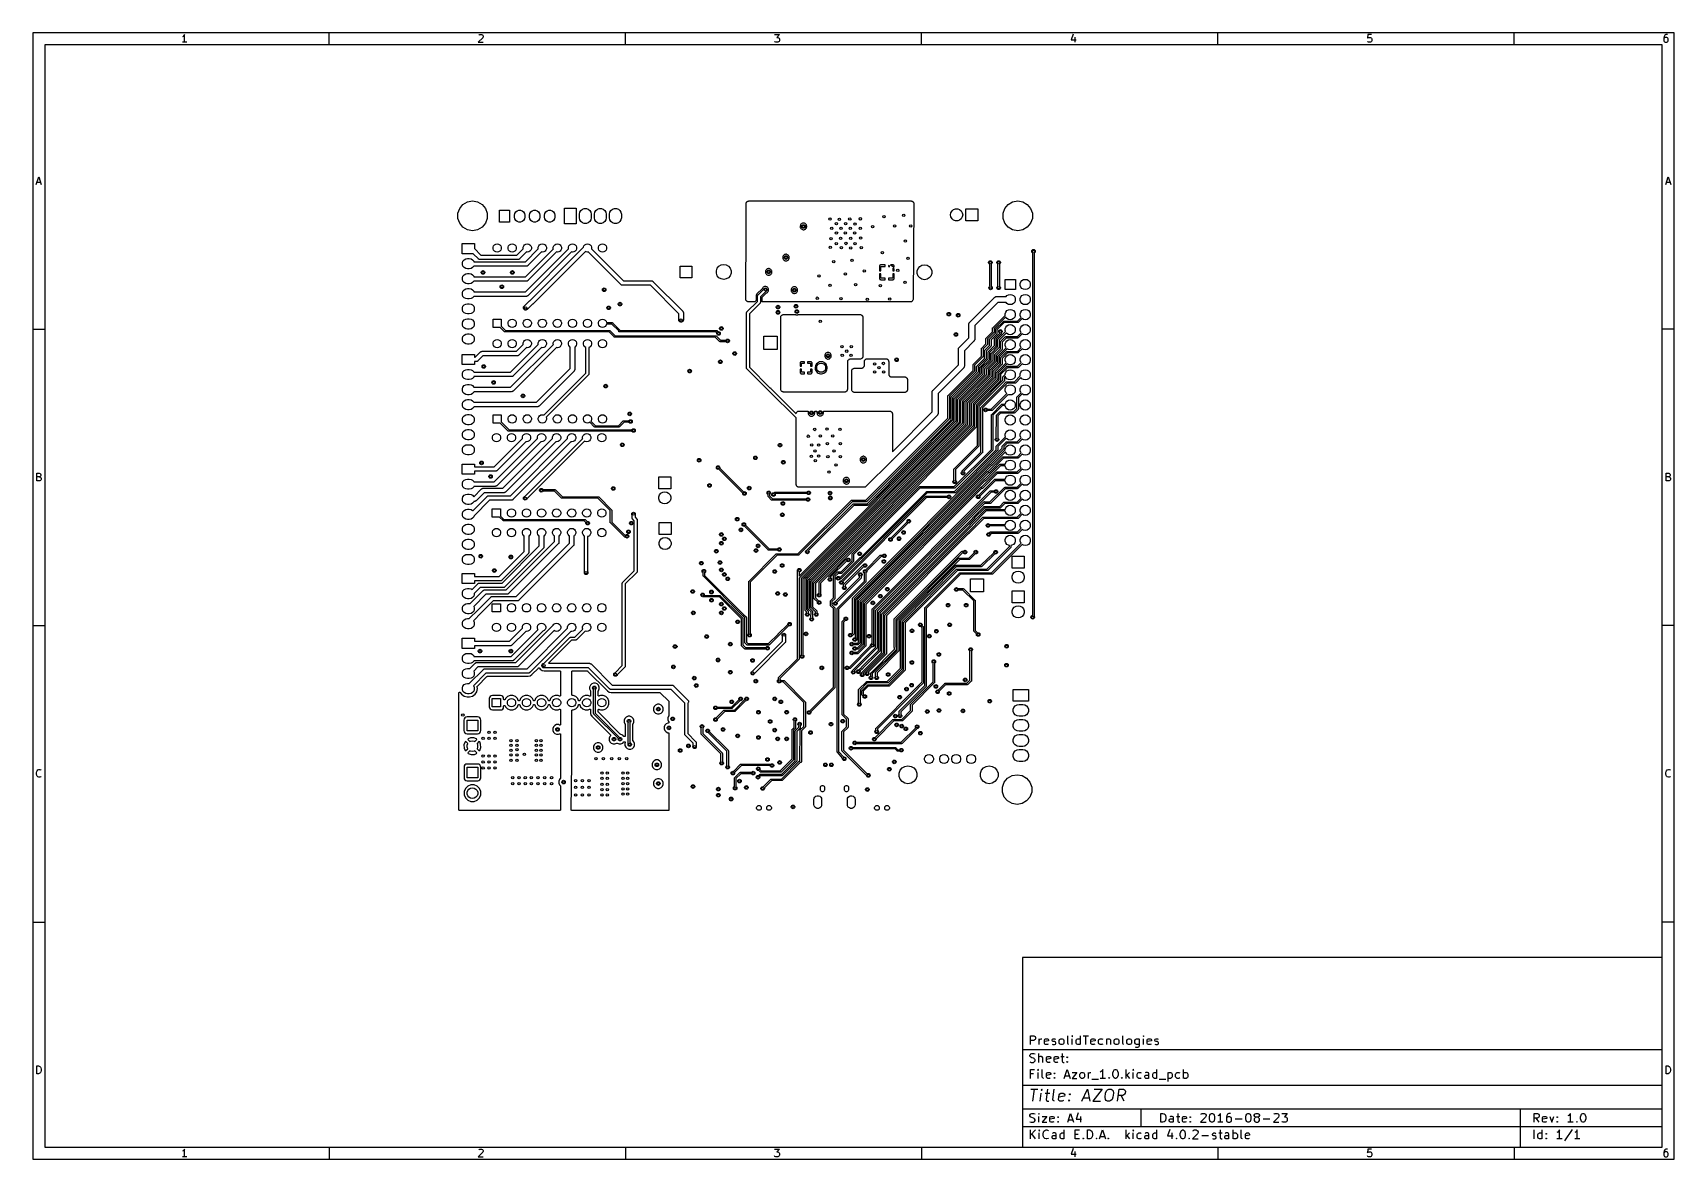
# Model space of a CAD drawing. Extents: x 10 to 287, y -200 to -10.
import ezdxf

# ---------------------------------------------------------------- set-up
doc = ezdxf.new("R2010")
doc.units = 0
doc.header["$MEASUREMENT"] = 0
doc.layers.add('BLACK', color=7, linetype='CONTINUOUS')

msp = doc.modelspace()

# ---------------------------------------------------------------- linework, layer by layer
at = {"layer": 'Black'}
for p, q in [((10, -10), (10, -200.007)), ((287.002, -10), (10, -10)), ((35.3714, -10.5976), (35.2476, -10.6595)), ((35.4952, -10.4738), (35.3714, -10.5976)), ((35.619, -10.2881), (35.4952, -10.4738)), ((35.619, -11.5881), (35.619, -10.2881)), ((60, -12), (60, -10)), ((85.9286, -10.8452), (85.1857, -11.5881)), ((85.2476, -10.4119), (85.3095, -10.35)), ((85.3095, -10.35), (85.4333, -10.2881)), ((85.4333, -10.2881), (85.7429, -10.2881)), ((85.7429, -10.2881), (85.8667, -10.35)), ((85.8667, -10.35), (85.9286, -10.4119)), ((85.9286, -10.4119), (85.9905, -10.5357)), ((85.9905, -10.6595), (85.9286, -10.8452)), ((85.9905, -10.5357), (85.9905, -10.6595)), ((110, -12), (110, -10)), ((135.186, -10.2881), (135.99, -10.2881)), ((135.99, -10.2881), (135.557, -10.7833)), ((135.557, -10.7833), (135.743, -10.7833)), ((135.743, -10.7833), (135.867, -10.8452)), ((135.867, -10.8452), (135.929, -10.9071)), ((135.929, -10.9071), (135.99, -11.031)), ((135.99, -11.031), (135.99, -11.3405)), ((160, -12), (160, -10)), ((185.557, -10.2262), (185.248, -11.1548)), ((185.867, -10.7214), (185.867, -11.5881)), ((210, -12), (210, -10)), ((235.31, -10.2881), (235.248, -10.9071)), ((235.248, -10.9071), (235.31, -10.8452)), ((235.929, -10.2881), (235.31, -10.2881)), ((235.31, -10.8452), (235.433, -10.7833)), ((235.433, -10.7833), (235.743, -10.7833)), ((235.743, -10.7833), (235.867, -10.8452)), ((235.867, -10.8452), (235.929, -10.9071)), ((235.929, -10.9071), (235.99, -11.031)), ((235.99, -11.031), (235.99, -11.3405)), ((260, -12), (260, -10)), ((285.31, -10.5976), (285.248, -10.8452)), ((285.248, -10.8452), (285.248, -11.3405)), ((285.31, -10.9071), (285.248, -11.031)), ((285.433, -10.4119), (285.31, -10.5976)), ((285.371, -10.8452), (285.31, -10.9071)), ((285.495, -10.7833), (285.371, -10.8452)), ((285.495, -10.35), (285.433, -10.4119)), ((285.619, -10.2881), (285.495, -10.35)), ((285.743, -10.7833), (285.495, -10.7833)), ((285.867, -10.2881), (285.619, -10.2881)), ((285.867, -10.8452), (285.743, -10.7833)), ((285.929, -10.9071), (285.867, -10.8452)), ((285.99, -11.031), (285.929, -10.9071)), ((285.99, -11.3405), (285.99, -11.031)), ((287.002, -200.007), (287.002, -10)), ((12, -12), (12, -198.007)), ((285.002, -12), (12, -12)), ((35.9905, -11.5881), (35.2476, -11.5881)), ((85.1857, -11.5881), (85.9905, -11.5881)), ((135.248, -11.5262), (135.186, -11.4643)), ((135.371, -11.5881), (135.248, -11.5262)), ((135.743, -11.5881), (135.371, -11.5881)), ((135.867, -11.5262), (135.743, -11.5881)), ((135.929, -11.4643), (135.867, -11.5262)), ((135.99, -11.3405), (135.929, -11.4643)), ((185.248, -11.1548), (186.052, -11.1548)), ((235.31, -11.5262), (235.248, -11.4643)), ((235.433, -11.5881), (235.31, -11.5262)), ((235.743, -11.5881), (235.433, -11.5881)), ((235.867, -11.5262), (235.743, -11.5881)), ((235.929, -11.4643), (235.867, -11.5262)), ((235.99, -11.3405), (235.929, -11.4643)), ((285.002, -198.007), (285.002, -12)), ((285.248, -11.3405), (285.31, -11.4643)), ((285.31, -11.4643), (285.371, -11.5262)), ((285.371, -11.5262), (285.495, -11.5881)), ((285.495, -11.5881), (285.743, -11.5881)), ((285.743, -11.5881), (285.867, -11.5262)), ((285.867, -11.5262), (285.929, -11.4643)), ((285.929, -11.4643), (285.99, -11.3405)), ((10.5667, -35.5881), (11, -34.2881)), ((10.6905, -35.2167), (11.3095, -35.2167)), ((11, -34.2881), (11.4333, -35.5881)), ((285.569, -35.5881), (286.002, -34.2881)), ((285.693, -35.2167), (286.312, -35.2167)), ((286.002, -34.2881), (286.436, -35.5881)), ((82.5976, -38.9406), (83.3526, -38.5047)), ((83.3526, -38.5047), (84.2112, -38.3533)), ((84.2112, -38.3533), (85.0697, -38.5047)), ((85.0697, -38.5047), (85.8247, -38.9406)), ((130.361, -38.8557), (130.369, -38.7768)), ((130.369, -38.7768), (130.372, -38.7647)), ((130.372, -38.7647), (130.374, -38.7523)), ((130.374, -38.7523), (130.395, -38.6824)), ((130.395, -38.6824), (130.4, -38.6713)), ((130.4, -38.6713), (130.404, -38.6594)), ((130.404, -38.6594), (130.439, -38.595)), ((130.439, -38.595), (130.446, -38.5852)), ((130.446, -38.5852), (130.453, -38.5743)), ((130.453, -38.5743), (130.499, -38.5178)), ((130.499, -38.5178), (130.508, -38.5097)), ((130.508, -38.5097), (130.517, -38.5002)), ((130.517, -38.5002), (130.573, -38.4539)), ((130.573, -38.4539), (130.584, -38.4477)), ((130.584, -38.4477), (130.594, -38.44)), ((130.594, -38.44), (130.658, -38.4056)), ((130.658, -38.4056), (130.67, -38.4017)), ((130.67, -38.4017), (130.681, -38.3961)), ((130.681, -38.3961), (130.751, -38.3749)), ((130.751, -38.3749), (130.764, -38.3734)), ((130.764, -38.3734), (130.776, -38.37)), ((130.776, -38.37), (130.855, -38.3622)), ((130.855, -38.3622), (130.861, -38.3627)), ((130.861, -38.3627), (130.867, -38.3616)), ((130.867, -38.3616), (158.201, -38.3616)), ((158.201, -38.3616), (158.207, -38.3626)), ((158.207, -38.3626), (158.213, -38.3621)), ((158.213, -38.3621), (158.283, -38.3683)), ((158.283, -38.3683), (158.294, -38.3712)), ((158.294, -38.3712), (158.305, -38.3722)), ((158.305, -38.3722), (158.368, -38.3892)), ((158.368, -38.3892), (158.378, -38.394)), ((158.378, -38.394), (158.389, -38.3969)), ((158.389, -38.3969), (158.448, -38.4247)), ((158.448, -38.4247), (158.458, -38.4311)), ((158.458, -38.4311), (158.468, -38.4358)), ((158.468, -38.4358), (158.521, -38.4735)), ((158.521, -38.4735), (158.529, -38.4815)), ((158.529, -38.4815), (158.538, -38.4879)), ((158.538, -38.4879), (158.584, -38.5343)), ((158.584, -38.5343), (158.59, -38.5435)), ((158.59, -38.5435), (158.598, -38.5515)), ((158.598, -38.5515), (158.635, -38.6052)), ((158.635, -38.6052), (158.64, -38.6154)), ((158.64, -38.6154), (158.647, -38.6246)), ((158.647, -38.6246), (158.674, -38.684)), ((158.674, -38.684), (158.677, -38.6948)), ((158.677, -38.6948), (158.681, -38.7049)), ((158.681, -38.7049), (158.698, -38.7682)), ((158.698, -38.7682), (158.699, -38.7794)), ((158.699, -38.7794), (158.701, -38.7902)), ((174.596, -38.9406), (175.351, -38.5047)), ((175.351, -38.5047), (176.21, -38.3533)), ((176.21, -38.3533), (177.068, -38.5047)), ((177.068, -38.5047), (177.823, -38.9406)), ((81.7391, -40.4276), (82.0373, -39.6084)), ((81.7391, -41.2994), (81.7391, -40.4276)), ((82.0373, -42.1186), (81.7391, -41.2994)), ((82.0373, -39.6084), (82.5976, -38.9406)), ((85.8247, -38.9406), (86.385, -39.6084)), ((86.385, -39.6084), (86.6832, -40.4276)), ((86.6832, -41.2994), (86.385, -42.1186)), ((86.6832, -40.4276), (86.6832, -41.2994)), ((88.7464, -41.946), (88.7464, -39.914)), ((88.7464, -39.914), (90.4736, -39.914)), ((90.4736, -39.914), (90.4736, -41.946)), ((91.2864, -40.7737), (91.3385, -40.4783)), ((91.2864, -41.0863), (91.2864, -40.7737)), ((91.3385, -41.3817), (91.2864, -41.0863)), ((91.3385, -40.4783), (91.4884, -40.2186)), ((91.4884, -41.6414), (91.3385, -41.3817)), ((91.4884, -40.2186), (91.7182, -40.0258)), ((91.7182, -40.0258), (92, -39.9232)), ((92, -39.9232), (92.3, -39.9232)), ((92.3, -39.9232), (92.5818, -40.0258)), ((92.5818, -40.0258), (92.8116, -40.2186)), ((92.8116, -40.2186), (92.9615, -40.4783)), ((92.9615, -41.3817), (92.8116, -41.6414)), ((92.9615, -40.4783), (93.0136, -40.7737)), ((93.0136, -41.0863), (92.9615, -41.3817)), ((93.0136, -40.7737), (93.0136, -41.0863)), ((93.8264, -40.7737), (93.8785, -40.4783)), ((93.8264, -41.0863), (93.8264, -40.7737)), ((93.8785, -41.3817), (93.8264, -41.0863)), ((93.8785, -40.4783), (94.0284, -40.2186)), ((94.0284, -41.6414), (93.8785, -41.3817)), ((94.0284, -40.2186), (94.2582, -40.0258)), ((94.2582, -40.0258), (94.54, -39.9232)), ((94.54, -39.9232), (94.84, -39.9232)), ((94.84, -39.9232), (95.1218, -40.0258)), ((95.1218, -40.0258), (95.3516, -40.2186)), ((95.3516, -40.2186), (95.5015, -40.4783)), ((95.5015, -41.3817), (95.3516, -41.6414)), ((95.5015, -40.4783), (95.5536, -40.7737)), ((95.5536, -41.0863), (95.5015, -41.3817)), ((95.5536, -40.7737), (95.5536, -41.0863)), ((96.3664, -40.7737), (96.4185, -40.4783)), ((96.3664, -41.0863), (96.3664, -40.7737)), ((96.4185, -41.3817), (96.3664, -41.0863)), ((96.4185, -40.4783), (96.5684, -40.2186)), ((96.5684, -41.6414), (96.4185, -41.3817)), ((96.5684, -40.2186), (96.7982, -40.0258)), ((96.7982, -40.0258), (97.08, -39.9232)), ((97.08, -39.9232), (97.38, -39.9232)), ((97.38, -39.9232), (97.6618, -40.0258)), ((97.6618, -40.0258), (97.8916, -40.2186)), ((97.8916, -40.2186), (98.0415, -40.4783)), ((98.0415, -41.3817), (97.8916, -41.6414)), ((98.0415, -40.4783), (98.0936, -40.7737)), ((98.0936, -41.0863), (98.0415, -41.3817)), ((98.0936, -40.7737), (98.0936, -41.0863)), ((99.7, -42.2), (99.7, -39.6)), ((99.7, -39.6), (101.7, -39.6)), ((101.7, -39.6), (101.7, -42.2)), ((102.24, -40.595), (102.3, -40.253)), ((102.24, -41.205), (102.24, -40.595)), ((102.3, -41.547), (102.24, -41.205)), ((102.3, -40.253), (102.474, -39.9522)), ((102.474, -41.8478), (102.3, -41.547)), ((102.474, -39.9522), (102.74, -39.729)), ((102.74, -39.729), (103.066, -39.6102)), ((103.066, -39.6102), (103.414, -39.6102)), ((103.414, -39.6102), (103.74, -39.729)), ((103.74, -39.729), (104.006, -39.9522)), ((104.006, -39.9522), (104.18, -40.253)), ((104.18, -41.547), (104.006, -41.8478)), ((104.18, -40.253), (104.24, -40.595)), ((104.24, -41.205), (104.18, -41.547)), ((104.24, -40.595), (104.24, -41.205)), ((104.78, -40.595), (104.84, -40.253)), ((104.78, -41.205), (104.78, -40.595)), ((104.84, -41.547), (104.78, -41.205)), ((104.84, -40.253), (105.014, -39.9522)), ((105.014, -41.8478), (104.84, -41.547)), ((105.014, -39.9522), (105.28, -39.729)), ((105.28, -39.729), (105.606, -39.6102)), ((105.606, -39.6102), (105.954, -39.6102)), ((105.954, -39.6102), (106.28, -39.729)), ((106.28, -39.729), (106.546, -39.9522)), ((106.546, -39.9522), (106.72, -40.253)), ((106.72, -41.547), (106.546, -41.8478)), ((106.72, -40.253), (106.78, -40.595)), ((106.78, -41.205), (106.72, -41.547)), ((106.78, -40.595), (106.78, -41.205)), ((107.32, -40.595), (107.38, -40.253)), ((107.32, -41.205), (107.32, -40.595)), ((107.38, -41.547), (107.32, -41.205)), ((107.38, -40.253), (107.554, -39.9522)), ((107.554, -41.8478), (107.38, -41.547)), ((107.554, -39.9522), (107.82, -39.729)), ((107.82, -39.729), (108.146, -39.6102)), ((108.146, -39.6102), (108.494, -39.6102)), ((108.494, -39.6102), (108.82, -39.729)), ((108.82, -39.729), (109.086, -39.9522)), ((109.086, -39.9522), (109.26, -40.253)), ((109.26, -41.547), (109.086, -41.8478)), ((109.26, -40.253), (109.32, -40.595)), ((109.32, -41.205), (109.26, -41.547)), ((109.32, -40.595), (109.32, -41.205)), ((130.36, -38.8681), (130.361, -38.862)), ((130.36, -42.7191), (130.36, -38.8681)), ((130.361, -38.862), (130.361, -38.8557)), ((158.707, -38.8721), (158.564, -54.8929)), ((158.701, -38.7902), (158.707, -38.8609)), ((158.707, -38.8609), (158.706, -38.8665)), ((158.706, -38.8665), (158.707, -38.8721)), ((164.894, -40.6961), (164.955, -40.3486)), ((164.894, -40.7039), (164.894, -40.6961)), ((164.955, -41.0514), (164.894, -40.7039)), ((164.955, -40.3486), (165.132, -40.043)), ((165.132, -41.357), (164.955, -41.0514)), ((165.132, -40.043), (165.402, -39.8162)), ((165.402, -41.5838), (165.132, -41.357)), ((165.402, -39.8162), (165.734, -39.6956)), ((165.734, -39.6956), (166.086, -39.6956)), ((166.086, -39.6956), (166.418, -39.8162)), ((166.418, -39.8162), (166.688, -40.043)), ((166.688, -41.357), (166.418, -41.5838)), ((166.688, -40.043), (166.865, -40.3486)), ((166.865, -41.0514), (166.688, -41.357)), ((166.865, -40.3486), (166.926, -40.6961)), ((166.926, -40.7039), (166.865, -41.0514)), ((166.926, -40.6961), (166.926, -40.7039)), ((167.434, -41.716), (167.434, -39.684)), ((167.434, -39.684), (169.466, -39.684)), ((169.466, -39.684), (169.466, -41.716)), ((173.738, -40.4276), (174.036, -39.6084)), ((173.738, -41.2994), (173.738, -40.4276)), ((174.036, -42.1186), (173.738, -41.2994)), ((174.036, -39.6084), (174.596, -38.9406)), ((177.823, -38.9406), (178.384, -39.6084)), ((178.384, -39.6084), (178.682, -40.4276)), ((178.682, -41.2994), (178.384, -42.1186)), ((178.682, -40.4276), (178.682, -41.2994)), ((82.5976, -42.7864), (82.0373, -42.1186)), ((83.3526, -43.2223), (82.5976, -42.7864)), ((84.2112, -43.3737), (83.3526, -43.2223)), ((85.0697, -43.2223), (84.2112, -43.3737)), ((85.8247, -42.7864), (85.0697, -43.2223)), ((86.385, -42.1186), (85.8247, -42.7864)), ((90.4736, -41.946), (88.7464, -41.946)), ((91.7182, -41.8342), (91.4884, -41.6414)), ((92, -41.9368), (91.7182, -41.8342)), ((92.3, -41.9368), (92, -41.9368)), ((92.5818, -41.8342), (92.3, -41.9368)), ((92.8116, -41.6414), (92.5818, -41.8342)), ((94.2582, -41.8342), (94.0284, -41.6414)), ((94.54, -41.9368), (94.2582, -41.8342)), ((94.84, -41.9368), (94.54, -41.9368)), ((95.1218, -41.8342), (94.84, -41.9368)), ((95.3516, -41.6414), (95.1218, -41.8342)), ((96.7982, -41.8342), (96.5684, -41.6414)), ((97.08, -41.9368), (96.7982, -41.8342)), ((97.38, -41.9368), (97.08, -41.9368)), ((97.6618, -41.8342), (97.38, -41.9368)), ((97.8916, -41.6414), (97.6618, -41.8342)), ((101.7, -42.2), (99.7, -42.2)), ((102.74, -42.071), (102.474, -41.8478)), ((103.066, -42.1898), (102.74, -42.071)), ((103.414, -42.1898), (103.066, -42.1898)), ((103.74, -42.071), (103.414, -42.1898)), ((104.006, -41.8478), (103.74, -42.071)), ((105.28, -42.071), (105.014, -41.8478)), ((105.606, -42.1898), (105.28, -42.071)), ((105.954, -42.1898), (105.606, -42.1898)), ((106.28, -42.071), (105.954, -42.1898)), ((106.546, -41.8478), (106.28, -42.071)), ((107.82, -42.071), (107.554, -41.8478)), ((108.146, -42.1898), (107.82, -42.071)), ((108.494, -42.1898), (108.146, -42.1898)), ((108.82, -42.071), (108.494, -42.1898)), ((109.086, -41.8478), (108.82, -42.071)), ((130.359, -47.9692), (130.36, -42.7191)), ((139.508, -42.5998), (139.506, -42.7084)), ((139.506, -42.7084), (139.526, -42.8152)), ((139.53, -42.4936), (139.508, -42.5998)), ((139.526, -42.8152), (139.566, -42.9162)), ((139.573, -42.3938), (139.53, -42.4936)), ((139.566, -42.9162), (139.625, -43.0074)), ((139.634, -42.3042), (139.573, -42.3938)), ((139.625, -43.0074), (139.7, -43.0856)), ((139.712, -42.2282), (139.634, -42.3042)), ((139.7, -43.0856), (139.789, -43.1475)), ((139.803, -42.1687), (139.712, -42.2282)), ((139.764, -42.6096), (139.8, -42.5114)), ((139.764, -42.7141), (139.764, -42.6096)), ((139.8, -42.8123), (139.764, -42.7141)), ((139.789, -43.1475), (139.889, -43.191)), ((139.8, -42.5114), (139.867, -42.4314)), ((139.867, -42.8923), (139.8, -42.8123)), ((139.904, -42.1281), (139.803, -42.1687)), ((139.867, -42.4314), (139.958, -42.3791)), ((139.958, -42.9446), (139.867, -42.8923)), ((139.889, -43.191), (139.995, -43.2143)), ((140.01, -42.1077), (139.904, -42.1281)), ((139.958, -42.3791), (140.061, -42.361)), ((140.061, -42.9627), (139.958, -42.9446)), ((139.995, -43.2143), (140.103, -43.2166)), ((140.119, -42.1085), (140.01, -42.1077)), ((140.061, -42.361), (140.164, -42.3791)), ((140.164, -42.9446), (140.061, -42.9627)), ((140.103, -43.2166), (140.21, -43.1977)), ((140.225, -42.1303), (140.119, -42.1085)), ((140.164, -42.3791), (140.254, -42.4314)), ((140.254, -42.8923), (140.164, -42.9446)), ((140.21, -43.1977), (140.312, -43.1585)), ((140.325, -42.1724), (140.225, -42.1303)), ((140.254, -42.4314), (140.321, -42.5114)), ((140.321, -42.8123), (140.254, -42.8923)), ((140.312, -43.1585), (140.403, -43.1003)), ((140.321, -42.5114), (140.357, -42.6096)), ((140.357, -42.7141), (140.321, -42.8123)), ((140.415, -42.2331), (140.325, -42.1724)), ((140.357, -42.6096), (140.357, -42.7141)), ((140.403, -43.1003), (140.482, -43.0254)), ((140.492, -42.3102), (140.415, -42.2331)), ((140.482, -43.0254), (140.544, -42.9367)), ((140.552, -42.4006), (140.492, -42.3102)), ((140.544, -42.9367), (140.589, -42.8375)), ((140.593, -42.501), (140.552, -42.4006)), ((140.589, -42.8375), (140.612, -42.7325)), ((140.614, -42.6067), (140.593, -42.501)), ((140.612, -42.7325), (140.614, -42.6067)), ((165.734, -41.7044), (165.402, -41.5838)), ((166.086, -41.7044), (165.734, -41.7044)), ((166.418, -41.5838), (166.086, -41.7044)), ((169.466, -41.716), (167.434, -41.716)), ((174.596, -42.7864), (174.036, -42.1186)), ((175.351, -43.2223), (174.596, -42.7864)), ((176.21, -43.3737), (175.351, -43.2223)), ((177.068, -43.2223), (176.21, -43.3737)), ((177.823, -42.7864), (177.068, -43.2223)), ((178.384, -42.1186), (177.823, -42.7864)), ((82.484, -47.2636), (82.484, -45.5364)), ((82.484, -45.5364), (84.516, -45.5364)), ((84.516, -45.5364), (84.516, -46.3852)), ((84.516, -46.3852), (85.6288, -47.498)), ((87.6761, -46.1697), (87.7594, -45.9409)), ((87.6761, -46.4133), (87.6761, -46.1697)), ((87.7594, -46.6421), (87.6761, -46.4133)), ((87.7594, -45.9409), (87.9159, -45.7544)), ((87.9159, -46.8286), (87.7594, -46.6421)), ((87.9159, -45.7544), (88.1268, -45.6326)), ((88.1268, -46.9504), (87.9159, -46.8286)), ((88.1268, -45.6326), (88.3666, -45.5903)), ((88.3666, -46.9927), (88.1268, -46.9504)), ((88.3666, -45.5903), (88.6064, -45.6326)), ((88.6064, -46.9504), (88.3666, -46.9927)), ((88.6064, -45.6326), (88.8173, -45.7544)), ((88.8173, -46.8286), (88.6064, -46.9504)), ((88.8173, -45.7544), (88.9738, -45.9409)), ((88.9738, -46.6421), (88.8173, -46.8286)), ((88.9738, -45.9409), (89.0571, -46.1697)), ((89.0571, -46.4133), (88.9738, -46.6421)), ((89.0571, -46.1697), (89.0571, -46.4133)), ((90.2161, -46.1697), (90.2994, -45.9409)), ((90.2161, -46.4133), (90.2161, -46.1697)), ((90.2994, -46.6421), (90.2161, -46.4133)), ((90.2994, -45.9409), (90.4559, -45.7544)), ((90.4559, -46.8286), (90.2994, -46.6421)), ((90.4559, -45.7544), (90.6668, -45.6326)), ((90.6668, -46.9504), (90.4559, -46.8286)), ((90.6668, -45.6326), (90.9066, -45.5903)), ((90.9066, -46.9927), (90.6668, -46.9504)), ((90.9066, -45.5903), (91.1464, -45.6326)), ((91.1464, -46.9504), (90.9066, -46.9927)), ((91.1464, -45.6326), (91.3573, -45.7544)), ((91.3573, -46.8286), (91.1464, -46.9504)), ((91.3573, -45.7544), (91.5138, -45.9409)), ((91.5138, -46.6421), (91.3573, -46.8286)), ((91.5138, -45.9409), (91.5971, -46.1697)), ((91.5971, -46.4133), (91.5138, -46.6421)), ((91.5971, -46.1697), (91.5971, -46.4133)), ((91.7013, -47.498), (92.7641, -46.4352)), ((93.3086, -46.9683), (92.1285, -48.1484)), ((92.7561, -46.1697), (92.8394, -45.9409)), ((92.7561, -46.4133), (92.7561, -46.1697)), ((92.7641, -46.4352), (92.7561, -46.4133)), ((92.8394, -45.9409), (92.9959, -45.7544)), ((92.9959, -45.7544), (93.2068, -45.6326)), ((93.1237, -53.6956), (100.384, -46.4352)), ((93.1237, -51.1556), (97.8441, -46.4352)), ((93.1237, -48.6156), (95.3041, -46.4352)), ((93.2068, -45.6326), (93.4466, -45.5903)), ((93.4466, -46.9927), (93.3086, -46.9683)), ((93.4466, -45.5903), (93.6864, -45.6326)), ((93.6864, -46.9504), (93.4466, -46.9927)), ((100.929, -46.9683), (93.5509, -54.346)), ((98.3886, -46.9683), (93.5509, -51.806)), ((95.8486, -46.9683), (93.5509, -49.266)), ((93.6864, -45.6326), (93.8973, -45.7544)), ((93.8973, -46.8286), (93.6864, -46.9504)), ((93.8973, -45.7544), (94.0538, -45.9409)), ((94.0538, -46.6421), (93.8973, -46.8286)), ((93.9148, -55.1524), (102.927, -46.1404)), ((94.0538, -45.9409), (94.1371, -46.1697)), ((94.1371, -46.4133), (94.0538, -46.6421)), ((94.1371, -46.1697), (94.1371, -46.4133)), ((103.258, -46.8873), (94.3764, -55.7684)), ((95.2961, -46.1697), (95.3794, -45.9409)), ((95.2961, -46.4133), (95.2961, -46.1697)), ((95.3041, -46.4352), (95.2961, -46.4133)), ((95.3794, -45.9409), (95.5359, -45.7544)), ((95.5359, -45.7544), (95.7468, -45.6326)), ((95.7468, -45.6326), (95.9866, -45.5903)), ((95.9866, -46.9927), (95.8486, -46.9683)), ((95.9866, -45.5903), (96.2264, -45.6326)), ((96.2264, -46.9504), (95.9866, -46.9927)), ((96.2264, -45.6326), (96.4373, -45.7544)), ((96.4373, -46.8286), (96.2264, -46.9504)), ((96.4373, -45.7544), (96.5938, -45.9409)), ((96.5938, -46.6421), (96.4373, -46.8286)), ((96.5938, -45.9409), (96.6771, -46.1697)), ((96.6771, -46.4133), (96.5938, -46.6421)), ((96.6771, -46.1697), (96.6771, -46.4133)), ((97.8361, -46.1697), (97.9194, -45.9409)), ((97.8361, -46.4133), (97.8361, -46.1697)), ((97.8441, -46.4352), (97.8361, -46.4133)), ((97.9194, -45.9409), (98.0759, -45.7544)), ((98.0759, -45.7544), (98.2868, -45.6326)), ((98.2868, -45.6326), (98.5266, -45.5903)), ((98.5266, -46.9927), (98.3886, -46.9683)), ((98.5266, -45.5903), (98.7664, -45.6326)), ((98.7664, -46.9504), (98.5266, -46.9927)), ((98.7664, -45.6326), (98.9773, -45.7544)), ((98.9773, -46.8286), (98.7664, -46.9504)), ((98.9773, -45.7544), (99.1338, -45.9409)), ((99.1338, -46.6421), (98.9773, -46.8286)), ((99.1338, -45.9409), (99.2171, -46.1697)), ((99.2171, -46.4133), (99.1338, -46.6421)), ((99.2171, -46.1697), (99.2171, -46.4133)), ((100.376, -46.1697), (100.459, -45.9409)), ((100.376, -46.4133), (100.376, -46.1697)), ((100.384, -46.4352), (100.376, -46.4133)), ((100.459, -45.9409), (100.616, -45.7544)), ((100.616, -45.7544), (100.827, -45.6326)), ((100.827, -45.6326), (101.067, -45.5903)), ((101.067, -46.9927), (100.929, -46.9683)), ((101.067, -45.5903), (101.306, -45.6326)), ((101.306, -46.9504), (101.067, -46.9927)), ((101.306, -45.6326), (101.517, -45.7544)), ((101.517, -46.8286), (101.306, -46.9504)), ((101.517, -45.7544), (101.674, -45.9409)), ((101.674, -46.6421), (101.517, -46.8286)), ((101.674, -45.9409), (101.757, -46.1697)), ((101.757, -46.4133), (101.674, -46.6421)), ((101.757, -46.1697), (101.757, -46.4133)), ((102.927, -46.1404), (102.999, -45.9409)), ((102.999, -45.9409), (103.156, -45.7544)), ((103.156, -45.7544), (103.367, -45.6326)), ((103.367, -46.9504), (103.258, -46.8873)), ((103.367, -45.6326), (103.607, -45.5903)), ((103.607, -46.9927), (103.367, -46.9504)), ((103.607, -45.5903), (103.846, -45.6326)), ((103.745, -46.9683), (103.607, -46.9927)), ((109.243, -52.4664), (103.745, -46.9683)), ((103.846, -45.6326), (104.057, -45.7544)), ((104.057, -45.7544), (104.214, -45.9409)), ((104.214, -45.9409), (104.297, -46.1697)), ((104.297, -46.4133), (104.289, -46.4352)), ((104.289, -46.4352), (109.67, -51.816)), ((104.297, -46.1697), (104.297, -46.4133)), ((105.456, -46.1697), (105.539, -45.9409)), ((105.456, -46.4133), (105.456, -46.1697)), ((105.539, -46.6421), (105.456, -46.4133)), ((105.539, -45.9409), (105.696, -45.7544)), ((105.696, -46.8286), (105.539, -46.6421)), ((105.696, -45.7544), (105.907, -45.6326)), ((105.907, -46.9504), (105.696, -46.8286)), ((105.907, -45.6326), (106.147, -45.5903)), ((106.147, -46.9927), (105.907, -46.9504)), ((106.147, -45.5903), (106.386, -45.6326)), ((106.386, -46.9504), (106.147, -46.9927)), ((106.386, -45.6326), (106.597, -45.7544)), ((106.597, -46.8286), (106.386, -46.9504)), ((106.597, -45.7544), (106.754, -45.9409)), ((106.754, -46.6421), (106.597, -46.8286)), ((106.754, -45.9409), (106.837, -46.1697)), ((106.837, -46.4133), (106.754, -46.6421)), ((106.837, -46.1697), (106.837, -46.4133)), ((178.584, -46.8078), (178.619, -46.7096)), ((178.584, -46.9122), (178.584, -46.8078)), ((178.619, -47.0104), (178.584, -46.9122)), ((178.619, -46.7096), (178.687, -46.6295)), ((178.687, -47.0905), (178.619, -47.0104)), ((178.687, -46.6295), (178.777, -46.5773)), ((178.777, -46.5773), (178.88, -46.5591)), ((178.88, -46.5591), (178.983, -46.5773)), ((178.983, -46.5773), (179.073, -46.6295)), ((179.073, -46.6295), (179.141, -46.7096)), ((179.141, -47.0104), (179.073, -47.0905)), ((179.141, -46.7096), (179.176, -46.8078)), ((179.176, -46.9122), (179.141, -47.0104)), ((179.176, -46.8078), (179.176, -46.9122)), ((84.3168, -47.2636), (82.484, -47.2636)), ((82.4932, -48.79), (82.5958, -48.5082)), ((82.4932, -49.09), (82.4932, -48.79)), ((82.5958, -49.3718), (82.4932, -49.09)), ((82.5958, -48.5082), (82.7886, -48.2784)), ((82.7886, -49.6016), (82.5958, -49.3718)), ((82.7886, -48.2784), (83.0483, -48.1285)), ((83.0483, -49.7515), (82.7886, -49.6016)), ((83.0483, -48.1285), (83.3437, -48.0764)), ((83.3437, -49.8036), (83.0483, -49.7515)), ((83.3437, -48.0764), (83.6563, -48.0764)), ((83.6563, -49.8036), (83.3437, -49.8036)), ((83.6563, -48.0764), (83.9517, -48.1285)), ((83.9517, -49.7515), (83.6563, -49.8036)), ((83.9517, -48.1285), (84.2114, -48.2784)), ((84.2114, -49.6016), (83.9517, -49.7515)), ((84.2114, -48.2784), (84.4042, -48.5082)), ((84.3993, -49.3776), (84.2114, -49.6016)), ((85.2016, -48.1484), (84.3168, -47.2636)), ((93.2815, -49.3776), (84.3993, -49.3776)), ((84.4042, -48.5082), (84.4433, -48.6156)), ((84.4433, -48.6156), (93.1237, -48.6156)), ((85.2153, -48.158), (85.2016, -48.1484)), ((85.2261, -48.1709), (85.2153, -48.158)), ((85.2692, -48.1958), (85.2261, -48.1709)), ((85.31, -48.2243), (85.2692, -48.1958)), ((85.3262, -48.2286), (85.31, -48.2243)), ((85.3407, -48.237), (85.3262, -48.2286)), ((85.3897, -48.2457), (85.3407, -48.237)), ((85.4378, -48.2585), (85.3897, -48.2457)), ((85.4545, -48.2571), (85.4378, -48.2585)), ((85.471, -48.26), (85.4545, -48.2571)), ((91.8591, -48.26), (85.471, -48.26)), ((85.6288, -47.498), (91.7013, -47.498)), ((91.8756, -48.2571), (91.8591, -48.26)), ((91.8923, -48.2585), (91.8756, -48.2571)), ((91.9404, -48.2457), (91.8923, -48.2585)), ((91.9894, -48.237), (91.9404, -48.2457)), ((92.0039, -48.2286), (91.9894, -48.237)), ((92.0201, -48.2243), (92.0039, -48.2286)), ((92.0609, -48.1958), (92.0201, -48.2243)), ((92.104, -48.1709), (92.0609, -48.1958)), ((92.1148, -48.158), (92.104, -48.1709)), ((92.1285, -48.1484), (92.1148, -48.158)), ((93.298, -49.3747), (93.2815, -49.3776)), ((93.3147, -49.3761), (93.298, -49.3747)), ((93.3628, -49.3633), (93.3147, -49.3761)), ((93.4118, -49.3546), (93.3628, -49.3633)), ((93.4263, -49.3462), (93.4118, -49.3546)), ((93.4425, -49.3419), (93.4263, -49.3462)), ((93.4833, -49.3134), (93.4425, -49.3419)), ((93.5264, -49.2885), (93.4833, -49.3134)), ((93.5372, -49.2756), (93.5264, -49.2885)), ((93.5509, -49.266), (93.5372, -49.2756)), ((119.244, -51.3423), (119.244, -49.3433)), ((119.244, -49.3433), (121.243, -49.3433)), ((121.243, -49.3433), (121.243, -51.3423)), ((125.358, -50.125), (125.507, -49.7156)), ((125.507, -49.7156), (125.787, -49.3818)), ((125.787, -49.3818), (126.165, -49.164)), ((126.165, -49.164), (126.594, -49.0883)), ((126.594, -49.0883), (127.023, -49.164)), ((127.023, -49.164), (127.4, -49.3818)), ((127.4, -49.3818), (127.68, -49.7156)), ((127.68, -49.7156), (127.829, -50.125)), ((130.358, -49.3566), (130.359, -47.9692)), ((130.358, -50.3899), (130.358, -49.3566)), ((133.933, -49.8395), (133.842, -49.899)), ((134.034, -49.7989), (133.933, -49.8395)), ((134.14, -49.7785), (134.034, -49.7989)), ((134.249, -49.7793), (134.14, -49.7785)), ((134.355, -49.8011), (134.249, -49.7793)), ((134.455, -49.8432), (134.355, -49.8011)), ((134.545, -49.9039), (134.455, -49.8432)), ((136.559, -47.85), (136.557, -47.9586)), ((136.557, -47.9586), (136.577, -48.0654)), ((136.581, -47.7438), (136.559, -47.85)), ((136.577, -48.0654), (136.617, -48.1664)), ((136.624, -47.644), (136.581, -47.7438)), ((136.617, -48.1664), (136.676, -48.2576)), ((136.686, -47.5544), (136.624, -47.644)), ((136.676, -48.2576), (136.751, -48.3357)), ((136.763, -47.4784), (136.686, -47.5544)), ((136.751, -48.3357), (136.84, -48.3977)), ((136.854, -47.4189), (136.763, -47.4784)), ((136.815, -47.8598), (136.851, -47.7616)), ((136.815, -47.9643), (136.815, -47.8598)), ((136.851, -48.0625), (136.815, -47.9643)), ((136.84, -48.3977), (136.94, -48.4412)), ((136.851, -47.7616), (136.918, -47.6815)), ((136.918, -48.1425), (136.851, -48.0625)), ((136.955, -47.3783), (136.854, -47.4189)), ((136.918, -47.6815), (137.009, -47.6293)), ((137.009, -48.1947), (136.918, -48.1425)), ((136.94, -48.4412), (137.046, -48.4645)), ((137.061, -47.3579), (136.955, -47.3783)), ((137.009, -47.6293), (137.112, -47.6112)), ((137.112, -48.2129), (137.009, -48.1947)), ((137.046, -48.4645), (137.154, -48.4668)), ((137.17, -47.3587), (137.061, -47.3579)), ((137.112, -47.6112), (137.215, -47.6293)), ((137.215, -48.1947), (137.112, -48.2129)), ((137.154, -48.4668), (137.261, -48.4479)), ((137.276, -47.3805), (137.17, -47.3587)), ((137.215, -47.6293), (137.305, -47.6815)), ((137.305, -48.1425), (137.215, -48.1947)), ((137.261, -48.4479), (137.363, -48.4087)), ((137.376, -47.4226), (137.276, -47.3805)), ((137.305, -47.6815), (137.372, -47.7616)), ((137.372, -48.0625), (137.305, -48.1425)), ((137.363, -48.4087), (137.454, -48.3505)), ((137.372, -47.7616), (137.408, -47.8598)), ((137.408, -47.9643), (137.372, -48.0625)), ((137.466, -47.4833), (137.376, -47.4226)), ((137.408, -47.8598), (137.408, -47.9643)), ((137.454, -48.3505), (137.533, -48.2756)), ((137.543, -47.5604), (137.466, -47.4833)), ((137.533, -48.2756), (137.596, -48.1869)), ((137.603, -47.6508), (137.543, -47.5604)), ((137.596, -48.1869), (137.64, -48.0876)), ((137.644, -47.7512), (137.603, -47.6508)), ((137.64, -48.0876), (137.664, -47.9826)), ((137.665, -47.8568), (137.644, -47.7512)), ((137.664, -47.9826), (137.665, -47.8568)), ((152.883, -49.32), (152.874, -49.3691)), ((152.874, -49.3691), (152.874, -50.1187)), ((152.903, -49.2738), (152.883, -49.32)), ((152.93, -49.2322), (152.903, -49.2738)), ((152.966, -49.1968), (152.93, -49.2322)), ((153.007, -49.169), (152.966, -49.1968)), ((153.054, -49.1499), (153.007, -49.169)), ((153.103, -49.1401), (153.054, -49.1499)), ((153.852, -49.1401), (153.103, -49.1401)), ((153.128, -50.1396), (153.128, -49.3941)), ((153.128, -49.3941), (153.873, -49.3941)), ((153.873, -49.161), (153.852, -49.1401)), ((153.873, -49.3941), (153.873, -49.161)), ((154.656, -49.3941), (154.381, -49.2243)), ((154.381, -49.2243), (154.381, -49.3941)), ((154.381, -49.3941), (154.656, -49.3941)), ((154.728, -49.1401), (155.381, -49.5431)), ((155.152, -49.1401), (154.728, -49.1401)), ((155.381, -49.8416), (155.127, -49.6848)), ((155.127, -49.6848), (155.127, -50.1396)), ((155.201, -49.1499), (155.152, -49.1401)), ((155.247, -49.169), (155.201, -49.1499)), ((155.289, -49.1968), (155.247, -49.169)), ((155.324, -49.2322), (155.289, -49.1968)), ((155.352, -49.2738), (155.324, -49.2322)), ((155.371, -49.32), (155.352, -49.2738)), ((155.381, -49.3691), (155.371, -49.32)), ((155.381, -49.5431), (155.381, -49.3691)), ((155.381, -50.1187), (155.381, -49.8416)), ((159.242, -50.1758), (159.391, -49.7664)), ((159.391, -49.7664), (159.671, -49.4326)), ((159.671, -49.4326), (160.048, -49.2148)), ((160.048, -49.2148), (160.477, -49.1391)), ((160.477, -49.1391), (160.906, -49.2148)), ((160.906, -49.2148), (161.284, -49.4326)), ((161.284, -49.4326), (161.564, -49.7664)), ((161.564, -49.7664), (161.713, -50.1758)), ((171.304, -48.6978), (171.339, -48.5996)), ((171.304, -48.8022), (171.304, -48.6978)), ((171.339, -48.9004), (171.304, -48.8022)), ((171.339, -48.5996), (171.407, -48.5195)), ((171.407, -48.9805), (171.339, -48.9004)), ((171.407, -48.5195), (171.497, -48.4673)), ((171.497, -49.0327), (171.407, -48.9805)), ((171.497, -48.4673), (171.6, -48.4491)), ((171.505, -49.034), (171.497, -49.0327)), ((171.505, -52.7626), (171.505, -49.034)), ((171.6, -48.4491), (171.703, -48.4673)), ((171.703, -48.4673), (171.793, -48.5195)), ((171.793, -48.9805), (171.759, -49.0006)), ((171.759, -49.0006), (171.759, -52.7626)), ((171.793, -48.5195), (171.861, -48.5996)), ((171.861, -48.9004), (171.793, -48.9805)), ((171.861, -48.5996), (171.896, -48.6978)), ((171.896, -48.8022), (171.861, -48.9004)), ((171.896, -48.6978), (171.896, -48.8022)), ((172.704, -48.6978), (172.739, -48.5996)), ((172.704, -48.8022), (172.704, -48.6978)), ((172.739, -48.9004), (172.704, -48.8022)), ((172.739, -48.5996), (172.807, -48.5195)), ((172.807, -48.9805), (172.739, -48.9004)), ((172.807, -48.5195), (172.897, -48.4673)), ((172.873, -49.0188), (172.807, -48.9805)), ((172.873, -52.7312), (172.873, -49.0188)), ((172.897, -48.4673), (173, -48.4491)), ((173, -48.4491), (173.103, -48.4673)), ((173.103, -48.4673), (173.193, -48.5195)), ((173.193, -48.9805), (173.127, -49.0188)), ((173.127, -49.0188), (173.127, -52.7312)), ((173.193, -48.5195), (173.261, -48.5996)), ((173.261, -48.9004), (173.193, -48.9805)), ((173.261, -48.5996), (173.296, -48.6978)), ((173.296, -48.8022), (173.261, -48.9004)), ((173.296, -48.6978), (173.296, -48.8022)), ((178.753, -47.1288), (178.687, -47.0905)), ((178.753, -108.291), (178.753, -47.1288)), ((179.073, -47.0905), (179.007, -47.1288)), ((179.007, -47.1288), (179.007, -108.45)), ((82.4932, -51.33), (82.5958, -51.0482)), ((82.4932, -51.63), (82.4932, -51.33)), ((82.5958, -51.9118), (82.4932, -51.63)), ((82.5958, -51.0482), (82.7886, -50.8184)), ((82.7886, -52.1416), (82.5958, -51.9118)), ((82.7886, -50.8184), (83.0483, -50.6685)), ((83.0483, -52.2915), (82.7886, -52.1416)), ((83.0483, -50.6685), (83.3437, -50.6164)), ((83.3437, -52.3436), (83.0483, -52.2915)), ((83.3437, -50.6164), (83.6563, -50.6164)), ((83.6563, -52.3436), (83.3437, -52.3436)), ((83.6563, -50.6164), (83.9517, -50.6685)), ((83.9517, -52.2915), (83.6563, -52.3436)), ((83.9517, -50.6685), (84.2114, -50.8184)), ((84.2114, -52.1416), (83.9517, -52.2915)), ((84.2114, -50.8184), (84.4042, -51.0482)), ((84.3993, -51.9176), (84.2114, -52.1416)), ((93.2815, -51.9176), (84.3993, -51.9176)), ((84.4042, -51.0482), (84.4433, -51.1556)), ((84.4433, -51.1556), (93.1237, -51.1556)), ((85.6827, -50.3668), (85.7184, -50.2686)), ((85.6827, -50.4712), (85.6827, -50.3668)), ((85.7184, -50.5694), (85.6827, -50.4712)), ((85.7184, -50.2686), (85.7856, -50.1885)), ((85.7856, -50.6495), (85.7184, -50.5694)), ((85.7856, -50.1885), (85.8761, -50.1363)), ((85.8761, -50.7017), (85.7856, -50.6495)), ((85.8761, -50.1363), (85.979, -50.1181)), ((85.979, -50.7199), (85.8761, -50.7017)), ((85.979, -50.1181), (86.0819, -50.1363)), ((86.0819, -50.7017), (85.979, -50.7199)), ((86.0819, -50.1363), (86.1724, -50.1885)), ((86.1724, -50.6495), (86.0819, -50.7017)), ((86.1724, -50.1885), (86.2396, -50.2686)), ((86.2396, -50.5694), (86.1724, -50.6495)), ((86.2396, -50.2686), (86.2753, -50.3668)), ((86.2753, -50.4712), (86.2396, -50.5694)), ((86.2753, -50.3668), (86.2753, -50.4712)), ((88.8934, -52.6816), (88.9606, -52.6015)), ((88.9606, -52.6015), (89.0511, -52.5493)), ((89.0511, -52.5493), (89.154, -52.5311)), ((89.154, -52.5311), (89.2569, -52.5493)), ((89.2569, -52.5493), (89.3474, -52.6015)), ((89.3474, -52.6015), (89.4146, -52.6816)), ((90.6357, -50.3668), (90.6714, -50.2686)), ((90.6357, -50.4712), (90.6357, -50.3668)), ((90.6714, -50.5694), (90.6357, -50.4712)), ((90.6714, -50.2686), (90.7386, -50.1885)), ((90.7386, -50.6495), (90.6714, -50.5694)), ((90.7386, -50.1885), (90.8291, -50.1363)), ((90.8291, -50.7017), (90.7386, -50.6495)), ((90.8291, -50.1363), (90.932, -50.1181)), ((90.932, -50.7199), (90.8291, -50.7017)), ((90.932, -50.1181), (91.0349, -50.1363)), ((91.0349, -50.7017), (90.932, -50.7199)), ((91.0349, -50.1363), (91.1254, -50.1885)), ((91.1254, -50.6495), (91.0349, -50.7017)), ((91.1254, -50.1885), (91.1926, -50.2686)), ((91.1926, -50.5694), (91.1254, -50.6495)), ((91.1926, -50.2686), (91.2283, -50.3668)), ((91.2283, -50.4712), (91.1926, -50.5694)), ((91.2283, -50.3668), (91.2283, -50.4712)), ((93.298, -51.9147), (93.2815, -51.9176)), ((93.3147, -51.9161), (93.298, -51.9147)), ((93.3628, -51.9033), (93.3147, -51.9161)), ((93.4118, -51.8946), (93.3628, -51.9033)), ((93.4263, -51.8862), (93.4118, -51.8946)), ((93.4425, -51.8819), (93.4263, -51.8862)), ((93.4833, -51.8534), (93.4425, -51.8819)), ((93.5264, -51.8285), (93.4833, -51.8534)), ((93.5372, -51.8156), (93.5264, -51.8285)), ((93.5509, -51.806), (93.5372, -51.8156)), ((109.256, -52.476), (109.243, -52.4664)), ((109.267, -52.4889), (109.256, -52.476)), ((109.31, -52.5138), (109.267, -52.4889)), ((109.351, -52.5423), (109.31, -52.5138)), ((109.367, -52.5466), (109.351, -52.5423)), ((109.382, -52.555), (109.367, -52.5466)), ((109.431, -52.5637), (109.382, -52.555)), ((109.479, -52.5765), (109.431, -52.5637)), ((109.496, -52.5751), (109.479, -52.5765)), ((109.512, -52.578), (109.496, -52.5751)), ((113.665, -52.578), (109.512, -52.578)), ((109.67, -51.816), (113.665, -51.816)), ((113.665, -51.816), (114.376, -51.816)), ((114.218, -52.578), (113.665, -52.578)), ((119.024, -57.384), (114.218, -52.578)), ((114.376, -51.816), (114.393, -51.8189)), ((114.393, -51.8189), (114.409, -51.8175)), ((114.409, -51.8175), (114.457, -51.8303)), ((114.457, -51.8303), (114.507, -51.839)), ((114.507, -51.839), (114.521, -51.8474)), ((114.521, -51.8474), (114.537, -51.8517)), ((114.537, -51.8517), (114.578, -51.8802)), ((114.578, -51.8802), (114.621, -51.9051)), ((114.621, -51.9051), (114.632, -51.918)), ((114.632, -51.918), (114.646, -51.9276)), ((114.646, -51.9276), (119.675, -56.9568)), ((121.243, -51.3423), (119.244, -51.3423)), ((125.358, -50.5606), (125.358, -50.125)), ((125.507, -50.97), (125.358, -50.5606)), ((125.787, -51.3038), (125.507, -50.97)), ((126.165, -51.5216), (125.787, -51.3038)), ((126.594, -51.5973), (126.165, -51.5216)), ((127.023, -51.5216), (126.594, -51.5973)), ((127.4, -51.3038), (127.023, -51.5216)), ((127.68, -50.97), (127.4, -51.3038)), ((127.829, -50.5606), (127.68, -50.97)), ((127.829, -50.125), (127.829, -50.5606)), ((130.325, -54.893), (130.342, -52.3959)), ((130.342, -52.3959), (130.344, -52.3847)), ((130.344, -52.3787), (130.345, -52.375)), ((130.344, -52.3847), (130.344, -52.3787)), ((130.345, -52.3676), (130.349, -52.3603)), ((130.345, -52.375), (130.345, -52.3676)), ((130.349, -52.3603), (130.35, -52.3525)), ((130.35, -52.3525), (130.352, -52.349)), ((130.352, -52.3471), (130.357, -52.3354)), ((130.352, -52.349), (130.352, -52.3471)), ((130.357, -52.3354), (130.358, -52.332)), ((130.358, -52.3314), (130.358, -50.3899)), ((130.358, -52.332), (130.358, -52.3314)), ((133.638, -50.2706), (133.636, -50.3792)), ((133.636, -50.3792), (133.656, -50.486)), ((133.66, -50.1644), (133.638, -50.2706)), ((133.656, -50.486), (133.696, -50.587)), ((133.703, -50.0646), (133.66, -50.1644)), ((133.696, -50.587), (133.755, -50.6782)), ((133.765, -49.975), (133.703, -50.0646)), ((133.755, -50.6782), (133.83, -50.7564)), ((133.842, -49.899), (133.765, -49.975)), ((133.83, -50.7564), (133.919, -50.8183)), ((133.894, -50.2804), (133.93, -50.1822)), ((133.894, -50.3849), (133.894, -50.2804)), ((133.93, -50.4831), (133.894, -50.3849)), ((133.919, -50.8183), (134.019, -50.8618)), ((133.93, -50.1822), (133.997, -50.1022)), ((133.997, -50.5631), (133.93, -50.4831)), ((133.997, -50.1022), (134.088, -50.0499)), ((134.088, -50.6154), (133.997, -50.5631)), ((134.019, -50.8618), (134.125, -50.8851)), ((134.088, -50.0499), (134.191, -50.0318)), ((134.191, -50.6335), (134.088, -50.6154)), ((134.125, -50.8851), (134.233, -50.8874)), ((134.191, -50.0318), (134.294, -50.0499)), ((134.294, -50.6154), (134.191, -50.6335)), ((134.233, -50.8874), (134.34, -50.8685)), ((134.294, -50.0499), (134.384, -50.1022)), ((134.384, -50.5631), (134.294, -50.6154)), ((134.34, -50.8685), (134.442, -50.8293)), ((134.384, -50.1022), (134.451, -50.1822)), ((134.451, -50.4831), (134.384, -50.5631)), ((134.442, -50.8293), (134.533, -50.7711)), ((134.451, -50.1822), (134.487, -50.2804)), ((134.487, -50.3849), (134.451, -50.4831)), ((134.487, -50.2804), (134.487, -50.3849)), ((134.533, -50.7711), (134.612, -50.6962)), ((134.622, -49.981), (134.545, -49.9039)), ((134.612, -50.6962), (134.675, -50.6075)), ((134.682, -50.0714), (134.622, -49.981)), ((134.675, -50.6075), (134.694, -50.5642)), ((134.723, -50.1718), (134.682, -50.0714)), ((134.694, -50.5642), (134.719, -50.5083)), ((134.694, -50.5642), (134.694, -50.5642)), ((134.719, -50.5083), (134.743, -50.4033)), ((134.744, -50.2775), (134.723, -50.1718)), ((134.743, -50.4033), (134.744, -50.2775)), ((152.874, -50.1187), (152.895, -50.1396)), ((152.895, -50.6476), (152.874, -50.6685)), ((152.874, -50.6685), (152.874, -51.4181)), ((152.874, -51.4181), (152.883, -51.4672)), ((152.883, -51.4672), (152.903, -51.5134)), ((152.895, -50.1396), (153.128, -50.1396)), ((153.128, -50.6476), (152.895, -50.6476)), ((152.903, -51.5134), (152.93, -51.555)), ((152.93, -51.555), (152.966, -51.5904)), ((152.966, -51.5904), (153.007, -51.6182)), ((153.007, -51.6182), (153.054, -51.6373)), ((153.054, -51.6373), (153.103, -51.6471)), ((153.103, -51.6471), (153.852, -51.6471)), ((153.128, -51.3931), (153.128, -50.6476)), ((153.873, -51.3931), (153.128, -51.3931)), ((153.852, -51.6471), (153.873, -51.6262)), ((153.873, -51.6262), (153.873, -51.3931)), ((155.127, -51.3931), (154.381, -51.3931)), ((154.381, -51.3931), (154.381, -51.6262)), ((154.381, -51.6262), (154.402, -51.6471)), ((154.402, -51.6471), (155.152, -51.6471)), ((155.127, -50.1396), (155.36, -50.1396)), ((155.127, -50.6476), (155.127, -51.3931)), ((155.36, -50.6476), (155.127, -50.6476)), ((155.152, -51.6471), (155.201, -51.6373)), ((155.201, -51.6373), (155.247, -51.6182)), ((155.247, -51.6182), (155.289, -51.5904)), ((155.289, -51.5904), (155.324, -51.555)), ((155.324, -51.555), (155.352, -51.5134)), ((155.352, -51.5134), (155.371, -51.4672)), ((155.36, -50.1396), (155.381, -50.1187)), ((155.381, -50.6685), (155.36, -50.6476)), ((155.371, -51.4672), (155.381, -51.4181)), ((155.381, -51.4181), (155.381, -50.6685)), ((159.242, -50.6114), (159.242, -50.1758)), ((159.391, -51.0208), (159.242, -50.6114)), ((159.671, -51.3546), (159.391, -51.0208)), ((160.048, -51.5724), (159.671, -51.3546)), ((160.477, -51.6481), (160.048, -51.5724)), ((160.906, -51.5724), (160.477, -51.6481)), ((161.284, -51.3546), (160.906, -51.5724)), ((161.564, -51.0208), (161.284, -51.3546)), ((161.713, -50.6114), (161.564, -51.0208)), ((161.713, -50.1758), (161.713, -50.6114)), ((174.086, -53.3136), (174.086, -51.5864)), ((174.086, -51.5864), (175.814, -51.5864)), ((175.814, -51.5864), (175.814, -53.3136)), ((176.636, -52.3), (176.739, -52.0182)), ((176.636, -52.6), (176.636, -52.3)), ((176.739, -52.8818), (176.636, -52.6)), ((176.739, -52.0182), (176.932, -51.7884)), ((176.932, -51.7884), (177.191, -51.6385)), ((177.191, -51.6385), (177.487, -51.5864)), ((177.487, -51.5864), (177.493, -51.5864)), ((177.493, -51.5864), (177.789, -51.6385)), ((177.789, -51.6385), (178.048, -51.7884)), ((178.048, -51.7884), (178.241, -52.0182)), ((178.241, -52.0182), (178.344, -52.3)), ((178.344, -52.6), (178.241, -52.8818)), ((178.344, -52.3), (178.344, -52.6)), ((82.4932, -53.87), (82.5958, -53.5882)), ((82.4932, -54.17), (82.4932, -53.87)), ((82.5958, -54.4518), (82.4932, -54.17)), ((82.5958, -53.5882), (82.7886, -53.3584)), ((82.7886, -54.6816), (82.5958, -54.4518)), ((82.7886, -53.3584), (83.0483, -53.2085)), ((83.0483, -54.8315), (82.7886, -54.6816)), ((83.0483, -53.2085), (83.3437, -53.1564)), ((83.3437, -54.8836), (83.0483, -54.8315)), ((83.3437, -53.1564), (83.6563, -53.1564)), ((83.6563, -54.8836), (83.3437, -54.8836)), ((83.6563, -53.1564), (83.9517, -53.2085)), ((83.9517, -54.8315), (83.6563, -54.8836)), ((83.9517, -53.2085), (84.2114, -53.3584)), ((84.2114, -54.6816), (83.9517, -54.8315)), ((84.2114, -53.3584), (84.4042, -53.5882)), ((84.3993, -54.4576), (84.2114, -54.6816)), ((93.2815, -54.4576), (84.3993, -54.4576)), ((84.4042, -53.5882), (84.4433, -53.6956)), ((84.4433, -53.6956), (93.1237, -53.6956)), ((88.8577, -52.7798), (88.8934, -52.6816)), ((88.8577, -52.8842), (88.8577, -52.7798)), ((88.8934, -52.9824), (88.8577, -52.8842)), ((88.9606, -53.0625), (88.8934, -52.9824)), ((89.0511, -53.1147), (88.9606, -53.0625)), ((89.154, -53.1329), (89.0511, -53.1147)), ((89.2569, -53.1147), (89.154, -53.1329)), ((89.3474, -53.0625), (89.2569, -53.1147)), ((89.4146, -52.9824), (89.3474, -53.0625)), ((89.4146, -52.6816), (89.4503, -52.7798)), ((89.4503, -52.8842), (89.4146, -52.9824)), ((89.4503, -52.7798), (89.4503, -52.8842)), ((92.9006, -56.1306), (93.8016, -55.2296)), ((93.298, -54.4547), (93.2815, -54.4576)), ((93.3147, -54.4562), (93.298, -54.4547)), ((93.3628, -54.4433), (93.3147, -54.4562)), ((93.4118, -54.4346), (93.3628, -54.4433)), ((93.4263, -54.4262), (93.4118, -54.4346)), ((93.4425, -54.4219), (93.4263, -54.4262)), ((93.4833, -54.3934), (93.4425, -54.4219)), ((93.5264, -54.3685), (93.4833, -54.3934)), ((93.5372, -54.3556), (93.5264, -54.3685)), ((93.5509, -54.346), (93.5372, -54.3556)), ((93.8016, -55.2296), (93.8153, -55.22)), ((93.8153, -55.22), (93.8261, -55.2071)), ((93.8261, -55.2071), (93.8692, -55.1822)), ((93.8692, -55.1822), (93.91, -55.1537)), ((93.91, -55.1537), (93.9148, -55.1524)), ((106.13, -53.2878), (106.165, -53.1896)), ((106.13, -53.3922), (106.13, -53.2878)), ((106.165, -53.4904), (106.13, -53.3922)), ((106.165, -53.1896), (106.233, -53.1095)), ((106.233, -53.5705), (106.165, -53.4904)), ((106.233, -53.1095), (106.323, -53.0573)), ((106.323, -53.6227), (106.233, -53.5705)), ((106.323, -53.0573), (106.426, -53.0391)), ((106.426, -53.6409), (106.323, -53.6227)), ((106.426, -53.0391), (106.529, -53.0573)), ((106.529, -53.6227), (106.426, -53.6409)), ((106.529, -53.0573), (106.619, -53.1095)), ((106.619, -53.5705), (106.529, -53.6227)), ((106.619, -53.1095), (106.687, -53.1896)), ((106.687, -53.4904), (106.619, -53.5705)), ((106.687, -53.1896), (106.722, -53.2878)), ((106.722, -53.3922), (106.687, -53.4904)), ((106.722, -53.2878), (106.722, -53.3922)), ((130.326, -54.8985), (130.325, -54.893)), ((130.325, -54.9041), (130.326, -54.8985)), ((130.331, -54.9748), (130.325, -54.9041)), ((130.334, -54.9856), (130.331, -54.9748)), ((130.335, -54.9967), (130.334, -54.9856)), ((130.351, -55.0599), (130.335, -54.9967)), ((130.356, -55.07), (130.351, -55.0599)), ((130.359, -55.0808), (130.356, -55.07)), ((130.386, -55.1401), (130.359, -55.0808)), ((130.393, -55.1493), (130.386, -55.1401)), ((130.397, -55.1594), (130.393, -55.1493)), ((130.434, -55.213), (130.397, -55.1594)), ((130.442, -55.221), (130.434, -55.213)), ((130.449, -55.2301), (130.442, -55.221)), ((130.495, -55.2764), (130.449, -55.2301)), ((130.504, -55.2829), (130.495, -55.2764)), ((130.503, -57.0923), (132.301, -55.2947)), ((130.512, -55.2908), (130.504, -55.2829)), ((130.565, -55.3284), (130.512, -55.2908)), ((130.575, -55.3331), (130.565, -55.3284)), ((130.584, -55.3395), (130.575, -55.3331)), ((130.643, -55.3672), (130.584, -55.3395)), ((130.654, -55.3701), (130.643, -55.3672)), ((130.664, -55.3749), (130.654, -55.3701)), ((130.727, -55.3918), (130.664, -55.3749)), ((130.738, -55.3928), (130.727, -55.3918)), ((130.749, -55.3957), (130.738, -55.3928)), ((130.82, -55.4019), (130.749, -55.3957)), ((131.809, -55.3973), (131.793, -55.4016)), ((131.825, -55.3944), (131.809, -55.3973)), ((131.83, -55.3916), (131.825, -55.3944)), ((131.835, -55.3902), (131.83, -55.3916)), ((131.849, -55.3807), (131.835, -55.3902)), ((131.863, -55.3724), (131.849, -55.3807)), ((131.867, -55.3681), (131.863, -55.3724)), ((131.872, -55.3649), (131.867, -55.3681)), ((132.01, -55.2267), (131.872, -55.3649)), ((132.013, -55.2221), (132.01, -55.2267)), ((132.017, -55.2185), (132.013, -55.2221)), ((132.026, -55.2042), (132.017, -55.2185)), ((132.035, -55.1906), (132.026, -55.2042)), ((132.037, -55.1852), (132.035, -55.1906)), ((132.039, -55.1804), (132.037, -55.1852)), ((132.042, -55.164), (132.039, -55.1804)), ((132.046, -55.148), (132.042, -55.164)), ((132.047, -55.1369), (132.046, -55.1424)), ((132.046, -55.1424), (132.046, -55.148)), ((132.053, -54.3665), (132.047, -54.4183)), ((132.047, -54.4183), (132.047, -54.4183)), ((132.047, -54.4183), (132.047, -54.42)), ((132.047, -54.42), (132.047, -55.1369)), ((132.058, -54.3166), (132.053, -54.3652)), ((132.053, -54.3652), (132.053, -54.3658)), ((132.053, -54.3658), (132.053, -54.3665)), ((132.073, -54.27), (132.058, -54.3166)), ((132.087, -54.222), (132.073, -54.2687)), ((132.073, -54.2687), (132.073, -54.2693)), ((132.073, -54.2693), (132.073, -54.27)), ((132.111, -54.1792), (132.087, -54.222)), ((132.135, -54.1349), (132.111, -54.178)), ((132.111, -54.178), (132.111, -54.1785)), ((132.111, -54.1785), (132.111, -54.1792)), ((132.166, -54.0975), (132.135, -54.1349)), ((132.167, -54.0965), (132.166, -54.0969)), ((132.166, -54.0969), (132.166, -54.0975)), ((132.2, -54.0559), (132.167, -54.0965)), ((133.089, -53.1671), (132.2, -54.0559)), ((132.301, -54.4195), (132.303, -54.4085)), ((132.301, -55.2947), (132.301, -54.4195)), ((132.302, -54.3974), (132.311, -54.3653)), ((132.303, -54.4085), (132.302, -54.3974)), ((132.311, -54.3653), (132.316, -54.3326)), ((132.316, -54.3326), (132.322, -54.3229)), ((132.322, -54.3229), (132.325, -54.3122)), ((132.325, -54.3122), (132.344, -54.285)), ((132.344, -54.285), (132.36, -54.2562)), ((132.36, -54.2562), (132.369, -54.249)), ((132.369, -54.249), (132.375, -54.2399)), ((132.375, -54.2399), (133.332, -53.2837)), ((132.809, -55.3999), (132.807, -55.4109)), ((133.693, -53.6411), (132.809, -54.5247)), ((132.809, -54.5247), (132.809, -55.3999)), ((133.063, -54.6715), (133.068, -54.6554)), ((133.064, -54.677), (133.063, -54.6715)), ((133.063, -54.6825), (133.064, -54.677)), ((133.063, -55.2747), (133.063, -54.6825)), ((133.065, -55.2857), (133.063, -55.2747)), ((133.065, -55.2968), (133.065, -55.2857)), ((133.069, -55.3072), (133.065, -55.2968)), ((133.068, -54.6554), (133.071, -54.6391)), ((133.071, -55.3182), (133.069, -55.3072)), ((133.071, -54.6391), (133.073, -54.6342)), ((133.076, -55.3278), (133.071, -55.3182)), ((133.073, -54.6342), (133.075, -54.6289)), ((133.075, -54.6289), (133.084, -54.6153)), ((133.08, -55.3383), (133.076, -55.3278)), ((133.087, -55.3468), (133.08, -55.3383)), ((133.084, -54.6153), (133.093, -54.6009)), ((133.093, -55.3564), (133.087, -55.3468)), ((133.09, -53.1654), (133.089, -53.1671)), ((133.092, -53.1642), (133.09, -53.1654)), ((133.103, -53.1474), (133.092, -53.1642)), ((133.093, -54.6009), (133.097, -54.5973)), ((133.101, -55.3635), (133.093, -55.3564)), ((133.097, -54.5973), (133.1, -54.5927)), ((133.1, -54.5927), (133.806, -53.8867)), ((133.108, -55.372), (133.101, -55.3635)), ((133.114, -53.1309), (133.103, -53.1474)), ((133.118, -55.3776), (133.108, -55.372)), ((133.115, -53.129), (133.114, -53.1309)), ((133.116, -53.1273), (133.115, -53.129)), ((133.134, -53.0847), (133.116, -53.1273)), ((133.126, -55.3847), (133.118, -55.3776)), ((133.137, -55.3885), (133.126, -55.3847)), ((133.196, -52.995), (133.134, -53.0847)), ((133.147, -55.3941), (133.137, -55.3885)), ((133.158, -55.396), (133.147, -55.3941)), ((133.168, -55.3998), (133.158, -55.396)), ((133.179, -55.3998), (133.168, -55.3998)), ((133.19, -55.4017), (133.179, -55.3998)), ((158.058, -55.395), (133.19, -55.4017)), ((133.273, -52.9191), (133.196, -52.995)), ((133.364, -52.8596), (133.273, -52.9191)), ((133.332, -53.2837), (133.361, -53.2023)), ((133.361, -53.2023), (133.428, -53.1222)), ((133.465, -52.8189), (133.364, -52.8596)), ((133.428, -53.1222), (133.519, -53.07)), ((133.571, -52.7986), (133.465, -52.8189)), ((133.519, -53.07), (133.622, -53.0518)), ((133.68, -52.7993), (133.571, -52.7986)), ((133.622, -53.0518), (133.725, -53.07)), ((133.786, -52.8212), (133.68, -52.7993)), ((133.725, -53.6354), (133.693, -53.6411)), ((133.725, -53.07), (133.815, -53.1222)), ((133.815, -53.5832), (133.725, -53.6354)), ((133.886, -52.8633), (133.786, -52.8212)), ((133.806, -53.8867), (133.81, -53.8843)), ((133.81, -53.8843), (133.812, -53.8809)), ((133.812, -53.8809), (133.828, -53.8717)), ((133.815, -53.1222), (133.882, -53.2023)), ((133.882, -53.5031), (133.815, -53.5832)), ((133.828, -53.8717), (133.842, -53.8614)), ((133.842, -53.8614), (133.846, -53.8603)), ((133.846, -53.8603), (133.85, -53.8581)), ((133.85, -53.8581), (133.873, -53.8493)), ((133.873, -53.8493), (133.964, -53.7912)), ((133.882, -53.2023), (133.918, -53.3005)), ((133.918, -53.4049), (133.882, -53.5031)), ((133.976, -52.924), (133.886, -52.8633)), ((133.918, -53.3005), (133.918, -53.4049)), ((133.964, -53.7912), (134.043, -53.7163)), ((134.053, -53.001), (133.976, -52.924)), ((134.043, -53.7163), (134.106, -53.6275)), ((134.113, -53.0915), (134.053, -53.001)), ((134.106, -53.6275), (134.15, -53.5283)), ((134.154, -53.1919), (134.113, -53.0915)), ((134.15, -53.5283), (134.171, -53.4326)), ((134.175, -53.2975), (134.154, -53.1919)), ((134.171, -53.4326), (134.174, -53.4233)), ((134.171, -53.4326), (134.171, -53.4326)), ((134.171, -53.4326), (134.171, -53.4326)), ((134.174, -53.4233), (134.175, -53.2975)), ((137.969, -53.3415), (137.967, -53.4501)), ((137.967, -53.4501), (137.987, -53.5569)), ((137.991, -53.2353), (137.969, -53.3415)), ((137.987, -53.5569), (138.027, -53.6578)), ((138.034, -53.1355), (137.991, -53.2353)), ((138.027, -53.6578), (138.085, -53.7491)), ((138.095, -53.0458), (138.034, -53.1355)), ((138.085, -53.7491), (138.161, -53.8272)), ((138.173, -52.9699), (138.095, -53.0458)), ((138.161, -53.8272), (138.25, -53.8892)), ((138.264, -52.9104), (138.173, -52.9699)), ((138.225, -53.3513), (138.261, -53.2531)), ((138.225, -53.4557), (138.225, -53.3513)), ((138.261, -53.5539), (138.225, -53.4557)), ((138.25, -53.8892), (138.35, -53.9327)), ((138.261, -53.2531), (138.328, -53.173)), ((138.328, -53.634), (138.261, -53.5539)), ((138.364, -52.8697), (138.264, -52.9104)), ((138.328, -53.173), (138.419, -53.1208)), ((138.419, -53.6862), (138.328, -53.634)), ((138.35, -53.9327), (138.456, -53.956)), ((138.471, -52.8494), (138.364, -52.8697)), ((138.419, -53.1208), (138.521, -53.1026)), ((138.521, -53.7044), (138.419, -53.6862)), ((138.456, -53.956), (138.564, -53.9583)), ((138.58, -52.8501), (138.471, -52.8494)), ((138.521, -53.1026), (138.624, -53.1208)), ((138.624, -53.6862), (138.521, -53.7044)), ((138.564, -53.9583), (138.671, -53.9394)), ((138.686, -52.872), (138.58, -52.8501)), ((138.624, -53.1208), (138.715, -53.173)), ((138.715, -53.634), (138.624, -53.6862)), ((138.671, -53.9394), (138.772, -53.9001)), ((138.786, -52.9141), (138.686, -52.872)), ((138.715, -53.173), (138.782, -53.2531)), ((138.782, -53.5539), (138.715, -53.634)), ((138.772, -53.9001), (138.864, -53.842)), ((138.782, -53.2531), (138.818, -53.3513)), ((138.818, -53.4557), (138.782, -53.5539)), ((138.876, -52.9748), (138.786, -52.9141)), ((138.818, -53.3513), (138.818, -53.4557)), ((138.864, -53.842), (138.943, -53.7671)), ((138.953, -53.0518), (138.876, -52.9748)), ((138.943, -53.7671), (139.005, -53.6783)), ((139.013, -53.1423), (138.953, -53.0518)), ((139.005, -53.6783), (139.049, -53.5791)), ((139.054, -53.2427), (139.013, -53.1423)), ((139.049, -53.5791), (139.073, -53.4741)), ((139.075, -53.3483), (139.054, -53.2427)), ((139.073, -53.4741), (139.075, -53.3483)), ((158.064, -55.3939), (158.058, -55.395)), ((158.07, -55.3944), (158.064, -55.3939)), ((158.148, -55.3867), (158.07, -55.3944)), ((158.16, -55.3833), (158.148, -55.3867)), ((158.173, -55.3819), (158.16, -55.3833)), ((158.242, -55.3609), (158.173, -55.3819)), ((158.253, -55.3553), (158.242, -55.3609)), ((158.265, -55.3515), (158.253, -55.3553)), ((158.329, -55.3174), (158.265, -55.3515)), ((158.339, -55.3097), (158.329, -55.3174)), ((158.35, -55.3037), (158.339, -55.3097)), ((158.406, -55.2578), (158.35, -55.3037)), ((158.414, -55.2484), (158.406, -55.2578)), ((158.424, -55.2404), (158.414, -55.2484)), ((158.47, -55.1845), (158.424, -55.2404)), ((158.476, -55.1737), (158.47, -55.1845)), ((158.484, -55.164), (158.476, -55.1737)), ((158.519, -55.1001), (158.484, -55.164)), ((158.523, -55.0883), (158.519, -55.1001)), ((158.528, -55.0773), (158.523, -55.0883)), ((158.55, -55.0079), (158.528, -55.0773)), ((158.551, -54.9956), (158.55, -55.0079)), ((158.555, -54.9837), (158.551, -54.9956)), ((158.563, -54.9053), (158.555, -54.9837)), ((158.564, -54.8929), (158.563, -54.899)), ((158.563, -54.899), (158.563, -54.9053)), ((168.106, -58.8228), (172.297, -54.6318)), ((171.335, -52.9791), (171.371, -52.881)), ((171.335, -53.0836), (171.335, -52.9791)), ((171.371, -53.1818), (171.335, -53.0836)), ((171.371, -52.881), (171.438, -52.8009)), ((171.438, -53.2619), (171.371, -53.1818)), ((171.438, -52.8009), (171.505, -52.7626)), ((171.529, -53.3141), (171.438, -53.2619)), ((171.632, -53.3323), (171.529, -53.3141)), ((171.735, -53.3141), (171.632, -53.3323)), ((171.825, -53.2619), (171.735, -53.3141)), ((171.759, -52.7626), (171.825, -52.8009)), ((171.825, -52.8009), (171.892, -52.881)), ((171.892, -53.1818), (171.825, -53.2619)), ((171.892, -52.881), (171.928, -52.9791)), ((171.928, -53.0836), (171.892, -53.1818)), ((171.928, -52.9791), (171.928, -53.0836)), ((172.297, -54.6318), (172.316, -54.619)), ((172.316, -54.619), (172.33, -54.6018)), ((172.33, -54.6018), (172.387, -54.5687)), ((172.387, -54.5687), (172.442, -54.5306)), ((172.442, -54.5306), (172.463, -54.5248)), ((172.463, -54.5248), (172.483, -54.5136)), ((172.483, -54.5136), (172.548, -54.5021)), ((172.548, -54.5021), (172.612, -54.4849)), ((172.612, -54.4849), (172.634, -54.4869)), ((172.634, -54.4869), (172.656, -54.483)), ((172.656, -54.483), (174.262, -54.483)), ((172.704, -52.9478), (172.739, -52.8496)), ((172.704, -53.0522), (172.704, -52.9478)), ((172.739, -53.1504), (172.704, -53.0522)), ((172.739, -52.8496), (172.807, -52.7695)), ((172.807, -53.2305), (172.739, -53.1504)), ((172.807, -52.7695), (172.873, -52.7312)), ((172.897, -53.2827), (172.807, -53.2305)), ((173, -53.3009), (172.897, -53.2827)), ((173.103, -53.2827), (173, -53.3009)), ((173.193, -53.2305), (173.103, -53.2827)), ((173.127, -52.7312), (173.193, -52.7695)), ((173.193, -52.7695), (173.261, -52.8496)), ((173.261, -53.1504), (173.193, -53.2305)), ((173.261, -52.8496), (173.296, -52.9478)), ((173.296, -53.0522), (173.261, -53.1504)), ((173.296, -52.9478), (173.296, -53.0522)), ((175.814, -53.3136), (174.086, -53.3136)), ((174.262, -54.483), (174.392, -54.3284)), ((174.392, -54.3284), (174.651, -54.1785)), ((174.651, -54.1785), (174.947, -54.1264)), ((174.947, -54.1264), (174.953, -54.1264)), ((174.953, -54.1264), (175.249, -54.1785)), ((175.249, -54.1785), (175.508, -54.3284)), ((175.508, -54.3284), (175.701, -54.5582)), ((175.701, -54.5582), (175.804, -54.84)), ((175.804, -55.14), (175.701, -55.4218)), ((175.804, -54.84), (175.804, -55.14)), ((176.636, -54.84), (176.739, -54.5582)), ((176.636, -55.14), (176.636, -54.84)), ((176.739, -55.4218), (176.636, -55.14)), ((176.932, -53.1116), (176.739, -52.8818)), ((176.739, -54.5582), (176.932, -54.3284)), ((177.191, -53.2615), (176.932, -53.1116)), ((176.932, -54.3284), (177.191, -54.1785)), ((177.487, -53.3136), (177.191, -53.2615)), ((177.191, -54.1785), (177.487, -54.1264)), ((177.493, -53.3136), (177.487, -53.3136)), ((177.487, -54.1264), (177.493, -54.1264)), ((177.789, -53.2615), (177.493, -53.3136)), ((177.493, -54.1264), (177.789, -54.1785)), ((178.048, -53.1116), (177.789, -53.2615)), ((177.789, -54.1785), (178.048, -54.3284)), ((178.241, -52.8818), (178.048, -53.1116)), ((178.048, -54.3284), (178.241, -54.5582)), ((178.241, -54.5582), (178.344, -54.84)), ((178.344, -55.14), (178.241, -55.4218)), ((178.344, -54.84), (178.344, -55.14)), ((82.4932, -56.41), (82.5958, -56.1282)), ((82.4932, -56.71), (82.4932, -56.41)), ((82.5958, -56.9918), (82.4932, -56.71)), ((82.5958, -56.1282), (82.7886, -55.8984)), ((82.7886, -57.2216), (82.5958, -56.9918)), ((82.7886, -55.8984), (83.0483, -55.7485)), ((83.0483, -57.3715), (82.7886, -57.2216)), ((83.0483, -55.7485), (83.3437, -55.6964)), ((83.3437, -57.4236), (83.0483, -57.3715)), ((83.3437, -55.6964), (83.6563, -55.6964)), ((83.6563, -57.4236), (83.3437, -57.4236)), ((83.6563, -55.6964), (83.9517, -55.7485)), ((83.9517, -57.3715), (83.6563, -57.4236)), ((83.9517, -55.7485), (84.2114, -55.8984)), ((84.2114, -57.2216), (83.9517, -57.3715)), ((84.2114, -55.8984), (84.4042, -56.1282)), ((84.4042, -56.9918), (84.2114, -57.2216)), ((84.4042, -56.1282), (84.5068, -56.41)), ((84.5068, -56.71), (84.4042, -56.9918)), ((84.5068, -56.41), (84.5068, -56.71)), ((92.7904, -56.3668), (92.8247, -56.239)), ((92.802, -56.4986), (92.7904, -56.3668)), ((92.8579, -56.6185), (92.802, -56.4986)), ((92.8247, -56.239), (92.9006, -56.1306)), ((92.9515, -56.7121), (92.8579, -56.6185)), ((93.0714, -56.768), (92.9515, -56.7121)), ((93.2032, -56.7796), (93.0714, -56.768)), ((93.331, -56.7453), (93.2032, -56.7796)), ((93.4394, -56.6694), (93.331, -56.7453)), ((94.2632, -55.8456), (93.4394, -56.6694)), ((94.268, -55.8443), (94.2632, -55.8456)), ((94.3088, -55.8158), (94.268, -55.8443)), ((94.3519, -55.7909), (94.3088, -55.8158)), ((94.3627, -55.778), (94.3519, -55.7909)), ((94.3764, -55.7684), (94.3627, -55.778)), ((106.892, -56.3358), (106.927, -56.2376)), ((106.892, -56.4402), (106.892, -56.3358)), ((106.927, -56.5384), (106.892, -56.4402)), ((106.927, -56.2376), (106.995, -56.1575)), ((106.995, -56.6185), (106.927, -56.5384)), ((106.995, -56.1575), (107.085, -56.1053)), ((107.085, -56.6707), (106.995, -56.6185)), ((107.085, -56.1053), (107.188, -56.0871)), ((107.188, -56.6889), (107.085, -56.6707)), ((107.188, -56.0871), (107.291, -56.1053)), ((107.291, -56.6707), (107.188, -56.6889)), ((107.291, -56.1053), (107.381, -56.1575)), ((107.381, -56.6185), (107.291, -56.6707)), ((107.381, -56.1575), (107.449, -56.2376)), ((107.449, -56.5384), (107.381, -56.6185)), ((107.449, -56.2376), (107.484, -56.3358)), ((107.484, -56.4402), (107.449, -56.5384)), ((107.484, -56.3358), (107.484, -56.4402)), ((108.797, -55.7008), (108.832, -55.6026)), ((108.797, -55.8052), (108.797, -55.7008)), ((108.832, -55.9034), (108.797, -55.8052)), ((108.832, -55.6026), (108.9, -55.5225)), ((108.9, -55.9835), (108.832, -55.9034)), ((108.9, -55.5225), (108.99, -55.4703)), ((108.99, -56.0357), (108.9, -55.9835)), ((108.99, -55.4703), (109.093, -55.4521)), ((109.093, -56.0539), (108.99, -56.0357)), ((109.093, -55.4521), (109.196, -55.4703)), ((109.196, -56.0357), (109.093, -56.0539)), ((109.196, -55.4703), (109.286, -55.5225)), ((109.286, -55.9835), (109.196, -56.0357)), ((109.286, -55.5225), (109.354, -55.6026)), ((109.354, -55.9034), (109.286, -55.9835)), ((109.354, -55.6026), (109.389, -55.7008)), ((109.389, -55.8052), (109.354, -55.9034)), ((109.389, -55.7008), (109.389, -55.8052)), ((119.024, -58.4454), (119.024, -57.384)), ((119.675, -56.9568), (119.684, -56.9705)), ((119.684, -56.9705), (119.697, -56.9813)), ((119.697, -56.9813), (119.722, -57.0244)), ((119.722, -57.0244), (119.751, -57.0652)), ((119.751, -57.0652), (119.755, -57.0814)), ((119.755, -57.0814), (119.763, -57.0959)), ((119.763, -57.0959), (119.772, -57.1449)), ((119.772, -57.1449), (119.785, -57.193)), ((119.785, -57.193), (119.783, -57.2097)), ((119.783, -57.2097), (119.786, -57.2262)), ((119.786, -57.2262), (119.786, -58.4454)), ((130.429, -57.2719), (130.431, -57.2609)), ((130.429, -60.45), (130.429, -57.2719)), ((130.43, -57.2498), (130.439, -57.2177)), ((130.431, -57.2609), (130.43, -57.2498)), ((130.439, -57.2177), (130.444, -57.185)), ((130.444, -57.185), (130.45, -57.1754)), ((130.45, -57.1754), (130.453, -57.1646)), ((130.453, -57.1646), (130.472, -57.1374)), ((130.472, -57.1374), (130.488, -57.1087)), ((130.488, -57.1087), (130.497, -57.1015)), ((130.497, -57.1015), (130.503, -57.0923)), ((130.825, -55.4014), (130.82, -55.4019)), ((130.831, -55.4024), (130.825, -55.4014)), ((131.782, -55.4021), (130.831, -55.4024)), ((132.735, -55.5795), (130.937, -57.3771)), ((130.937, -57.3771), (130.937, -60.45)), ((131.787, -55.4011), (131.782, -55.4021)), ((131.793, -55.4016), (131.787, -55.4011)), ((132.741, -55.5704), (132.735, -55.5795)), ((132.75, -55.5632), (132.741, -55.5704)), ((132.766, -55.5345), (132.75, -55.5632)), ((132.785, -55.5073), (132.766, -55.5345)), ((132.788, -55.4965), (132.785, -55.5073)), ((132.794, -55.4868), (132.788, -55.4965)), ((132.799, -55.4541), (132.794, -55.4868)), ((132.808, -55.4221), (132.799, -55.4541)), ((132.807, -55.4109), (132.808, -55.4221)), ((135.467, -56.2088), (135.502, -56.1106)), ((135.467, -56.3132), (135.467, -56.2088)), ((135.502, -56.4114), (135.467, -56.3132)), ((135.467, -57.0978), (135.502, -56.9996)), ((135.467, -57.2022), (135.467, -57.0978)), ((135.502, -57.3004), (135.467, -57.2022)), ((135.502, -56.1106), (135.57, -56.0305)), ((135.57, -56.4915), (135.502, -56.4114)), ((135.502, -56.9996), (135.57, -56.9195)), ((135.57, -57.3805), (135.502, -57.3004)), ((135.57, -56.0305), (135.66, -55.9783)), ((135.66, -56.5437), (135.57, -56.4915)), ((135.57, -56.9195), (135.66, -56.8673)), ((135.66, -57.4327), (135.57, -57.3805)), ((135.66, -55.9783), (135.763, -55.9601)), ((135.763, -56.5619), (135.66, -56.5437)), ((135.66, -56.8673), (135.763, -56.8491)), ((135.763, -57.4509), (135.66, -57.4327)), ((135.763, -55.9601), (135.866, -55.9783)), ((135.866, -56.5437), (135.763, -56.5619)), ((135.763, -56.8491), (135.866, -56.8673)), ((135.866, -57.4327), (135.763, -57.4509)), ((135.866, -55.9783), (135.956, -56.0305)), ((135.956, -56.4915), (135.866, -56.5437)), ((135.866, -56.8673), (135.956, -56.9195)), ((135.956, -57.3805), (135.866, -57.4327)), ((135.956, -56.0305), (136.024, -56.1106)), ((136.024, -56.4114), (135.956, -56.4915)), ((135.956, -56.9195), (136.024, -56.9996)), ((136.024, -57.3004), (135.956, -57.3805)), ((136.024, -56.1106), (136.059, -56.2088)), ((136.059, -56.3132), (136.024, -56.4114)), ((136.024, -56.9996), (136.059, -57.0978)), ((136.059, -57.2022), (136.024, -57.3004)), ((136.059, -56.2088), (136.059, -56.3132)), ((136.059, -57.0978), (136.059, -57.2022)), ((136.22, -58.0266), (136.221, -58.0204)), ((136.22, -64.5272), (136.22, -58.0266)), ((136.221, -58.0142), (136.228, -57.9352)), ((136.221, -58.0204), (136.221, -58.0142)), ((136.228, -57.9352), (136.232, -57.9232)), ((136.232, -57.9232), (136.233, -57.9108)), ((136.233, -57.9108), (136.254, -57.8409)), ((136.254, -57.8409), (136.26, -57.8297)), ((136.26, -57.8297), (136.264, -57.8179)), ((136.264, -57.8179), (136.298, -57.7534)), ((136.298, -57.7534), (136.306, -57.7436)), ((136.306, -57.7436), (136.312, -57.7327)), ((136.312, -57.7327), (136.359, -57.6762)), ((136.359, -57.6762), (136.368, -57.6681)), ((136.368, -57.6681), (136.376, -57.6586)), ((136.376, -57.6586), (136.433, -57.6123)), ((136.433, -57.6123), (136.444, -57.6061)), ((136.444, -57.6061), (136.453, -57.5984)), ((136.453, -57.5984), (136.518, -57.564)), ((136.518, -57.564), (136.53, -57.5601)), ((136.53, -57.5601), (136.541, -57.5545)), ((136.541, -57.5545), (136.611, -57.5332)), ((136.611, -57.5332), (136.623, -57.5318)), ((136.623, -57.5318), (136.635, -57.5284)), ((136.635, -57.5284), (136.714, -57.5206)), ((136.714, -57.5206), (136.72, -57.5211)), ((136.72, -57.5211), (136.727, -57.52)), ((136.727, -57.52), (138.666, -57.52)), ((138.515, -56.0818), (138.55, -55.9836)), ((138.515, -56.1862), (138.515, -56.0818)), ((138.55, -56.2844), (138.515, -56.1862)), ((138.55, -55.9836), (138.618, -55.9035)), ((138.618, -56.3645), (138.55, -56.2844)), ((138.618, -55.9035), (138.708, -55.8513)), ((138.708, -56.4167), (138.618, -56.3645)), ((138.642, -56.9708), (138.677, -56.8726)), ((138.642, -57.0752), (138.642, -56.9708)), ((138.677, -57.1734), (138.642, -57.0752)), ((138.666, -57.52), (138.67, -57.5207)), ((138.67, -57.5207), (138.674, -57.5202)), ((138.674, -57.5202), (138.691, -57.5245)), ((138.677, -56.8726), (138.745, -56.7925)), ((138.745, -57.2535), (138.677, -57.1734)), ((138.691, -57.5245), (138.709, -57.5277)), ((138.708, -55.8513), (138.811, -55.8331)), ((138.811, -56.4349), (138.708, -56.4167)), ((138.709, -57.5277), (138.713, -57.5297)), ((138.713, -57.5297), (138.717, -57.5306)), ((138.717, -57.5306), (138.766, -57.5522)), ((138.745, -56.7925), (138.835, -56.7403)), ((138.835, -57.3057), (138.745, -57.2535)), ((138.766, -57.5522), (138.872, -57.5755)), ((138.811, -55.8331), (138.914, -55.8513)), ((138.914, -56.4167), (138.811, -56.4349)), ((138.835, -56.7403), (138.938, -56.7221)), ((138.938, -57.3239), (138.835, -57.3057)), ((138.872, -57.5755), (138.981, -57.5778)), ((138.914, -55.8513), (139.004, -55.9035)), ((139.004, -56.3645), (138.914, -56.4167)), ((138.938, -56.7221), (139.041, -56.7403)), ((139.041, -57.3057), (138.938, -57.3239)), ((138.981, -57.5778), (139.088, -57.5589)), ((139.004, -55.9035), (139.072, -55.9836)), ((139.072, -56.2844), (139.004, -56.3645)), ((139.041, -56.7403), (139.131, -56.7925)), ((139.131, -57.2535), (139.041, -57.3057)), ((139.072, -55.9836), (139.107, -56.0818)), ((139.107, -56.1862), (139.072, -56.2844)), ((139.088, -57.5589), (139.166, -57.5286)), ((139.107, -56.0818), (139.107, -56.1862)), ((139.131, -56.7925), (139.199, -56.8726)), ((139.199, -57.1734), (139.131, -57.2535)), ((139.166, -57.5286), (139.167, -57.5283)), ((139.167, -57.5283), (139.168, -57.5277)), ((139.168, -57.5277), (139.189, -57.5241)), ((139.189, -57.5241), (139.209, -57.52)), ((139.199, -56.8726), (139.234, -56.9708)), ((139.234, -57.0752), (139.199, -57.1734)), ((139.209, -57.52), (139.21, -57.5202)), ((139.21, -57.5202), (139.212, -57.52)), ((139.212, -57.52), (149.583, -57.52)), ((139.234, -56.9708), (139.234, -57.0752)), ((149.583, -57.52), (149.59, -57.5211)), ((149.59, -57.5211), (149.596, -57.5206)), ((149.596, -57.5206), (149.675, -57.5284)), ((149.675, -57.5284), (149.687, -57.5318)), ((149.687, -57.5318), (149.699, -57.5332)), ((149.699, -57.5332), (149.769, -57.5545)), ((149.769, -57.5545), (149.78, -57.5601)), ((149.78, -57.5601), (149.792, -57.564)), ((149.792, -57.564), (149.857, -57.5984)), ((149.857, -57.5984), (149.866, -57.6061)), ((149.866, -57.6061), (149.877, -57.6123)), ((149.877, -57.6123), (149.934, -57.6586)), ((149.934, -57.6586), (149.942, -57.6681)), ((149.942, -57.6681), (149.951, -57.6762)), ((149.951, -57.6762), (149.998, -57.7327)), ((149.998, -57.7327), (150.004, -57.7436)), ((150.004, -57.7436), (150.012, -57.7534)), ((150.012, -57.7534), (150.046, -57.8179)), ((150.046, -57.8179), (150.05, -57.8297)), ((150.05, -57.8297), (150.056, -57.8409)), ((150.056, -57.8409), (150.077, -57.9108)), ((150.077, -57.9108), (150.078, -57.9232)), ((150.078, -57.9232), (150.082, -57.9352)), ((150.082, -57.9352), (150.089, -58.0142)), ((150.089, -58.0142), (150.089, -58.0204)), ((150.089, -58.0204), (150.09, -58.0266)), ((150.09, -58.0266), (150.09, -64.5434)), ((164.294, -57.4078), (164.329, -57.3096)), ((164.294, -57.5122), (164.294, -57.4078)), ((164.329, -57.6104), (164.294, -57.5122)), ((164.329, -57.3096), (164.397, -57.2295)), ((164.397, -57.6905), (164.329, -57.6104)), ((164.397, -57.2295), (164.487, -57.1773)), ((164.487, -57.7427), (164.397, -57.6905)), ((164.487, -57.1773), (164.59, -57.1591)), ((164.59, -57.7609), (164.487, -57.7427)), ((164.59, -57.1591), (164.693, -57.1773)), ((164.693, -57.7427), (164.59, -57.7609)), ((164.693, -57.1773), (164.783, -57.2295)), ((164.783, -57.6905), (164.693, -57.7427)), ((164.783, -57.2295), (164.851, -57.3096)), ((164.851, -57.6104), (164.783, -57.6905)), ((164.851, -57.3096), (164.886, -57.4078)), ((164.886, -57.5122), (164.851, -57.6104)), ((164.886, -57.4078), (164.886, -57.5122)), ((165.874, -57.5878), (165.909, -57.4896)), ((165.874, -57.6922), (165.874, -57.5878)), ((165.909, -57.7904), (165.874, -57.6922)), ((165.909, -57.4896), (165.977, -57.4095)), ((165.977, -57.8705), (165.909, -57.7904)), ((165.977, -57.4095), (166.067, -57.3573)), ((166.067, -57.9227), (165.977, -57.8705)), ((166.067, -57.3573), (166.17, -57.3391)), ((166.17, -57.9409), (166.067, -57.9227)), ((166.17, -57.3391), (166.273, -57.3573)), ((166.273, -57.9227), (166.17, -57.9409)), ((166.273, -57.3573), (166.363, -57.4095)), ((166.363, -57.8705), (166.273, -57.9227)), ((166.363, -57.4095), (166.431, -57.4896)), ((166.431, -57.7904), (166.363, -57.8705)), ((166.431, -57.4896), (166.466, -57.5878)), ((166.466, -57.6922), (166.431, -57.7904)), ((166.466, -57.5878), (166.466, -57.6922)), ((172.867, -55.499), (168.974, -59.3924)), ((172, -59.7577), (174.096, -57.6617)), ((174.187, -57.93), (172.217, -59.9001)), ((174.264, -55.499), (172.867, -55.499)), ((174.096, -57.38), (174.199, -57.0982)), ((174.096, -57.6617), (174.096, -57.38)), ((174.199, -57.9618), (174.187, -57.93)), ((174.199, -57.0982), (174.392, -56.8684)), ((174.392, -58.1916), (174.199, -57.9618)), ((174.392, -55.6516), (174.264, -55.499)), ((174.651, -55.8015), (174.392, -55.6516)), ((174.392, -56.8684), (174.651, -56.7185)), ((174.947, -55.8536), (174.651, -55.8015)), ((174.651, -56.7185), (174.947, -56.6664)), ((174.953, -55.8536), (174.947, -55.8536)), ((174.947, -56.6664), (174.953, -56.6664)), ((175.249, -55.8015), (174.953, -55.8536)), ((174.953, -56.6664), (175.249, -56.7185)), ((175.508, -55.6516), (175.249, -55.8015)), ((175.249, -56.7185), (175.508, -56.8684)), ((175.701, -55.4218), (175.508, -55.6516)), ((175.508, -56.8684), (175.701, -57.0982)), ((175.701, -57.9618), (175.508, -58.1916)), ((175.701, -57.0982), (175.804, -57.38)), ((175.804, -57.68), (175.701, -57.9618)), ((175.804, -57.38), (175.804, -57.68)), ((176.168, -58.6359), (176.786, -58.0177)), ((176.636, -57.38), (176.739, -57.0982)), ((176.636, -57.68), (176.636, -57.38)), ((176.739, -57.9618), (176.636, -57.68)), ((176.932, -55.6516), (176.739, -55.4218)), ((176.739, -57.0982), (176.932, -56.8684)), ((176.786, -58.0177), (176.739, -57.9618)), ((177.191, -55.8015), (176.932, -55.6516)), ((176.932, -56.8684), (177.191, -56.7185)), ((177.487, -55.8536), (177.191, -55.8015)), ((177.191, -56.7185), (177.487, -56.6664)), ((177.493, -55.8536), (177.487, -55.8536)), ((177.487, -56.6664), (177.493, -56.6664)), ((177.789, -55.8015), (177.493, -55.8536)), ((177.493, -56.6664), (177.789, -56.7185)), ((178.048, -55.6516), (177.789, -55.8015)), ((177.789, -56.7185), (178.048, -56.8684)), ((178.241, -55.4218), (178.048, -55.6516)), ((178.048, -56.8684), (178.241, -57.0982)), ((178.241, -57.9618), (178.048, -58.1916)), ((178.241, -57.0982), (178.344, -57.38)), ((178.344, -57.68), (178.241, -57.9618)), ((178.344, -57.38), (178.344, -57.68)), ((10, -60), (12, -60)), ((82.4932, -58.95), (82.5958, -58.6682)), ((82.4932, -59.25), (82.4932, -58.95)), ((82.5958, -59.5318), (82.4932, -59.25)), ((82.5958, -58.6682), (82.7886, -58.4384)), ((82.7886, -59.7616), (82.5958, -59.5318)), ((82.7886, -58.4384), (83.0483, -58.2885)), ((83.0483, -59.9115), (82.7886, -59.7616)), ((82.7886, -60.9784), (83.0483, -60.8285)), ((83.0483, -58.2885), (83.3437, -58.2364)), ((83.3437, -59.9636), (83.0483, -59.9115)), ((83.0483, -60.8285), (83.3437, -60.7764)), ((83.3437, -58.2364), (83.6563, -58.2364)), ((83.6563, -59.9636), (83.3437, -59.9636)), ((83.3437, -60.7764), (83.6563, -60.7764)), ((83.6563, -58.2364), (83.9517, -58.2885)), ((83.9517, -59.9115), (83.6563, -59.9636)), ((83.6563, -60.7764), (83.9517, -60.8285)), ((83.9517, -58.2885), (84.2114, -58.4384)), ((84.2114, -59.7616), (83.9517, -59.9115)), ((83.9517, -60.8285), (84.2114, -60.9784)), ((84.2114, -58.4384), (84.4042, -58.6682)), ((84.4042, -59.5318), (84.2114, -59.7616)), ((84.4042, -58.6682), (84.5068, -58.95)), ((84.5068, -59.25), (84.4042, -59.5318)), ((84.5068, -58.95), (84.5068, -59.25)), ((87.6681, -59.69), (87.6681, -58.293)), ((87.6681, -58.293), (89.0651, -58.293)), ((88.8855, -59.69), (87.6681, -59.69)), ((89.6103, -60.4148), (88.8855, -59.69)), ((89.0651, -58.293), (89.0651, -59.5104)), ((89.0651, -59.5104), (89.7527, -60.198)), ((89.6149, -60.418), (89.6103, -60.4148)), ((89.6185, -60.4223), (89.6149, -60.418)), ((89.6328, -60.4306), (89.6185, -60.4223)), ((89.6464, -60.4401), (89.6328, -60.4306)), ((89.6518, -60.4415), (89.6464, -60.4401)), ((89.6567, -60.4443), (89.6518, -60.4415)), ((89.673, -60.4472), (89.6567, -60.4443)), ((89.689, -60.4515), (89.673, -60.4472)), ((89.6946, -60.451), (89.689, -60.4515)), ((89.7001, -60.452), (89.6946, -60.451)), ((107.262, -60.452), (89.7001, -60.452)), ((89.7527, -60.198), (107.315, -60.198)), ((90.2161, -58.8697), (90.2994, -58.6409)), ((90.2161, -59.1133), (90.2161, -58.8697)), ((90.2994, -59.3421), (90.2161, -59.1133)), ((90.2994, -58.6409), (90.4559, -58.4544)), ((90.4559, -59.5286), (90.2994, -59.3421)), ((90.4559, -58.4544), (90.6668, -58.3326)), ((90.6668, -59.6504), (90.4559, -59.5286)), ((90.6668, -58.3326), (90.9066, -58.2903)), ((90.9066, -59.6927), (90.6668, -59.6504)), ((90.9066, -58.2903), (91.1464, -58.3326)), ((91.1464, -59.6504), (90.9066, -59.6927)), ((91.1464, -58.3326), (91.3573, -58.4544)), ((91.3573, -59.5286), (91.1464, -59.6504)), ((91.3573, -58.4544), (91.5138, -58.6409)), ((91.5138, -59.3421), (91.3573, -59.5286)), ((91.5138, -58.6409), (91.5971, -58.8697)), ((91.5971, -59.1133), (91.5138, -59.3421)), ((91.5971, -58.8697), (91.5971, -59.1133)), ((92.7561, -58.8697), (92.8394, -58.6409)), ((92.7561, -59.1133), (92.7561, -58.8697)), ((92.8394, -59.3421), (92.7561, -59.1133)), ((92.8394, -58.6409), (92.9959, -58.4544)), ((92.9959, -59.5286), (92.8394, -59.3421)), ((92.9959, -58.4544), (93.2068, -58.3326)), ((93.2068, -59.6504), (92.9959, -59.5286)), ((93.2068, -58.3326), (93.4466, -58.2903)), ((93.4466, -59.6927), (93.2068, -59.6504)), ((93.4466, -58.2903), (93.6864, -58.3326)), ((93.6864, -59.6504), (93.4466, -59.6927)), ((93.6864, -58.3326), (93.8973, -58.4544)), ((93.8973, -59.5286), (93.6864, -59.6504)), ((93.8973, -58.4544), (94.0538, -58.6409)), ((94.0538, -59.3421), (93.8973, -59.5286)), ((94.0538, -58.6409), (94.1371, -58.8697)), ((94.1371, -59.1133), (94.0538, -59.3421)), ((94.1371, -58.8697), (94.1371, -59.1133)), ((95.2961, -58.8697), (95.3794, -58.6409)), ((95.2961, -59.1133), (95.2961, -58.8697)), ((95.3794, -59.3421), (95.2961, -59.1133)), ((95.3794, -58.6409), (95.5359, -58.4544)), ((95.5359, -59.5286), (95.3794, -59.3421)), ((95.5359, -58.4544), (95.7468, -58.3326)), ((95.7468, -59.6504), (95.5359, -59.5286)), ((95.7468, -58.3326), (95.9866, -58.2903)), ((95.9866, -59.6927), (95.7468, -59.6504)), ((95.9866, -58.2903), (96.2264, -58.3326)), ((96.2264, -59.6504), (95.9866, -59.6927)), ((96.2264, -58.3326), (96.4373, -58.4544)), ((96.4373, -59.5286), (96.2264, -59.6504)), ((96.4373, -58.4544), (96.5938, -58.6409)), ((96.5938, -59.3421), (96.4373, -59.5286)), ((96.5938, -58.6409), (96.6771, -58.8697)), ((96.6771, -59.1133), (96.5938, -59.3421)), ((96.6771, -58.8697), (96.6771, -59.1133)), ((97.8361, -58.8697), (97.9194, -58.6409)), ((97.8361, -59.1133), (97.8361, -58.8697)), ((97.9194, -59.3421), (97.8361, -59.1133)), ((97.9194, -58.6409), (98.0759, -58.4544)), ((98.0759, -59.5286), (97.9194, -59.3421)), ((98.0759, -58.4544), (98.2868, -58.3326)), ((98.2868, -59.6504), (98.0759, -59.5286)), ((98.2868, -58.3326), (98.5266, -58.2903)), ((98.5266, -59.6927), (98.2868, -59.6504)), ((98.5266, -58.2903), (98.7664, -58.3326)), ((98.7664, -59.6504), (98.5266, -59.6927)), ((98.7664, -58.3326), (98.9773, -58.4544)), ((98.9773, -59.5286), (98.7664, -59.6504)), ((98.9773, -58.4544), (99.1338, -58.6409)), ((99.1338, -59.3421), (98.9773, -59.5286)), ((99.1338, -58.6409), (99.2171, -58.8697)), ((99.2171, -59.1133), (99.1338, -59.3421)), ((99.2171, -58.8697), (99.2171, -59.1133)), ((100.376, -58.8697), (100.459, -58.6409)), ((100.376, -59.1133), (100.376, -58.8697)), ((100.459, -59.3421), (100.376, -59.1133)), ((100.459, -58.6409), (100.616, -58.4544)), ((100.616, -59.5286), (100.459, -59.3421)), ((100.616, -58.4544), (100.827, -58.3326)), ((100.827, -59.6504), (100.616, -59.5286)), ((100.827, -58.3326), (101.067, -58.2903)), ((101.067, -59.6927), (100.827, -59.6504)), ((101.067, -58.2903), (101.306, -58.3326)), ((101.306, -59.6504), (101.067, -59.6927)), ((101.306, -58.3326), (101.517, -58.4544)), ((101.517, -59.5286), (101.306, -59.6504)), ((101.517, -58.4544), (101.674, -58.6409)), ((101.674, -59.3421), (101.517, -59.5286)), ((101.674, -58.6409), (101.757, -58.8697)), ((101.757, -59.1133), (101.674, -59.3421)), ((101.757, -58.8697), (101.757, -59.1133)), ((102.916, -58.8697), (102.999, -58.6409)), ((102.916, -59.1133), (102.916, -58.8697)), ((102.999, -59.3421), (102.916, -59.1133)), ((102.999, -58.6409), (103.156, -58.4544)), ((103.156, -59.5286), (102.999, -59.3421)), ((103.156, -58.4544), (103.367, -58.3326)), ((103.367, -59.6504), (103.156, -59.5286)), ((103.367, -58.3326), (103.607, -58.2903)), ((103.607, -59.6927), (103.367, -59.6504)), ((103.607, -58.2903), (103.846, -58.3326)), ((103.846, -59.6504), (103.607, -59.6927)), ((103.846, -58.3326), (104.057, -58.4544)), ((104.057, -59.5286), (103.846, -59.6504)), ((104.057, -58.4544), (104.214, -58.6409)), ((104.214, -59.3421), (104.057, -59.5286)), ((104.214, -58.6409), (104.297, -58.8697)), ((104.297, -59.1133), (104.214, -59.3421)), ((104.297, -58.8697), (104.297, -59.1133)), ((105.456, -58.8697), (105.539, -58.6409)), ((105.456, -59.1133), (105.456, -58.8697)), ((105.539, -59.3421), (105.456, -59.1133)), ((105.539, -58.6409), (105.696, -58.4544)), ((105.696, -59.5286), (105.539, -59.3421)), ((105.696, -58.4544), (105.907, -58.3326)), ((105.907, -59.6504), (105.696, -59.5286)), ((105.907, -58.3326), (106.147, -58.2903)), ((106.147, -59.6927), (105.907, -59.6504)), ((106.147, -58.2903), (106.386, -58.3326)), ((106.386, -59.6504), (106.147, -59.6927)), ((106.386, -58.3326), (106.597, -58.4544)), ((106.597, -59.5286), (106.386, -59.6504)), ((106.597, -58.4544), (106.754, -58.6409)), ((106.754, -59.3421), (106.597, -59.5286)), ((106.754, -58.6409), (106.835, -58.8645)), ((106.835, -59.1185), (106.754, -59.3421)), ((106.835, -58.8645), (107.759, -58.8645)), ((107.707, -59.1185), (106.835, -59.1185)), ((108.114, -61.3038), (107.262, -60.452)), ((107.315, -60.198), (107.321, -60.199)), ((107.321, -60.199), (107.326, -60.1985)), ((107.326, -60.1985), (107.342, -60.2028)), ((107.342, -60.2028), (107.358, -60.2057)), ((107.358, -60.2057), (107.363, -60.2085)), ((107.363, -60.2085), (107.369, -60.2099)), ((107.369, -60.2099), (107.382, -60.2194)), ((107.382, -60.2194), (107.397, -60.2277)), ((107.397, -60.2277), (107.4, -60.232)), ((107.4, -60.232), (107.405, -60.2352)), ((107.405, -60.2352), (108.257, -61.087)), ((108.877, -60.2887), (107.707, -59.1185)), ((107.759, -58.8645), (107.765, -58.8655)), ((107.765, -58.8655), (107.771, -58.865)), ((107.771, -58.865), (107.787, -58.8693)), ((107.787, -58.8693), (107.803, -58.8722)), ((107.803, -58.8722), (107.808, -58.875)), ((107.808, -58.875), (107.813, -58.8764)), ((107.813, -58.8764), (107.827, -58.8859)), ((107.827, -58.8859), (107.841, -58.8942)), ((107.841, -58.8942), (107.845, -58.8985)), ((107.845, -58.8985), (107.849, -58.9017)), ((107.849, -58.9017), (109.094, -60.1463)), ((108.877, -60.325), (108.877, -60.2887)), ((108.879, -60.3359), (108.877, -60.325)), ((108.879, -60.3471), (108.879, -60.3359)), ((108.883, -60.3575), (108.879, -60.3471)), ((108.885, -60.3684), (108.883, -60.3575)), ((108.89, -60.3781), (108.885, -60.3684)), ((108.894, -60.3885), (108.89, -60.3781)), ((108.901, -60.397), (108.894, -60.3885)), ((108.907, -60.4066), (108.901, -60.397)), ((108.915, -60.4138), (108.907, -60.4066)), ((108.922, -60.4223), (108.915, -60.4138)), ((108.932, -60.4278), (108.922, -60.4223)), ((108.941, -60.435), (108.932, -60.4278)), ((108.951, -60.4388), (108.941, -60.435)), ((108.961, -60.4443), (108.951, -60.4388)), ((108.972, -60.4463), (108.961, -60.4443)), ((108.982, -60.4501), (108.972, -60.4463)), ((108.993, -60.4501), (108.982, -60.4501)), ((109.004, -60.452), (108.993, -60.4501)), ((125.296, -60.452), (109.004, -60.452)), ((109.094, -60.1463), (109.097, -60.1509)), ((109.097, -60.1509), (109.101, -60.1545)), ((109.101, -60.1545), (109.11, -60.1688)), ((109.11, -60.1688), (109.119, -60.1824)), ((109.119, -60.1824), (109.121, -60.1878)), ((109.121, -60.1878), (109.123, -60.1927)), ((109.123, -60.1927), (109.124, -60.198)), ((109.124, -60.198), (125.349, -60.198)), ((119.047, -58.5757), (119.024, -58.4454)), ((119.114, -58.6903), (119.047, -58.5757)), ((119.215, -58.7754), (119.114, -58.6903)), ((119.339, -58.8206), (119.215, -58.7754)), ((119.472, -58.8206), (119.339, -58.8206)), ((119.596, -58.7754), (119.472, -58.8206)), ((119.697, -58.6903), (119.596, -58.7754)), ((119.763, -58.5757), (119.697, -58.6903)), ((119.786, -58.4454), (119.763, -58.5757)), ((125.451, -60.6065), (125.296, -60.452)), ((125.349, -60.198), (125.355, -60.199)), ((125.355, -60.199), (125.36, -60.1985)), ((125.36, -60.1985), (125.376, -60.2028)), ((125.376, -60.2028), (125.392, -60.2057)), ((125.392, -60.2057), (125.397, -60.2085)), ((125.397, -60.2085), (125.403, -60.2099)), ((125.403, -60.2099), (125.416, -60.2194)), ((125.416, -60.2194), (125.431, -60.2277)), ((125.431, -60.2277), (125.434, -60.232)), ((125.434, -60.232), (125.439, -60.2352)), ((125.434, -60.6538), (125.451, -60.6065)), ((125.434, -60.7582), (125.434, -60.6538)), ((125.469, -60.8564), (125.434, -60.7582)), ((125.439, -60.2352), (125.627, -60.4234)), ((125.537, -60.9365), (125.469, -60.8564)), ((125.627, -60.9887), (125.537, -60.9365)), ((125.627, -60.4233), (125.73, -60.4051)), ((125.627, -60.4234), (125.627, -60.4233)), ((125.73, -60.4051), (125.833, -60.4233)), ((125.833, -60.4233), (125.923, -60.4755)), ((125.923, -60.9365), (125.833, -60.9887)), ((125.914, -59.8105), (125.95, -59.7123)), ((125.914, -59.915), (125.914, -59.8105)), ((125.95, -60.0132), (125.914, -59.915)), ((125.923, -60.4755), (125.991, -60.5556)), ((125.991, -60.8564), (125.923, -60.9365)), ((125.95, -59.7123), (126.017, -59.6322)), ((126.017, -60.0932), (125.95, -60.0132)), ((125.991, -60.5556), (126.026, -60.6538)), ((126.026, -60.7582), (125.991, -60.8564)), ((126.017, -59.6322), (126.107, -59.58)), ((126.107, -60.1454), (126.017, -60.0932)), ((126.026, -60.6538), (126.026, -60.7582)), ((126.107, -59.58), (126.21, -59.5619)), ((126.21, -60.1636), (126.107, -60.1454)), ((126.21, -59.5619), (126.313, -59.58)), ((126.313, -60.1454), (126.21, -60.1636)), ((126.313, -59.58), (126.403, -59.6322)), ((126.403, -60.0932), (126.313, -60.1454)), ((126.403, -59.6322), (126.471, -59.7123)), ((126.471, -60.0132), (126.403, -60.0932)), ((126.471, -59.7123), (126.506, -59.8105)), ((126.506, -59.915), (126.471, -60.0132)), ((126.506, -59.8105), (126.506, -59.915)), ((130.429, -66.5226), (130.429, -60.45)), ((130.937, -60.45), (130.937, -66.4174)), ((165.484, -60.8278), (165.519, -60.7296)), ((165.484, -60.9322), (165.484, -60.8278)), ((165.519, -61.0304), (165.484, -60.9322)), ((165.519, -60.7296), (165.587, -60.6495)), ((165.587, -60.6495), (165.677, -60.5973)), ((165.677, -60.5973), (165.78, -60.5791)), ((165.78, -60.5791), (165.883, -60.5973)), ((165.883, -60.5973), (165.973, -60.6495)), ((165.973, -60.6495), (166.041, -60.7296)), ((166.041, -60.7296), (166.076, -60.8278)), ((166.076, -60.9322), (166.041, -61.0304)), ((166.076, -60.8278), (166.076, -60.9322)), ((167.957, -59.182), (167.961, -59.16)), ((167.957, -61.4481), (167.957, -59.182)), ((167.959, -59.1377), (167.977, -59.0736)), ((167.961, -59.16), (167.959, -59.1377)), ((167.977, -59.0736), (167.988, -59.0083)), ((167.988, -59.0083), (167.999, -58.9889)), ((167.999, -58.9889), (168.005, -58.9673)), ((168.005, -58.9673), (168.043, -58.9129)), ((168.043, -58.9129), (168.076, -58.8555)), ((168.076, -58.8555), (168.093, -58.8411)), ((168.093, -58.8411), (168.106, -58.8228)), ((168.974, -59.3924), (168.974, -61.6585)), ((170.88, -61.5052), (171.963, -60.4223)), ((172.18, -60.5647), (171.097, -61.6476)), ((171.49, -61.6398), (172.453, -60.6763)), ((172.67, -60.8187), (171.707, -61.7822)), ((171.963, -59.8475), (171.964, -59.842)), ((171.963, -60.4223), (171.963, -59.8475)), ((171.964, -59.8364), (171.968, -59.8204)), ((171.964, -59.842), (171.964, -59.8364)), ((171.968, -59.8204), (171.971, -59.804)), ((171.971, -59.804), (171.974, -59.7992)), ((171.974, -59.7992), (171.975, -59.7938)), ((171.975, -59.7938), (171.984, -59.7802)), ((171.984, -59.7802), (171.993, -59.7658)), ((171.993, -59.7658), (171.997, -59.7623)), ((171.997, -59.7623), (172, -59.7577)), ((172.183, -60.5601), (172.18, -60.5647)), ((172.187, -60.5565), (172.183, -60.5601)), ((172.196, -60.5421), (172.187, -60.5565)), ((172.205, -60.5285), (172.196, -60.5421)), ((172.207, -60.5231), (172.205, -60.5285)), ((172.209, -60.5183), (172.207, -60.5231)), ((172.212, -60.502), (172.209, -60.5183)), ((172.217, -60.4859), (172.212, -60.502)), ((172.217, -60.4749), (172.216, -60.4804)), ((172.216, -60.4804), (172.217, -60.4859)), ((172.217, -59.9001), (172.217, -60.4749)), ((172.33, -61.523), (173.175, -60.6788)), ((172.453, -60.0634), (172.454, -60.0579)), ((172.453, -60.6763), (172.453, -60.0634)), ((172.454, -60.0523), (172.458, -60.0363)), ((172.454, -60.0579), (172.454, -60.0523)), ((172.458, -60.0363), (172.461, -60.0199)), ((172.461, -60.0199), (172.464, -60.0151)), ((172.464, -60.0151), (172.465, -60.0097)), ((172.465, -60.0097), (172.475, -59.9961)), ((172.475, -59.9961), (172.483, -59.9817)), ((172.483, -59.9817), (172.487, -59.9782)), ((172.487, -59.9782), (172.49, -59.9736)), ((172.49, -59.9736), (173.791, -58.6731)), ((173.391, -60.8212), (172.547, -61.6654)), ((172.673, -60.8141), (172.67, -60.8187)), ((172.678, -60.8105), (172.673, -60.8141)), ((172.686, -60.7961), (172.678, -60.8105)), ((172.695, -60.7825), (172.686, -60.7961)), ((172.697, -60.7771), (172.695, -60.7825)), ((172.7, -60.7723), (172.697, -60.7771)), ((172.703, -60.756), (172.7, -60.7723)), ((172.707, -60.7399), (172.703, -60.756)), ((172.707, -60.7289), (172.706, -60.7344)), ((172.706, -60.7344), (172.707, -60.7399)), ((173.933, -58.8899), (172.707, -60.116)), ((172.707, -60.116), (172.707, -60.7289)), ((172.86, -61.7002), (174.161, -60.399)), ((173.005, -60.3109), (173.041, -60.2127)), ((173.005, -60.4153), (173.005, -60.3109)), ((173.041, -60.5135), (173.005, -60.4153)), ((173.041, -60.2127), (173.108, -60.1326)), ((173.108, -60.5936), (173.041, -60.5135)), ((174.299, -60.6209), (173.077, -61.8426)), ((173.108, -60.1326), (173.199, -60.0804)), ((173.175, -60.6319), (173.108, -60.5936)), ((173.175, -60.6788), (173.175, -60.6319)), ((173.199, -60.0804), (173.302, -60.0622)), ((173.302, -60.0622), (173.405, -60.0804)), ((173.395, -60.8166), (173.391, -60.8212)), ((173.399, -60.813), (173.395, -60.8166)), ((173.407, -60.7987), (173.399, -60.813)), ((173.405, -60.0804), (173.495, -60.1326)), ((173.417, -60.7851), (173.407, -60.7987)), ((173.418, -60.7797), (173.417, -60.7851)), ((173.421, -60.7748), (173.418, -60.7797)), ((173.424, -60.7585), (173.421, -60.7748)), ((173.428, -60.7425), (173.424, -60.7585)), ((173.429, -60.7314), (173.428, -60.7369)), ((173.428, -60.7369), (173.428, -60.7425)), ((173.495, -60.5936), (173.429, -60.6319)), ((173.429, -60.6319), (173.429, -60.7314)), ((173.495, -60.1326), (173.562, -60.2127)), ((173.562, -60.5135), (173.495, -60.5936)), ((173.562, -60.2127), (173.598, -60.3109)), ((173.598, -60.4153), (173.562, -60.5135)), ((173.598, -60.3109), (173.598, -60.4153)), ((173.791, -58.6731), (173.796, -58.6699)), ((173.796, -58.6699), (173.799, -58.6656)), ((173.799, -58.6656), (173.814, -58.6573)), ((173.814, -58.6573), (173.827, -58.6478)), ((173.827, -58.6478), (173.833, -58.6464)), ((173.833, -58.6464), (173.837, -58.6436)), ((173.837, -58.6436), (173.854, -58.6407)), ((173.854, -58.6407), (173.87, -58.6364)), ((173.87, -58.6364), (173.875, -58.6369)), ((173.875, -58.6369), (173.881, -58.6359)), ((173.881, -58.6359), (176.168, -58.6359)), ((176.22, -58.8899), (173.933, -58.8899)), ((174.096, -59.92), (174.199, -59.6382)), ((174.096, -60.22), (174.096, -59.92)), ((174.161, -60.399), (174.096, -60.22)), ((174.199, -59.6382), (174.392, -59.4084)), ((174.392, -60.7316), (174.299, -60.6209)), ((174.651, -58.3415), (174.392, -58.1916)), ((174.392, -59.4084), (174.651, -59.2585)), ((174.651, -60.8815), (174.392, -60.7316)), ((174.947, -58.3936), (174.651, -58.3415)), ((174.651, -59.2585), (174.947, -59.2064)), ((174.947, -60.9336), (174.651, -60.8815)), ((174.953, -58.3936), (174.947, -58.3936)), ((174.947, -59.2064), (174.953, -59.2064)), ((174.953, -60.9336), (174.947, -60.9336)), ((175.249, -58.3415), (174.953, -58.3936)), ((174.953, -59.2064), (175.249, -59.2585)), ((175.249, -60.8815), (174.953, -60.9336)), ((175.508, -58.1916), (175.249, -58.3415)), ((175.249, -59.2585), (175.508, -59.4084)), ((175.508, -60.7316), (175.249, -60.8815)), ((175.508, -59.4084), (175.701, -59.6382)), ((175.701, -60.5018), (175.508, -60.7316)), ((175.701, -59.6382), (175.804, -59.92)), ((175.804, -60.22), (175.701, -60.5018)), ((175.804, -59.92), (175.804, -60.22)), ((176.16, -61.2343), (176.809, -60.5853)), ((176.226, -58.8889), (176.22, -58.8899)), ((176.231, -58.8894), (176.226, -58.8889)), ((176.247, -58.8851), (176.231, -58.8894)), ((176.264, -58.8822), (176.247, -58.8851)), ((176.268, -58.8794), (176.264, -58.8822)), ((176.274, -58.878), (176.268, -58.8794)), ((176.287, -58.8685), (176.274, -58.878)), ((176.302, -58.8602), (176.287, -58.8685)), ((176.305, -58.8559), (176.302, -58.8602)), ((176.989, -60.7646), (176.302, -61.4511)), ((176.31, -58.8527), (176.305, -58.8559)), ((176.957, -58.206), (176.31, -58.8527)), ((176.636, -59.92), (176.739, -59.6382)), ((176.636, -60.22), (176.636, -59.92)), ((176.739, -60.5018), (176.636, -60.22)), ((176.739, -59.6382), (176.932, -59.4084)), ((176.809, -60.5853), (176.739, -60.5018)), ((176.932, -59.4084), (177.191, -59.2585)), ((177.191, -58.3415), (176.957, -58.206)), ((177.191, -60.8815), (176.989, -60.7646)), ((177.487, -58.3936), (177.191, -58.3415)), ((177.191, -59.2585), (177.487, -59.2064)), ((177.487, -60.9336), (177.191, -60.8815)), ((177.493, -58.3936), (177.487, -58.3936)), ((177.487, -59.2064), (177.493, -59.2064)), ((177.493, -60.9336), (177.487, -60.9336)), ((177.789, -58.3415), (177.493, -58.3936)), ((177.493, -59.2064), (177.789, -59.2585)), ((177.789, -60.8815), (177.493, -60.9336)), ((178.048, -58.1916), (177.789, -58.3415)), ((177.789, -59.2585), (178.048, -59.4084)), ((178.048, -60.7316), (177.789, -60.8815)), ((178.048, -59.4084), (178.241, -59.6382)), ((178.241, -60.5018), (178.048, -60.7316)), ((178.241, -59.6382), (178.344, -59.92)), ((178.344, -60.22), (178.241, -60.5018)), ((178.344, -59.92), (178.344, -60.22)), ((287.002, -60), (285.002, -60)), ((82.4932, -61.49), (82.5958, -61.2082)), ((82.4932, -61.79), (82.4932, -61.49)), ((82.5958, -62.0718), (82.4932, -61.79)), ((82.5958, -61.2082), (82.7886, -60.9784)), ((82.7886, -62.3016), (82.5958, -62.0718)), ((83.0483, -62.4515), (82.7886, -62.3016)), ((83.3437, -62.5036), (83.0483, -62.4515)), ((83.6563, -62.5036), (83.3437, -62.5036)), ((83.9517, -62.4515), (83.6563, -62.5036)), ((84.2114, -62.3016), (83.9517, -62.4515)), ((84.2114, -60.9784), (84.4042, -61.2082)), ((84.4042, -62.0718), (84.2114, -62.3016)), ((84.4042, -61.2082), (84.5068, -61.49)), ((84.5068, -61.79), (84.4042, -62.0718)), ((84.5068, -61.49), (84.5068, -61.79)), ((87.6761, -62.2987), (87.7594, -62.0699)), ((87.6761, -62.5423), (87.6761, -62.2987)), ((87.7594, -62.7711), (87.6761, -62.5423)), ((87.7594, -62.0699), (87.9159, -61.8834)), ((87.9159, -62.9576), (87.7594, -62.7711)), ((87.9159, -61.8834), (88.1268, -61.7616)), ((88.1268, -63.0794), (87.9159, -62.9576)), ((88.1268, -61.7616), (88.3666, -61.7193)), ((88.3666, -63.1217), (88.1268, -63.0794)), ((88.3666, -61.7193), (88.6064, -61.7616)), ((88.6064, -63.0794), (88.3666, -63.1217)), ((88.6064, -61.7616), (88.8173, -61.8834)), ((88.8173, -62.9576), (88.6064, -63.0794)), ((88.8173, -61.8834), (88.9738, -62.0699)), ((88.9738, -62.7711), (88.8173, -62.9576)), ((88.9738, -62.0699), (89.0571, -62.2987)), ((89.0571, -62.5423), (88.9738, -62.7711)), ((89.0571, -62.2987), (89.0571, -62.5423)), ((90.2161, -62.2987), (90.2994, -62.0699)), ((90.2161, -62.5423), (90.2161, -62.2987)), ((90.2994, -62.7711), (90.2161, -62.5423)), ((90.2994, -62.0699), (90.4559, -61.8834)), ((90.4559, -62.9576), (90.2994, -62.7711)), ((90.4559, -61.8834), (90.6668, -61.7616)), ((90.6668, -63.0794), (90.4559, -62.9576)), ((90.6345, -69.7738), (97.8441, -62.5642)), ((90.6345, -67.2338), (95.3041, -62.5642)), ((90.6668, -61.7616), (90.9066, -61.7193)), ((90.9066, -63.1217), (90.6668, -63.0794)), ((90.9066, -61.7193), (91.1464, -61.7616)), ((91.1464, -63.0794), (90.9066, -63.1217)), ((98.3886, -63.0973), (91.0617, -70.4242)), ((95.8486, -63.0973), (91.0617, -67.8842)), ((91.1464, -61.7616), (91.3573, -61.8834)), ((91.3573, -62.9576), (91.1464, -63.0794)), ((91.3573, -61.8834), (91.5138, -62.0699)), ((91.5138, -62.7711), (91.3573, -62.9576)), ((91.5138, -62.0699), (91.5971, -62.2987)), ((91.5971, -62.5423), (91.5138, -62.7711)), ((91.5971, -62.2987), (91.5971, -62.5423)), ((91.5997, -63.7286), (92.7641, -62.5642)), ((93.3086, -63.0973), (92.0269, -64.379)), ((92.7561, -62.2987), (92.8394, -62.0699)), ((92.7561, -62.5423), (92.7561, -62.2987)), ((92.7641, -62.5642), (92.7561, -62.5423)), ((92.8394, -62.0699), (92.9959, -61.8834)), ((92.9959, -61.8834), (93.2068, -61.7616)), ((93.2068, -61.7616), (93.4466, -61.7193)), ((93.4466, -63.1217), (93.3086, -63.0973)), ((93.4466, -61.7193), (93.6864, -61.7616)), ((93.6864, -63.0794), (93.4466, -63.1217)), ((93.6864, -61.7616), (93.8973, -61.8834)), ((93.8973, -62.9576), (93.6864, -63.0794)), ((93.8973, -61.8834), (94.0538, -62.0699)), ((94.0538, -62.7711), (93.8973, -62.9576)), ((94.0538, -62.0699), (94.1371, -62.2987)), ((94.1371, -62.5423), (94.0538, -62.7711)), ((94.1371, -62.2987), (94.1371, -62.5423)), ((95.2961, -62.2987), (95.3794, -62.0699)), ((95.2961, -62.5423), (95.2961, -62.2987)), ((95.3041, -62.5642), (95.2961, -62.5423)), ((95.3794, -62.0699), (95.5359, -61.8834)), ((95.5359, -61.8834), (95.7468, -61.7616)), ((95.7468, -61.7616), (95.9866, -61.7193)), ((95.9866, -63.1217), (95.8486, -63.0973)), ((95.9866, -61.7193), (96.2264, -61.7616)), ((96.2264, -63.0794), (95.9866, -63.1217)), ((96.2264, -61.7616), (96.4373, -61.8834)), ((96.4373, -62.9576), (96.2264, -63.0794)), ((96.4373, -61.8834), (96.5938, -62.0699)), ((96.5938, -62.7711), (96.4373, -62.9576)), ((96.5938, -62.0699), (96.6771, -62.2987)), ((96.6771, -62.5423), (96.5938, -62.7711)), ((96.6771, -62.2987), (96.6771, -62.5423)), ((97.8361, -62.2987), (97.9194, -62.0699)), ((97.8361, -62.5423), (97.8361, -62.2987)), ((97.8441, -62.5642), (97.8361, -62.5423)), ((97.9194, -62.0699), (98.0759, -61.8834)), ((98.0759, -61.8834), (98.2868, -61.7616)), ((98.2868, -61.7616), (98.5266, -61.7193)), ((98.5266, -63.1217), (98.3886, -63.0973)), ((98.5266, -61.7193), (98.7664, -61.7616)), ((98.7664, -63.0794), (98.5266, -63.1217)), ((98.7664, -61.7616), (98.9773, -61.8834)), ((98.9773, -62.9576), (98.7664, -63.0794)), ((98.9773, -61.8834), (99.1338, -62.0699)), ((99.1338, -62.7711), (98.9773, -62.9576)), ((99.1338, -62.0699), (99.2171, -62.2987)), ((99.2171, -62.5423), (99.1338, -62.7711)), ((99.2171, -62.2987), (99.2171, -62.5423)), ((100.376, -62.2987), (100.459, -62.0699)), ((100.376, -62.5423), (100.376, -62.2987)), ((100.459, -62.7711), (100.376, -62.5423)), ((100.459, -62.0699), (100.616, -61.8834)), ((100.616, -62.9576), (100.459, -62.7711)), ((100.616, -61.8834), (100.827, -61.7616)), ((100.686, -62.9979), (100.616, -62.9576)), ((100.686, -66.6456), (100.686, -62.9979)), ((100.827, -61.7616), (101.067, -61.7193)), ((101.067, -61.7193), (101.306, -61.7616)), ((101.306, -61.7616), (101.517, -61.8834)), ((101.517, -62.9576), (101.448, -62.9979)), ((101.448, -62.9979), (101.448, -66.8034)), ((101.517, -61.8834), (101.674, -62.0699)), ((101.674, -62.7711), (101.517, -62.9576)), ((101.674, -62.0699), (101.757, -62.2987)), ((101.757, -62.5423), (101.674, -62.7711)), ((101.757, -62.2987), (101.757, -62.5423)), ((102.916, -62.2987), (102.999, -62.0699)), ((102.916, -62.5423), (102.916, -62.2987)), ((102.999, -62.7711), (102.916, -62.5423)), ((102.999, -62.0699), (103.156, -61.8834)), ((103.156, -62.9576), (102.999, -62.7711)), ((103.156, -61.8834), (103.367, -61.7616)), ((103.353, -63.0712), (103.156, -62.9576)), ((103.353, -67.3953), (103.353, -63.0712)), ((103.367, -61.7616), (103.607, -61.7193)), ((103.607, -61.7193), (103.846, -61.7616)), ((103.846, -61.7616), (104.057, -61.8834)), ((104.057, -62.9576), (103.861, -63.0712)), ((103.861, -63.0712), (103.861, -67.5005)), ((104.057, -61.8834), (104.214, -62.0699)), ((104.214, -62.7711), (104.057, -62.9576)), ((104.214, -62.0699), (104.297, -62.2987)), ((104.297, -62.5423), (104.214, -62.7711)), ((104.297, -62.2987), (104.297, -62.5423)), ((105.456, -62.2987), (105.539, -62.0699)), ((105.456, -62.5423), (105.456, -62.2987)), ((105.539, -62.7711), (105.456, -62.5423)), ((105.539, -62.0699), (105.696, -61.8834)), ((105.696, -62.9576), (105.539, -62.7711)), ((105.696, -61.8834), (105.907, -61.7616)), ((105.907, -63.0794), (105.696, -62.9576)), ((105.907, -61.7616), (106.147, -61.7193)), ((106.147, -63.1217), (105.907, -63.0794)), ((106.147, -61.7193), (106.386, -61.7616)), ((106.386, -63.0794), (106.147, -63.1217)), ((106.386, -61.7616), (106.597, -61.8834)), ((106.597, -62.9576), (106.386, -63.0794)), ((106.597, -61.8834), (106.754, -62.0699)), ((106.754, -62.7711), (106.597, -62.9576)), ((106.754, -62.0699), (106.837, -62.2987)), ((106.837, -62.5423), (106.754, -62.7711)), ((106.837, -62.2987), (106.837, -62.5423)), ((108.119, -61.307), (108.114, -61.3038)), ((108.122, -61.3113), (108.119, -61.307)), ((108.137, -61.3196), (108.122, -61.3113)), ((108.15, -61.3291), (108.137, -61.3196)), ((108.156, -61.3305), (108.15, -61.3291)), ((108.161, -61.3333), (108.156, -61.3305)), ((108.177, -61.3362), (108.161, -61.3333)), ((108.193, -61.3405), (108.177, -61.3362)), ((108.198, -61.34), (108.193, -61.3405)), ((108.204, -61.341), (108.198, -61.34)), ((125.169, -61.341), (108.204, -61.341)), ((108.257, -61.087), (125.222, -61.087)), ((125.894, -62.0658), (125.169, -61.341)), ((125.222, -61.087), (125.228, -61.088)), ((125.228, -61.088), (125.233, -61.0875)), ((125.233, -61.0875), (125.249, -61.0918)), ((125.249, -61.0918), (125.265, -61.0947)), ((125.265, -61.0947), (125.27, -61.0975)), ((125.27, -61.0975), (125.276, -61.0989)), ((125.276, -61.0989), (125.289, -61.1084)), ((125.289, -61.1084), (125.304, -61.1167)), ((125.304, -61.1167), (125.307, -61.121)), ((125.307, -61.121), (125.312, -61.1242)), ((125.312, -61.1242), (126.037, -61.849)), ((125.73, -61.0069), (125.627, -60.9887)), ((125.833, -60.9887), (125.73, -61.0069)), ((125.899, -62.069), (125.894, -62.0658)), ((125.902, -62.0733), (125.899, -62.069)), ((125.917, -62.0816), (125.902, -62.0733)), ((125.93, -62.0911), (125.917, -62.0816)), ((125.936, -62.0925), (125.93, -62.0911)), ((125.941, -62.0953), (125.936, -62.0925)), ((125.957, -62.0982), (125.941, -62.0953)), ((125.973, -62.1025), (125.957, -62.0982)), ((125.978, -62.102), (125.973, -62.1025)), ((125.984, -62.103), (125.978, -62.102)), ((126.985, -62.103), (125.984, -62.103)), ((126.037, -61.849), (126.985, -61.849)), ((126.985, -61.849), (126.993, -61.8256)), ((126.993, -62.1264), (126.985, -62.103)), ((126.993, -61.8256), (127.061, -61.7455)), ((127.061, -62.2065), (126.993, -62.1264)), ((127.061, -61.7455), (127.151, -61.6933)), ((127.151, -62.2587), (127.061, -62.2065)), ((127.151, -61.6933), (127.254, -61.6751)), ((127.254, -62.2769), (127.151, -62.2587)), ((127.254, -61.6751), (127.357, -61.6933)), ((127.357, -62.2587), (127.254, -62.2769)), ((127.357, -61.6933), (127.447, -61.7455)), ((127.447, -62.2065), (127.357, -62.2587)), ((127.447, -61.7455), (127.515, -61.8256)), ((127.515, -62.1264), (127.447, -62.2065)), ((127.515, -61.8256), (127.55, -61.9238)), ((127.55, -62.0282), (127.515, -62.1264)), ((127.55, -61.9238), (127.55, -62.0282)), ((133.382, -63.4176), (133.382, -61.1824)), ((133.382, -61.1824), (135.618, -61.1824)), ((135.618, -63.4176), (133.382, -63.4176)), ((135.618, -61.1824), (135.618, -63.4176)), ((165.587, -61.1105), (165.519, -61.0304)), ((165.677, -61.1627), (165.587, -61.1105)), ((165.78, -61.1809), (165.677, -61.1627)), ((165.883, -61.1627), (165.78, -61.1809)), ((165.973, -61.1105), (165.883, -61.1627)), ((166.041, -61.0304), (165.973, -61.1105)), ((166.202, -63.414), (166.206, -63.392)), ((166.202, -65.9996), (166.202, -63.414)), ((166.204, -63.3697), (166.221, -63.3056)), ((166.206, -63.392), (166.204, -63.3697)), ((166.221, -63.3056), (166.233, -63.2403)), ((166.233, -63.2403), (166.244, -63.2209)), ((166.244, -63.2209), (166.25, -63.1993)), ((166.25, -63.1993), (166.288, -63.1449)), ((166.288, -63.1449), (166.321, -63.0875)), ((166.321, -63.0875), (166.338, -63.0731)), ((166.338, -63.0731), (166.351, -63.0548)), ((166.351, -63.0548), (167.957, -61.4481)), ((168.825, -62.0177), (167.218, -63.6244)), ((167.218, -63.6244), (167.218, -66.21)), ((168.838, -61.9994), (168.825, -62.0177)), ((168.855, -61.985), (168.838, -61.9994)), ((168.888, -61.9276), (168.855, -61.985)), ((168.926, -61.8732), (168.888, -61.9276)), ((168.932, -61.8516), (168.926, -61.8732)), ((168.943, -61.8322), (168.932, -61.8516)), ((168.954, -61.7669), (168.943, -61.8322)), ((168.972, -61.7028), (168.954, -61.7669)), ((168.974, -61.6585), (168.97, -61.6805)), ((168.97, -61.6805), (168.972, -61.7028)), ((170.114, -63.2476), (170.119, -63.2316)), ((170.115, -63.2532), (170.114, -63.2476)), ((170.114, -63.2587), (170.115, -63.2532)), ((170.114, -64.5396), (170.114, -63.2587)), ((170.119, -63.2316), (170.122, -63.2153)), ((170.122, -63.2153), (170.124, -63.2104)), ((170.124, -63.2104), (170.126, -63.205)), ((170.126, -63.205), (170.135, -63.1914)), ((170.135, -63.1914), (170.144, -63.1771)), ((170.144, -63.1771), (170.148, -63.1735)), ((170.148, -63.1735), (170.151, -63.1689)), ((170.151, -63.1689), (170.843, -62.4771)), ((171.06, -62.6195), (170.368, -63.3113)), ((170.368, -63.3113), (170.368, -64.5922)), ((170.614, -63.6346), (170.615, -63.6291)), ((170.614, -64.9181), (170.614, -63.6346)), ((170.615, -63.6236), (170.619, -63.6075)), ((170.615, -63.6291), (170.615, -63.6236)), ((170.619, -63.6075), (170.622, -63.5912)), ((170.622, -63.5912), (170.625, -63.5863)), ((170.625, -63.5863), (170.626, -63.5809)), ((170.626, -63.5809), (170.636, -63.5674)), ((170.636, -63.5674), (170.644, -63.553)), ((170.644, -63.553), (170.648, -63.5494)), ((170.648, -63.5494), (170.652, -63.5448)), ((170.652, -63.5448), (171.453, -62.7438)), ((170.843, -61.5839), (170.848, -61.5679)), ((170.844, -61.5895), (170.843, -61.5839)), ((170.843, -61.595), (170.844, -61.5895)), ((170.843, -62.4771), (170.843, -61.595)), ((170.848, -61.5679), (170.851, -61.5516)), ((170.851, -61.5516), (170.853, -61.5467)), ((170.853, -61.5467), (170.855, -61.5413)), ((170.855, -61.5413), (170.864, -61.5277)), ((170.864, -61.5277), (170.873, -61.5134)), ((171.669, -62.8862), (170.868, -63.6872)), ((170.868, -63.6872), (170.868, -64.9707)), ((170.873, -61.5134), (170.877, -61.5098)), ((170.877, -61.5098), (170.88, -61.5052)), ((171.063, -62.6149), (171.06, -62.6195)), ((171.067, -62.6114), (171.063, -62.6149)), ((171.076, -62.597), (171.067, -62.6114)), ((171.085, -62.5834), (171.076, -62.597)), ((171.086, -62.578), (171.085, -62.5834)), ((171.089, -62.5732), (171.086, -62.578)), ((171.092, -62.5568), (171.089, -62.5732)), ((171.096, -62.5408), (171.092, -62.5568)), ((171.097, -62.5297), (171.096, -62.5352)), ((171.096, -62.5352), (171.096, -62.5408)), ((171.097, -61.6476), (171.097, -62.5297)), ((171.251, -63.7937), (172.293, -62.7514)), ((171.453, -61.7186), (171.457, -61.7025)), ((171.454, -61.7241), (171.453, -61.7186)), ((171.453, -61.7296), (171.454, -61.7241)), ((171.453, -62.7438), (171.453, -61.7296)), ((171.457, -61.7025), (171.46, -61.6862)), ((171.46, -61.6862), (171.463, -61.6813)), ((171.463, -61.6813), (171.464, -61.6759)), ((171.464, -61.6759), (171.474, -61.6624)), ((172.51, -62.8938), (171.468, -63.9361)), ((171.474, -61.6624), (171.482, -61.648)), ((171.482, -61.648), (171.487, -61.6444)), ((171.487, -61.6444), (171.49, -61.6398)), ((171.673, -62.8816), (171.669, -62.8862)), ((171.677, -62.8781), (171.673, -62.8816)), ((171.685, -62.8637), (171.677, -62.8781)), ((171.695, -62.8501), (171.685, -62.8637)), ((171.696, -62.8447), (171.695, -62.8501)), ((171.699, -62.8399), (171.696, -62.8447)), ((171.702, -62.8235), (171.699, -62.8399)), ((171.706, -62.8075), (171.702, -62.8235)), ((171.707, -62.7964), (171.706, -62.8019)), ((171.706, -62.8019), (171.706, -62.8075)), ((171.707, -61.7822), (171.707, -62.7964)), ((171.78, -64.0202), (172.823, -62.9774)), ((173.04, -63.1198), (171.997, -64.1626)), ((172.293, -61.6128), (172.294, -61.6073)), ((172.293, -62.7514), (172.293, -61.6128)), ((172.294, -61.6017), (172.298, -61.5857)), ((172.294, -61.6073), (172.294, -61.6017)), ((172.298, -61.5857), (172.301, -61.5693)), ((172.301, -61.5693), (172.304, -61.5645)), ((172.304, -61.5645), (172.305, -61.5591)), ((172.305, -61.5591), (172.315, -61.5455)), ((172.315, -61.5455), (172.323, -61.5311)), ((172.323, -61.5311), (172.327, -61.5276)), ((172.327, -61.5276), (172.33, -61.523)), ((172.371, -64.2738), (173.335, -63.3102)), ((172.513, -62.8893), (172.51, -62.8938)), ((172.518, -62.8857), (172.513, -62.8893)), ((172.526, -62.8713), (172.518, -62.8857)), ((172.535, -62.8577), (172.526, -62.8713)), ((172.537, -62.8523), (172.535, -62.8577)), ((172.54, -62.8475), (172.537, -62.8523)), ((172.543, -62.8311), (172.54, -62.8475)), ((172.547, -62.8151), (172.543, -62.8311)), ((172.547, -62.804), (172.546, -62.8095)), ((172.546, -62.8095), (172.547, -62.8151)), ((172.547, -61.6654), (172.547, -62.804)), ((173.551, -63.4526), (172.588, -64.4162)), ((172.823, -61.7789), (172.828, -61.7629)), ((172.824, -61.7845), (172.823, -61.7789)), ((172.823, -61.79), (172.824, -61.7845)), ((172.823, -62.9774), (172.823, -61.79)), ((172.828, -61.7629), (172.831, -61.7466)), ((172.831, -61.7466), (172.833, -61.7417)), ((172.833, -61.7417), (172.835, -61.7363)), ((172.835, -61.7363), (172.844, -61.7227)), ((172.844, -61.7227), (172.853, -61.7084)), ((172.853, -61.7084), (172.857, -61.7048)), ((172.857, -61.7048), (172.86, -61.7002)), ((172.871, -64.5227), (174.269, -63.1253)), ((173.043, -63.1152), (173.04, -63.1198)), ((173.047, -63.1116), (173.043, -63.1152)), ((173.056, -63.0973), (173.047, -63.1116)), ((173.065, -63.0837), (173.056, -63.0973)), ((173.067, -63.0783), (173.065, -63.0837)), ((173.069, -63.0734), (173.067, -63.0783)), ((173.072, -63.0571), (173.069, -63.0734)), ((173.077, -63.0411), (173.072, -63.0571)), ((173.077, -63.03), (173.076, -63.0355)), ((173.076, -63.0355), (173.077, -63.0411)), ((173.077, -61.8426), (173.077, -63.03)), ((174.449, -63.3046), (173.088, -64.6651)), ((173.335, -62.0996), (173.339, -62.0835)), ((173.336, -62.1051), (173.335, -62.0996)), ((173.335, -62.1106), (173.336, -62.1051)), ((173.335, -63.3102), (173.335, -62.1106)), ((173.339, -62.0835), (173.342, -62.0672)), ((173.342, -62.0672), (173.345, -62.0623)), ((173.345, -62.0623), (173.347, -62.0569)), ((173.347, -62.0569), (173.356, -62.0434)), ((173.356, -62.0434), (173.364, -62.029)), ((173.364, -62.029), (173.369, -62.0254)), ((173.369, -62.0254), (173.372, -62.0208)), ((173.372, -62.0208), (174.121, -61.2715)), ((173.555, -63.4481), (173.551, -63.4526)), ((173.559, -63.4445), (173.555, -63.4481)), ((173.567, -63.4301), (173.559, -63.4445)), ((173.577, -63.4165), (173.567, -63.4301)), ((173.578, -63.4111), (173.577, -63.4165)), ((173.581, -63.4063), (173.578, -63.4111)), ((173.584, -63.3899), (173.581, -63.4063)), ((173.588, -63.3739), (173.584, -63.3899)), ((173.589, -63.3628), (173.588, -63.3683)), ((173.588, -63.3683), (173.588, -63.3739)), ((174.264, -61.4883), (173.589, -62.1632)), ((173.589, -62.1632), (173.589, -63.3628)), ((174.096, -62.46), (174.199, -62.1782)), ((174.096, -62.76), (174.096, -62.46)), ((174.199, -63.0418), (174.096, -62.76)), ((174.121, -61.2715), (174.126, -61.2683)), ((174.126, -61.2683), (174.129, -61.264)), ((174.129, -61.264), (174.144, -61.2557)), ((174.144, -61.2557), (174.157, -61.2462)), ((174.157, -61.2462), (174.163, -61.2448)), ((174.163, -61.2448), (174.168, -61.242)), ((174.168, -61.242), (174.184, -61.2391)), ((174.184, -61.2391), (174.2, -61.2348)), ((174.199, -62.1782), (174.392, -61.9484)), ((174.269, -63.1253), (174.199, -63.0418)), ((174.2, -61.2348), (174.205, -61.2353)), ((174.205, -61.2353), (174.211, -61.2343)), ((174.211, -61.2343), (176.16, -61.2343)), ((176.213, -61.4883), (174.264, -61.4883)), ((174.392, -61.9484), (174.651, -61.7985)), ((174.651, -63.4215), (174.449, -63.3046)), ((174.651, -61.7985), (174.947, -61.7464)), ((174.947, -63.4736), (174.651, -63.4215)), ((174.947, -61.7464), (174.953, -61.7464)), ((174.953, -63.4736), (174.947, -63.4736)), ((174.953, -61.7464), (175.249, -61.7985)), ((175.249, -63.4215), (174.953, -63.4736)), ((175.249, -61.7985), (175.508, -61.9484)), ((175.508, -63.2716), (175.249, -63.4215)), ((175.508, -61.9484), (175.701, -62.1782)), ((175.701, -63.0418), (175.508, -63.2716)), ((175.701, -62.1782), (175.804, -62.46)), ((175.804, -62.76), (175.701, -63.0418)), ((175.804, -62.46), (175.804, -62.76)), ((176.157, -63.7362), (176.79, -63.1032)), ((176.218, -61.4873), (176.213, -61.4883)), ((176.224, -61.4878), (176.218, -61.4873)), ((176.24, -61.4835), (176.224, -61.4878)), ((176.256, -61.4807), (176.24, -61.4835)), ((176.261, -61.4779), (176.256, -61.4807)), ((176.266, -61.4764), (176.261, -61.4779)), ((176.28, -61.4669), (176.266, -61.4764)), ((176.294, -61.4586), (176.28, -61.4669)), ((176.298, -61.4543), (176.294, -61.4586)), ((176.302, -61.4511), (176.298, -61.4543)), ((176.963, -63.2897), (176.3, -63.953)), ((176.636, -62.46), (176.739, -62.1782)), ((176.636, -62.76), (176.636, -62.46)), ((176.739, -63.0418), (176.636, -62.76)), ((176.739, -62.1782), (176.932, -61.9484)), ((176.79, -63.1032), (176.739, -63.0418)), ((176.932, -61.9484), (177.191, -61.7985)), ((177.191, -63.4215), (176.963, -63.2897)), ((177.191, -61.7985), (177.487, -61.7464)), ((177.487, -63.4736), (177.191, -63.4215)), ((177.487, -61.7464), (177.493, -61.7464)), ((177.493, -63.4736), (177.487, -63.4736)), ((177.493, -61.7464), (177.789, -61.7985)), ((177.789, -63.4215), (177.493, -63.4736)), ((177.789, -61.7985), (178.048, -61.9484)), ((178.048, -63.2716), (177.789, -63.4215)), ((178.048, -61.9484), (178.241, -62.1782)), ((178.241, -63.0418), (178.048, -63.2716)), ((178.241, -62.1782), (178.344, -62.46)), ((178.344, -62.76), (178.241, -63.0418)), ((178.344, -62.46), (178.344, -62.76)), ((82.484, -65.9636), (82.484, -64.2364)), ((82.484, -64.2364), (84.516, -64.2364)), ((84.516, -65.9636), (82.484, -65.9636)), ((84.516, -64.2364), (84.516, -64.6938)), ((84.516, -64.6938), (84.6782, -64.6938)), ((84.836, -65.4558), (84.516, -65.4558)), ((84.516, -65.4558), (84.516, -65.9636)), ((84.6782, -64.6938), (85.5318, -63.8402)), ((84.8525, -65.4529), (84.836, -65.4558)), ((84.8692, -65.4543), (84.8525, -65.4529)), ((84.9173, -65.4415), (84.8692, -65.4543)), ((84.9663, -65.4328), (84.9173, -65.4415)), ((84.9808, -65.4244), (84.9663, -65.4328)), ((84.997, -65.4201), (84.9808, -65.4244)), ((85.0378, -65.3916), (84.997, -65.4201)), ((85.0809, -65.3667), (85.0378, -65.3916)), ((85.0917, -65.3538), (85.0809, -65.3667)), ((85.1054, -65.3442), (85.0917, -65.3538)), ((85.959, -64.4906), (85.1054, -65.3442)), ((85.5318, -63.8402), (85.5455, -63.8306)), ((85.5455, -63.8306), (85.5563, -63.8177)), ((85.5563, -63.8177), (85.5994, -63.7928)), ((85.5994, -63.7928), (85.6402, -63.7643)), ((85.6402, -63.7643), (85.6564, -63.76)), ((85.6564, -63.76), (85.6709, -63.7516)), ((85.6709, -63.7516), (85.7199, -63.7429)), ((85.7199, -63.7429), (85.768, -63.73)), ((85.768, -63.73), (85.7847, -63.7315)), ((85.7847, -63.7315), (85.8012, -63.7286)), ((85.8012, -63.7286), (91.5997, -63.7286)), ((85.8097, -66.2418), (85.8454, -66.1436)), ((85.8097, -66.3462), (85.8097, -66.2418)), ((85.8454, -66.4444), (85.8097, -66.3462)), ((85.8454, -66.1436), (85.9126, -66.0635)), ((85.9126, -66.5245), (85.8454, -66.4444)), ((85.9126, -66.0635), (86.0031, -66.0113)), ((91.7575, -64.4906), (85.959, -64.4906)), ((86.0031, -66.0113), (86.106, -65.9931)), ((86.106, -65.9931), (86.2089, -66.0113)), ((86.2089, -66.0113), (86.2994, -66.0635)), ((86.2994, -66.0635), (86.3666, -66.1436)), ((86.3666, -66.4444), (86.2994, -66.5245)), ((86.3666, -66.1436), (86.4023, -66.2418)), ((86.4023, -66.3462), (86.3666, -66.4444)), ((86.4023, -66.2418), (86.4023, -66.3462)), ((91.774, -64.4877), (91.7575, -64.4906)), ((91.7907, -64.4891), (91.774, -64.4877)), ((91.8388, -64.4763), (91.7907, -64.4891)), ((91.8878, -64.4676), (91.8388, -64.4763)), ((91.9023, -64.4592), (91.8878, -64.4676)), ((91.9185, -64.4549), (91.9023, -64.4592)), ((91.9593, -64.4264), (91.9185, -64.4549)), ((92.0024, -64.4015), (91.9593, -64.4264)), ((92.0132, -64.3886), (92.0024, -64.4015)), ((92.0269, -64.379), (92.0132, -64.3886)), ((125.734, -65.4378), (125.769, -65.3396)), ((125.734, -65.5422), (125.734, -65.4378)), ((125.769, -65.6404), (125.734, -65.5422)), ((125.769, -65.3396), (125.837, -65.2595)), ((125.837, -65.7205), (125.769, -65.6404)), ((125.837, -65.2595), (125.927, -65.2073)), ((125.927, -65.7727), (125.837, -65.7205)), ((125.927, -65.2073), (126.03, -65.1891)), ((126.03, -65.7909), (125.927, -65.7727)), ((126.03, -65.1891), (126.133, -65.2073)), ((126.133, -65.7727), (126.03, -65.7909)), ((126.133, -65.2073), (126.223, -65.2595)), ((126.223, -65.7205), (126.133, -65.7727)), ((126.223, -65.2595), (126.291, -65.3396)), ((126.291, -65.6404), (126.223, -65.7205)), ((126.291, -65.3396), (126.326, -65.4378)), ((126.326, -65.5422), (126.291, -65.6404)), ((126.326, -65.4378), (126.326, -65.5422)), ((128.164, -64.0599), (128.2, -63.9617)), ((128.164, -64.1644), (128.164, -64.0599)), ((128.2, -64.2626), (128.164, -64.1644)), ((128.2, -63.9617), (128.267, -63.8817)), ((128.267, -64.3426), (128.2, -64.2626)), ((128.267, -63.8817), (128.358, -63.8294)), ((128.358, -64.3949), (128.267, -64.3426)), ((128.358, -63.8294), (128.46, -63.8113)), ((128.46, -64.413), (128.358, -64.3949)), ((128.46, -63.8113), (128.563, -63.8294)), ((128.563, -64.3949), (128.46, -64.413)), ((128.563, -63.8294), (128.654, -63.8817)), ((128.654, -64.3426), (128.563, -64.3949)), ((128.654, -63.8817), (128.721, -63.9617)), ((128.721, -64.2626), (128.654, -64.3426)), ((128.721, -63.9617), (128.757, -64.0599)), ((128.757, -64.1644), (128.721, -64.2626)), ((128.757, -64.0599), (128.757, -64.1644)), ((130.937, -66.4174), (134.402, -69.8827)), ((136.22, -65.7005), (136.22, -64.5272)), ((136.22, -66.5961), (136.22, -65.7005)), ((139.494, -65.6639), (139.484, -65.713)), ((139.484, -65.713), (139.484, -66.2251)), ((139.484, -66.2251), (139.505, -66.246)), ((139.513, -65.6177), (139.494, -65.6639)), ((139.505, -66.246), (139.738, -66.246)), ((139.541, -65.5761), (139.513, -65.6177)), ((139.576, -65.5407), (139.541, -65.5761)), ((139.618, -65.5129), (139.576, -65.5407)), ((139.664, -65.4938), (139.618, -65.5129)), ((139.713, -65.484), (139.664, -65.4938)), ((140.225, -65.484), (139.713, -65.484)), ((139.738, -66.246), (139.738, -65.738)), ((139.738, -65.738), (140.246, -65.738)), ((140.246, -65.5049), (140.225, -65.484)), ((140.246, -65.738), (140.246, -65.5049)), ((140.775, -65.484), (140.754, -65.5049)), ((140.754, -65.5049), (140.754, -65.738)), ((140.754, -65.738), (141.262, -65.738)), ((141.287, -65.484), (140.775, -65.484)), ((141.262, -65.738), (141.262, -66.246)), ((141.262, -66.246), (141.495, -66.246)), ((141.336, -65.4938), (141.287, -65.484)), ((141.382, -65.5129), (141.336, -65.4938)), ((141.424, -65.5407), (141.382, -65.5129)), ((141.459, -65.5761), (141.424, -65.5407)), ((141.487, -65.6177), (141.459, -65.5761)), ((141.506, -65.6639), (141.487, -65.6177)), ((141.495, -66.246), (141.516, -66.2251)), ((141.516, -65.713), (141.506, -65.6639)), ((141.516, -66.2251), (141.516, -65.713)), ((142.025, -66.3862), (142.023, -66.5854)), ((142.067, -66.1913), (142.025, -66.3862)), ((142.145, -66.0082), (142.067, -66.1913)), ((142.258, -65.8438), (142.145, -66.0082)), ((142.4, -65.7044), (142.258, -65.8438)), ((142.287, -66.3672), (142.378, -66.1175)), ((142.287, -66.6328), (142.287, -66.3672)), ((142.378, -66.1175), (142.548, -65.914)), ((142.567, -65.5953), (142.4, -65.7044)), ((142.548, -65.914), (142.778, -65.7812)), ((142.752, -65.5206), (142.567, -65.5953)), ((142.947, -65.4833), (142.752, -65.5206)), ((142.778, -65.7812), (143.04, -65.7351)), ((143.147, -65.4847), (142.947, -65.4833)), ((143.04, -65.7351), (143.302, -65.7812)), ((143.342, -65.5247), (143.147, -65.4847)), ((143.302, -65.7812), (143.532, -65.914)), ((143.526, -65.6019), (143.342, -65.5247)), ((143.691, -65.7134), (143.526, -65.6019)), ((143.532, -65.914), (143.702, -66.1175)), ((143.637, -64.408), (143.636, -64.5166)), ((143.636, -64.5166), (143.655, -64.6234)), ((143.66, -64.3018), (143.637, -64.408)), ((143.655, -64.6234), (143.695, -64.7243)), ((143.702, -64.202), (143.66, -64.3018)), ((143.831, -65.8547), (143.691, -65.7134)), ((143.695, -64.7243), (143.754, -64.8156)), ((143.764, -64.1123), (143.702, -64.202)), ((143.702, -66.1175), (143.793, -66.3672)), ((143.754, -64.8156), (143.829, -64.8937)), ((143.841, -64.0364), (143.764, -64.1123)), ((143.793, -66.3672), (143.793, -66.6328)), ((143.829, -64.8937), (143.919, -64.9557)), ((143.941, -66.0207), (143.831, -65.8547)), ((143.932, -63.9769), (143.841, -64.0364)), ((143.894, -64.4178), (143.929, -64.3196)), ((143.894, -64.5222), (143.894, -64.4178)), ((143.929, -64.6204), (143.894, -64.5222)), ((143.919, -64.9557), (144.018, -64.9992)), ((143.929, -64.3196), (143.997, -64.2395)), ((143.997, -64.7005), (143.929, -64.6204)), ((144.033, -63.9362), (143.932, -63.9769)), ((144.017, -66.2049), (143.941, -66.0207)), ((143.997, -64.2395), (144.087, -64.1873)), ((144.087, -64.7527), (143.997, -64.7005)), ((144.056, -66.3995), (144.017, -66.2049)), ((144.018, -64.9992), (144.124, -65.0225)), ((144.14, -63.9159), (144.033, -63.9362)), ((144.053, -66.6288), (144.056, -66.3995)), ((144.087, -64.1873), (144.19, -64.1691)), ((144.19, -64.7709), (144.087, -64.7527)), ((144.124, -65.0225), (144.233, -65.0248)), ((144.248, -63.9166), (144.14, -63.9159)), ((144.19, -64.1691), (144.293, -64.1873)), ((144.293, -64.7527), (144.19, -64.7709)), ((144.233, -65.0248), (144.34, -65.0059)), ((144.355, -63.9385), (144.248, -63.9166)), ((144.293, -64.1873), (144.383, -64.2395)), ((144.383, -64.7005), (144.293, -64.7527)), ((144.34, -65.0059), (144.441, -64.9666)), ((144.455, -63.9806), (144.355, -63.9385)), ((144.383, -64.2395), (144.451, -64.3196)), ((144.451, -64.6204), (144.383, -64.7005)), ((144.441, -64.9666), (144.533, -64.9085)), ((144.451, -64.3196), (144.486, -64.4178)), ((144.486, -64.5222), (144.451, -64.6204)), ((144.545, -64.0413), (144.455, -63.9806)), ((144.486, -64.4178), (144.486, -64.5222)), ((144.533, -64.9085), (144.611, -64.8336)), ((144.621, -64.1183), (144.545, -64.0413)), ((144.611, -64.8336), (144.674, -64.7448)), ((144.681, -64.2088), (144.621, -64.1183)), ((144.674, -64.7448), (144.718, -64.6456)), ((144.723, -64.3092), (144.681, -64.2088)), ((144.718, -64.6456), (144.742, -64.5406)), ((144.744, -64.4148), (144.723, -64.3092)), ((144.742, -64.5406), (144.744, -64.4148)), ((147.479, -65.459), (147.47, -65.5473)), ((147.47, -65.5473), (147.47, -65.5535)), ((147.47, -65.5535), (147.47, -70.1036)), ((147.481, -65.4468), (147.479, -65.459)), ((147.506, -65.3649), (147.481, -65.4468)), ((147.511, -65.3534), (147.506, -65.3649)), ((147.551, -65.2779), (147.511, -65.3534)), ((147.558, -65.2676), (147.551, -65.2779)), ((147.613, -65.2014), (147.558, -65.2676)), ((147.621, -65.1926), (147.613, -65.2014)), ((147.688, -65.1383), (147.621, -65.1926)), ((147.698, -65.1314), (147.688, -65.1383)), ((147.773, -65.091), (147.698, -65.1314)), ((147.785, -65.0863), (147.773, -65.091)), ((147.867, -65.0614), (147.785, -65.0863)), ((147.879, -65.059), (147.867, -65.0614)), ((147.967, -65.0503), (147.879, -65.059)), ((147.974, -65.05), (147.967, -65.0503)), ((149.583, -65.05), (147.974, -65.05)), ((149.59, -65.0489), (149.583, -65.05)), ((149.596, -65.0494), (149.59, -65.0489)), ((149.675, -65.0416), (149.596, -65.0494)), ((149.687, -65.0382), (149.675, -65.0416)), ((149.699, -65.0368), (149.687, -65.0382)), ((149.769, -65.0155), (149.699, -65.0368)), ((149.78, -65.0099), (149.769, -65.0155)), ((149.792, -65.006), (149.78, -65.0099)), ((149.857, -64.9716), (149.792, -65.006)), ((149.866, -64.9639), (149.857, -64.9716)), ((149.877, -64.9577), (149.866, -64.9639)), ((149.934, -64.9114), (149.877, -64.9577)), ((149.942, -64.9019), (149.934, -64.9114)), ((149.951, -64.8938), (149.942, -64.9019)), ((149.998, -64.8373), (149.951, -64.8938)), ((150.004, -64.8264), (149.998, -64.8373)), ((150.012, -64.8166), (150.004, -64.8264)), ((150.046, -64.7521), (150.012, -64.8166)), ((150.05, -64.7403), (150.046, -64.7521)), ((150.056, -64.7291), (150.05, -64.7403)), ((150.077, -64.6592), (150.056, -64.7291)), ((150.078, -64.6468), (150.077, -64.6592)), ((150.082, -64.6348), (150.078, -64.6468)), ((150.089, -64.5558), (150.082, -64.6348)), ((150.09, -64.5434), (150.089, -64.5496)), ((150.089, -64.5496), (150.089, -64.5558)), ((150.132, -66.4817), (150.199, -66.4274)), ((150.199, -66.4274), (150.207, -66.4186)), ((150.207, -66.4186), (150.262, -66.3524)), ((150.262, -66.3524), (150.269, -66.3421)), ((150.269, -66.3421), (150.309, -66.2666)), ((150.309, -66.2666), (150.314, -66.2551)), ((150.314, -66.2551), (150.339, -66.1732)), ((150.339, -66.1732), (150.341, -66.161)), ((150.341, -66.161), (150.35, -66.0727)), ((150.35, -65.4766), (150.351, -65.4704)), ((150.35, -66.0665), (150.35, -65.4766)), ((150.35, -66.0727), (150.35, -66.0665)), ((150.351, -65.4642), (150.358, -65.3852)), ((150.351, -65.4704), (150.351, -65.4642)), ((150.358, -65.3852), (150.362, -65.3732)), ((150.362, -65.3732), (150.363, -65.3608)), ((150.363, -65.3608), (150.384, -65.2909)), ((150.384, -65.2909), (150.39, -65.2797)), ((150.39, -65.2797), (150.394, -65.2679)), ((150.394, -65.2679), (150.428, -65.2034)), ((150.428, -65.2034), (150.436, -65.1936)), ((150.436, -65.1936), (150.442, -65.1827)), ((150.442, -65.1827), (150.489, -65.1262)), ((150.489, -65.1262), (150.498, -65.1181)), ((150.498, -65.1181), (150.506, -65.1086)), ((150.506, -65.1086), (150.563, -65.0623)), ((150.563, -65.0623), (150.574, -65.0561)), ((150.574, -65.0561), (150.583, -65.0484)), ((150.583, -65.0484), (150.648, -65.014)), ((150.648, -65.014), (150.66, -65.0101)), ((150.66, -65.0101), (150.671, -65.0045)), ((150.671, -65.0045), (150.741, -64.9832)), ((150.741, -64.9832), (150.753, -64.9818)), ((150.753, -64.9818), (150.765, -64.9784)), ((150.765, -64.9784), (150.844, -64.9706)), ((150.844, -64.9706), (150.85, -64.9711)), ((150.85, -64.9711), (150.857, -64.97)), ((150.857, -64.97), (153.933, -64.97)), ((153.933, -64.97), (153.94, -64.9711)), ((153.94, -64.9711), (153.946, -64.9706)), ((153.946, -64.9706), (154.025, -64.9784)), ((154.025, -64.9784), (154.037, -64.9818)), ((154.037, -64.9818), (154.049, -64.9832)), ((154.049, -64.9832), (154.119, -65.0045)), ((154.119, -65.0045), (154.13, -65.0101)), ((154.13, -65.0101), (154.142, -65.014)), ((154.142, -65.014), (154.207, -65.0484)), ((154.207, -65.0484), (154.216, -65.0561)), ((154.216, -65.0561), (154.227, -65.0623)), ((154.227, -65.0623), (154.284, -65.1086)), ((154.284, -65.1086), (154.292, -65.1181)), ((154.292, -65.1181), (154.301, -65.1262)), ((154.301, -65.1262), (154.348, -65.1827)), ((154.348, -65.1827), (154.354, -65.1936)), ((154.354, -65.1936), (154.362, -65.2034)), ((154.362, -65.2034), (154.396, -65.2679)), ((154.396, -65.2679), (154.4, -65.2797)), ((154.4, -65.2797), (154.406, -65.2909)), ((154.406, -65.2909), (154.427, -65.3608)), ((154.427, -65.3608), (154.428, -65.3732)), ((154.428, -65.3732), (154.432, -65.3852)), ((154.432, -65.3852), (154.439, -65.4642)), ((154.439, -65.4642), (154.439, -65.4704)), ((154.439, -65.4704), (154.44, -65.4766)), ((154.44, -65.4766), (154.44, -67.5365)), ((155.474, -65.0878), (155.509, -64.9896)), ((155.474, -65.1922), (155.474, -65.0878)), ((155.509, -65.2904), (155.474, -65.1922)), ((155.509, -64.9896), (155.577, -64.9095)), ((155.577, -65.3705), (155.509, -65.2904)), ((155.577, -64.9095), (155.667, -64.8573)), ((155.667, -65.4227), (155.577, -65.3705)), ((155.667, -64.8573), (155.77, -64.8391)), ((155.77, -65.4409), (155.667, -65.4227)), ((155.77, -64.8391), (155.873, -64.8573)), ((155.873, -65.4227), (155.77, -65.4409)), ((155.873, -64.8573), (155.963, -64.9095)), ((155.963, -65.3705), (155.873, -65.4227)), ((155.963, -64.9095), (156.031, -64.9896)), ((156.031, -65.2904), (155.963, -65.3705)), ((156.031, -64.9896), (156.066, -65.0878)), ((156.066, -65.1922), (156.031, -65.2904)), ((156.066, -65.0878), (156.066, -65.1922)), ((161.921, -70.2808), (166.202, -65.9996)), ((167.132, -66.4791), (167.099, -66.5365)), ((167.17, -66.4247), (167.132, -66.4791)), ((167.176, -66.4031), (167.17, -66.4247)), ((167.187, -66.3837), (167.176, -66.4031)), ((167.199, -66.3184), (167.187, -66.3837)), ((167.216, -66.2543), (167.199, -66.3184)), ((167.218, -66.21), (167.214, -66.232)), ((167.214, -66.232), (167.216, -66.2543)), ((168.684, -66.0112), (168.689, -65.9951)), ((168.685, -66.0167), (168.684, -66.0112)), ((168.684, -66.0222), (168.685, -66.0167)), ((168.684, -66.9374), (168.684, -66.0222)), ((168.689, -65.9951), (168.692, -65.9788)), ((168.692, -65.9788), (168.694, -65.9739)), ((168.694, -65.9739), (168.696, -65.9685)), ((168.696, -65.9685), (168.705, -65.955)), ((168.705, -65.955), (168.714, -65.9406)), ((168.714, -65.9406), (168.718, -65.937)), ((168.718, -65.937), (168.721, -65.9324)), ((168.721, -65.9324), (170.114, -64.5396)), ((170.331, -64.682), (168.938, -66.0748)), ((168.938, -66.0748), (168.938, -66.99)), ((169.283, -66.3016), (169.284, -66.2961)), ((169.283, -67.1406), (169.283, -66.3016)), ((169.284, -66.2906), (169.288, -66.2745)), ((169.284, -66.2961), (169.284, -66.2906)), ((169.288, -66.2745), (169.291, -66.2582)), ((169.291, -66.2582), (169.294, -66.2533)), ((169.294, -66.2533), (169.295, -66.2479)), ((169.295, -66.2479), (169.305, -66.2344)), ((169.305, -66.2344), (169.313, -66.22)), ((169.313, -66.22), (169.317, -66.2164)), ((169.317, -66.2164), (169.321, -66.2118)), ((169.321, -66.2118), (170.614, -64.9181)), ((170.831, -65.0605), (169.537, -66.3542)), ((169.537, -66.3542), (169.537, -67.1932)), ((169.814, -66.4718), (169.815, -66.4663)), ((169.814, -67.3387), (169.814, -66.4718)), ((169.815, -66.4607), (169.819, -66.4447)), ((169.815, -66.4663), (169.815, -66.4607)), ((169.819, -66.4447), (169.822, -66.4284)), ((169.822, -66.4284), (169.825, -66.4235)), ((169.825, -66.4235), (169.826, -66.4181)), ((169.826, -66.4181), (169.836, -66.4045)), ((169.836, -66.4045), (169.844, -66.3902)), ((169.844, -66.3902), (169.848, -66.3866)), ((169.848, -66.3866), (169.851, -66.382)), ((169.851, -66.382), (171.214, -65.0197)), ((171.431, -65.1621), (170.068, -66.5244)), ((170.334, -64.6774), (170.331, -64.682)), ((170.338, -64.6738), (170.334, -64.6774)), ((170.347, -64.6595), (170.338, -64.6738)), ((170.356, -64.6459), (170.347, -64.6595)), ((170.358, -64.6405), (170.356, -64.6459)), ((170.36, -64.6356), (170.358, -64.6405)), ((170.363, -64.6193), (170.36, -64.6356)), ((170.367, -64.6033), (170.363, -64.6193)), ((170.368, -64.5922), (170.367, -64.5977)), ((170.367, -64.5977), (170.367, -64.6033)), ((170.41, -66.5302), (171.743, -65.1974)), ((171.96, -65.3398), (170.627, -66.6726)), ((170.834, -65.0559), (170.831, -65.0605)), ((170.839, -65.0523), (170.834, -65.0559)), ((170.847, -65.0379), (170.839, -65.0523)), ((170.856, -65.0243), (170.847, -65.0379)), ((170.858, -65.0189), (170.856, -65.0243)), ((170.861, -65.0141), (170.858, -65.0189)), ((170.864, -64.9978), (170.861, -65.0141)), ((170.868, -64.9817), (170.864, -64.9978)), ((170.868, -64.9707), (170.867, -64.9762)), ((170.867, -64.9762), (170.868, -64.9817)), ((171.045, -66.5979), (172.334, -65.3092)), ((171.214, -63.8725), (171.219, -63.8564)), ((171.215, -63.878), (171.214, -63.8725)), ((171.214, -63.8835), (171.215, -63.878)), ((171.214, -65.0197), (171.214, -63.8835)), ((171.219, -63.8564), (171.221, -63.8401)), ((171.221, -63.8401), (171.224, -63.8353)), ((171.224, -63.8353), (171.226, -63.8299)), ((171.226, -63.8299), (171.235, -63.8163)), ((171.235, -63.8163), (171.243, -63.8019)), ((171.243, -63.8019), (171.248, -63.7983)), ((171.248, -63.7983), (171.251, -63.7937)), ((172.551, -65.4516), (171.262, -66.7403)), ((171.434, -65.1575), (171.431, -65.1621)), ((171.438, -65.1539), (171.434, -65.1575)), ((171.446, -65.1395), (171.438, -65.1539)), ((171.456, -65.1259), (171.446, -65.1395)), ((171.457, -65.1205), (171.456, -65.1259)), ((171.46, -65.1157), (171.457, -65.1205)), ((171.463, -65.0994), (171.46, -65.1157)), ((171.467, -65.0833), (171.463, -65.0994)), ((171.468, -65.0723), (171.467, -65.0778)), ((171.467, -65.0778), (171.467, -65.0833)), ((171.468, -63.9361), (171.468, -65.0723)), ((171.622, -66.7732), (172.834, -65.5607)), ((171.743, -64.0989), (171.748, -64.0829)), ((171.744, -64.1045), (171.743, -64.0989)), ((171.743, -64.11), (171.744, -64.1045)), ((171.743, -65.1974), (171.743, -64.11)), ((171.748, -64.0829), (171.751, -64.0666)), ((171.751, -64.0666), (171.753, -64.0617)), ((171.753, -64.0617), (171.755, -64.0563)), ((171.755, -64.0563), (171.764, -64.0427)), ((171.764, -64.0427), (171.773, -64.0284)), ((171.773, -64.0284), (171.777, -64.0248)), ((171.777, -64.0248), (171.78, -64.0202)), ((173.051, -65.7031), (171.839, -66.9156)), ((171.963, -65.3352), (171.96, -65.3398)), ((171.967, -65.3316), (171.963, -65.3352)), ((171.976, -65.3173), (171.967, -65.3316)), ((171.985, -65.3037), (171.976, -65.3173)), ((171.987, -65.2983), (171.985, -65.3037)), ((171.989, -65.2934), (171.987, -65.2983)), ((171.992, -65.2771), (171.989, -65.2934)), ((171.997, -65.2611), (171.992, -65.2771)), ((171.997, -65.25), (171.996, -65.2555)), ((171.996, -65.2555), (171.997, -65.2611)), ((171.997, -64.1626), (171.997, -65.25)), ((172.12, -67.0246), (173.335, -65.8096)), ((172.334, -64.3525), (172.339, -64.3365)), ((172.335, -64.3581), (172.334, -64.3525)), ((172.334, -64.3636), (172.335, -64.3581)), ((172.334, -65.3092), (172.334, -64.3636)), ((173.551, -65.952), (172.336, -67.167)), ((172.339, -64.3365), (172.342, -64.3202)), ((172.342, -64.3202), (172.344, -64.3153)), ((172.344, -64.3153), (172.346, -64.3099)), ((172.346, -64.3099), (172.355, -64.2963)), ((172.355, -64.2963), (172.364, -64.282)), ((172.364, -64.282), (172.368, -64.2784)), ((172.368, -64.2784), (172.371, -64.2738)), ((172.554, -65.447), (172.551, -65.4516)), ((172.558, -65.4435), (172.554, -65.447)), ((172.567, -65.4291), (172.558, -65.4435)), ((172.576, -65.4155), (172.567, -65.4291)), ((172.577, -65.4101), (172.576, -65.4155)), ((172.58, -65.4053), (172.577, -65.4101)), ((172.583, -65.3889), (172.58, -65.4053)), ((172.587, -65.3729), (172.583, -65.3889)), ((172.588, -65.3618), (172.587, -65.3673)), ((172.587, -65.3673), (172.587, -65.3729)), ((172.588, -64.4162), (172.588, -65.3618)), ((172.62, -67.2735), (174.25, -65.6432)), ((172.834, -64.6125), (172.835, -64.607)), ((172.834, -65.5607), (172.834, -64.6125)), ((172.835, -64.6015), (172.839, -64.5854)), ((172.835, -64.607), (172.835, -64.6015)), ((174.423, -65.8297), (172.837, -67.4159)), ((172.839, -64.5854), (172.842, -64.5691)), ((172.842, -64.5691), (172.845, -64.5642)), ((172.845, -64.5642), (172.846, -64.5588)), ((172.846, -64.5588), (172.856, -64.5453)), ((172.856, -64.5453), (172.864, -64.5309)), ((172.864, -64.5309), (172.868, -64.5273)), ((172.868, -64.5273), (172.871, -64.5227)), ((173.054, -65.6985), (173.051, -65.7031)), ((173.059, -65.6949), (173.054, -65.6985)), ((173.067, -65.6805), (173.059, -65.6949)), ((173.076, -65.667), (173.067, -65.6805)), ((173.078, -65.6616), (173.076, -65.667)), ((173.081, -65.6567), (173.078, -65.6616)), ((173.084, -65.6404), (173.081, -65.6567)), ((173.088, -65.6243), (173.084, -65.6404)), ((173.088, -65.6133), (173.087, -65.6188)), ((173.087, -65.6188), (173.088, -65.6243)), ((173.088, -64.6651), (173.088, -65.6133)), ((173.12, -67.5225), (174.37, -66.2728)), ((173.335, -64.8504), (173.339, -64.8343)), ((173.336, -64.8559), (173.335, -64.8504)), ((173.335, -64.8614), (173.336, -64.8559)), ((173.335, -65.8096), (173.335, -64.8614)), ((173.339, -64.8343), (173.342, -64.818)), ((173.342, -64.818), (173.345, -64.8132)), ((173.345, -64.8132), (173.347, -64.8078)), ((173.347, -64.8078), (173.356, -64.7942)), ((173.356, -64.7942), (173.364, -64.7798)), ((173.364, -64.7798), (173.369, -64.7762)), ((173.369, -64.7762), (173.372, -64.7716)), ((173.372, -64.7716), (174.37, -63.7734)), ((173.555, -65.9474), (173.551, -65.952)), ((173.559, -65.9438), (173.555, -65.9474)), ((173.567, -65.9295), (173.559, -65.9438)), ((173.577, -65.9159), (173.567, -65.9295)), ((173.578, -65.9105), (173.577, -65.9159)), ((173.581, -65.9056), (173.578, -65.9105)), ((173.584, -65.8893), (173.581, -65.9056)), ((173.588, -65.8733), (173.584, -65.8893)), ((173.589, -65.8622), (173.588, -65.8677)), ((173.588, -65.8677), (173.588, -65.8733)), ((174.513, -63.9902), (173.589, -64.914)), ((173.589, -64.914), (173.589, -65.8622)), ((174.096, -65), (174.199, -64.7182)), ((174.096, -65.3), (174.096, -65)), ((174.199, -65.5818), (174.096, -65.3)), ((174.199, -64.7182), (174.392, -64.4884)), ((174.25, -65.6432), (174.199, -65.5818)), ((174.37, -63.7734), (174.375, -63.7702)), ((174.37, -66.2728), (174.375, -66.2696)), ((174.375, -63.7702), (174.378, -63.7659)), ((174.375, -66.2696), (174.378, -66.2653)), ((174.378, -63.7659), (174.393, -63.7576)), ((174.378, -66.2653), (174.393, -66.257)), ((174.392, -64.4884), (174.651, -64.3385)), ((174.393, -63.7576), (174.406, -63.7481)), ((174.393, -66.257), (174.406, -66.2475)), ((174.406, -63.7481), (174.412, -63.7467)), ((174.406, -66.2475), (174.412, -66.246)), ((174.412, -63.7467), (174.416, -63.7439)), ((174.412, -66.246), (174.416, -66.2432)), ((174.416, -63.7439), (174.433, -63.741)), ((174.416, -66.2432), (174.433, -66.2404)), ((174.651, -65.9615), (174.423, -65.8297)), ((174.433, -63.741), (174.449, -63.7367)), ((174.433, -66.2404), (174.449, -66.2361)), ((174.449, -63.7367), (174.454, -63.7372)), ((174.449, -66.2361), (174.454, -66.2365)), ((174.454, -63.7372), (174.46, -63.7362)), ((174.454, -66.2365), (174.46, -66.2356)), ((174.46, -63.7362), (176.157, -63.7362)), ((174.46, -66.2356), (176.188, -66.2356)), ((176.21, -63.9902), (174.513, -63.9902)), ((174.651, -64.3385), (174.947, -64.2864)), ((174.947, -66.0136), (174.651, -65.9615)), ((174.947, -64.2864), (174.953, -64.2864)), ((174.953, -66.0136), (174.947, -66.0136)), ((174.953, -64.2864), (175.249, -64.3385)), ((175.249, -65.9615), (174.953, -66.0136)), ((175.249, -64.3385), (175.508, -64.4884)), ((175.508, -65.8116), (175.249, -65.9615)), ((175.508, -64.4884), (175.701, -64.7182)), ((175.701, -65.5818), (175.508, -65.8116)), ((175.701, -64.7182), (175.804, -65)), ((175.804, -65.3), (175.701, -65.5818)), ((175.804, -65), (175.804, -65.3)), ((176.188, -66.2356), (176.786, -65.6377)), ((176.215, -63.9892), (176.21, -63.9902)), ((176.221, -63.9897), (176.215, -63.9892)), ((176.237, -63.9854), (176.221, -63.9897)), ((176.253, -63.9826), (176.237, -63.9854)), ((176.258, -63.9798), (176.253, -63.9826)), ((176.264, -63.9783), (176.258, -63.9798)), ((176.277, -63.9688), (176.264, -63.9783)), ((176.292, -63.9605), (176.277, -63.9688)), ((176.289, -66.4791), (176.284, -66.4819)), ((176.294, -66.4777), (176.289, -66.4791)), ((176.295, -63.9562), (176.292, -63.9605)), ((176.308, -66.4682), (176.294, -66.4777)), ((176.3, -63.953), (176.295, -63.9562)), ((176.322, -66.4599), (176.308, -66.4682)), ((176.326, -66.4556), (176.322, -66.4599)), ((176.33, -66.4524), (176.326, -66.4556)), ((176.957, -65.826), (176.33, -66.4524)), ((176.636, -65), (176.739, -64.7182)), ((176.636, -65.3), (176.636, -65)), ((176.739, -65.5818), (176.636, -65.3)), ((176.739, -64.7182), (176.932, -64.4884)), ((176.786, -65.6377), (176.739, -65.5818)), ((176.932, -64.4884), (177.191, -64.3385)), ((177.191, -65.9615), (176.957, -65.826)), ((177.191, -64.3385), (177.487, -64.2864)), ((177.487, -66.0136), (177.191, -65.9615)), ((177.487, -64.2864), (177.493, -64.2864)), ((177.493, -66.0136), (177.487, -66.0136)), ((177.493, -64.2864), (177.789, -64.3385)), ((177.789, -65.9615), (177.493, -66.0136)), ((177.789, -64.3385), (178.048, -64.4884)), ((178.048, -65.8116), (177.789, -65.9615)), ((178.048, -64.4884), (178.241, -64.7182)), ((178.241, -65.5818), (178.048, -65.8116)), ((178.241, -64.7182), (178.344, -65)), ((178.344, -65.3), (178.241, -65.5818)), ((178.344, -65), (178.344, -65.3)), ((82.4932, -67.49), (82.5958, -67.2082)), ((82.4932, -67.79), (82.4932, -67.49)), ((82.5958, -68.0718), (82.4932, -67.79)), ((82.5958, -67.2082), (82.7886, -66.9784)), ((82.7886, -68.3016), (82.5958, -68.0718)), ((82.7886, -66.9784), (83.0483, -66.8285)), ((83.0483, -68.4515), (82.7886, -68.3016)), ((83.0483, -66.8285), (83.3437, -66.7764)), ((83.3437, -68.5036), (83.0483, -68.4515)), ((83.3437, -66.7764), (83.6563, -66.7764)), ((83.6563, -68.5036), (83.3437, -68.5036)), ((83.6563, -66.7764), (83.9517, -66.8285)), ((83.9517, -68.4515), (83.6563, -68.5036)), ((83.9517, -66.8285), (84.2114, -66.9784)), ((84.2114, -68.3016), (83.9517, -68.4515)), ((84.2114, -66.9784), (84.4042, -67.2082)), ((84.4042, -68.0718), (84.2114, -68.3016)), ((84.4042, -67.2082), (84.4135, -67.2338)), ((84.4318, -67.9958), (84.4042, -68.0718)), ((84.4135, -67.2338), (90.6345, -67.2338)), ((90.7923, -67.9958), (84.4318, -67.9958)), ((86.0031, -66.5767), (85.9126, -66.5245)), ((86.106, -66.5949), (86.0031, -66.5767)), ((86.2089, -66.5767), (86.106, -66.5949)), ((86.2994, -66.5245), (86.2089, -66.5767)), ((87.4607, -68.9088), (87.4964, -68.8106)), ((87.4607, -69.0132), (87.4607, -68.9088)), ((87.4964, -69.1114), (87.4607, -69.0132)), ((87.4964, -68.8106), (87.5636, -68.7305)), ((87.5636, -69.1915), (87.4964, -69.1114)), ((87.5636, -68.7305), (87.6541, -68.6783)), ((87.6541, -69.2437), (87.5636, -69.1915)), ((87.6541, -68.6783), (87.757, -68.6601)), ((87.757, -69.2619), (87.6541, -69.2437)), ((87.757, -68.6601), (87.8599, -68.6783)), ((87.8599, -69.2437), (87.757, -69.2619)), ((87.8599, -68.6783), (87.9504, -68.7305)), ((87.9504, -69.1915), (87.8599, -69.2437)), ((87.9504, -68.7305), (88.0176, -68.8106)), ((88.0176, -69.1114), (87.9504, -69.1915)), ((88.0176, -68.8106), (88.0533, -68.9088)), ((88.0533, -69.0132), (88.0176, -69.1114)), ((88.0533, -68.9088), (88.0533, -69.0132)), ((90.8088, -67.9929), (90.7923, -67.9958)), ((90.8255, -67.9943), (90.8088, -67.9929)), ((90.8736, -67.9815), (90.8255, -67.9943)), ((90.9226, -67.9728), (90.8736, -67.9815)), ((90.9371, -67.9644), (90.9226, -67.9728)), ((90.9533, -67.9601), (90.9371, -67.9644)), ((90.9941, -67.9316), (90.9533, -67.9601)), ((91.0372, -67.9067), (90.9941, -67.9316)), ((91.048, -67.8938), (91.0372, -67.9067)), ((91.0617, -67.8842), (91.048, -67.8938)), ((95.0174, -72.3138), (100.686, -66.6456)), ((101.336, -67.0728), (95.4446, -72.9642)), ((96.2644, -74.4835), (103.353, -67.3953)), ((103.786, -67.6801), (96.6212, -74.8451)), ((101.346, -67.0591), (101.336, -67.0728)), ((101.358, -67.0483), (101.346, -67.0591)), ((101.383, -67.0052), (101.358, -67.0483)), ((101.412, -66.9644), (101.383, -67.0052)), ((101.416, -66.9482), (101.412, -66.9644)), ((101.425, -66.9337), (101.416, -66.9482)), ((101.433, -66.8847), (101.425, -66.9337)), ((101.446, -66.8366), (101.433, -66.8847)), ((101.448, -66.8034), (101.445, -66.8199)), ((101.445, -66.8199), (101.446, -66.8366)), ((103.793, -67.671), (103.786, -67.6801)), ((103.801, -67.6638), (103.793, -67.671)), ((103.818, -67.635), (103.801, -67.6638)), ((103.837, -67.6078), (103.818, -67.635)), ((103.84, -67.5971), (103.837, -67.6078)), ((103.845, -67.5874), (103.84, -67.5971)), ((103.851, -67.5547), (103.845, -67.5874)), ((103.86, -67.5226), (103.851, -67.5547)), ((103.861, -67.5005), (103.859, -67.5115)), ((103.859, -67.5115), (103.86, -67.5226)), ((120.554, -66.9978), (120.589, -66.8996)), ((120.554, -67.1022), (120.554, -66.9978)), ((120.589, -67.2004), (120.554, -67.1022)), ((120.589, -66.8996), (120.657, -66.8195)), ((120.657, -67.2805), (120.589, -67.2004)), ((120.657, -66.8195), (120.747, -66.7673)), ((120.747, -67.3327), (120.657, -67.2805)), ((120.747, -66.7673), (120.85, -66.7491)), ((120.85, -67.3509), (120.747, -67.3327)), ((120.85, -66.7491), (120.953, -66.7673)), ((120.953, -67.3327), (120.85, -67.3509)), ((120.953, -66.7673), (121.043, -66.8195)), ((121.043, -67.2805), (120.953, -67.3327)), ((121.043, -66.8195), (121.111, -66.8996)), ((121.111, -67.2004), (121.043, -67.2805)), ((121.111, -66.8996), (121.146, -66.9978)), ((121.146, -67.1022), (121.111, -67.2004)), ((121.146, -66.9978), (121.146, -67.1022)), ((130.431, -66.5336), (130.429, -66.5226)), ((130.43, -66.5447), (130.431, -66.5336)), ((130.439, -66.5768), (130.43, -66.5447)), ((130.444, -66.6095), (130.439, -66.5768)), ((130.45, -66.6192), (130.444, -66.6095)), ((130.453, -66.6299), (130.45, -66.6192)), ((130.472, -66.6571), (130.453, -66.6299)), ((130.488, -66.6859), (130.472, -66.6571)), ((130.497, -66.6931), (130.488, -66.6859)), ((130.503, -66.7022), (130.497, -66.6931)), ((134.106, -70.3044), (130.503, -66.7022)), ((136.22, -66.7223), (136.22, -66.5961)), ((136.22, -70.0934), (136.22, -66.7223)), ((139.505, -66.754), (139.484, -66.7749)), ((139.484, -66.7749), (139.484, -67.287)), ((139.484, -67.287), (139.494, -67.3361)), ((139.494, -67.3361), (139.513, -67.3823)), ((139.738, -66.754), (139.505, -66.754)), ((139.513, -67.3823), (139.541, -67.4239)), ((139.541, -67.4239), (139.576, -67.4593)), ((139.576, -67.4593), (139.618, -67.4871)), ((139.618, -67.4871), (139.664, -67.5062)), ((139.664, -67.5062), (139.713, -67.516)), ((139.713, -67.516), (140.225, -67.516)), ((139.738, -67.262), (139.738, -66.754)), ((140.246, -67.262), (139.738, -67.262)), ((140.225, -67.516), (140.246, -67.4951)), ((140.246, -67.4951), (140.246, -67.262)), ((141.262, -67.262), (140.754, -67.262)), ((140.754, -67.262), (140.754, -67.4951)), ((140.754, -67.4951), (140.775, -67.516)), ((140.775, -67.516), (141.287, -67.516)), ((141.262, -66.754), (141.262, -67.262)), ((141.495, -66.754), (141.262, -66.754)), ((141.287, -67.516), (141.336, -67.5062)), ((141.336, -67.5062), (141.382, -67.4871)), ((141.382, -67.4871), (141.424, -67.4593)), ((141.424, -67.4593), (141.459, -67.4239)), ((141.459, -67.4239), (141.487, -67.3823)), ((141.487, -67.3823), (141.506, -67.3361)), ((141.516, -66.7749), (141.495, -66.754)), ((141.506, -67.3361), (141.516, -67.287)), ((141.516, -67.287), (141.516, -66.7749)), ((142.023, -66.5854), (142.059, -66.7814)), ((142.059, -66.7814), (142.132, -66.9667)), ((142.132, -66.9667), (142.24, -67.1341)), ((142.24, -67.1341), (142.378, -67.2775)), ((142.378, -66.8825), (142.287, -66.6328)), ((142.548, -67.086), (142.378, -66.8825)), ((142.378, -67.2775), (142.542, -67.3912)), ((142.542, -67.3912), (142.725, -67.471)), ((142.778, -67.2188), (142.548, -67.086)), ((142.725, -67.471), (142.919, -67.5137)), ((143.04, -67.2649), (142.778, -67.2188)), ((142.919, -67.5137), (143.118, -67.5179)), ((143.302, -67.2188), (143.04, -67.2649)), ((143.118, -67.5179), (143.315, -67.4833)), ((143.532, -67.086), (143.302, -67.2188)), ((143.315, -67.4833), (143.5, -67.4113)), ((143.5, -67.4113), (143.669, -67.3045)), ((143.702, -66.8825), (143.532, -67.086)), ((143.669, -67.3045), (143.813, -67.1671)), ((143.793, -66.6328), (143.702, -66.8825)), ((143.813, -67.1671), (143.928, -67.0043)), ((143.928, -67.0043), (144.009, -66.8223)), ((144.009, -66.8223), (144.053, -66.6288)), ((148.2, -67.0766), (148.201, -67.0704)), ((148.2, -70.1534), (148.2, -67.0766)), ((148.201, -67.0642), (148.208, -66.9852)), ((148.201, -67.0704), (148.201, -67.0642)), ((148.208, -66.9852), (148.212, -66.9732)), ((148.212, -66.9732), (148.213, -66.9608)), ((148.213, -66.9608), (148.234, -66.8909)), ((148.234, -66.8909), (148.24, -66.8797)), ((148.24, -66.8797), (148.244, -66.8679)), ((148.244, -66.8679), (148.278, -66.8034)), ((148.278, -66.8034), (148.286, -66.7936)), ((148.286, -66.7936), (148.292, -66.7827)), ((148.292, -66.7827), (148.339, -66.7262)), ((148.339, -66.7262), (148.348, -66.7181)), ((148.348, -66.7181), (148.356, -66.7086)), ((148.356, -66.7086), (148.413, -66.6623)), ((148.413, -66.6623), (148.424, -66.6561)), ((148.424, -66.6561), (148.433, -66.6484)), ((148.433, -66.6484), (148.498, -66.614)), ((148.498, -66.614), (148.51, -66.6101)), ((148.51, -66.6101), (148.521, -66.6045)), ((148.521, -66.6045), (148.591, -66.5832)), ((148.591, -66.5832), (148.603, -66.5818)), ((148.603, -66.5818), (148.615, -66.5784)), ((148.615, -66.5784), (148.694, -66.5706)), ((148.694, -66.5706), (148.7, -66.5711)), ((148.7, -66.5711), (148.707, -66.57)), ((148.707, -66.57), (149.846, -66.57)), ((149.846, -66.57), (149.853, -66.5697)), ((149.853, -66.5697), (149.941, -66.561)), ((149.941, -66.561), (149.953, -66.5586)), ((149.953, -66.5586), (150.035, -66.5337)), ((150.035, -66.5337), (150.047, -66.529)), ((150.047, -66.529), (150.122, -66.4886)), ((150.122, -66.4886), (150.132, -66.4817)), ((154.44, -67.5365), (154.44, -67.5427)), ((154.44, -67.5427), (154.449, -67.631)), ((154.449, -67.631), (154.451, -67.6432)), ((154.451, -67.6432), (154.476, -67.7251)), ((154.476, -67.7251), (154.481, -67.7366)), ((154.481, -67.7366), (154.521, -67.8121)), ((154.521, -67.8121), (154.528, -67.8224)), ((154.528, -67.8224), (154.583, -67.8886)), ((154.583, -67.8886), (154.591, -67.8974)), ((154.591, -67.8974), (154.658, -67.9517)), ((154.658, -67.9517), (154.668, -67.9586)), ((154.668, -67.9586), (154.743, -67.999)), ((154.743, -67.999), (154.755, -68.0037)), ((154.755, -68.0037), (154.837, -68.0286)), ((154.837, -68.0286), (154.849, -68.031)), ((154.849, -68.031), (154.937, -68.0397)), ((154.937, -68.0397), (154.944, -68.04)), ((154.944, -68.04), (157.113, -68.04)), ((157.113, -68.04), (157.12, -68.0411)), ((157.12, -68.0411), (157.126, -68.0406)), ((157.126, -68.0406), (157.205, -68.0484)), ((157.205, -68.0484), (157.217, -68.0518)), ((157.217, -68.0518), (157.229, -68.0532)), ((157.229, -68.0532), (157.299, -68.0745)), ((157.299, -68.0745), (157.31, -68.0801)), ((157.31, -68.0801), (157.322, -68.084)), ((157.322, -68.084), (157.387, -68.1184)), ((157.387, -68.1184), (157.396, -68.1261)), ((157.396, -68.1261), (157.407, -68.1323)), ((157.407, -68.1323), (157.464, -68.1786)), ((157.464, -68.1786), (157.472, -68.1881)), ((157.472, -68.1881), (157.481, -68.1962)), ((157.481, -68.1962), (157.528, -68.2527)), ((157.528, -68.2527), (157.534, -68.2636)), ((157.534, -68.2636), (157.542, -68.2734)), ((157.542, -68.2734), (157.576, -68.3379)), ((157.576, -68.3379), (157.58, -68.3497)), ((157.58, -68.3497), (157.586, -68.3609)), ((157.586, -68.3609), (157.607, -68.4308)), ((157.607, -68.4308), (157.608, -68.4432)), ((157.608, -68.4432), (157.612, -68.4552)), ((157.612, -68.4552), (157.619, -68.5342)), ((157.619, -68.5342), (157.619, -68.5404)), ((157.619, -68.5404), (157.62, -68.5466)), ((157.62, -68.5466), (157.62, -70.1534)), ((167.069, -66.5692), (162.788, -70.8504)), ((164.46, -71.1611), (168.684, -66.9374)), ((168.901, -67.0798), (164.677, -71.3035)), ((165, -71.4237), (169.283, -67.1406)), ((169.5, -67.283), (165.217, -71.5661)), ((165.55, -71.6027), (169.814, -67.3387)), ((170.031, -67.4811), (165.767, -71.7451)), ((166.1, -71.8202), (170.373, -67.5474)), ((170.59, -67.6898), (166.317, -71.9626)), ((166.67, -71.9737), (171.008, -67.6359)), ((171.225, -67.7783), (166.887, -72.1161)), ((167.082, -66.5509), (167.069, -66.5692)), ((167.099, -66.5365), (167.082, -66.5509)), ((167.22, -72.173), (171.585, -67.8086)), ((171.801, -67.951), (167.437, -72.3154)), ((167.85, -72.2948), (172.082, -68.0626)), ((172.299, -68.205), (168.067, -72.4372)), ((168.47, -72.4241), (172.583, -68.3115)), ((172.8, -68.4539), (168.687, -72.5665)), ((168.904, -67.0752), (168.901, -67.0798)), ((168.908, -67.0716), (168.904, -67.0752)), ((168.917, -67.0572), (168.908, -67.0716)), ((168.926, -67.0436), (168.917, -67.0572)), ((168.927, -67.0382), (168.926, -67.0436)), ((168.93, -67.0334), (168.927, -67.0382)), ((168.933, -67.0171), (168.93, -67.0334)), ((168.937, -67.001), (168.933, -67.0171)), ((168.938, -66.99), (168.937, -66.9955)), ((168.937, -66.9955), (168.937, -67.001)), ((168.98, -72.6634), (173.083, -68.5604)), ((173.3, -68.7028), (169.197, -72.8058)), ((169.503, -67.2784), (169.5, -67.283)), ((169.508, -67.2748), (169.503, -67.2784)), ((169.516, -67.2604), (169.508, -67.2748)), ((169.525, -67.2468), (169.516, -67.2604)), ((169.527, -67.2414), (169.525, -67.2468)), ((169.53, -67.2366), (169.527, -67.2414)), ((169.533, -67.2203), (169.53, -67.2366)), ((169.537, -67.2042), (169.533, -67.2203)), ((169.537, -67.1932), (169.536, -67.1987)), ((169.536, -67.1987), (169.537, -67.2042)), ((169.65, -72.6902), (173.723, -68.6174)), ((173.94, -68.7598), (169.83, -72.8698)), ((170.034, -67.4765), (170.031, -67.4811)), ((170.039, -67.4729), (170.034, -67.4765)), ((170.047, -67.4585), (170.039, -67.4729)), ((170.056, -67.445), (170.047, -67.4585)), ((170.058, -67.4396), (170.056, -67.445)), ((170.061, -67.4347), (170.058, -67.4396)), ((170.063, -67.4184), (170.061, -67.4347)), ((170.068, -67.4023), (170.063, -67.4184)), ((170.068, -67.3913), (170.067, -67.3968)), ((170.067, -67.3968), (170.068, -67.4023)), ((170.068, -66.5244), (170.068, -67.3913)), ((170.373, -66.6089), (170.378, -66.5929)), ((170.374, -66.6145), (170.373, -66.6089)), ((170.373, -66.62), (170.374, -66.6145)), ((170.373, -67.5474), (170.373, -66.62)), ((170.378, -66.5929), (170.381, -66.5766)), ((170.381, -66.5766), (170.383, -66.5717)), ((170.383, -66.5717), (170.385, -66.5663)), ((170.385, -66.5663), (170.394, -66.5527)), ((170.394, -66.5527), (170.403, -66.5384)), ((170.403, -66.5384), (170.407, -66.5348)), ((170.407, -66.5348), (170.41, -66.5302)), ((170.593, -67.6852), (170.59, -67.6898)), ((170.597, -67.6816), (170.593, -67.6852)), ((170.606, -67.6673), (170.597, -67.6816)), ((170.615, -67.6537), (170.606, -67.6673)), ((170.617, -67.6483), (170.615, -67.6537)), ((170.619, -67.6434), (170.617, -67.6483)), ((170.622, -67.6271), (170.619, -67.6434)), ((170.627, -67.6111), (170.622, -67.6271)), ((170.627, -67.6), (170.626, -67.6055)), ((170.626, -67.6055), (170.627, -67.6111)), ((170.627, -66.6726), (170.627, -67.6)), ((171.008, -66.6877), (171.009, -66.6822)), ((171.008, -67.6359), (171.008, -66.6877)), ((171.009, -66.6766), (171.013, -66.6606)), ((171.009, -66.6822), (171.009, -66.6766)), ((171.013, -66.6606), (171.016, -66.6443)), ((171.016, -66.6443), (171.018, -66.6394)), ((171.018, -66.6394), (171.02, -66.634)), ((171.02, -66.634), (171.029, -66.6204)), ((171.029, -66.6204), (171.038, -66.6061)), ((171.038, -66.6061), (171.042, -66.6025)), ((171.042, -66.6025), (171.045, -66.5979)), ((171.228, -67.7737), (171.225, -67.7783)), ((171.232, -67.7701), (171.228, -67.7737)), ((171.241, -67.7557), (171.232, -67.7701)), ((171.25, -67.7421), (171.241, -67.7557)), ((171.252, -67.7367), (171.25, -67.7421)), ((171.254, -67.7319), (171.252, -67.7367)), ((171.257, -67.7156), (171.254, -67.7319)), ((171.262, -67.6995), (171.257, -67.7156)), ((171.262, -67.6885), (171.261, -67.694)), ((171.261, -67.694), (171.262, -67.6995)), ((171.262, -66.7403), (171.262, -67.6885)), ((171.585, -66.8519), (171.589, -66.8359)), ((171.586, -66.8575), (171.585, -66.8519)), ((171.585, -66.863), (171.586, -66.8575)), ((171.585, -67.8086), (171.585, -66.863)), ((171.589, -66.8359), (171.592, -66.8195)), ((171.592, -66.8195), (171.595, -66.8147)), ((171.595, -66.8147), (171.597, -66.8093)), ((171.597, -66.8093), (171.606, -66.7957)), ((171.606, -66.7957), (171.614, -66.7813)), ((171.614, -66.7813), (171.619, -66.7777)), ((171.619, -66.7777), (171.622, -66.7732)), ((171.805, -67.9464), (171.801, -67.951)), ((171.809, -67.9428), (171.805, -67.9464)), ((171.817, -67.9284), (171.809, -67.9428)), ((171.827, -67.9149), (171.817, -67.9284)), ((171.828, -67.9095), (171.827, -67.9149)), ((171.831, -67.9046), (171.828, -67.9095)), ((171.834, -67.8883), (171.831, -67.9046)), ((171.838, -67.8722), (171.834, -67.8883)), ((171.839, -67.8612), (171.838, -67.8667)), ((171.838, -67.8667), (171.838, -67.8722)), ((171.839, -66.9156), (171.839, -67.8612)), ((172.082, -67.1144), (172.083, -67.1089)), ((172.082, -68.0626), (172.082, -67.1144)), ((172.083, -67.1034), (172.087, -67.0873)), ((172.083, -67.1089), (172.083, -67.1034)), ((172.087, -67.0873), (172.09, -67.071)), ((172.09, -67.071), (172.093, -67.0661)), ((172.093, -67.0661), (172.094, -67.0607)), ((172.094, -67.0607), (172.104, -67.0472)), ((172.104, -67.0472), (172.112, -67.0328)), ((172.112, -67.0328), (172.116, -67.0292)), ((172.116, -67.0292), (172.12, -67.0246)), ((172.302, -68.2004), (172.299, -68.205)), ((172.307, -68.1968), (172.302, -68.2004)), ((172.315, -68.1824), (172.307, -68.1968)), ((172.325, -68.1689), (172.315, -68.1824)), ((172.326, -68.1635), (172.325, -68.1689)), ((172.329, -68.1586), (172.326, -68.1635)), ((172.332, -68.1423), (172.329, -68.1586)), ((172.336, -68.1262), (172.332, -68.1423)), ((172.336, -68.1152), (172.335, -68.1207)), ((172.335, -68.1207), (172.336, -68.1262)), ((172.336, -67.167), (172.336, -68.1152)), ((172.583, -67.3523), (172.588, -67.3362)), ((172.584, -67.3578), (172.583, -67.3523)), ((172.583, -67.3633), (172.584, -67.3578)), ((172.583, -68.3115), (172.583, -67.3633)), ((172.588, -67.3362), (172.59, -67.3199)), ((172.59, -67.3199), (172.593, -67.3151)), ((172.593, -67.3151), (172.595, -67.3097)), ((172.595, -67.3097), (172.604, -67.2961)), ((172.604, -67.2961), (172.613, -67.2817)), ((172.613, -67.2817), (172.617, -67.2781)), ((172.617, -67.2781), (172.62, -67.2735)), ((172.803, -68.4493), (172.8, -68.4539)), ((172.807, -68.4457), (172.803, -68.4493)), ((172.815, -68.4314), (172.807, -68.4457)), ((172.825, -68.4178), (172.815, -68.4314)), ((172.826, -68.4124), (172.825, -68.4178)), ((172.829, -68.4075), (172.826, -68.4124)), ((172.832, -68.3912), (172.829, -68.4075)), ((172.836, -68.3752), (172.832, -68.3912)), ((172.837, -68.3641), (172.836, -68.3696)), ((172.836, -68.3696), (172.836, -68.3752)), ((172.837, -67.4159), (172.837, -68.3641)), ((173.083, -67.6123), (173.084, -67.6068)), ((173.083, -68.5604), (173.083, -67.6123)), ((173.084, -67.6012), (173.088, -67.5852)), ((173.084, -67.6068), (173.084, -67.6012)), ((173.088, -67.5852), (173.091, -67.5688)), ((173.091, -67.5688), (173.094, -67.564)), ((173.094, -67.564), (173.095, -67.5586)), ((173.095, -67.5586), (173.105, -67.545)), ((173.105, -67.545), (173.113, -67.5306)), ((173.113, -67.5306), (173.117, -67.527)), ((173.117, -67.527), (173.12, -67.5225)), ((173.303, -68.6982), (173.3, -68.7028)), ((173.308, -68.6947), (173.303, -68.6982)), ((173.316, -68.6803), (173.308, -68.6947)), ((173.325, -68.6667), (173.316, -68.6803)), ((173.327, -68.6613), (173.325, -68.6667)), ((173.33, -68.6565), (173.327, -68.6613)), ((173.332, -68.6401), (173.33, -68.6565)), ((173.337, -68.6241), (173.332, -68.6401)), ((173.337, -68.613), (173.336, -68.6185)), ((173.336, -68.6185), (173.337, -68.6241)), ((174.513, -66.4896), (173.337, -67.6649)), ((173.337, -67.6649), (173.337, -68.613)), ((173.53, -69.6402), (174.27, -68.9002)), ((174.413, -69.117), (173.71, -69.8198)), ((173.723, -68.0389), (173.728, -68.0229)), ((173.724, -68.0445), (173.723, -68.0389)), ((173.723, -68.05), (173.724, -68.0445)), ((173.723, -68.6174), (173.723, -68.05)), ((173.728, -68.0229), (173.731, -68.0066)), ((173.731, -68.0066), (173.733, -68.0017)), ((173.733, -68.0017), (173.735, -67.9963)), ((173.735, -67.9963), (173.744, -67.9827)), ((173.744, -67.9827), (173.753, -67.9684)), ((173.753, -67.9684), (173.757, -67.9648)), ((173.757, -67.9648), (173.76, -67.9602)), ((173.76, -67.9602), (174.096, -67.6242)), ((173.943, -68.7552), (173.94, -68.7598)), ((173.947, -68.7516), (173.943, -68.7552)), ((173.956, -68.7373), (173.947, -68.7516)), ((173.965, -68.7237), (173.956, -68.7373)), ((173.967, -68.7183), (173.965, -68.7237)), ((173.969, -68.7134), (173.967, -68.7183)), ((173.972, -68.6971), (173.969, -68.7134)), ((173.977, -68.6811), (173.972, -68.6971)), ((173.977, -68.67), (173.976, -68.6755)), ((173.976, -68.6755), (173.977, -68.6811)), ((174.134, -67.9451), (173.977, -68.1026)), ((173.977, -68.1026), (173.977, -68.67)), ((174.096, -67.54), (174.199, -67.2582)), ((174.096, -67.6242), (174.096, -67.54)), ((174.199, -68.1218), (174.134, -67.9451)), ((174.199, -67.2582), (174.392, -67.0284)), ((174.392, -68.3516), (174.199, -68.1218)), ((174.27, -68.9002), (174.275, -68.897)), ((174.275, -68.897), (174.278, -68.8927)), ((174.278, -68.8927), (174.293, -68.8844)), ((174.293, -68.8844), (174.306, -68.8749)), ((174.306, -68.8749), (174.312, -68.8735)), ((174.312, -68.8735), (174.317, -68.8707)), ((174.317, -68.8707), (174.333, -68.8678)), ((174.333, -68.8678), (174.349, -68.8635)), ((174.349, -68.8635), (174.354, -68.864)), ((174.354, -68.864), (174.36, -68.863)), ((174.36, -68.863), (175.677, -68.863)), ((174.392, -67.0284), (174.651, -66.8785)), ((174.651, -68.5015), (174.392, -68.3516)), ((175.73, -69.117), (174.413, -69.117)), ((176.24, -66.4896), (174.513, -66.4896)), ((174.651, -66.8785), (174.947, -66.8264)), ((174.947, -68.5536), (174.651, -68.5015)), ((174.947, -66.8264), (174.953, -66.8264)), ((174.953, -68.5536), (174.947, -68.5536)), ((174.953, -66.8264), (175.249, -66.8785)), ((175.249, -68.5015), (174.953, -68.5536)), ((175.249, -66.8785), (175.508, -67.0284)), ((175.508, -68.3516), (175.249, -68.5015)), ((175.508, -67.0284), (175.701, -67.2582)), ((175.701, -68.1218), (175.508, -68.3516)), ((175.677, -68.863), (176.653, -67.887)), ((175.701, -67.2582), (175.804, -67.54)), ((175.804, -67.84), (175.701, -68.1218)), ((175.736, -69.116), (175.73, -69.117)), ((175.741, -69.1165), (175.736, -69.116)), ((175.757, -69.1122), (175.741, -69.1165)), ((175.773, -69.1093), (175.757, -69.1122)), ((175.778, -69.1065), (175.773, -69.1093)), ((175.784, -69.1051), (175.778, -69.1065)), ((175.797, -69.0956), (175.784, -69.1051)), ((175.812, -69.0873), (175.797, -69.0956)), ((175.804, -67.54), (175.804, -67.84)), ((175.815, -69.083), (175.812, -69.0873)), ((175.82, -69.0798), (175.815, -69.083)), ((176.757, -68.143), (175.82, -69.0798)), ((176.246, -66.4886), (176.24, -66.4896)), ((176.252, -66.4891), (176.246, -66.4886)), ((176.268, -66.4848), (176.252, -66.4891)), ((176.284, -66.4819), (176.268, -66.4848)), ((176.636, -67.54), (176.739, -67.2582)), ((176.636, -67.84), (176.636, -67.54)), ((176.653, -67.887), (176.636, -67.84)), ((176.739, -67.2582), (176.932, -67.0284)), ((176.932, -68.3516), (176.757, -68.143)), ((176.932, -67.0284), (177.191, -66.8785)), ((177.191, -68.5015), (176.932, -68.3516)), ((177.191, -66.8785), (177.487, -66.8264)), ((177.487, -68.5536), (177.191, -68.5015)), ((177.487, -66.8264), (177.493, -66.8264)), ((177.493, -68.5536), (177.487, -68.5536)), ((177.493, -66.8264), (177.789, -66.8785)), ((177.789, -68.5015), (177.493, -68.5536)), ((177.789, -66.8785), (178.048, -67.0284)), ((178.048, -68.3516), (177.789, -68.5015)), ((178.048, -67.0284), (178.241, -67.2582)), ((178.241, -68.1218), (178.048, -68.3516)), ((178.241, -67.2582), (178.344, -67.54)), ((178.344, -67.84), (178.241, -68.1218)), ((178.344, -67.54), (178.344, -67.84)), ((82.4932, -70.03), (82.5958, -69.7482)), ((82.4932, -70.33), (82.4932, -70.03)), ((82.5958, -70.6118), (82.4932, -70.33)), ((82.5958, -69.7482), (82.7886, -69.5184)), ((82.7886, -70.8416), (82.5958, -70.6118)), ((82.7886, -69.5184), (83.0483, -69.3685)), ((83.0483, -70.9915), (82.7886, -70.8416)), ((82.7886, -72.0584), (83.0483, -71.9085)), ((83.0483, -69.3685), (83.3437, -69.3164)), ((83.3437, -71.0436), (83.0483, -70.9915)), ((83.0483, -71.9085), (83.3437, -71.8564)), ((83.3437, -69.3164), (83.6563, -69.3164)), ((83.6563, -71.0436), (83.3437, -71.0436)), ((83.3437, -71.8564), (83.6563, -71.8564)), ((83.6563, -69.3164), (83.9517, -69.3685)), ((83.9517, -70.9915), (83.6563, -71.0436)), ((83.6563, -71.8564), (83.9517, -71.9085)), ((83.9517, -69.3685), (84.2114, -69.5184)), ((84.2114, -70.8416), (83.9517, -70.9915)), ((83.9517, -71.9085), (84.2114, -72.0584)), ((84.2114, -69.5184), (84.4042, -69.7482)), ((84.4042, -70.6118), (84.2114, -70.8416)), ((84.4042, -69.7482), (84.4135, -69.7738)), ((84.4318, -70.5358), (84.4042, -70.6118)), ((84.4135, -69.7738), (90.6345, -69.7738)), ((90.7923, -70.5358), (84.4318, -70.5358)), ((90.8088, -70.5329), (90.7923, -70.5358)), ((90.8255, -70.5344), (90.8088, -70.5329)), ((90.8736, -70.5215), (90.8255, -70.5344)), ((90.9226, -70.5128), (90.8736, -70.5215)), ((90.9371, -70.5044), (90.9226, -70.5128)), ((90.9533, -70.5001), (90.9371, -70.5044)), ((90.9941, -70.4716), (90.9533, -70.5001)), ((91.0372, -70.4467), (90.9941, -70.4716)), ((91.048, -70.4338), (91.0372, -70.4467)), ((91.0617, -70.4242), (91.048, -70.4338)), ((92.4137, -71.1948), (92.4494, -71.0966)), ((92.4137, -71.2992), (92.4137, -71.1948)), ((92.4494, -71.3974), (92.4137, -71.2992)), ((92.4494, -71.0966), (92.5166, -71.0165)), ((92.5166, -71.4775), (92.4494, -71.3974)), ((92.5166, -71.0165), (92.6071, -70.9643)), ((92.6071, -71.5297), (92.5166, -71.4775)), ((92.6071, -70.9643), (92.71, -70.9461)), ((92.71, -71.5479), (92.6071, -71.5297)), ((92.71, -70.9461), (92.8129, -70.9643)), ((92.8129, -71.5297), (92.71, -71.5479)), ((92.8129, -70.9643), (92.9034, -71.0165)), ((92.9034, -71.4775), (92.8129, -71.5297)), ((92.9034, -71.0165), (92.9706, -71.0966)), ((92.9706, -71.3974), (92.9034, -71.4775)), ((92.9706, -71.0966), (93.0063, -71.1948)), ((93.0063, -71.2992), (92.9706, -71.3974)), ((93.0063, -71.1948), (93.0063, -71.2992)), ((106.384, -69.5438), (106.419, -69.4456)), ((106.384, -69.6482), (106.384, -69.5438)), ((106.419, -69.7464), (106.384, -69.6482)), ((106.419, -69.4456), (106.487, -69.3655)), ((106.487, -69.8265), (106.419, -69.7464)), ((106.487, -69.3655), (106.577, -69.3133)), ((106.577, -69.8787), (106.487, -69.8265)), ((106.577, -69.3133), (106.68, -69.2951)), ((106.68, -69.8969), (106.577, -69.8787)), ((106.68, -69.2951), (106.783, -69.3133)), ((106.783, -69.8787), (106.68, -69.8969)), ((106.783, -69.3133), (106.873, -69.3655)), ((106.873, -69.8265), (106.783, -69.8787)), ((106.873, -69.3655), (106.941, -69.4456)), ((106.941, -69.7464), (106.873, -69.8265)), ((106.941, -69.4456), (106.976, -69.5438)), ((106.976, -69.6482), (106.941, -69.7464)), ((106.976, -69.5438), (106.976, -69.6482)), ((134.161, -70.3598), (134.106, -70.3044)), ((134.233, -70.4104), (134.161, -70.3598)), ((134.271, -70.4206), (134.233, -70.4104)), ((138.812, -74.9611), (134.271, -70.4206)), ((134.402, -69.8827), (134.422, -69.8861)), ((134.422, -69.8861), (134.431, -69.8917)), ((134.431, -69.8917), (134.442, -69.8946)), ((134.442, -69.8946), (134.469, -69.9136)), ((134.469, -69.9136), (134.498, -69.9302)), ((134.498, -69.9302), (134.505, -69.9388)), ((134.505, -69.9388), (134.514, -69.9452)), ((134.514, -69.9452), (138.817, -74.2478)), ((136.221, -70.0996), (136.22, -70.0934)), ((136.221, -70.1058), (136.221, -70.0996)), ((136.228, -70.1848), (136.221, -70.1058)), ((136.232, -70.1968), (136.228, -70.1848)), ((136.233, -70.2092), (136.232, -70.1968)), ((136.254, -70.2791), (136.233, -70.2092)), ((136.26, -70.2903), (136.254, -70.2791)), ((136.264, -70.3021), (136.26, -70.2903)), ((136.298, -70.3666), (136.264, -70.3021)), ((136.306, -70.3764), (136.298, -70.3666)), ((136.312, -70.3873), (136.306, -70.3764)), ((136.359, -70.4438), (136.312, -70.3873)), ((136.368, -70.4519), (136.359, -70.4438)), ((136.376, -70.4614), (136.368, -70.4519)), ((136.433, -70.5077), (136.376, -70.4614)), ((136.444, -70.5139), (136.433, -70.5077)), ((136.453, -70.5216), (136.444, -70.5139)), ((136.518, -70.556), (136.453, -70.5216)), ((136.53, -70.5599), (136.518, -70.556)), ((136.541, -70.5655), (136.53, -70.5599)), ((136.611, -70.5868), (136.541, -70.5655)), ((136.623, -70.5882), (136.611, -70.5868)), ((136.635, -70.5916), (136.623, -70.5882)), ((136.714, -70.5994), (136.635, -70.5916)), ((136.72, -70.5989), (136.714, -70.5994)), ((136.727, -70.6), (136.72, -70.5989)), ((137.56, -70.6), (136.727, -70.6)), ((146.964, -70.6095), (137.56, -70.6)), ((146.969, -70.6085), (146.964, -70.6095)), ((146.975, -70.609), (146.969, -70.6085)), ((147.045, -70.6029), (146.975, -70.609)), ((147.056, -70.6001), (147.045, -70.6029)), ((147.067, -70.5991), (147.056, -70.6001)), ((147.13, -70.5823), (147.067, -70.5991)), ((147.14, -70.5776), (147.13, -70.5823)), ((147.15, -70.5748), (147.14, -70.5776)), ((147.209, -70.5473), (147.15, -70.5748)), ((147.219, -70.5409), (147.209, -70.5473)), ((147.229, -70.5363), (147.219, -70.5409)), ((147.282, -70.499), (147.229, -70.5363)), ((147.29, -70.4911), (147.282, -70.499)), ((147.299, -70.4848), (147.29, -70.4911)), ((147.345, -70.4388), (147.299, -70.4848)), ((147.351, -70.4297), (147.345, -70.4388)), ((147.359, -70.4218), (147.351, -70.4297)), ((147.396, -70.3686), (147.359, -70.4218)), ((147.401, -70.3585), (147.396, -70.3686)), ((147.408, -70.3494), (147.401, -70.3585)), ((147.435, -70.2904), (147.408, -70.3494)), ((147.438, -70.2797), (147.435, -70.2904)), ((147.443, -70.2696), (147.438, -70.2797)), ((147.46, -70.2068), (147.443, -70.2696)), ((147.463, -70.185), (147.46, -70.1957)), ((147.46, -70.1957), (147.46, -70.2068)), ((147.47, -70.1146), (147.463, -70.185)), ((147.47, -70.1036), (147.469, -70.1091)), ((147.469, -70.1091), (147.47, -70.1146)), ((148.201, -70.1596), (148.2, -70.1534)), ((148.201, -70.1658), (148.201, -70.1596)), ((148.208, -70.2448), (148.201, -70.1658)), ((148.212, -70.2568), (148.208, -70.2448)), ((148.213, -70.2692), (148.212, -70.2568)), ((148.234, -70.3391), (148.213, -70.2692)), ((148.24, -70.3503), (148.234, -70.3391)), ((148.244, -70.3621), (148.24, -70.3503)), ((148.278, -70.4266), (148.244, -70.3621)), ((148.286, -70.4364), (148.278, -70.4266)), ((148.292, -70.4473), (148.286, -70.4364)), ((148.339, -70.5038), (148.292, -70.4473)), ((148.348, -70.5119), (148.339, -70.5038)), ((148.356, -70.5214), (148.348, -70.5119)), ((148.413, -70.5677), (148.356, -70.5214)), ((148.424, -70.5739), (148.413, -70.5677)), ((148.433, -70.5816), (148.424, -70.5739)), ((148.498, -70.616), (148.433, -70.5816)), ((148.51, -70.6199), (148.498, -70.616)), ((148.521, -70.6255), (148.51, -70.6199)), ((148.591, -70.6468), (148.521, -70.6255)), ((148.603, -70.6482), (148.591, -70.6468)), ((148.615, -70.6516), (148.603, -70.6482)), ((148.694, -70.6594), (148.615, -70.6516)), ((148.7, -70.6589), (148.694, -70.6594)), ((148.707, -70.66), (148.7, -70.6589)), ((157.113, -70.66), (148.707, -70.66)), ((157.12, -70.6589), (157.113, -70.66)), ((157.126, -70.6594), (157.12, -70.6589)), ((157.205, -70.6516), (157.126, -70.6594)), ((157.217, -70.6482), (157.205, -70.6516)), ((157.229, -70.6468), (157.217, -70.6482)), ((157.299, -70.6255), (157.229, -70.6468)), ((157.31, -70.6199), (157.299, -70.6255)), ((157.322, -70.616), (157.31, -70.6199)), ((157.387, -70.5816), (157.322, -70.616)), ((157.396, -70.5739), (157.387, -70.5816)), ((157.407, -70.5677), (157.396, -70.5739)), ((157.464, -70.5214), (157.407, -70.5677)), ((157.472, -70.5119), (157.464, -70.5214)), ((157.481, -70.5038), (157.472, -70.5119)), ((157.528, -70.4473), (157.481, -70.5038)), ((157.534, -70.4364), (157.528, -70.4473)), ((157.542, -70.4266), (157.534, -70.4364)), ((157.576, -70.3621), (157.542, -70.4266)), ((157.58, -70.3503), (157.576, -70.3621)), ((157.586, -70.3391), (157.58, -70.3503)), ((157.607, -70.2692), (157.586, -70.3391)), ((157.608, -70.2568), (157.607, -70.2692)), ((157.612, -70.2448), (157.608, -70.2568)), ((157.619, -70.1658), (157.612, -70.2448)), ((157.62, -70.1534), (157.619, -70.1596)), ((157.619, -70.1596), (157.619, -70.1658)), ((161.772, -70.64), (161.776, -70.618)), ((161.772, -73.9596), (161.772, -70.64)), ((161.774, -70.5957), (161.791, -70.5316)), ((161.776, -70.618), (161.774, -70.5957)), ((161.791, -70.5316), (161.803, -70.4663)), ((161.803, -70.4663), (161.814, -70.4469)), ((161.814, -70.4469), (161.82, -70.4253)), ((161.82, -70.4253), (161.858, -70.3709)), ((161.858, -70.3709), (161.891, -70.3135)), ((161.891, -70.3135), (161.908, -70.2991)), ((161.908, -70.2991), (161.921, -70.2808)), ((162.788, -70.8504), (162.788, -74.17)), ((164.423, -71.2398), (164.428, -71.2238)), ((164.424, -71.2454), (164.423, -71.2398)), ((164.423, -71.2509), (164.424, -71.2454)), ((164.423, -75.0235), (164.423, -71.2509)), ((164.428, -71.2238), (164.431, -71.2075)), ((164.431, -71.2075), (164.433, -71.2026)), ((164.433, -71.2026), (164.435, -71.1972)), ((164.435, -71.1972), (164.444, -71.1836)), ((164.444, -71.1836), (164.453, -71.1693)), ((164.453, -71.1693), (164.457, -71.1657)), ((164.457, -71.1657), (164.46, -71.1611)), ((164.677, -71.3035), (164.677, -75.0761)), ((164.963, -71.5025), (164.968, -71.4864)), ((164.964, -71.508), (164.963, -71.5025)), ((164.963, -71.5135), (164.964, -71.508)), ((164.963, -75.2811), (164.963, -71.5135)), ((164.968, -71.4864), (164.971, -71.4701)), ((164.971, -71.4701), (164.973, -71.4653)), ((164.973, -71.4653), (164.975, -71.4599)), ((164.975, -71.4599), (164.984, -71.4463)), ((164.984, -71.4463), (164.993, -71.4319)), ((164.993, -71.4319), (164.997, -71.4283)), ((164.997, -71.4283), (165, -71.4237)), ((165.217, -71.5661), (165.217, -75.3337)), ((165.513, -71.6815), (165.518, -71.6654)), ((165.514, -71.687), (165.513, -71.6815)), ((165.513, -71.6925), (165.514, -71.687)), ((165.513, -75.4499), (165.513, -71.6925)), ((165.518, -71.6654), (165.521, -71.6491)), ((165.521, -71.6491), (165.523, -71.6442)), ((165.523, -71.6442), (165.525, -71.6388)), ((165.525, -71.6388), (165.534, -71.6253)), ((165.534, -71.6253), (165.543, -71.6109)), ((165.543, -71.6109), (165.547, -71.6073)), ((165.547, -71.6073), (165.55, -71.6027)), ((165.767, -71.7451), (165.767, -75.5025)), ((166.063, -71.8989), (166.068, -71.8829)), ((166.064, -71.9045), (166.063, -71.8989)), ((166.063, -71.91), (166.064, -71.9045)), ((166.063, -75.6474), (166.063, -71.91)), ((166.068, -71.8829), (166.071, -71.8666)), ((166.071, -71.8666), (166.073, -71.8617)), ((166.073, -71.8617), (166.075, -71.8563)), ((166.075, -71.8563), (166.084, -71.8427)), ((166.084, -71.8427), (166.093, -71.8284)), ((166.093, -71.8284), (166.097, -71.8248)), ((166.097, -71.8248), (166.1, -71.8202)), ((166.317, -71.9626), (166.317, -75.7)), ((166.638, -72.0364), (166.641, -72.0201)), ((166.641, -72.0201), (166.643, -72.0152)), ((166.643, -72.0152), (166.645, -72.0098)), ((166.645, -72.0098), (166.654, -71.9962)), ((166.654, -71.9962), (166.663, -71.9819)), ((166.663, -71.9819), (166.667, -71.9783)), ((166.667, -71.9783), (166.67, -71.9737)), ((170.05, -73.1202), (173.53, -69.6402)), ((173.71, -69.8198), (170.267, -73.2626)), ((171.737, -73.483), (174.363, -70.8574)), ((174.58, -71.0001), (171.88, -73.6998)), ((173.53, -69.6402), (173.53, -69.6402)), ((173.71, -69.8198), (173.71, -69.8198)), ((174.096, -70.08), (174.199, -69.7982)), ((174.096, -70.38), (174.096, -70.08)), ((174.199, -70.6618), (174.096, -70.38)), ((174.199, -69.7982), (174.392, -69.5684)), ((174.363, -70.8574), (174.199, -70.6618)), ((174.392, -69.5684), (174.651, -69.4185)), ((174.392, -72.1084), (174.651, -71.9585)), ((174.651, -71.0415), (174.58, -71.0001)), ((174.651, -69.4185), (174.947, -69.3664)), ((174.947, -71.0936), (174.651, -71.0415)), ((174.651, -71.9585), (174.947, -71.9064)), ((174.947, -69.3664), (174.953, -69.3664)), ((174.953, -71.0936), (174.947, -71.0936)), ((174.947, -71.9064), (174.953, -71.9064)), ((174.953, -69.3664), (175.249, -69.4185)), ((175.249, -71.0415), (174.953, -71.0936)), ((174.953, -71.9064), (175.249, -71.9585)), ((175.249, -69.4185), (175.508, -69.5684)), ((175.508, -70.8916), (175.249, -71.0415)), ((175.249, -71.9585), (175.508, -72.1084)), ((175.508, -69.5684), (175.701, -69.7982)), ((175.701, -70.6618), (175.508, -70.8916)), ((175.701, -69.7982), (175.804, -70.08)), ((175.804, -70.38), (175.701, -70.6618)), ((175.804, -70.08), (175.804, -70.38)), ((176.073, -71.472), (176.078, -71.4559)), ((176.074, -71.4775), (176.073, -71.472)), ((176.073, -71.483), (176.074, -71.4775)), ((176.073, -73.3774), (176.073, -71.483)), ((176.078, -71.4559), (176.081, -71.4396)), ((176.081, -71.4396), (176.083, -71.4347)), ((176.083, -71.4347), (176.085, -71.4293)), ((176.085, -71.4293), (176.094, -71.4158)), ((176.094, -71.4158), (176.103, -71.4014)), ((176.103, -71.4014), (176.107, -71.3978)), ((176.107, -71.3978), (176.11, -71.3932)), ((176.11, -71.3932), (176.786, -70.7177)), ((176.957, -70.906), (176.327, -71.5356)), ((176.327, -71.5356), (176.327, -73.43)), ((176.636, -70.08), (176.739, -69.7982)), ((176.636, -70.38), (176.636, -70.08)), ((176.739, -70.6618), (176.636, -70.38)), ((176.739, -69.7982), (176.932, -69.5684)), ((176.786, -70.7177), (176.739, -70.6618)), ((176.932, -69.5684), (177.191, -69.4185)), ((176.932, -72.1084), (177.191, -71.9585)), ((177.191, -71.0415), (176.957, -70.906)), ((177.191, -69.4185), (177.487, -69.3664)), ((177.487, -71.0936), (177.191, -71.0415)), ((177.191, -71.9585), (177.487, -71.9064)), ((177.487, -69.3664), (177.493, -69.3664)), ((177.493, -71.0936), (177.487, -71.0936)), ((177.487, -71.9064), (177.493, -71.9064)), ((177.493, -69.3664), (177.789, -69.4185)), ((177.789, -71.0415), (177.493, -71.0936)), ((177.493, -71.9064), (177.789, -71.9585)), ((177.789, -69.4185), (178.048, -69.5684)), ((178.048, -70.8916), (177.789, -71.0415)), ((177.789, -71.9585), (178.048, -72.1084)), ((178.048, -69.5684), (178.241, -69.7982)), ((178.241, -70.6618), (178.048, -70.8916)), ((178.241, -69.7982), (178.344, -70.08)), ((178.344, -70.38), (178.241, -70.6618)), ((178.344, -70.08), (178.344, -70.38)), ((82.4932, -72.57), (82.5958, -72.2882)), ((82.4932, -72.87), (82.4932, -72.57)), ((82.5958, -73.1518), (82.4932, -72.87)), ((82.5958, -72.2882), (82.7886, -72.0584)), ((82.7886, -73.3816), (82.5958, -73.1518)), ((82.5958, -74.8282), (82.7886, -74.5984)), ((83.0483, -73.5315), (82.7886, -73.3816)), ((82.7886, -74.5984), (83.0483, -74.4485)), ((83.3437, -73.5836), (83.0483, -73.5315)), ((83.0483, -74.4485), (83.3437, -74.3964)), ((83.6563, -73.5836), (83.3437, -73.5836)), ((83.3437, -74.3964), (83.6563, -74.3964)), ((83.9517, -73.5315), (83.6563, -73.5836)), ((83.6563, -74.3964), (83.9517, -74.4485)), ((84.2114, -73.3816), (83.9517, -73.5315)), ((83.9517, -74.4485), (84.2114, -74.5984)), ((84.2114, -72.0584), (84.4042, -72.2882)), ((84.4042, -73.1518), (84.2114, -73.3816)), ((84.2114, -74.5984), (84.4042, -74.8282)), ((84.4042, -72.2882), (84.4135, -72.3138)), ((84.4318, -73.0758), (84.4042, -73.1518)), ((84.4135, -72.3138), (95.0174, -72.3138)), ((95.1752, -73.0758), (84.4318, -73.0758)), ((87.6681, -75.819), (87.6681, -74.422)), ((87.6681, -74.422), (89.0651, -74.422)), ((89.0651, -74.422), (89.0651, -75.6394)), ((90.2161, -74.9987), (90.2994, -74.7699)), ((90.2994, -74.7699), (90.4559, -74.5834)), ((90.4559, -74.5834), (90.6668, -74.4616)), ((90.6668, -74.4616), (90.9066, -74.4193)), ((90.9066, -74.4193), (91.1464, -74.4616)), ((91.1464, -74.4616), (91.3573, -74.5834)), ((91.3573, -74.5834), (91.5138, -74.7699)), ((91.5138, -74.7699), (91.5971, -74.9987)), ((92.7561, -74.9987), (92.8394, -74.7699)), ((92.8394, -74.7699), (92.9959, -74.5834)), ((92.9959, -74.5834), (93.2068, -74.4616)), ((93.2068, -74.4616), (93.4466, -74.4193)), ((93.4466, -74.4193), (93.6864, -74.4616)), ((93.6864, -74.4616), (93.8973, -74.5834)), ((93.8973, -74.5834), (94.0538, -74.7699)), ((94.0538, -74.7699), (94.1371, -74.9987)), ((95.1917, -73.0729), (95.1752, -73.0758)), ((95.2084, -73.0743), (95.1917, -73.0729)), ((95.2565, -73.0615), (95.2084, -73.0743)), ((95.3055, -73.0528), (95.2565, -73.0615)), ((95.2961, -74.9987), (95.3794, -74.7699)), ((95.32, -73.0444), (95.3055, -73.0528)), ((95.3362, -73.0401), (95.32, -73.0444)), ((95.377, -73.0116), (95.3362, -73.0401)), ((95.4201, -72.9867), (95.377, -73.0116)), ((95.3794, -74.7699), (95.5359, -74.5834)), ((95.4309, -72.9738), (95.4201, -72.9867)), ((95.4446, -72.9642), (95.4309, -72.9738)), ((95.5359, -74.5834), (95.7468, -74.4616)), ((95.7468, -74.4616), (95.9866, -74.4193)), ((95.9866, -74.4193), (96.2264, -74.4616)), ((96.2264, -74.4616), (96.2644, -74.4835)), ((97.8361, -74.9987), (97.9194, -74.7699)), ((97.9194, -74.7699), (98.0759, -74.5834)), ((98.0759, -74.5834), (98.2868, -74.4616)), ((98.2868, -74.4616), (98.5266, -74.4193)), ((98.5266, -74.4193), (98.7664, -74.4616)), ((98.7664, -74.4616), (98.9773, -74.5834)), ((98.9773, -74.5834), (99.1338, -74.7699)), ((99.1338, -74.7699), (99.2171, -74.9987)), ((100.376, -74.9987), (100.459, -74.7699)), ((100.459, -74.7699), (100.616, -74.5834)), ((100.616, -74.5834), (100.827, -74.4616)), ((100.827, -74.4616), (101.067, -74.4193)), ((101.067, -74.4193), (101.306, -74.4616)), ((101.306, -74.4616), (101.517, -74.5834)), ((101.517, -74.5834), (101.674, -74.7699)), ((101.674, -74.7699), (101.757, -74.9987)), ((102.916, -74.9987), (102.999, -74.7699)), ((102.999, -74.7699), (103.156, -74.5834)), ((103.156, -74.5834), (103.367, -74.4616)), ((103.367, -74.4616), (103.607, -74.4193)), ((103.607, -74.4193), (103.846, -74.4616)), ((103.846, -74.4616), (104.057, -74.5834)), ((104.057, -74.5834), (104.214, -74.7699)), ((104.214, -74.7699), (104.297, -74.9987)), ((105.456, -74.9987), (105.539, -74.7699)), ((105.539, -74.7699), (105.696, -74.5834)), ((105.696, -74.5834), (105.907, -74.4616)), ((105.907, -74.4616), (106.147, -74.4193)), ((106.147, -74.4193), (106.386, -74.4616)), ((106.386, -74.4616), (106.597, -74.5834)), ((106.597, -74.5834), (106.754, -74.7699)), ((106.754, -74.7699), (106.837, -74.9987)), ((110.448, -74.2428), (110.483, -74.1446)), ((110.448, -74.3472), (110.448, -74.2428)), ((110.483, -74.4454), (110.448, -74.3472)), ((110.483, -74.1446), (110.551, -74.0645)), ((110.551, -74.5255), (110.483, -74.4454)), ((110.551, -74.0645), (110.641, -74.0123)), ((110.641, -74.5777), (110.551, -74.5255)), ((110.641, -74.0123), (110.744, -73.9941)), ((110.744, -74.5959), (110.641, -74.5777)), ((110.744, -73.9941), (110.847, -74.0123)), ((110.847, -74.5777), (110.744, -74.5959)), ((110.847, -74.0123), (110.937, -74.0645)), ((110.937, -74.5255), (110.847, -74.5777)), ((110.937, -74.0645), (111.005, -74.1446)), ((111.005, -74.4454), (110.937, -74.5255)), ((111.005, -74.1446), (111.04, -74.2428)), ((111.04, -74.3472), (111.005, -74.4454)), ((111.04, -74.2428), (111.04, -74.3472)), ((138.817, -74.2478), (138.818, -74.237)), ((138.818, -74.237), (138.821, -74.2263)), ((138.821, -74.2263), (138.822, -74.2152)), ((138.822, -74.2152), (138.839, -74.1524)), ((138.839, -74.1524), (138.843, -74.1423)), ((138.843, -74.1423), (138.846, -74.1316)), ((138.846, -74.1316), (138.874, -74.0727)), ((138.874, -74.0727), (138.88, -74.0636)), ((138.88, -74.0636), (138.885, -74.0535)), ((138.885, -74.0535), (138.922, -74.0002)), ((138.922, -74.0002), (138.93, -73.9923)), ((138.93, -73.9923), (138.936, -73.9832)), ((138.936, -73.9832), (138.982, -73.9372)), ((138.982, -73.9372), (138.991, -73.9309)), ((138.991, -73.9309), (138.999, -73.923)), ((138.999, -73.923), (139.052, -73.8857)), ((139.052, -73.8857), (139.062, -73.881)), ((139.062, -73.881), (139.071, -73.8746)), ((139.071, -73.8746), (139.13, -73.8471)), ((139.13, -73.8471), (139.141, -73.8442)), ((139.141, -73.8442), (139.151, -73.8395)), ((139.151, -73.8395), (139.214, -73.8226)), ((139.214, -73.8226), (139.225, -73.8217)), ((139.225, -73.8217), (139.236, -73.8188)), ((139.236, -73.8188), (139.306, -73.8126)), ((139.306, -73.8126), (139.312, -73.8131)), ((139.312, -73.8131), (139.317, -73.8121)), ((139.317, -73.8121), (140.75, -73.8112)), ((140.75, -73.8112), (140.753, -73.8116)), ((140.753, -73.8116), (140.755, -73.8113)), ((140.755, -73.8113), (140.774, -73.8154)), ((140.774, -73.8154), (140.794, -73.8188)), ((140.794, -73.8188), (140.796, -73.82)), ((140.796, -73.82), (140.798, -73.8204)), ((140.798, -73.8204), (140.815, -73.8309)), ((140.815, -73.8309), (140.832, -73.8408)), ((140.832, -73.8408), (140.834, -73.8426)), ((140.834, -73.8426), (140.836, -73.8438)), ((140.836, -73.8438), (140.848, -73.8594)), ((140.848, -73.8594), (140.861, -73.8746)), ((140.857, -74.048), (140.856, -74.1566)), ((140.856, -74.1566), (140.875, -74.2634)), ((140.875, -73.9646), (140.857, -74.048)), ((140.861, -73.8746), (140.861, -73.8768)), ((140.861, -73.8768), (140.863, -73.8786)), ((140.863, -73.8786), (140.869, -73.8974)), ((140.869, -73.8974), (140.876, -73.9161)), ((140.876, -73.9602), (140.875, -73.9623)), ((140.875, -73.9623), (140.875, -73.9646)), ((140.875, -74.2634), (140.915, -74.3643)), ((140.876, -73.9161), (140.876, -73.9183)), ((140.876, -73.9183), (140.876, -73.9205)), ((140.876, -73.9205), (140.876, -73.9403)), ((140.876, -73.9403), (140.876, -73.9602)), ((140.915, -74.3643), (140.974, -74.4556)), ((140.974, -74.4556), (141.049, -74.5337)), ((141.049, -74.5337), (141.139, -74.5957)), ((141.114, -74.0578), (141.149, -73.9596)), ((141.114, -74.1622), (141.114, -74.0578)), ((141.149, -74.2604), (141.114, -74.1622)), ((141.139, -74.5957), (141.238, -74.6392)), ((141.149, -73.9596), (141.217, -73.8795)), ((141.217, -74.3405), (141.149, -74.2604)), ((141.217, -73.8795), (141.307, -73.8273)), ((141.307, -74.3927), (141.217, -74.3405)), ((141.238, -74.6392), (141.344, -74.6625)), ((141.307, -73.8273), (141.41, -73.8091)), ((141.41, -74.4109), (141.307, -74.3927)), ((141.344, -74.6625), (141.453, -74.6648)), ((141.41, -73.8091), (141.513, -73.8273)), ((141.513, -74.3927), (141.41, -74.4109)), ((141.453, -74.6648), (141.56, -74.6459)), ((141.513, -73.8273), (141.603, -73.8795)), ((141.603, -74.3405), (141.513, -74.3927)), ((141.56, -74.6459), (141.661, -74.6066)), ((141.603, -73.8795), (141.671, -73.9596)), ((141.671, -74.2604), (141.603, -74.3405)), ((141.661, -74.6066), (141.753, -74.5485)), ((141.671, -73.9596), (141.706, -74.0578)), ((141.706, -74.1622), (141.671, -74.2604)), ((141.706, -74.0578), (141.706, -74.1622)), ((141.753, -74.5485), (141.831, -74.4736)), ((141.831, -74.4736), (141.894, -74.3848)), ((141.894, -74.3848), (141.938, -74.2856)), ((141.938, -74.2856), (141.962, -74.1806)), ((141.944, -73.9179), (141.945, -73.9167)), ((141.945, -73.9387), (141.944, -73.9179)), ((141.945, -73.9154), (141.952, -73.8958)), ((141.945, -73.9167), (141.945, -73.9154)), ((141.945, -73.9595), (141.945, -73.9387)), ((141.945, -73.9607), (141.945, -73.9595)), ((141.945, -73.962), (141.945, -73.9607)), ((141.964, -74.0548), (141.945, -73.962)), ((141.952, -73.8958), (141.958, -73.8762)), ((141.958, -73.8762), (141.959, -73.8752)), ((141.959, -73.8752), (141.96, -73.8739)), ((141.96, -73.8739), (141.973, -73.858)), ((141.962, -74.1806), (141.964, -74.0548)), ((141.973, -73.858), (141.986, -73.8418)), ((141.986, -73.8418), (141.987, -73.8411)), ((141.987, -73.8411), (141.988, -73.8401)), ((141.988, -73.8401), (142.006, -73.8297)), ((142.006, -73.8297), (142.024, -73.819)), ((142.024, -73.819), (142.025, -73.8187)), ((142.025, -73.8187), (142.026, -73.818)), ((142.026, -73.818), (142.047, -73.8144)), ((142.047, -73.8144), (142.067, -73.8104)), ((142.067, -73.8104), (142.068, -73.8106)), ((142.068, -73.8106), (142.07, -73.8104)), ((142.07, -73.8104), (142.212, -73.8103)), ((142.212, -73.8103), (142.214, -73.8107)), ((142.214, -73.8107), (142.217, -73.8104)), ((142.217, -73.8104), (142.236, -73.8145)), ((142.236, -73.8145), (142.256, -73.8179)), ((142.256, -73.8179), (142.258, -73.819)), ((142.258, -73.819), (142.26, -73.8195)), ((142.26, -73.8195), (142.277, -73.83)), ((142.277, -73.83), (142.294, -73.8399)), ((142.294, -73.8399), (142.295, -73.8417)), ((142.295, -73.8417), (142.297, -73.8429)), ((142.297, -73.8429), (142.309, -73.8585)), ((142.309, -73.8585), (142.322, -73.8737)), ((142.322, -73.8737), (142.323, -73.8758)), ((142.323, -73.8758), (142.324, -73.8777)), ((142.324, -73.8777), (142.331, -73.8965)), ((142.327, -74.008), (142.326, -74.1166)), ((142.326, -74.1166), (142.345, -74.2234)), ((142.336, -73.9637), (142.327, -74.008)), ((142.331, -73.8965), (142.337, -73.9151)), ((142.337, -73.9614), (142.336, -73.9637)), ((142.337, -73.9151), (142.337, -73.9174)), ((142.337, -73.9174), (142.338, -73.9196)), ((142.338, -73.9196), (142.337, -73.9394)), ((142.337, -73.9394), (142.337, -73.9592)), ((142.337, -73.9592), (142.337, -73.9614)), ((142.345, -74.2234), (142.385, -74.3243)), ((142.385, -74.3243), (142.444, -74.4156)), ((142.444, -74.4156), (142.519, -74.4937)), ((142.519, -74.4937), (142.609, -74.5557)), ((142.584, -74.0178), (142.619, -73.9196)), ((142.584, -74.1222), (142.584, -74.0178)), ((142.619, -74.2204), (142.584, -74.1222)), ((142.609, -74.5557), (142.708, -74.5992)), ((142.619, -73.9196), (142.687, -73.8395)), ((142.687, -74.3005), (142.619, -74.2204)), ((142.687, -73.8395), (142.777, -73.7873)), ((142.777, -74.3527), (142.687, -74.3005)), ((142.708, -74.5992), (142.814, -74.6225)), ((142.777, -73.7873), (142.88, -73.7691)), ((142.88, -74.3709), (142.777, -74.3527)), ((142.814, -74.6225), (142.923, -74.6248)), ((142.88, -73.7691), (142.983, -73.7873)), ((142.983, -74.3527), (142.88, -74.3709)), ((142.923, -74.6248), (143.03, -74.6059)), ((142.983, -73.7873), (143.073, -73.8395)), ((143.073, -74.3005), (142.983, -74.3527)), ((143.03, -74.6059), (143.131, -74.5666)), ((143.073, -73.8395), (143.141, -73.9196)), ((143.141, -74.2204), (143.073, -74.3005)), ((143.131, -74.5666), (143.223, -74.5085)), ((143.141, -73.9196), (143.176, -74.0178)), ((143.176, -74.1222), (143.141, -74.2204)), ((143.176, -74.0178), (143.176, -74.1222)), ((143.223, -74.5085), (143.301, -74.4336)), ((143.301, -74.4336), (143.364, -74.3448)), ((143.364, -74.3448), (143.408, -74.2456)), ((143.408, -74.2456), (143.432, -74.1406)), ((143.422, -73.9145), (143.43, -73.8949)), ((143.422, -73.9158), (143.422, -73.9145)), ((143.422, -73.917), (143.422, -73.9158)), ((143.422, -73.9378), (143.422, -73.917)), ((143.422, -73.9586), (143.422, -73.9378)), ((143.423, -73.9598), (143.422, -73.9586)), ((143.423, -73.9611), (143.423, -73.9598)), ((143.434, -74.0148), (143.423, -73.9611)), ((143.43, -73.8949), (143.436, -73.8753)), ((143.432, -74.1406), (143.434, -74.0148)), ((143.436, -73.8753), (143.437, -73.8742)), ((143.437, -73.873), (143.451, -73.8571)), ((143.437, -73.8742), (143.437, -73.873)), ((143.451, -73.8571), (143.464, -73.8409)), ((143.464, -73.8409), (143.465, -73.8402)), ((143.465, -73.8402), (143.466, -73.8392)), ((143.466, -73.8392), (143.484, -73.8288)), ((143.484, -73.8288), (143.502, -73.818)), ((143.502, -73.818), (143.503, -73.8178)), ((143.503, -73.8178), (143.504, -73.8171)), ((143.504, -73.8171), (143.524, -73.8135)), ((143.524, -73.8135), (143.545, -73.8095)), ((143.545, -73.8095), (143.546, -73.8097)), ((143.546, -73.8097), (143.547, -73.8094)), ((143.547, -73.8094), (154.563, -73.8026)), ((154.563, -73.8026), (154.569, -73.8035)), ((154.569, -73.8035), (154.574, -73.803)), ((154.574, -73.803), (154.645, -73.8091)), ((154.645, -73.8091), (154.655, -73.812)), ((154.655, -73.812), (154.667, -73.813)), ((154.667, -73.813), (154.729, -73.8298)), ((154.729, -73.8298), (154.739, -73.8345)), ((154.739, -73.8345), (154.75, -73.8373)), ((154.75, -73.8373), (154.809, -73.8648)), ((154.809, -73.8648), (154.818, -73.8712)), ((154.818, -73.8712), (154.828, -73.8759)), ((154.828, -73.8759), (154.882, -73.9131)), ((154.882, -73.9131), (154.889, -73.921)), ((154.889, -73.921), (154.899, -73.9274)), ((154.899, -73.9274), (154.945, -73.9733)), ((154.945, -73.9733), (154.951, -73.9824)), ((154.951, -73.9824), (154.959, -73.9903)), ((154.959, -73.9903), (154.996, -74.0435)), ((154.996, -74.0435), (155.001, -74.0536)), ((155.001, -74.0536), (155.007, -74.0627)), ((155.007, -74.0627), (155.035, -74.1217)), ((162.639, -74.5292), (155.019, -82.1492)), ((155.035, -74.1217), (155.038, -74.1324)), ((155.038, -74.1324), (155.042, -74.1425)), ((155.042, -74.1425), (155.059, -74.2053)), ((155.059, -74.2053), (155.06, -74.2163)), ((155.06, -74.2163), (155.063, -74.2271)), ((155.063, -74.2271), (155.069, -74.2974)), ((155.069, -74.2974), (155.069, -74.303)), ((155.069, -74.303), (155.07, -74.3085)), ((155.07, -80.662), (161.772, -73.9596)), ((155.07, -74.3085), (155.07, -80.662)), ((162.652, -74.5109), (162.639, -74.5292)), ((162.669, -74.4965), (162.652, -74.5109)), ((162.702, -74.4391), (162.669, -74.4965)), ((162.74, -74.3847), (162.702, -74.4391)), ((162.746, -74.3631), (162.74, -74.3847)), ((162.757, -74.3437), (162.746, -74.3631)), ((162.769, -74.2784), (162.757, -74.3437)), ((162.786, -74.2143), (162.769, -74.2784)), ((162.788, -74.17), (162.784, -74.192)), ((162.784, -74.192), (162.786, -74.2143)), ((166.633, -72.0524), (166.638, -72.0364)), ((166.634, -72.058), (166.633, -72.0524)), ((166.633, -72.0635), (166.634, -72.058)), ((166.633, -75.7625), (166.633, -72.0635)), ((166.887, -72.1161), (166.887, -75.8151)), ((167.183, -72.2517), (167.188, -72.2357)), ((167.184, -72.2573), (167.183, -72.2517)), ((167.183, -72.2628), (167.184, -72.2573)), ((167.183, -75.9618), (167.183, -72.2628)), ((167.188, -72.2357), (167.191, -72.2194)), ((167.191, -72.2194), (167.193, -72.2145)), ((167.193, -72.2145), (167.195, -72.2091)), ((167.195, -72.2091), (167.204, -72.1955)), ((167.204, -72.1955), (167.213, -72.1812)), ((167.213, -72.1812), (167.217, -72.1776)), ((167.217, -72.1776), (167.22, -72.173)), ((167.437, -72.3154), (167.437, -76.0144)), ((167.813, -72.3736), (167.818, -72.3575)), ((167.814, -72.3791), (167.813, -72.3736)), ((167.813, -72.3846), (167.814, -72.3791)), ((167.813, -76.0811), (167.813, -72.3846)), ((167.818, -72.3575), (167.821, -72.3412)), ((167.821, -72.3412), (167.823, -72.3364)), ((167.823, -72.3364), (167.825, -72.331)), ((167.825, -72.331), (167.834, -72.3174)), ((167.834, -72.3174), (167.843, -72.303)), ((167.843, -72.303), (167.847, -72.2994)), ((167.847, -72.2994), (167.85, -72.2948)), ((168.067, -72.4372), (168.067, -76.1337)), ((168.433, -72.5029), (168.438, -72.4868)), ((168.434, -72.5084), (168.433, -72.5029)), ((168.433, -72.5139), (168.434, -72.5084)), ((168.433, -76.2104), (168.433, -72.5139)), ((168.438, -72.4868), (168.441, -72.4705)), ((168.441, -72.4705), (168.443, -72.4657)), ((168.443, -72.4657), (168.445, -72.4603)), ((168.445, -72.4603), (168.454, -72.4467)), ((168.454, -72.4467), (168.463, -72.4323)), ((168.463, -72.4323), (168.467, -72.4287)), ((168.467, -72.4287), (168.47, -72.4241)), ((168.687, -72.5665), (168.687, -76.263)), ((168.943, -72.7422), (168.948, -72.7261)), ((168.944, -72.7477), (168.943, -72.7422)), ((168.943, -72.7532), (168.944, -72.7477)), ((168.943, -76.4497), (168.943, -72.7532)), ((168.948, -72.7261), (168.951, -72.7098)), ((168.951, -72.7098), (168.953, -72.705)), ((168.953, -72.705), (168.955, -72.6996)), ((168.955, -72.6996), (168.964, -72.686)), ((168.964, -72.686), (168.973, -72.6716)), ((168.973, -72.6716), (168.977, -72.668)), ((168.977, -72.668), (168.98, -72.6634)), ((169.197, -72.8058), (169.197, -76.5023)), ((169.423, -72.9589), (169.428, -72.9429)), ((169.424, -72.9645), (169.423, -72.9589)), ((169.423, -72.97), (169.424, -72.9645)), ((169.423, -79.5974), (169.423, -72.97)), ((169.428, -72.9429), (169.431, -72.9266)), ((169.431, -72.9266), (169.433, -72.9217)), ((169.433, -72.9217), (169.435, -72.9163)), ((169.435, -72.9163), (169.444, -72.9027)), ((169.444, -72.9027), (169.453, -72.8884)), ((169.453, -72.8884), (169.457, -72.8848)), ((169.457, -72.8848), (169.46, -72.8802)), ((169.46, -72.8802), (169.65, -72.6902)), ((169.65, -72.6902), (169.65, -72.6902)), ((169.83, -72.8698), (169.677, -73.0226)), ((169.677, -73.0226), (169.677, -79.65)), ((169.83, -72.8698), (169.83, -72.8698)), ((170.013, -73.1989), (170.018, -73.1829)), ((170.014, -73.2045), (170.013, -73.1989)), ((170.013, -73.21), (170.014, -73.2045)), ((170.013, -74.82), (170.013, -73.21)), ((170.018, -73.1829), (170.021, -73.1666)), ((170.021, -73.1666), (170.023, -73.1617)), ((170.023, -73.1617), (170.025, -73.1563)), ((170.025, -73.1563), (170.034, -73.1427)), ((170.034, -73.1427), (170.043, -73.1284)), ((170.043, -73.1284), (170.047, -73.1248)), ((170.047, -73.1248), (170.05, -73.1202)), ((170.267, -73.2626), (170.267, -74.82)), ((170.494, -73.5578), (170.529, -73.4596)), ((170.494, -73.6622), (170.494, -73.5578)), ((170.529, -73.7604), (170.494, -73.6622)), ((170.529, -73.4596), (170.597, -73.3795)), ((170.597, -73.8405), (170.529, -73.7604)), ((170.597, -73.3795), (170.687, -73.3273)), ((170.687, -73.8927), (170.597, -73.8405)), ((170.687, -73.3273), (170.79, -73.3091)), ((170.79, -73.9109), (170.687, -73.8927)), ((170.79, -73.3091), (170.893, -73.3273)), ((170.893, -73.8927), (170.79, -73.9109)), ((170.893, -73.3273), (170.983, -73.3795)), ((170.983, -73.8405), (170.893, -73.8927)), ((170.983, -73.3795), (171.051, -73.4596)), ((171.051, -73.7604), (170.983, -73.8405)), ((171.051, -73.4596), (171.059, -73.483)), ((171.059, -73.737), (171.051, -73.7604)), ((171.059, -73.483), (171.737, -73.483)), ((171.79, -73.737), (171.059, -73.737)), ((171.783, -74.442), (171.788, -74.426)), ((171.784, -74.4476), (171.783, -74.442)), ((171.783, -74.4531), (171.784, -74.4476)), ((171.783, -80.2774), (171.783, -74.4531)), ((171.788, -74.426), (171.791, -74.4096)), ((171.796, -73.736), (171.79, -73.737)), ((171.791, -74.4096), (171.793, -74.4048)), ((171.793, -74.4048), (171.795, -74.3994)), ((171.795, -74.3994), (171.804, -74.3858)), ((171.801, -73.7365), (171.796, -73.736)), ((171.817, -73.7322), (171.801, -73.7365)), ((171.804, -74.3858), (171.813, -74.3714)), ((171.813, -74.3714), (171.817, -74.3678)), ((171.833, -73.7293), (171.817, -73.7322)), ((171.817, -74.3678), (171.82, -74.3633)), ((171.82, -74.3633), (173.481, -72.7026)), ((171.838, -73.7265), (171.833, -73.7293)), ((171.844, -73.7251), (171.838, -73.7265)), ((171.857, -73.7156), (171.844, -73.7251)), ((171.872, -73.7073), (171.857, -73.7156)), ((171.875, -73.703), (171.872, -73.7073)), ((171.88, -73.6998), (171.875, -73.703)), ((173.673, -72.8701), (172.037, -74.5057)), ((172.037, -74.5057), (172.037, -80.33)), ((172.595, -78.343), (172.623, -74.5691)), ((172.623, -74.5589), (172.628, -74.5425)), ((172.624, -74.564), (172.623, -74.5589)), ((172.623, -74.5691), (172.624, -74.564)), ((172.628, -74.5425), (172.631, -74.5257)), ((172.631, -74.5257), (172.634, -74.5213)), ((172.634, -74.5213), (172.635, -74.5163)), ((172.635, -74.5163), (172.645, -74.5024)), ((172.645, -74.5024), (172.653, -74.4876)), ((172.653, -74.4876), (172.657, -74.4844)), ((172.657, -74.4844), (172.66, -74.4802)), ((172.66, -74.4802), (173.19, -73.9502)), ((172.877, -74.623), (172.849, -78.3453)), ((173.333, -74.167), (172.877, -74.623)), ((173.19, -73.9502), (173.195, -73.947)), ((173.195, -73.947), (173.198, -73.9427)), ((173.198, -73.9427), (173.213, -73.9344)), ((173.213, -73.9344), (173.226, -73.9249)), ((173.226, -73.9249), (173.232, -73.9235)), ((173.232, -73.9235), (173.237, -73.9207)), ((173.237, -73.9207), (173.253, -73.9178)), ((173.253, -73.9178), (173.269, -73.9135)), ((173.269, -73.9135), (173.274, -73.914)), ((173.274, -73.914), (173.28, -73.913)), ((173.28, -73.913), (175.517, -73.913)), ((175.57, -74.167), (173.333, -74.167)), ((173.481, -72.7026), (173.489, -72.6796)), ((173.489, -72.6796), (173.518, -72.6458)), ((173.518, -72.6458), (173.556, -72.6237)), ((173.556, -72.6237), (173.599, -72.6161)), ((173.599, -72.6161), (173.62, -72.6161)), ((173.62, -72.6161), (174.098, -72.6161)), ((174.096, -72.8701), (173.673, -72.8701)), ((174.096, -72.92), (174.096, -72.8701)), ((174.199, -73.2018), (174.096, -72.92)), ((174.098, -72.6161), (174.199, -72.3382)), ((174.199, -72.3382), (174.392, -72.1084)), ((174.392, -73.4316), (174.199, -73.2018)), ((174.199, -74.8782), (174.392, -74.6484)), ((174.651, -73.5815), (174.392, -73.4316)), ((174.392, -74.6484), (174.651, -74.4985)), ((174.947, -73.6336), (174.651, -73.5815)), ((174.651, -74.4985), (174.947, -74.4464)), ((174.953, -73.6336), (174.947, -73.6336)), ((174.947, -74.4464), (174.953, -74.4464)), ((175.249, -73.5815), (174.953, -73.6336)), ((174.953, -74.4464), (175.249, -74.4985)), ((175.508, -73.4316), (175.249, -73.5815)), ((175.249, -74.4985), (175.508, -74.6484)), ((175.508, -72.1084), (175.701, -72.3382)), ((175.701, -73.2018), (175.508, -73.4316)), ((175.508, -74.6484), (175.701, -74.8782)), ((175.517, -73.913), (175.56, -73.8702)), ((175.56, -73.8702), (175.565, -73.867)), ((175.565, -73.867), (175.568, -73.8627)), ((175.568, -73.8627), (175.583, -73.8544)), ((175.576, -74.166), (175.57, -74.167)), ((175.581, -74.1665), (175.576, -74.166)), ((175.597, -74.1622), (175.581, -74.1665)), ((175.583, -73.8544), (175.596, -73.8449)), ((175.596, -73.8449), (175.602, -73.8435)), ((175.613, -74.1593), (175.597, -74.1622)), ((175.602, -73.8435), (175.607, -73.8407)), ((175.607, -73.8407), (175.61, -73.84)), ((175.61, -73.84), (176.073, -73.3774)), ((175.618, -74.1565), (175.613, -74.1593)), ((175.624, -74.1551), (175.618, -74.1565)), ((175.637, -74.1456), (175.624, -74.1551)), ((175.652, -74.1373), (175.637, -74.1456)), ((175.655, -74.133), (175.652, -74.1373)), ((175.66, -74.1298), (175.655, -74.133)), ((175.71, -74.08), (175.66, -74.1298)), ((175.701, -72.3382), (175.804, -72.62)), ((175.804, -72.92), (175.701, -73.2018)), ((175.713, -74.0793), (175.71, -74.08)), ((175.718, -74.0765), (175.713, -74.0793)), ((175.724, -74.0751), (175.718, -74.0765)), ((175.737, -74.0656), (175.724, -74.0751)), ((175.752, -74.0573), (175.737, -74.0656)), ((175.755, -74.053), (175.752, -74.0573)), ((175.76, -74.0498), (175.755, -74.053)), ((176.29, -73.5198), (175.76, -74.0498)), ((175.804, -72.62), (175.804, -72.92)), ((176.293, -73.5152), (176.29, -73.5198)), ((176.297, -73.5116), (176.293, -73.5152)), ((176.306, -73.4973), (176.297, -73.5116)), ((176.315, -73.4837), (176.306, -73.4973)), ((176.317, -73.4783), (176.315, -73.4837)), ((176.319, -73.4734), (176.317, -73.4783)), ((176.322, -73.4571), (176.319, -73.4734)), ((176.327, -73.4411), (176.322, -73.4571)), ((176.327, -73.43), (176.326, -73.4355)), ((176.326, -73.4355), (176.327, -73.4411)), ((176.636, -72.62), (176.739, -72.3382)), ((176.636, -72.92), (176.636, -72.62)), ((176.739, -73.2018), (176.636, -72.92)), ((176.739, -72.3382), (176.932, -72.1084)), ((176.932, -73.4316), (176.739, -73.2018)), ((176.739, -74.8782), (176.932, -74.6484)), ((177.191, -73.5815), (176.932, -73.4316)), ((176.932, -74.6484), (177.191, -74.4985)), ((177.487, -73.6336), (177.191, -73.5815)), ((177.191, -74.4985), (177.487, -74.4464)), ((177.493, -73.6336), (177.487, -73.6336)), ((177.487, -74.4464), (177.493, -74.4464)), ((177.789, -73.5815), (177.493, -73.6336)), ((177.493, -74.4464), (177.789, -74.4985)), ((178.048, -73.4316), (177.789, -73.5815)), ((177.789, -74.4985), (178.048, -74.6484)), ((178.048, -72.1084), (178.241, -72.3382)), ((178.241, -73.2018), (178.048, -73.4316)), ((178.048, -74.6484), (178.241, -74.8782)), ((178.241, -72.3382), (178.344, -72.62)), ((178.344, -72.92), (178.241, -73.2018)), ((178.344, -72.62), (178.344, -72.92)), ((82.4932, -75.11), (82.5958, -74.8282)), ((82.4932, -75.41), (82.4932, -75.11)), ((82.5958, -75.6918), (82.4932, -75.41)), ((82.4932, -77.65), (82.5958, -77.3682)), ((82.7886, -75.9216), (82.5958, -75.6918)), ((82.5958, -77.3682), (82.7886, -77.1384)), ((83.0483, -76.0715), (82.7886, -75.9216)), ((82.7886, -77.1384), (83.0483, -76.9885)), ((83.3437, -76.1236), (83.0483, -76.0715)), ((83.0483, -76.9885), (83.3437, -76.9364)), ((83.6563, -76.1236), (83.3437, -76.1236)), ((83.3437, -76.9364), (83.6563, -76.9364)), ((83.9517, -76.0715), (83.6563, -76.1236)), ((83.6563, -76.9364), (83.9517, -76.9885)), ((84.2114, -75.9216), (83.9517, -76.0715)), ((83.9517, -76.9885), (84.2114, -77.1384)), ((84.4042, -75.6918), (84.2114, -75.9216)), ((84.2114, -77.1384), (84.4042, -77.3682)), ((84.4042, -74.8282), (84.5068, -75.11)), ((84.5068, -75.41), (84.4042, -75.6918)), ((84.4042, -77.3682), (84.5068, -77.65)), ((84.5068, -75.11), (84.5068, -75.41)), ((88.8855, -75.819), (87.6681, -75.819)), ((90.2453, -77.1788), (88.8855, -75.819)), ((89.0651, -75.6394), (90.3877, -76.962)), ((90.2161, -75.2423), (90.2161, -74.9987)), ((90.2994, -75.4711), (90.2161, -75.2423)), ((90.2499, -77.182), (90.2453, -77.1788)), ((90.2535, -77.1863), (90.2499, -77.182)), ((90.2678, -77.1946), (90.2535, -77.1863)), ((90.2814, -77.2041), (90.2678, -77.1946)), ((90.2868, -77.2055), (90.2814, -77.2041)), ((90.2917, -77.2083), (90.2868, -77.2055)), ((90.308, -77.2112), (90.2917, -77.2083)), ((90.4559, -75.6576), (90.2994, -75.4711)), ((90.324, -77.2155), (90.308, -77.2112)), ((90.3296, -77.215), (90.324, -77.2155)), ((90.3351, -77.216), (90.3296, -77.215)), ((111.11, -77.216), (90.3351, -77.216)), ((90.3877, -76.962), (111.11, -76.962)), ((90.6668, -75.7794), (90.4559, -75.6576)), ((90.9066, -75.8217), (90.6668, -75.7794)), ((91.1464, -75.7794), (90.9066, -75.8217)), ((91.3573, -75.6576), (91.1464, -75.7794)), ((91.5138, -75.4711), (91.3573, -75.6576)), ((91.5971, -75.2423), (91.5138, -75.4711)), ((91.5971, -74.9987), (91.5971, -75.2423)), ((92.7561, -75.2423), (92.7561, -74.9987)), ((92.8394, -75.4711), (92.7561, -75.2423)), ((92.9959, -75.6576), (92.8394, -75.4711)), ((93.2068, -75.7794), (92.9959, -75.6576)), ((93.4466, -75.8217), (93.2068, -75.7794)), ((93.6864, -75.7794), (93.4466, -75.8217)), ((93.8973, -75.6576), (93.6864, -75.7794)), ((94.0538, -75.4711), (93.8973, -75.6576)), ((94.1371, -75.2423), (94.0538, -75.4711)), ((94.1371, -74.9987), (94.1371, -75.2423)), ((95.2961, -75.2423), (95.2961, -74.9987)), ((95.3794, -75.4711), (95.2961, -75.2423)), ((95.5359, -75.6576), (95.3794, -75.4711)), ((95.7468, -75.7794), (95.5359, -75.6576)), ((95.9866, -75.8217), (95.7468, -75.7794)), ((96.2264, -75.7794), (95.9866, -75.8217)), ((96.4373, -75.6576), (96.2264, -75.7794)), ((96.5938, -75.4711), (96.4373, -75.6576)), ((96.6771, -75.2423), (96.5938, -75.4711)), ((96.6212, -74.8451), (96.6771, -74.9987)), ((96.6771, -74.9987), (96.6771, -75.2423)), ((97.8361, -75.2423), (97.8361, -74.9987)), ((97.9194, -75.4711), (97.8361, -75.2423)), ((98.0759, -75.6576), (97.9194, -75.4711)), ((98.2868, -75.7794), (98.0759, -75.6576)), ((98.5266, -75.8217), (98.2868, -75.7794)), ((98.7664, -75.7794), (98.5266, -75.8217)), ((98.9773, -75.6576), (98.7664, -75.7794)), ((99.1338, -75.4711), (98.9773, -75.6576)), ((99.2171, -75.2423), (99.1338, -75.4711)), ((99.2171, -74.9987), (99.2171, -75.2423)), ((100.376, -75.2423), (100.376, -74.9987)), ((100.459, -75.4711), (100.376, -75.2423)), ((100.616, -75.6576), (100.459, -75.4711)), ((100.827, -75.7794), (100.616, -75.6576)), ((101.067, -75.8217), (100.827, -75.7794)), ((101.306, -75.7794), (101.067, -75.8217)), ((101.517, -75.6576), (101.306, -75.7794)), ((101.674, -75.4711), (101.517, -75.6576)), ((101.757, -75.2423), (101.674, -75.4711)), ((101.757, -74.9987), (101.757, -75.2423)), ((102.916, -75.2423), (102.916, -74.9987)), ((102.999, -75.4711), (102.916, -75.2423)), ((103.156, -75.6576), (102.999, -75.4711)), ((103.367, -75.7794), (103.156, -75.6576)), ((103.607, -75.8217), (103.367, -75.7794)), ((103.846, -75.7794), (103.607, -75.8217)), ((103.998, -75.6917), (103.846, -75.7794)), ((104.746, -76.4398), (103.998, -75.6917)), ((104.214, -75.4711), (104.179, -75.513)), ((104.179, -75.513), (104.926, -76.2602)), ((104.297, -75.2423), (104.214, -75.4711)), ((104.297, -74.9987), (104.297, -75.2423)), ((104.796, -76.4898), (104.746, -76.4398)), ((104.746, -76.4398), (104.746, -76.4398)), ((104.801, -76.493), (104.796, -76.4898)), ((104.804, -76.4973), (104.801, -76.493)), ((104.819, -76.5056), (104.804, -76.4973)), ((104.832, -76.5151), (104.819, -76.5056)), ((104.838, -76.5165), (104.832, -76.5151)), ((104.843, -76.5193), (104.838, -76.5165)), ((104.859, -76.5222), (104.843, -76.5193)), ((104.875, -76.5265), (104.859, -76.5222)), ((104.881, -76.526), (104.875, -76.5265)), ((104.886, -76.527), (104.881, -76.526)), ((108.893, -76.527), (104.886, -76.527)), ((104.926, -76.2602), (104.926, -76.2602)), ((104.926, -76.2602), (104.939, -76.273)), ((104.939, -76.273), (108.84, -76.273)), ((105.456, -75.2423), (105.456, -74.9987)), ((105.539, -75.4711), (105.456, -75.2423)), ((105.696, -75.6576), (105.539, -75.4711)), ((105.907, -75.7794), (105.696, -75.6576)), ((106.147, -75.8217), (105.907, -75.7794)), ((106.386, -75.7794), (106.147, -75.8217)), ((106.597, -75.6576), (106.386, -75.7794)), ((106.754, -75.4711), (106.597, -75.6576)), ((106.837, -75.2423), (106.754, -75.4711)), ((106.837, -74.9987), (106.837, -75.2423)), ((108.84, -76.273), (109.638, -75.4752)), ((108.899, -76.526), (108.893, -76.527)), ((108.904, -76.5265), (108.899, -76.526)), ((108.92, -76.5222), (108.904, -76.5265)), ((108.936, -76.5193), (108.92, -76.5222)), ((108.941, -76.5165), (108.936, -76.5193)), ((108.947, -76.5151), (108.941, -76.5165)), ((108.96, -76.5056), (108.947, -76.5151)), ((108.975, -76.4973), (108.96, -76.5056)), ((108.978, -76.493), (108.975, -76.4973)), ((108.983, -76.4898), (108.978, -76.493)), ((109.781, -75.692), (108.983, -76.4898)), ((109.638, -75.4752), (109.643, -75.472)), ((109.643, -75.472), (109.646, -75.4677)), ((109.646, -75.4677), (109.661, -75.4594)), ((109.661, -75.4594), (109.674, -75.4499)), ((109.674, -75.4499), (109.68, -75.4485)), ((109.68, -75.4485), (109.685, -75.4457)), ((109.685, -75.4457), (109.701, -75.4428)), ((109.701, -75.4428), (109.717, -75.4385)), ((109.717, -75.4385), (109.722, -75.439)), ((109.722, -75.439), (109.728, -75.438)), ((109.728, -75.438), (110.602, -75.438)), ((110.602, -75.692), (109.781, -75.692)), ((110.602, -75.438), (110.61, -75.4146)), ((110.61, -75.7154), (110.602, -75.692)), ((110.61, -75.4146), (110.678, -75.3345)), ((110.678, -75.7955), (110.61, -75.7154)), ((110.678, -75.3345), (110.768, -75.2823)), ((110.768, -75.8477), (110.678, -75.7955)), ((110.768, -75.2823), (110.871, -75.2641)), ((110.871, -75.8659), (110.768, -75.8477)), ((110.871, -75.2641), (110.974, -75.2823)), ((110.974, -75.8477), (110.871, -75.8659)), ((110.974, -75.2823), (111.064, -75.3345)), ((111.064, -75.7955), (110.974, -75.8477)), ((111.064, -75.3345), (111.132, -75.4146)), ((111.132, -75.7154), (111.064, -75.7955)), ((111.11, -76.962), (111.118, -76.9386)), ((111.118, -77.2394), (111.11, -77.216)), ((111.118, -76.9386), (111.186, -76.8585)), ((111.186, -77.3195), (111.118, -77.2394)), ((111.132, -75.4146), (111.167, -75.5128)), ((111.167, -75.6172), (111.132, -75.7154)), ((111.167, -75.5128), (111.167, -75.6172)), ((111.186, -76.8585), (111.276, -76.8063)), ((111.276, -77.3717), (111.186, -77.3195)), ((111.276, -76.8063), (111.379, -76.7881)), ((111.379, -77.3899), (111.276, -77.3717)), ((111.379, -76.7881), (111.482, -76.8063)), ((111.482, -77.3717), (111.379, -77.3899)), ((111.482, -76.8063), (111.572, -76.8585)), ((111.572, -77.3195), (111.482, -77.3717)), ((111.572, -76.8585), (111.64, -76.9386)), ((111.64, -77.2394), (111.572, -77.3195)), ((111.64, -76.9386), (111.675, -77.0368)), ((111.675, -77.1412), (111.64, -77.2394)), ((111.675, -77.0368), (111.675, -77.1412)), ((138.818, -82.0511), (138.812, -74.9611)), ((139.304, -101.659), (165.513, -75.4499)), ((165.73, -75.5923), (139.304, -102.018)), ((139.74, -101.97), (166.063, -75.6474)), ((166.28, -75.7898), (139.957, -102.113)), ((140.634, -101.762), (166.633, -75.7625)), ((166.85, -75.9049), (140.803, -101.951)), ((141.132, -102.013), (167.183, -75.9618)), ((167.4, -76.1042), (141.301, -102.203)), ((141.37, -102.524), (167.813, -76.0811)), ((168.03, -76.2235), (141.587, -102.666)), ((141.871, -102.773), (168.433, -76.2104)), ((168.65, -76.3528), (142.088, -102.915)), ((150.61, -88.8365), (164.423, -75.0235)), ((164.64, -75.1659), (150.752, -89.0533)), ((150.783, -89.4613), (164.963, -75.2811)), ((165.18, -75.4235), (150.951, -89.6527)), ((152.33, -93.0623), (168.943, -76.4497)), ((169.16, -76.5921), (152.5, -93.2519)), ((164.643, -75.1614), (164.64, -75.1659)), ((164.647, -75.1578), (164.643, -75.1614)), ((164.656, -75.1434), (164.647, -75.1578)), ((164.665, -75.1298), (164.656, -75.1434)), ((164.667, -75.1244), (164.665, -75.1298)), ((164.669, -75.1196), (164.667, -75.1244)), ((164.672, -75.1032), (164.669, -75.1196)), ((164.677, -75.0872), (164.672, -75.1032)), ((164.677, -75.0761), (164.676, -75.0816)), ((164.676, -75.0816), (164.677, -75.0872)), ((165.183, -75.4189), (165.18, -75.4235)), ((165.187, -75.4153), (165.183, -75.4189)), ((165.196, -75.401), (165.187, -75.4153)), ((165.205, -75.3874), (165.196, -75.401)), ((165.207, -75.382), (165.205, -75.3874)), ((165.209, -75.3771), (165.207, -75.382)), ((165.212, -75.3608), (165.209, -75.3771)), ((165.217, -75.3448), (165.212, -75.3608)), ((165.217, -75.3337), (165.216, -75.3392)), ((165.216, -75.3392), (165.217, -75.3448)), ((165.733, -75.5877), (165.73, -75.5923)), ((165.737, -75.5842), (165.733, -75.5877)), ((165.746, -75.5698), (165.737, -75.5842)), ((165.755, -75.5562), (165.746, -75.5698)), ((165.757, -75.5508), (165.755, -75.5562)), ((165.759, -75.546), (165.757, -75.5508)), ((165.762, -75.5296), (165.759, -75.546)), ((165.767, -75.5136), (165.762, -75.5296)), ((165.767, -75.5025), (165.766, -75.508)), ((165.766, -75.508), (165.767, -75.5136)), ((166.283, -75.7852), (166.28, -75.7898)), ((166.287, -75.7816), (166.283, -75.7852)), ((166.296, -75.7673), (166.287, -75.7816)), ((166.305, -75.7537), (166.296, -75.7673)), ((166.307, -75.7483), (166.305, -75.7537)), ((166.309, -75.7434), (166.307, -75.7483)), ((166.312, -75.7271), (166.309, -75.7434)), ((166.317, -75.7111), (166.312, -75.7271)), ((166.317, -75.7), (166.316, -75.7055)), ((166.316, -75.7055), (166.317, -75.7111)), ((166.853, -75.9003), (166.85, -75.9049)), ((166.857, -75.8967), (166.853, -75.9003)), ((166.866, -75.8823), (166.857, -75.8967)), ((166.875, -75.8688), (166.866, -75.8823)), ((166.877, -75.8634), (166.875, -75.8688)), ((166.879, -75.8585), (166.877, -75.8634)), ((166.882, -75.8422), (166.879, -75.8585)), ((166.887, -75.8261), (166.882, -75.8422)), ((166.887, -75.8151), (166.886, -75.8206)), ((166.886, -75.8206), (166.887, -75.8261)), ((167.403, -76.0996), (167.4, -76.1042)), ((167.407, -76.096), (167.403, -76.0996)), ((167.416, -76.0816), (167.407, -76.096)), ((167.425, -76.0681), (167.416, -76.0816)), ((167.427, -76.0627), (167.425, -76.0681)), ((167.429, -76.0578), (167.427, -76.0627)), ((167.432, -76.0415), (167.429, -76.0578)), ((167.437, -76.0254), (167.432, -76.0415)), ((167.437, -76.0144), (167.436, -76.0199)), ((167.436, -76.0199), (167.437, -76.0254)), ((168.033, -76.2189), (168.03, -76.2235)), ((168.037, -76.2153), (168.033, -76.2189)), ((168.046, -76.2009), (168.037, -76.2153)), ((168.055, -76.1874), (168.046, -76.2009)), ((168.057, -76.182), (168.055, -76.1874)), ((168.059, -76.1771), (168.057, -76.182)), ((168.062, -76.1608), (168.059, -76.1771)), ((168.067, -76.1447), (168.062, -76.1608)), ((168.067, -76.1337), (168.066, -76.1392)), ((168.066, -76.1392), (168.067, -76.1447)), ((168.653, -76.3482), (168.65, -76.3528)), ((168.657, -76.3446), (168.653, -76.3482)), ((168.666, -76.3302), (168.657, -76.3446)), ((168.675, -76.3167), (168.666, -76.3302)), ((168.677, -76.3113), (168.675, -76.3167)), ((168.679, -76.3064), (168.677, -76.3113)), ((168.682, -76.2901), (168.679, -76.3064)), ((168.687, -76.274), (168.682, -76.2901)), ((168.687, -76.263), (168.686, -76.2685)), ((168.686, -76.2685), (168.687, -76.274)), ((169.163, -76.5875), (169.16, -76.5921)), ((169.167, -76.5839), (169.163, -76.5875)), ((169.176, -76.5695), (169.167, -76.5839)), ((169.185, -76.556), (169.176, -76.5695)), ((169.187, -76.5506), (169.185, -76.556)), ((169.189, -76.5457), (169.187, -76.5506)), ((169.192, -76.5294), (169.189, -76.5457)), ((169.197, -76.5133), (169.192, -76.5294)), ((169.197, -76.5023), (169.196, -76.5078)), ((169.196, -76.5078), (169.197, -76.5133)), ((170.013, -80.718), (170.013, -74.82)), ((170.267, -74.82), (170.267, -80.7706)), ((174.096, -75.16), (174.199, -74.8782)), ((174.096, -75.46), (174.096, -75.16)), ((174.199, -75.7418), (174.096, -75.46)), ((174.096, -77.7), (174.199, -77.4182)), ((174.392, -75.9716), (174.199, -75.7418)), ((174.199, -77.4182), (174.392, -77.1884)), ((174.651, -76.1215), (174.392, -75.9716)), ((174.392, -77.1884), (174.651, -77.0385)), ((174.947, -76.1736), (174.651, -76.1215)), ((174.651, -77.0385), (174.947, -76.9864)), ((174.953, -76.1736), (174.947, -76.1736)), ((174.947, -76.9864), (174.953, -76.9864)), ((175.249, -76.1215), (174.953, -76.1736)), ((174.953, -76.9864), (175.249, -77.0385)), ((175.508, -75.9716), (175.249, -76.1215)), ((175.249, -77.0385), (175.508, -77.1884)), ((175.701, -75.7418), (175.508, -75.9716)), ((175.508, -77.1884), (175.701, -77.4182)), ((175.701, -74.8782), (175.804, -75.16)), ((175.804, -75.46), (175.701, -75.7418)), ((175.701, -77.4182), (175.804, -77.7)), ((175.804, -75.16), (175.804, -75.46)), ((176.636, -75.16), (176.739, -74.8782)), ((176.636, -75.46), (176.636, -75.16)), ((176.739, -75.7418), (176.636, -75.46)), ((176.636, -77.7), (176.739, -77.4182)), ((176.932, -75.9716), (176.739, -75.7418)), ((176.739, -77.4182), (176.932, -77.1884)), ((177.191, -76.1215), (176.932, -75.9716)), ((176.932, -77.1884), (177.191, -77.0385)), ((177.487, -76.1736), (177.191, -76.1215)), ((177.191, -77.0385), (177.487, -76.9864)), ((177.493, -76.1736), (177.487, -76.1736)), ((177.487, -76.9864), (177.493, -76.9864)), ((177.789, -76.1215), (177.493, -76.1736)), ((177.493, -76.9864), (177.789, -77.0385)), ((178.048, -75.9716), (177.789, -76.1215)), ((177.789, -77.0385), (178.048, -77.1884)), ((178.241, -75.7418), (178.048, -75.9716)), ((178.048, -77.1884), (178.241, -77.4182)), ((178.241, -74.8782), (178.344, -75.16)), ((178.344, -75.46), (178.241, -75.7418)), ((178.241, -77.4182), (178.344, -77.7)), ((178.344, -75.16), (178.344, -75.46)), ((82.4932, -77.95), (82.4932, -77.65)), ((82.5958, -78.2318), (82.4932, -77.95)), ((82.4932, -80.19), (82.5958, -79.9082)), ((82.4932, -80.49), (82.4932, -80.19)), ((82.7886, -78.4616), (82.5958, -78.2318)), ((82.5958, -79.9082), (82.7886, -79.6784)), ((83.0483, -78.6115), (82.7886, -78.4616)), ((82.7886, -79.6784), (83.0483, -79.5285)), ((83.3437, -78.6636), (83.0483, -78.6115)), ((83.0483, -79.5285), (83.3437, -79.4764)), ((83.6563, -78.6636), (83.3437, -78.6636)), ((83.3437, -79.4764), (83.6563, -79.4764)), ((83.9517, -78.6115), (83.6563, -78.6636)), ((83.6563, -79.4764), (83.9517, -79.5285)), ((84.2114, -78.4616), (83.9517, -78.6115)), ((83.9517, -79.5285), (84.2114, -79.6784)), ((84.4042, -78.2318), (84.2114, -78.4616)), ((84.2114, -79.6784), (84.4042, -79.9082)), ((84.5068, -77.95), (84.4042, -78.2318)), ((84.4042, -79.9082), (84.5068, -80.19)), ((84.5068, -77.65), (84.5068, -77.95)), ((84.5068, -80.19), (84.5068, -80.49)), ((87.5491, -78.1737), (87.6324, -77.9449)), ((87.5491, -78.4173), (87.5491, -78.1737)), ((87.6324, -78.6461), (87.5491, -78.4173)), ((87.6324, -77.9449), (87.7889, -77.7584)), ((87.7889, -78.8326), (87.6324, -78.6461)), ((87.7889, -77.7584), (87.9998, -77.6366)), ((87.9998, -78.9544), (87.7889, -78.8326)), ((87.8659, -85.7504), (95.1771, -78.4392)), ((87.8659, -83.2104), (92.6371, -78.4392)), ((87.9998, -77.6366), (88.2396, -77.5943)), ((88.2396, -78.9967), (87.9998, -78.9544)), ((88.2396, -77.5943), (88.4794, -77.6366)), ((88.4794, -78.9544), (88.2396, -78.9967)), ((95.7216, -78.9723), (88.2931, -86.4008)), ((93.1816, -78.9723), (88.2931, -83.8608)), ((88.4794, -77.6366), (88.6903, -77.7584)), ((88.6903, -78.8326), (88.4794, -78.9544)), ((88.6903, -77.7584), (88.8468, -77.9449)), ((88.8468, -78.6461), (88.6903, -78.8326)), ((88.8468, -77.9449), (88.9301, -78.1737)), ((88.9301, -78.4173), (88.8468, -78.6461)), ((88.9301, -78.1737), (88.9301, -78.4173)), ((89.3373, -86.819), (97.7171, -78.4392)), ((98.2616, -78.9723), (89.7645, -87.4694)), ((90.0891, -78.1737), (90.1724, -77.9449)), ((90.0891, -78.4173), (90.0891, -78.1737)), ((90.1724, -78.6461), (90.0891, -78.4173)), ((90.1724, -77.9449), (90.3289, -77.7584)), ((90.3289, -78.8326), (90.1724, -78.6461)), ((90.3289, -77.7584), (90.5398, -77.6366)), ((90.5398, -78.9544), (90.3289, -78.8326)), ((90.5398, -77.6366), (90.7796, -77.5943)), ((90.7796, -78.9967), (90.5398, -78.9544)), ((90.6073, -88.089), (100.257, -78.4392)), ((90.7796, -77.5943), (91.0194, -77.6366)), ((91.0194, -78.9544), (90.7796, -78.9967)), ((91.0194, -77.6366), (91.2303, -77.7584)), ((91.2303, -78.8326), (91.0194, -78.9544)), ((100.802, -78.9723), (91.0345, -88.7394)), ((91.2303, -77.7584), (91.3868, -77.9449)), ((91.3868, -78.6461), (91.2303, -78.8326)), ((91.3868, -77.9449), (91.4701, -78.1737)), ((91.4701, -78.4173), (91.3868, -78.6461)), ((91.4701, -78.1737), (91.4701, -78.4173)), ((92.6291, -78.1737), (92.7124, -77.9449)), ((92.6291, -78.4173), (92.6291, -78.1737)), ((92.6371, -78.4392), (92.6291, -78.4173)), ((92.7124, -77.9449), (92.8689, -77.7584)), ((92.8689, -77.7584), (93.0798, -77.6366)), ((93.0202, -88.2306), (102.801, -78.4498)), ((93.0798, -77.6366), (93.3196, -77.5943)), ((93.3196, -78.9967), (93.1816, -78.9723)), ((93.3196, -77.5943), (93.5594, -77.6366)), ((93.5594, -78.9544), (93.3196, -78.9967)), ((103.097, -78.872), (93.3812, -88.588)), ((93.5594, -77.6366), (93.7703, -77.7584)), ((93.7703, -78.8326), (93.5594, -78.9544)), ((93.7703, -77.7584), (93.9268, -77.9449)), ((93.9268, -78.6461), (93.7703, -78.8326)), ((93.9268, -77.9449), (94.0101, -78.1737)), ((94.0101, -78.4173), (93.9268, -78.6461)), ((94.0101, -78.1737), (94.0101, -78.4173)), ((95.1691, -78.1737), (95.2524, -77.9449)), ((95.1691, -78.4173), (95.1691, -78.1737)), ((95.1771, -78.4392), (95.1691, -78.4173)), ((95.2524, -77.9449), (95.4089, -77.7584)), ((95.4089, -77.7584), (95.6198, -77.6366)), ((95.6198, -77.6366), (95.8596, -77.5943)), ((95.8596, -78.9967), (95.7216, -78.9723)), ((95.8596, -77.5943), (96.0994, -77.6366)), ((96.0994, -78.9544), (95.8596, -78.9967)), ((96.0994, -77.6366), (96.3103, -77.7584)), ((96.3103, -78.8326), (96.0994, -78.9544)), ((96.3103, -77.7584), (96.4668, -77.9449)), ((96.4668, -78.6461), (96.3103, -78.8326)), ((96.4668, -77.9449), (96.5501, -78.1737)), ((96.5501, -78.4173), (96.4668, -78.6461)), ((96.5501, -78.1737), (96.5501, -78.4173)), ((97.7091, -78.1737), (97.7924, -77.9449)), ((97.7091, -78.4173), (97.7091, -78.1737)), ((97.7171, -78.4392), (97.7091, -78.4173)), ((97.7924, -77.9449), (97.9489, -77.7584)), ((97.9489, -77.7584), (98.1598, -77.6366)), ((98.1598, -77.6366), (98.3996, -77.5943)), ((98.3996, -78.9967), (98.2616, -78.9723)), ((98.3996, -77.5943), (98.6394, -77.6366)), ((98.6394, -78.9544), (98.3996, -78.9967)), ((98.6394, -77.6366), (98.8503, -77.7584)), ((98.8503, -78.8326), (98.6394, -78.9544)), ((98.8503, -77.7584), (99.0068, -77.9449)), ((99.0068, -78.6461), (98.8503, -78.8326)), ((99.0068, -77.9449), (99.0901, -78.1737)), ((99.0901, -78.4173), (99.0068, -78.6461)), ((99.0901, -78.1737), (99.0901, -78.4173)), ((100.249, -78.1737), (100.332, -77.9449)), ((100.249, -78.4173), (100.249, -78.1737)), ((100.257, -78.4392), (100.249, -78.4173)), ((100.332, -77.9449), (100.489, -77.7584)), ((100.489, -77.7584), (100.7, -77.6366)), ((100.7, -77.6366), (100.94, -77.5943)), ((100.94, -78.9967), (100.802, -78.9723)), ((100.94, -77.5943), (101.179, -77.6366)), ((101.179, -78.9544), (100.94, -78.9967)), ((101.179, -77.6366), (101.39, -77.7584)), ((101.39, -78.8326), (101.179, -78.9544)), ((101.39, -77.7584), (101.547, -77.9449)), ((101.547, -78.6461), (101.39, -78.8326)), ((101.547, -77.9449), (101.63, -78.1737)), ((101.63, -78.4173), (101.547, -78.6461)), ((101.63, -78.1737), (101.63, -78.4173)), ((102.789, -78.1737), (102.872, -77.9449)), ((102.789, -78.4173), (102.789, -78.1737)), ((102.801, -78.4498), (102.789, -78.4173)), ((102.872, -77.9449), (103.029, -77.7584)), ((103.029, -77.7584), (103.24, -77.6366)), ((103.24, -78.9544), (103.097, -78.872)), ((103.24, -77.6366), (103.48, -77.5943)), ((103.48, -78.9967), (103.24, -78.9544)), ((103.48, -77.5943), (103.719, -77.6366)), ((103.719, -78.9544), (103.48, -78.9967)), ((103.719, -77.6366), (103.93, -77.7584)), ((103.93, -78.8326), (103.719, -78.9544)), ((103.93, -77.7584), (104.087, -77.9449)), ((104.087, -78.6461), (103.93, -78.8326)), ((104.087, -77.9449), (104.17, -78.1737)), ((104.17, -78.4173), (104.087, -78.6461)), ((104.17, -78.1737), (104.17, -78.4173)), ((105.329, -78.1737), (105.412, -77.9449)), ((105.329, -78.4173), (105.329, -78.1737)), ((105.412, -78.6461), (105.329, -78.4173)), ((105.412, -77.9449), (105.569, -77.7584)), ((105.569, -78.8326), (105.412, -78.6461)), ((105.569, -77.7584), (105.78, -77.6366)), ((105.78, -78.9544), (105.569, -78.8326)), ((105.78, -77.6366), (106.02, -77.5943)), ((106.02, -78.9967), (105.78, -78.9544)), ((106.02, -77.5943), (106.259, -77.6366)), ((106.259, -78.9544), (106.02, -78.9967)), ((106.259, -77.6366), (106.47, -77.7584)), ((106.47, -78.8326), (106.259, -78.9544)), ((106.47, -77.7584), (106.627, -77.9449)), ((106.627, -78.6461), (106.47, -78.8326)), ((106.627, -77.9449), (106.71, -78.1737)), ((106.71, -78.4173), (106.627, -78.6461)), ((106.71, -78.1737), (106.71, -78.4173)), ((109.178, -79.4498), (109.213, -79.3516)), ((109.178, -79.5542), (109.178, -79.4498)), ((109.213, -79.6524), (109.178, -79.5542)), ((109.213, -79.3516), (109.281, -79.2715)), ((109.281, -79.7325), (109.213, -79.6524)), ((109.281, -79.2715), (109.371, -79.2193)), ((109.371, -79.7847), (109.281, -79.7325)), ((109.371, -79.2193), (109.474, -79.2011)), ((109.474, -79.8029), (109.371, -79.7847)), ((109.474, -79.2011), (109.577, -79.2193)), ((109.577, -79.7847), (109.474, -79.8029)), ((109.577, -79.2193), (109.667, -79.2715)), ((109.667, -79.7325), (109.577, -79.7847)), ((109.667, -79.2715), (109.735, -79.3516)), ((109.735, -79.6524), (109.667, -79.7325)), ((109.735, -79.3516), (109.77, -79.4498)), ((109.77, -79.5542), (109.735, -79.6524)), ((109.77, -79.4498), (109.77, -79.5542)), ((135.804, -79.4978), (135.839, -79.3996)), ((135.804, -79.6022), (135.804, -79.4978)), ((135.839, -79.7004), (135.804, -79.6022)), ((135.839, -79.3996), (135.907, -79.3195)), ((135.907, -79.7805), (135.839, -79.7004)), ((135.907, -79.3195), (135.997, -79.2673)), ((135.997, -79.8327), (135.907, -79.7805)), ((135.997, -79.2673), (136.1, -79.2491)), ((136.1, -79.8509), (135.997, -79.8327)), ((136.1, -79.2491), (136.203, -79.2673)), ((136.203, -79.8327), (136.1, -79.8509)), ((136.203, -79.2673), (136.293, -79.3195)), ((136.293, -79.7805), (136.203, -79.8327)), ((136.293, -79.3195), (136.361, -79.3996)), ((136.361, -79.7004), (136.293, -79.7805)), ((136.361, -79.3996), (136.396, -79.4978)), ((136.396, -79.6022), (136.361, -79.7004)), ((136.396, -79.4978), (136.396, -79.6022)), ((148.371, -105.323), (173.609, -80.0844)), ((173.826, -80.2268), (148.587, -105.465)), ((165.481, -83.5397), (169.423, -79.5974)), ((165.517, -86.543), (171.783, -80.2774)), ((169.64, -79.7398), (165.694, -83.6861)), ((169.643, -79.7352), (169.64, -79.7398)), ((169.647, -79.7316), (169.643, -79.7352)), ((169.656, -79.7173), (169.647, -79.7316)), ((169.665, -79.7037), (169.656, -79.7173)), ((169.667, -79.6983), (169.665, -79.7037)), ((169.669, -79.6934), (169.667, -79.6983)), ((169.672, -79.6771), (169.669, -79.6934)), ((169.677, -79.6611), (169.672, -79.6771)), ((169.677, -79.65), (169.676, -79.6555)), ((169.676, -79.6555), (169.677, -79.6611)), ((172.037, -80.33), (172.036, -80.3355)), ((172.424, -78.5608), (172.459, -78.4626)), ((172.424, -78.6652), (172.424, -78.5608)), ((172.459, -78.7634), (172.424, -78.6652)), ((172.459, -78.4626), (172.527, -78.3825)), ((172.527, -78.8435), (172.459, -78.7634)), ((172.527, -78.3825), (172.595, -78.343)), ((172.617, -78.8957), (172.527, -78.8435)), ((172.593, -79.7454), (172.597, -79.7294)), ((172.593, -79.751), (172.593, -79.7454)), ((172.593, -79.7565), (172.593, -79.751)), ((172.593, -80.3379), (172.593, -79.7565)), ((172.597, -79.7294), (172.6, -79.7131)), ((172.6, -79.7131), (172.603, -79.7082)), ((172.603, -79.7082), (172.604, -79.7028)), ((172.604, -79.7028), (172.614, -79.6892)), ((172.614, -79.6892), (172.622, -79.6749)), ((172.72, -78.9139), (172.617, -78.8957)), ((172.622, -79.6749), (172.626, -79.6713)), ((172.626, -79.6713), (172.63, -79.6667)), ((172.63, -79.6667), (174.15, -78.1467)), ((172.823, -78.8957), (172.72, -78.9139)), ((172.913, -78.8435), (172.823, -78.8957)), ((174.279, -78.377), (172.846, -79.8091)), ((172.846, -79.8091), (172.846, -80.2857)), ((172.846, -80.2857), (172.851, -80.2902)), ((172.849, -78.3453), (172.913, -78.3825)), ((172.851, -80.2902), (172.87, -80.3302)), ((172.87, -80.3302), (172.873, -80.3741)), ((172.913, -78.3825), (172.981, -78.4626)), ((172.981, -78.7634), (172.913, -78.8435)), ((172.981, -78.4626), (173.016, -78.5608)), ((173.016, -78.6652), (172.981, -78.7634)), ((173.016, -78.5608), (173.016, -78.6652)), ((173.609, -79.7449), (173.614, -79.7289)), ((173.61, -79.7505), (173.609, -79.7449)), ((173.609, -79.756), (173.61, -79.7505)), ((173.609, -80.0844), (173.609, -79.756)), ((173.614, -79.7289), (173.617, -79.7126)), ((173.617, -79.7126), (173.619, -79.7077)), ((173.619, -79.7077), (173.621, -79.7023)), ((173.621, -79.7023), (173.63, -79.6887)), ((173.63, -79.6887), (173.639, -79.6744)), ((173.639, -79.6744), (173.643, -79.6708)), ((173.643, -79.6708), (173.646, -79.6662)), ((173.646, -79.6662), (174.281, -79.0312)), ((173.829, -80.2222), (173.826, -80.2268)), ((173.833, -80.2186), (173.829, -80.2222)), ((173.842, -80.2043), (173.833, -80.2186)), ((173.851, -80.1907), (173.842, -80.2043)), ((173.853, -80.1853), (173.851, -80.1907)), ((173.855, -80.1804), (173.853, -80.1853)), ((173.858, -80.1641), (173.855, -80.1804)), ((173.863, -80.1481), (173.858, -80.1641)), ((173.863, -80.137), (173.862, -80.1425)), ((173.862, -80.1425), (173.863, -80.1481)), ((174.424, -79.248), (173.863, -79.8086)), ((173.863, -79.8086), (173.863, -80.137)), ((174.096, -78), (174.096, -77.7)), ((174.15, -78.1467), (174.096, -78)), ((174.096, -80.24), (174.199, -79.9582)), ((174.096, -80.3592), (174.096, -80.24)), ((174.199, -79.9582), (174.392, -79.7284)), ((174.392, -78.5116), (174.279, -78.377)), ((174.281, -79.0312), (174.286, -79.028)), ((174.286, -79.028), (174.289, -79.0237)), ((174.289, -79.0237), (174.304, -79.0154)), ((174.304, -79.0154), (174.317, -79.0059)), ((174.317, -79.0059), (174.323, -79.0045)), ((174.323, -79.0045), (174.328, -79.0017)), ((174.328, -79.0017), (174.344, -78.9988)), ((174.344, -78.9988), (174.36, -78.9945)), ((174.36, -78.9945), (174.365, -78.995)), ((174.365, -78.995), (174.371, -78.994)), ((174.371, -78.994), (176.129, -78.994)), ((174.651, -78.6615), (174.392, -78.5116)), ((174.392, -79.7284), (174.651, -79.5785)), ((176.182, -79.248), (174.424, -79.248)), ((174.947, -78.7136), (174.651, -78.6615)), ((174.651, -79.5785), (174.947, -79.5264)), ((174.953, -78.7136), (174.947, -78.7136)), ((174.947, -79.5264), (174.953, -79.5264)), ((175.249, -78.6615), (174.953, -78.7136)), ((174.953, -79.5264), (175.249, -79.5785)), ((175.508, -78.5116), (175.249, -78.6615)), ((175.249, -79.5785), (175.508, -79.7284)), ((175.701, -78.2818), (175.508, -78.5116)), ((175.508, -79.7284), (175.701, -79.9582)), ((175.804, -78), (175.701, -78.2818)), ((175.701, -79.9582), (175.804, -80.24)), ((175.804, -77.7), (175.804, -78)), ((175.804, -80.24), (175.804, -80.54)), ((176.129, -78.994), (176.786, -78.3377)), ((176.188, -79.247), (176.182, -79.248)), ((176.193, -79.2475), (176.188, -79.247)), ((176.209, -79.2432), (176.193, -79.2475)), ((176.225, -79.2403), (176.209, -79.2432)), ((176.23, -79.2375), (176.225, -79.2403)), ((176.236, -79.2361), (176.23, -79.2375)), ((176.249, -79.2266), (176.236, -79.2361)), ((176.264, -79.2183), (176.249, -79.2266)), ((176.267, -79.214), (176.264, -79.2183)), ((176.272, -79.2108), (176.267, -79.214)), ((176.957, -78.526), (176.272, -79.2108)), ((176.636, -78), (176.636, -77.7)), ((176.739, -78.2818), (176.636, -78)), ((176.636, -80.24), (176.739, -79.9582)), ((176.636, -80.54), (176.636, -80.24)), ((176.786, -78.3377), (176.739, -78.2818)), ((176.739, -79.9582), (176.932, -79.7284)), ((176.932, -79.7284), (177.191, -79.5785)), ((177.191, -78.6615), (176.957, -78.526)), ((177.487, -78.7136), (177.191, -78.6615)), ((177.191, -79.5785), (177.487, -79.5264)), ((177.493, -78.7136), (177.487, -78.7136)), ((177.487, -79.5264), (177.493, -79.5264)), ((177.789, -78.6615), (177.493, -78.7136)), ((177.493, -79.5264), (177.789, -79.5785)), ((178.048, -78.5116), (177.789, -78.6615)), ((177.789, -79.5785), (178.048, -79.7284)), ((178.241, -78.2818), (178.048, -78.5116)), ((178.048, -79.7284), (178.241, -79.9582)), ((178.344, -78), (178.241, -78.2818)), ((178.241, -79.9582), (178.344, -80.24)), ((178.344, -77.7), (178.344, -78)), ((178.344, -80.24), (178.344, -80.54)), ((82.484, -84.4636), (82.484, -82.7364)), ((82.484, -82.7364), (84.516, -82.7364)), ((82.5958, -80.7718), (82.4932, -80.49)), ((82.7886, -81.0016), (82.5958, -80.7718)), ((83.0483, -81.1515), (82.7886, -81.0016)), ((83.3437, -81.2036), (83.0483, -81.1515)), ((83.6563, -81.2036), (83.3437, -81.2036)), ((83.9517, -81.1515), (83.6563, -81.2036)), ((84.2114, -81.0016), (83.9517, -81.1515)), ((84.4042, -80.7718), (84.2114, -81.0016)), ((84.5068, -80.49), (84.4042, -80.7718)), ((84.516, -82.7364), (84.516, -83.2104)), ((85.4287, -82.4978), (85.4644, -82.3996)), ((85.4287, -82.6022), (85.4287, -82.4978)), ((85.4644, -82.7004), (85.4287, -82.6022)), ((85.4644, -82.3996), (85.5316, -82.3195)), ((85.5316, -82.7805), (85.4644, -82.7004)), ((85.5316, -82.3195), (85.6221, -82.2673)), ((85.6221, -82.8327), (85.5316, -82.7805)), ((85.6221, -82.2673), (85.725, -82.2491)), ((85.725, -82.8509), (85.6221, -82.8327)), ((85.725, -82.2491), (85.8279, -82.2673)), ((85.8279, -82.8327), (85.725, -82.8509)), ((85.8279, -82.2673), (85.9184, -82.3195)), ((85.9184, -82.7805), (85.8279, -82.8327)), ((85.9184, -82.3195), (85.9856, -82.3996)), ((85.9856, -82.7004), (85.9184, -82.7805)), ((85.9856, -82.3996), (86.0213, -82.4978)), ((86.0213, -82.6022), (85.9856, -82.7004)), ((86.0213, -82.4978), (86.0213, -82.6022)), ((122.154, -82.0478), (122.189, -81.9496)), ((122.154, -82.1522), (122.154, -82.0478)), ((122.189, -82.2504), (122.154, -82.1522)), ((122.189, -81.9496), (122.257, -81.8695)), ((122.257, -82.3305), (122.189, -82.2504)), ((122.257, -81.8695), (122.347, -81.8173)), ((122.347, -82.3827), (122.257, -82.3305)), ((122.347, -81.8173), (122.45, -81.7991)), ((122.45, -82.4009), (122.347, -82.3827)), ((122.45, -81.7991), (122.553, -81.8173)), ((122.553, -82.3827), (122.45, -82.4009)), ((122.553, -81.8173), (122.643, -81.8695)), ((122.643, -82.3305), (122.553, -82.3827)), ((122.643, -81.8695), (122.711, -81.9496)), ((122.711, -82.2504), (122.643, -82.3305)), ((122.711, -81.9496), (122.746, -82.0478)), ((122.746, -82.1522), (122.711, -82.2504)), ((122.746, -82.0478), (122.746, -82.1522)), ((125.457, -83.1195), (125.547, -83.0673)), ((125.547, -83.0673), (125.65, -83.0491)), ((125.65, -83.0491), (125.753, -83.0673)), ((125.753, -83.0673), (125.843, -83.1195)), ((131.654, -81.6478), (131.689, -81.5496)), ((131.654, -81.7522), (131.654, -81.6478)), ((131.689, -81.8504), (131.654, -81.7522)), ((131.689, -81.5496), (131.757, -81.4695)), ((131.757, -81.9305), (131.689, -81.8504)), ((131.757, -81.4695), (131.847, -81.4173)), ((131.847, -81.9827), (131.757, -81.9305)), ((131.847, -81.4173), (131.95, -81.3991)), ((131.95, -82.0009), (131.847, -81.9827)), ((131.95, -81.3991), (132.053, -81.4173)), ((132.053, -81.9827), (131.95, -82.0009)), ((132.053, -81.4173), (132.143, -81.4695)), ((132.143, -81.9305), (132.053, -81.9827)), ((132.143, -81.4695), (132.211, -81.5496)), ((132.211, -81.8504), (132.143, -81.9305)), ((132.211, -81.5496), (132.246, -81.6478)), ((132.246, -81.7522), (132.211, -81.8504)), ((132.246, -81.6478), (132.246, -81.7522)), ((136.354, -82.3978), (136.389, -82.2996)), ((136.354, -82.5022), (136.354, -82.3978)), ((136.389, -82.6004), (136.354, -82.5022)), ((136.389, -82.2996), (136.457, -82.2195)), ((136.457, -82.6805), (136.389, -82.6004)), ((136.457, -82.2195), (136.547, -82.1673)), ((136.547, -82.7327), (136.457, -82.6805)), ((136.547, -82.1673), (136.65, -82.1491)), ((136.65, -82.7509), (136.547, -82.7327)), ((136.65, -82.1491), (136.753, -82.1673)), ((136.753, -82.7327), (136.65, -82.7509)), ((136.753, -82.1673), (136.843, -82.2195)), ((136.843, -82.6805), (136.753, -82.7327)), ((136.843, -82.2195), (136.911, -82.2996)), ((136.911, -82.6004), (136.843, -82.6805)), ((136.911, -82.2996), (136.946, -82.3978)), ((136.946, -82.5022), (136.911, -82.6004)), ((136.946, -82.3978), (136.946, -82.5022)), ((138.82, -85.6198), (138.818, -82.0511)), ((148.871, -105.523), (171.581, -82.8133)), ((171.724, -83.0301), (149.088, -105.666)), ((149.607, -81.9317), (149.605, -82.0403)), ((149.605, -82.0403), (149.625, -82.1471)), ((149.629, -81.8255), (149.607, -81.9317)), ((149.625, -82.1471), (149.665, -82.2481)), ((149.672, -81.7257), (149.629, -81.8255)), ((149.665, -82.2481), (149.724, -82.3393)), ((149.733, -81.6361), (149.672, -81.7257)), ((149.724, -82.3393), (149.799, -82.4175)), ((149.811, -81.5601), (149.733, -81.6361)), ((149.799, -82.4175), (149.888, -82.4794)), ((149.902, -81.5006), (149.811, -81.5601)), ((149.863, -81.9415), (149.899, -81.8433)), ((149.863, -82.046), (149.863, -81.9415)), ((149.899, -82.1442), (149.863, -82.046)), ((149.888, -82.4794), (149.988, -82.5229)), ((149.899, -81.8433), (149.966, -81.7633)), ((149.966, -82.2242), (149.899, -82.1442)), ((150.003, -81.46), (149.902, -81.5006)), ((149.966, -81.7633), (150.057, -81.711)), ((150.057, -82.2765), (149.966, -82.2242)), ((149.988, -82.5229), (150.094, -82.5462)), ((150.109, -81.4396), (150.003, -81.46)), ((150.057, -81.711), (150.16, -81.6929)), ((150.16, -82.2946), (150.057, -82.2765)), ((150.094, -82.5462), (150.202, -82.5485)), ((150.218, -81.4404), (150.109, -81.4396)), ((150.16, -81.6929), (150.263, -81.711)), ((150.263, -82.2765), (150.16, -82.2946)), ((150.202, -82.5485), (150.309, -82.5296)), ((150.324, -81.4622), (150.218, -81.4404)), ((150.263, -81.711), (150.353, -81.7633)), ((150.353, -82.2242), (150.263, -82.2765)), ((150.309, -82.5296), (150.411, -82.4904)), ((150.424, -81.5043), (150.324, -81.4622)), ((150.353, -81.7633), (150.42, -81.8433)), ((150.42, -82.1442), (150.353, -82.2242)), ((150.411, -82.4904), (150.502, -82.4322)), ((150.42, -81.8433), (150.456, -81.9415)), ((150.456, -82.046), (150.42, -82.1442)), ((150.514, -81.565), (150.424, -81.5043)), ((150.456, -81.9415), (150.456, -82.046)), ((150.502, -82.4322), (150.581, -82.3573)), ((150.591, -81.6421), (150.514, -81.565)), ((150.581, -82.3573), (150.644, -82.2686)), ((150.651, -81.7325), (150.591, -81.6421)), ((154.895, -82.2362), (150.603, -86.5118)), ((150.644, -82.2686), (150.688, -82.1694)), ((150.692, -81.8329), (150.651, -81.7325)), ((150.688, -82.1694), (150.712, -82.0644)), ((150.713, -81.9386), (150.692, -81.8329)), ((150.712, -82.0644), (150.713, -81.9386)), ((154.929, -82.2123), (154.895, -82.2362)), ((154.987, -82.1792), (154.929, -82.2123)), ((155.001, -82.162), (154.987, -82.1792)), ((155.019, -82.1492), (155.001, -82.162)), ((165.559, -87.3716), (172.593, -80.3379)), ((172, -80.4198), (165.66, -86.7598)), ((172.809, -80.4803), (165.701, -87.5884)), ((166.902, -83.8293), (170.013, -80.718)), ((170.23, -80.8604), (167.118, -83.9717)), ((170.233, -80.8558), (170.23, -80.8604)), ((170.237, -80.8522), (170.233, -80.8558)), ((170.246, -80.8378), (170.237, -80.8522)), ((170.255, -80.8242), (170.246, -80.8378)), ((170.257, -80.8188), (170.255, -80.8242)), ((170.259, -80.814), (170.257, -80.8188)), ((170.262, -80.7977), (170.259, -80.814)), ((170.267, -80.7816), (170.262, -80.7977)), ((170.267, -80.7706), (170.266, -80.7761)), ((170.266, -80.7761), (170.267, -80.7816)), ((170.659, -85.3201), (173.166, -82.8133)), ((173.309, -83.0301), (170.757, -85.5811)), ((171.232, -83.9851), (173.677, -81.5402)), ((173.82, -81.757), (171.375, -84.2019)), ((171.581, -82.8133), (171.586, -82.8101)), ((171.586, -82.8101), (171.589, -82.8058)), ((171.589, -82.8058), (171.604, -82.7975)), ((171.604, -82.7975), (171.617, -82.788)), ((171.617, -82.788), (171.623, -82.7865)), ((171.623, -82.7865), (171.628, -82.7837)), ((171.628, -82.7837), (171.644, -82.7808)), ((171.644, -82.7808), (171.66, -82.7765)), ((171.66, -82.7765), (171.665, -82.777)), ((171.665, -82.777), (171.671, -82.7761)), ((171.671, -82.7761), (171.679, -82.7761)), ((171.679, -82.7761), (174.096, -80.3592)), ((171.732, -83.0301), (171.724, -83.0301)), ((171.737, -83.0291), (171.732, -83.0301)), ((171.743, -83.0296), (171.737, -83.0291)), ((171.759, -83.0253), (171.743, -83.0296)), ((171.775, -83.0224), (171.759, -83.0253)), ((171.78, -83.0196), (171.775, -83.0224)), ((171.786, -83.0182), (171.78, -83.0196)), ((171.799, -83.0086), (171.786, -83.0182)), ((171.814, -83.0003), (171.799, -83.0086)), ((171.817, -82.9961), (171.814, -83.0003)), ((171.822, -82.9929), (171.817, -82.9961)), ((174.144, -80.6708), (171.822, -82.9929)), ((172.003, -80.4152), (172, -80.4198)), ((172.007, -80.4116), (172.003, -80.4152)), ((172.016, -80.3973), (172.007, -80.4116)), ((172.025, -80.3837), (172.016, -80.3973)), ((172.027, -80.3783), (172.025, -80.3837)), ((172.029, -80.3734), (172.027, -80.3783)), ((172.032, -80.3571), (172.029, -80.3734)), ((172.037, -80.3411), (172.032, -80.3571)), ((172.036, -80.3355), (172.037, -80.3411)), ((172.837, -80.4529), (172.809, -80.4803)), ((172.809, -80.4803), (172.809, -80.4803)), ((172.862, -80.4167), (172.837, -80.4529)), ((172.873, -80.3741), (172.862, -80.4167)), ((173.166, -82.8133), (173.171, -82.8101)), ((173.171, -82.8101), (173.174, -82.8058)), ((173.174, -82.8058), (173.189, -82.7975)), ((173.189, -82.7975), (173.202, -82.788)), ((173.202, -82.788), (173.208, -82.7865)), ((173.208, -82.7865), (173.213, -82.7837)), ((173.213, -82.7837), (173.229, -82.7808)), ((173.229, -82.7808), (173.245, -82.7765)), ((173.245, -82.7765), (173.25, -82.777)), ((173.25, -82.777), (173.256, -82.7761)), ((173.256, -82.7761), (174.098, -82.7761)), ((174.096, -83.0301), (173.309, -83.0301)), ((173.677, -81.5402), (173.682, -81.537)), ((173.682, -81.537), (173.685, -81.5327)), ((173.685, -81.5327), (173.7, -81.5244)), ((173.7, -81.5244), (173.713, -81.5149)), ((173.713, -81.5149), (173.719, -81.5135)), ((173.719, -81.5135), (173.724, -81.5107)), ((173.724, -81.5107), (173.74, -81.5078)), ((173.74, -81.5078), (173.756, -81.5035)), ((173.756, -81.5035), (173.761, -81.504)), ((173.761, -81.504), (173.767, -81.503)), ((173.767, -81.503), (176.16, -81.503)), ((176.213, -81.757), (173.82, -81.757)), ((174.096, -83.08), (174.096, -83.0301)), ((174.199, -83.3618), (174.096, -83.08)), ((174.098, -82.7761), (174.199, -82.4982)), ((174.199, -80.8218), (174.144, -80.6708)), ((174.392, -81.0516), (174.199, -80.8218)), ((174.199, -82.4982), (174.392, -82.2684)), ((174.651, -81.2015), (174.392, -81.0516)), ((174.392, -82.2684), (174.651, -82.1185)), ((174.947, -81.2536), (174.651, -81.2015)), ((174.651, -82.1185), (174.947, -82.0664)), ((174.953, -81.2536), (174.947, -81.2536)), ((174.947, -82.0664), (174.953, -82.0664)), ((175.249, -81.2015), (174.953, -81.2536)), ((174.953, -82.0664), (175.249, -82.1185)), ((175.508, -81.0516), (175.249, -81.2015)), ((175.249, -82.1185), (175.508, -82.2684)), ((175.701, -80.8218), (175.508, -81.0516)), ((175.508, -82.2684), (175.701, -82.4982)), ((175.804, -80.54), (175.701, -80.8218)), ((175.701, -82.4982), (175.804, -82.78)), ((175.804, -83.08), (175.701, -83.3618)), ((175.804, -82.78), (175.804, -83.08)), ((176.16, -81.503), (176.219, -81.4442)), ((176.219, -81.756), (176.213, -81.757)), ((176.219, -81.4442), (176.786, -80.8777)), ((176.219, -81.4442), (176.219, -81.4442)), ((176.224, -81.7565), (176.219, -81.756)), ((176.24, -81.7522), (176.224, -81.7565)), ((176.256, -81.7493), (176.24, -81.7522)), ((176.261, -81.7465), (176.256, -81.7493)), ((176.267, -81.7451), (176.261, -81.7465)), ((176.28, -81.7356), (176.267, -81.7451)), ((176.295, -81.7273), (176.28, -81.7356)), ((176.298, -81.723), (176.295, -81.7273)), ((176.303, -81.7198), (176.298, -81.723)), ((176.399, -81.6238), (176.303, -81.7198)), ((176.957, -81.066), (176.399, -81.6238)), ((176.399, -81.6238), (176.399, -81.6238)), ((176.739, -80.8218), (176.636, -80.54)), ((176.636, -82.78), (176.739, -82.4982)), ((176.636, -83.08), (176.636, -82.78)), ((176.739, -83.3618), (176.636, -83.08)), ((176.786, -80.8777), (176.739, -80.8218)), ((176.739, -82.4982), (176.932, -82.2684)), ((176.932, -82.2684), (177.191, -82.1185)), ((177.191, -81.2015), (176.957, -81.066)), ((177.487, -81.2536), (177.191, -81.2015)), ((177.191, -82.1185), (177.487, -82.0664)), ((177.493, -81.2536), (177.487, -81.2536)), ((177.487, -82.0664), (177.493, -82.0664)), ((177.789, -81.2015), (177.493, -81.2536)), ((177.493, -82.0664), (177.789, -82.1185)), ((178.048, -81.0516), (177.789, -81.2015)), ((177.789, -82.1185), (178.048, -82.2684)), ((178.241, -80.8218), (178.048, -81.0516)), ((178.048, -82.2684), (178.241, -82.4982)), ((178.344, -80.54), (178.241, -80.8218)), ((178.241, -82.4982), (178.344, -82.78)), ((178.344, -83.08), (178.241, -83.3618)), ((178.344, -82.78), (178.344, -83.08)), ((10.6595, -85.5881), (10.6595, -84.2881)), ((10.6595, -84.2881), (11.0929, -84.2881)), ((11.0929, -84.9071), (10.6595, -84.9071)), ((11.1548, -85.5881), (10.6595, -85.5881)), ((11.0929, -84.2881), (11.2167, -84.35)), ((11.2167, -84.8452), (11.0929, -84.9071)), ((11.0929, -84.9071), (11.2786, -84.969)), ((11.2786, -85.5262), (11.1548, -85.5881)), ((11.2167, -84.35), (11.2786, -84.4119)), ((11.2786, -84.7833), (11.2167, -84.8452)), ((11.2786, -84.4119), (11.3405, -84.5357)), ((11.3405, -84.6595), (11.2786, -84.7833)), ((11.2786, -84.969), (11.3405, -85.031)), ((11.3405, -85.4643), (11.2786, -85.5262)), ((11.3405, -84.5357), (11.3405, -84.6595)), ((11.3405, -85.031), (11.4024, -85.1548)), ((11.4024, -85.3405), (11.3405, -85.4643)), ((11.4024, -85.1548), (11.4024, -85.3405)), ((84.516, -84.4636), (82.484, -84.4636)), ((82.4932, -85.99), (82.5958, -85.7082)), ((82.5958, -85.7082), (82.7886, -85.4784)), ((82.7886, -85.4784), (83.0483, -85.3285)), ((83.0483, -85.3285), (83.3437, -85.2764)), ((83.3437, -85.2764), (83.6563, -85.2764)), ((83.6563, -85.2764), (83.9517, -85.3285)), ((83.9517, -85.3285), (84.2114, -85.4784)), ((84.2114, -85.4784), (84.4042, -85.7082)), ((84.4042, -85.7082), (84.4195, -85.7504)), ((84.4195, -85.7504), (87.8659, -85.7504)), ((84.516, -83.2104), (87.8659, -83.2104)), ((88.0237, -83.9724), (84.516, -83.9724)), ((84.516, -83.9724), (84.516, -84.4636)), ((86.9527, -84.7838), (86.9884, -84.6856)), ((86.9527, -84.8882), (86.9527, -84.7838)), ((86.9884, -84.9864), (86.9527, -84.8882)), ((86.9884, -84.6856), (87.0556, -84.6055)), ((87.0556, -85.0665), (86.9884, -84.9864)), ((87.0556, -84.6055), (87.1461, -84.5533)), ((87.1461, -85.1187), (87.0556, -85.0665)), ((87.1461, -84.5533), (87.249, -84.5351)), ((87.249, -85.1369), (87.1461, -85.1187)), ((87.249, -84.5351), (87.3519, -84.5533)), ((87.3519, -85.1187), (87.249, -85.1369)), ((87.3519, -84.5533), (87.4424, -84.6055)), ((87.4424, -85.0665), (87.3519, -85.1187)), ((87.4424, -84.6055), (87.5096, -84.6856)), ((87.5096, -84.9864), (87.4424, -85.0665)), ((87.5096, -84.6856), (87.5453, -84.7838)), ((87.5453, -84.8882), (87.5096, -84.9864)), ((87.5453, -84.7838), (87.5453, -84.8882)), ((88.0402, -83.9695), (88.0237, -83.9724)), ((88.0569, -83.971), (88.0402, -83.9695)), ((88.105, -83.9581), (88.0569, -83.971)), ((88.154, -83.9494), (88.105, -83.9581)), ((88.1685, -83.941), (88.154, -83.9494)), ((88.1847, -83.9367), (88.1685, -83.941)), ((88.2255, -83.9082), (88.1847, -83.9367)), ((88.2686, -83.8833), (88.2255, -83.9082)), ((88.2794, -83.8704), (88.2686, -83.8833)), ((88.2931, -83.8608), (88.2794, -83.8704)), ((115.634, -86.916), (115.634, -84.884)), ((115.634, -84.884), (117.666, -84.884)), ((117.666, -84.884), (117.666, -86.916)), ((125.354, -83.2978), (125.389, -83.1996)), ((125.354, -83.4022), (125.354, -83.2978)), ((125.389, -83.5004), (125.354, -83.4022)), ((125.389, -83.1996), (125.457, -83.1195)), ((125.457, -83.5805), (125.389, -83.5004)), ((125.547, -83.6327), (125.457, -83.5805)), ((125.65, -83.6509), (125.547, -83.6327)), ((125.753, -83.6327), (125.65, -83.6509)), ((129.804, -87.6833), (125.753, -83.6326)), ((125.753, -83.6326), (125.753, -83.6327)), ((125.843, -83.1195), (125.911, -83.1996)), ((125.911, -83.1996), (125.946, -83.2978)), ((125.946, -83.4022), (125.929, -83.4495)), ((125.929, -83.4495), (129.934, -87.454)), ((125.946, -83.2978), (125.946, -83.4022)), ((138.821, -86.1463), (138.82, -85.6198)), ((146.747, -85.5004), (146.745, -85.609)), ((146.745, -85.609), (146.765, -85.7158)), ((146.769, -85.3942), (146.747, -85.5004)), ((146.765, -85.7158), (146.805, -85.8168)), ((146.812, -85.2944), (146.769, -85.3942)), ((146.805, -85.8168), (146.864, -85.908)), ((146.873, -85.2048), (146.812, -85.2944)), ((146.951, -85.1288), (146.873, -85.2048)), ((147.042, -85.0694), (146.951, -85.1288)), ((147.003, -85.5102), (147.039, -85.412)), ((147.003, -85.6147), (147.003, -85.5102)), ((147.039, -85.7129), (147.003, -85.6147)), ((147.039, -85.412), (147.106, -85.332)), ((147.106, -85.7929), (147.039, -85.7129)), ((147.143, -85.0287), (147.042, -85.0694)), ((147.106, -85.332), (147.197, -85.2797)), ((147.197, -85.8452), (147.106, -85.7929)), ((147.249, -85.0083), (147.143, -85.0287)), ((147.197, -85.2797), (147.3, -85.2616)), ((147.3, -85.8633), (147.197, -85.8452)), ((147.358, -85.0091), (147.249, -85.0083)), ((147.3, -85.2616), (147.403, -85.2797)), ((147.403, -85.8452), (147.3, -85.8633)), ((147.464, -85.0309), (147.358, -85.0091)), ((147.403, -85.2797), (147.493, -85.332)), ((147.493, -85.7929), (147.403, -85.8452)), ((147.564, -85.073), (147.464, -85.0309)), ((147.493, -85.332), (147.56, -85.412)), ((147.56, -85.7129), (147.493, -85.7929)), ((147.56, -85.412), (147.596, -85.5102)), ((147.596, -85.6147), (147.56, -85.7129)), ((147.654, -85.1337), (147.564, -85.073)), ((147.596, -85.5102), (147.596, -85.6147)), ((147.731, -85.2108), (147.654, -85.1337)), ((147.721, -85.926), (147.783, -85.8373)), ((147.791, -85.3012), (147.731, -85.2108)), ((147.783, -85.8373), (147.828, -85.7381)), ((147.832, -85.4016), (147.791, -85.3012)), ((147.828, -85.7381), (147.851, -85.6331)), ((147.853, -85.5073), (147.832, -85.4016)), ((147.851, -85.6331), (147.853, -85.5073)), ((149.371, -105.772), (171.121, -84.0223)), ((171.264, -84.2391), (149.588, -105.915)), ((149.872, -106.021), (170.492, -85.4015)), ((170.634, -85.6183), (150.089, -106.164)), ((165.27, -85.6829), (165.306, -85.5847)), ((165.27, -85.7874), (165.27, -85.6829)), ((165.306, -85.8856), (165.27, -85.7874)), ((165.306, -85.5847), (165.373, -85.5047)), ((165.373, -85.5047), (165.44, -85.4664)), ((165.44, -83.6224), (165.444, -83.6064)), ((165.441, -83.628), (165.44, -83.6224)), ((165.44, -83.6335), (165.441, -83.628)), ((165.44, -85.4664), (165.44, -83.6335)), ((165.444, -83.6064), (165.447, -83.59)), ((165.447, -83.59), (165.45, -83.5852)), ((165.45, -83.5852), (165.451, -83.5798)), ((165.451, -83.5798), (165.461, -83.5662)), ((165.461, -83.5662), (165.469, -83.5518)), ((165.469, -83.5518), (165.474, -83.5482)), ((165.474, -83.5482), (165.477, -83.5437)), ((165.477, -83.5437), (165.481, -83.5397)), ((165.694, -83.6861), (165.694, -85.4664)), ((165.694, -85.4664), (165.76, -85.5047)), ((165.76, -85.5047), (165.827, -85.5847)), ((165.827, -85.5847), (165.863, -85.6829)), ((165.863, -85.7874), (165.827, -85.8856)), ((165.863, -85.6829), (165.863, -85.7874)), ((166.695, -84.2097), (166.731, -84.1115)), ((166.695, -84.3142), (166.695, -84.2097)), ((166.731, -84.4124), (166.695, -84.3142)), ((166.731, -84.1115), (166.798, -84.0315)), ((166.798, -84.4925), (166.731, -84.4124)), ((166.798, -84.0315), (166.864, -83.9932)), ((166.889, -84.5447), (166.798, -84.4925)), ((166.864, -83.9191), (166.865, -83.9136)), ((166.864, -83.9932), (166.864, -83.9191)), ((166.865, -83.908), (166.869, -83.892)), ((166.865, -83.9136), (166.865, -83.908)), ((166.869, -83.892), (166.872, -83.8756)), ((166.872, -83.8756), (166.875, -83.8708)), ((166.875, -83.8708), (166.876, -83.8654)), ((166.876, -83.8654), (166.886, -83.8518)), ((166.886, -83.8518), (166.894, -83.8374)), ((166.991, -84.5628), (166.889, -84.5447)), ((166.894, -83.8374), (166.898, -83.8339)), ((166.898, -83.8339), (166.902, -83.8293)), ((167.094, -84.5447), (166.991, -84.5628)), ((167.185, -84.4925), (167.094, -84.5447)), ((167.118, -83.9717), (167.118, -83.9932)), ((167.118, -83.9932), (167.185, -84.0315)), ((167.185, -84.0315), (167.252, -84.1115)), ((167.252, -84.4124), (167.185, -84.4925)), ((167.252, -84.1115), (167.288, -84.2097)), ((167.288, -84.3142), (167.252, -84.4124)), ((167.288, -84.2097), (167.288, -84.3142)), ((169.648, -87.9824), (172.277, -85.3533)), ((172.42, -85.5701), (169.824, -88.1655)), ((170.151, -86.59), (172.63, -84.1112)), ((172.773, -84.328), (170.255, -86.846)), ((170.492, -85.4015), (170.54, -85.3533)), ((170.492, -85.4015), (170.492, -85.4015)), ((170.54, -85.3533), (170.576, -85.328)), ((170.576, -85.328), (170.619, -85.3165)), ((170.619, -85.3165), (170.659, -85.3201)), ((170.668, -85.6183), (170.634, -85.6183)), ((170.673, -85.6174), (170.668, -85.6183)), ((170.679, -85.6178), (170.673, -85.6174)), ((170.695, -85.6135), (170.679, -85.6178)), ((170.711, -85.6107), (170.695, -85.6135)), ((170.716, -85.6079), (170.711, -85.6107)), ((170.721, -85.6064), (170.716, -85.6079)), ((170.735, -85.5969), (170.721, -85.6064)), ((170.749, -85.5886), (170.735, -85.5969)), ((170.753, -85.5843), (170.749, -85.5886)), ((170.757, -85.5811), (170.753, -85.5843)), ((171.121, -84.0223), (171.126, -84.0191)), ((171.126, -84.0191), (171.13, -84.0148)), ((171.13, -84.0148), (171.144, -84.0065)), ((171.144, -84.0065), (171.158, -83.997)), ((171.158, -83.997), (171.163, -83.9956)), ((171.163, -83.9956), (171.168, -83.9928)), ((171.168, -83.9928), (171.184, -83.9899)), ((171.184, -83.9899), (171.2, -83.9856)), ((171.2, -83.9856), (171.206, -83.9861)), ((171.206, -83.9861), (171.211, -83.9851)), ((171.211, -83.9851), (171.232, -83.9851)), ((171.285, -84.2391), (171.264, -84.2391)), ((171.29, -84.2381), (171.285, -84.2391)), ((171.296, -84.2386), (171.29, -84.2381)), ((171.312, -84.2343), (171.296, -84.2386)), ((171.328, -84.2314), (171.312, -84.2343)), ((171.333, -84.2286), (171.328, -84.2314)), ((171.339, -84.2272), (171.333, -84.2286)), ((171.352, -84.2177), (171.339, -84.2272)), ((171.367, -84.2094), (171.352, -84.2177)), ((171.37, -84.2051), (171.367, -84.2094)), ((171.375, -84.2019), (171.37, -84.2051)), ((172.277, -85.3533), (172.282, -85.3501)), ((172.282, -85.3501), (172.285, -85.3458)), ((172.285, -85.3458), (172.3, -85.3375)), ((172.3, -85.3375), (172.313, -85.328)), ((172.313, -85.328), (172.319, -85.3265)), ((172.319, -85.3265), (172.324, -85.3237)), ((172.324, -85.3237), (172.34, -85.3208)), ((172.34, -85.3208), (172.356, -85.3165)), ((172.356, -85.3165), (172.361, -85.317)), ((172.361, -85.317), (172.367, -85.3161)), ((172.367, -85.3161), (174.098, -85.3161)), ((174.096, -85.5701), (172.42, -85.5701)), ((172.63, -84.1112), (172.635, -84.108)), ((172.635, -84.108), (172.638, -84.1037)), ((172.638, -84.1037), (172.653, -84.0954)), ((172.653, -84.0954), (172.666, -84.0859)), ((172.666, -84.0859), (172.672, -84.0845)), ((172.672, -84.0845), (172.677, -84.0817)), ((172.677, -84.0817), (172.693, -84.0788)), ((172.693, -84.0788), (172.709, -84.0745)), ((172.709, -84.0745), (172.714, -84.075)), ((172.714, -84.075), (172.72, -84.074)), ((172.72, -84.074), (176.129, -84.074)), ((176.182, -84.328), (172.773, -84.328)), ((174.096, -85.62), (174.096, -85.5701)), ((174.199, -85.9018), (174.096, -85.62)), ((174.098, -85.3161), (174.199, -85.0382)), ((174.392, -83.5916), (174.199, -83.3618)), ((174.199, -85.0382), (174.392, -84.8084)), ((174.651, -83.7415), (174.392, -83.5916)), ((174.392, -84.8084), (174.651, -84.6585)), ((174.947, -83.7936), (174.651, -83.7415)), ((174.651, -84.6585), (174.947, -84.6064)), ((174.953, -83.7936), (174.947, -83.7936)), ((174.947, -84.6064), (174.953, -84.6064)), ((175.249, -83.7415), (174.953, -83.7936)), ((174.953, -84.6064), (175.249, -84.6585)), ((175.508, -83.5916), (175.249, -83.7415)), ((175.249, -84.6585), (175.508, -84.8084)), ((175.701, -83.3618), (175.508, -83.5916)), ((175.508, -84.8084), (175.701, -85.0382)), ((175.701, -85.0382), (175.804, -85.32)), ((175.804, -85.62), (175.701, -85.9018)), ((175.804, -85.32), (175.804, -85.62)), ((176.129, -84.074), (176.786, -83.4177)), ((176.188, -84.327), (176.182, -84.328)), ((176.193, -84.3275), (176.188, -84.327)), ((176.209, -84.3232), (176.193, -84.3275)), ((176.225, -84.3203), (176.209, -84.3232)), ((176.23, -84.3175), (176.225, -84.3203)), ((176.236, -84.3161), (176.23, -84.3175)), ((176.249, -84.3066), (176.236, -84.3161)), ((176.264, -84.2983), (176.249, -84.3066)), ((176.267, -84.294), (176.264, -84.2983)), ((176.272, -84.2908), (176.267, -84.294)), ((176.957, -83.606), (176.272, -84.2908)), ((176.636, -85.32), (176.739, -85.0382)), ((176.636, -85.62), (176.636, -85.32)), ((176.739, -85.9018), (176.636, -85.62)), ((176.786, -83.4177), (176.739, -83.3618)), ((176.739, -85.0382), (176.932, -84.8084)), ((176.932, -84.8084), (177.191, -84.6585)), ((177.191, -83.7415), (176.957, -83.606)), ((177.487, -83.7936), (177.191, -83.7415)), ((177.191, -84.6585), (177.487, -84.6064)), ((177.493, -83.7936), (177.487, -83.7936)), ((177.487, -84.6064), (177.493, -84.6064)), ((177.789, -83.7415), (177.493, -83.7936)), ((177.493, -84.6064), (177.789, -84.6585)), ((178.048, -83.5916), (177.789, -83.7415)), ((177.789, -84.6585), (178.048, -84.8084)), ((178.241, -83.3618), (178.048, -83.5916)), ((178.048, -84.8084), (178.241, -85.0382)), ((178.241, -85.0382), (178.344, -85.32)), ((178.344, -85.62), (178.241, -85.9018)), ((178.344, -85.32), (178.344, -85.62)), ((285.662, -85.5881), (285.662, -84.2881)), ((285.662, -84.2881), (286.095, -84.2881)), ((286.095, -84.9071), (285.662, -84.9071)), ((286.157, -85.5881), (285.662, -85.5881)), ((286.095, -84.2881), (286.219, -84.35)), ((286.219, -84.8452), (286.095, -84.9071)), ((286.095, -84.9071), (286.281, -84.969)), ((286.281, -85.5262), (286.157, -85.5881)), ((286.219, -84.35), (286.281, -84.4119)), ((286.281, -84.7833), (286.219, -84.8452)), ((286.281, -84.4119), (286.343, -84.5357)), ((286.343, -84.6595), (286.281, -84.7833)), ((286.281, -84.969), (286.343, -85.031)), ((286.343, -85.4643), (286.281, -85.5262)), ((286.343, -84.5357), (286.343, -84.6595)), ((286.343, -85.031), (286.405, -85.1548)), ((286.405, -85.3405), (286.343, -85.4643)), ((286.405, -85.1548), (286.405, -85.3405)), ((82.4932, -86.29), (82.4932, -85.99)), ((82.5958, -86.5718), (82.4932, -86.29)), ((82.4932, -88.53), (82.5958, -88.2482)), ((82.4932, -88.83), (82.4932, -88.53)), ((82.7886, -86.8016), (82.5958, -86.5718)), ((82.5958, -88.2482), (82.7886, -88.0184)), ((83.0483, -86.9515), (82.7886, -86.8016)), ((82.7886, -88.0184), (83.0483, -87.8685)), ((83.3437, -87.0036), (83.0483, -86.9515)), ((83.0483, -87.8685), (83.3437, -87.8164)), ((83.6563, -87.0036), (83.3437, -87.0036)), ((83.3437, -87.8164), (83.6563, -87.8164)), ((83.9517, -86.9515), (83.6563, -87.0036)), ((83.6563, -87.8164), (83.9517, -87.8685)), ((84.2114, -86.8016), (83.9517, -86.9515)), ((83.9517, -87.8685), (84.2114, -88.0184)), ((84.4042, -86.5718), (84.2114, -86.8016)), ((84.2114, -88.0184), (84.4042, -88.2482)), ((84.2576, -90.6136), (86.6706, -88.2006)), ((84.4258, -86.5124), (84.4042, -86.5718)), ((84.4042, -88.2482), (84.4092, -88.262)), ((84.4092, -88.262), (85.7406, -86.9306)), ((88.0237, -86.5124), (84.4258, -86.5124)), ((86.1678, -87.581), (84.808, -88.9408)), ((85.7406, -86.9306), (85.7543, -86.921)), ((85.7543, -86.921), (85.7651, -86.9081)), ((85.7651, -86.9081), (85.8082, -86.8832)), ((85.8082, -86.8832), (85.849, -86.8547)), ((85.849, -86.8547), (85.8652, -86.8504)), ((85.8652, -86.8504), (85.8797, -86.842)), ((85.8797, -86.842), (85.9287, -86.8333)), ((85.9287, -86.8333), (85.9768, -86.8204)), ((85.9768, -86.8204), (85.9935, -86.8219)), ((85.9935, -86.8219), (86.01, -86.819)), ((86.01, -86.819), (89.3373, -86.819)), ((89.4951, -87.581), (86.1678, -87.581)), ((86.6706, -88.2006), (86.6843, -88.191)), ((86.6843, -88.191), (86.6951, -88.1781)), ((86.6951, -88.1781), (86.7382, -88.1532)), ((86.7382, -88.1532), (86.779, -88.1247)), ((86.779, -88.1247), (86.7952, -88.1204)), ((86.7952, -88.1204), (86.8097, -88.112)), ((86.8097, -88.112), (86.8587, -88.1033)), ((86.8587, -88.1033), (86.9068, -88.0904)), ((86.9068, -88.0904), (86.9235, -88.0919)), ((86.9235, -88.0919), (86.94, -88.089)), ((86.94, -88.089), (90.6073, -88.089)), ((88.0402, -86.5095), (88.0237, -86.5124)), ((88.0569, -86.5109), (88.0402, -86.5095)), ((88.105, -86.4981), (88.0569, -86.5109)), ((88.154, -86.4894), (88.105, -86.4981)), ((88.1685, -86.481), (88.154, -86.4894)), ((88.1847, -86.4767), (88.1685, -86.481)), ((88.2255, -86.4482), (88.1847, -86.4767)), ((88.2686, -86.4233), (88.2255, -86.4482)), ((88.2794, -86.4104), (88.2686, -86.4233)), ((88.2931, -86.4008), (88.2794, -86.4104)), ((89.5116, -87.5781), (89.4951, -87.581)), ((89.5283, -87.5795), (89.5116, -87.5781)), ((89.5764, -87.5667), (89.5283, -87.5795)), ((89.6254, -87.558), (89.5764, -87.5667)), ((89.6399, -87.5496), (89.6254, -87.558)), ((89.6561, -87.5453), (89.6399, -87.5496)), ((89.6969, -87.5168), (89.6561, -87.5453)), ((89.74, -87.4919), (89.6969, -87.5168)), ((89.7508, -87.479), (89.74, -87.4919)), ((89.7645, -87.4694), (89.7508, -87.479)), ((92.7947, -88.4668), (92.8304, -88.3686)), ((92.7947, -88.5712), (92.7947, -88.4668)), ((92.8304, -88.6694), (92.7947, -88.5712)), ((92.8304, -88.3686), (92.8976, -88.2885)), ((92.8976, -88.2885), (92.9881, -88.2363)), ((92.9881, -88.2363), (93.0202, -88.2306)), ((93.3812, -88.588), (93.3516, -88.6694)), ((95.5125, -87.1206), (95.5482, -87.0224)), ((95.5125, -87.225), (95.5125, -87.1206)), ((95.5482, -87.3232), (95.5125, -87.225)), ((95.5482, -87.0224), (95.6154, -86.9423)), ((95.6154, -87.4033), (95.5482, -87.3232)), ((95.6154, -86.9423), (95.7059, -86.8901)), ((95.7059, -87.4555), (95.6154, -87.4033)), ((95.7059, -86.8901), (95.8088, -86.8719)), ((95.8088, -87.4737), (95.7059, -87.4555)), ((95.8088, -86.8719), (95.9117, -86.8901)), ((95.9117, -87.4555), (95.8088, -87.4737)), ((95.9117, -86.8901), (96.0022, -86.9423)), ((96.0022, -87.4033), (95.9117, -87.4555)), ((96.0022, -86.9423), (96.0694, -87.0224)), ((96.0694, -87.3232), (96.0022, -87.4033)), ((96.0694, -87.0224), (96.0779, -87.0458)), ((96.0779, -87.2998), (96.0694, -87.3232)), ((96.0779, -87.0458), (98.0948, -87.0458)), ((98.0422, -87.2998), (96.0779, -87.2998)), ((99.2242, -88.4818), (98.0422, -87.2998)), ((98.0948, -87.0458), (98.1003, -87.0468)), ((98.1003, -87.0468), (98.1059, -87.0463)), ((98.1059, -87.0463), (98.1219, -87.0506)), ((98.1219, -87.0506), (98.1382, -87.0535)), ((98.1382, -87.0535), (98.1431, -87.0563)), ((98.1431, -87.0563), (98.1485, -87.0577)), ((98.1485, -87.0577), (98.1621, -87.0672)), ((98.1621, -87.0672), (98.1764, -87.0755)), ((98.1764, -87.0755), (98.18, -87.0798)), ((98.18, -87.0798), (98.1846, -87.083)), ((98.1846, -87.083), (99.3666, -88.265)), ((99.2288, -88.485), (99.2242, -88.4818)), ((99.2324, -88.4893), (99.2288, -88.485)), ((99.2467, -88.4976), (99.2324, -88.4893)), ((99.2603, -88.5071), (99.2467, -88.4976)), ((99.2657, -88.5085), (99.2603, -88.5071)), ((99.2706, -88.5113), (99.2657, -88.5085)), ((99.2869, -88.5142), (99.2706, -88.5113)), ((99.3029, -88.5185), (99.2869, -88.5142)), ((99.3085, -88.518), (99.3029, -88.5185)), ((99.314, -88.519), (99.3085, -88.518)), ((105.357, -88.519), (99.314, -88.519)), ((99.3666, -88.265), (105.41, -88.265)), ((107.442, -90.6036), (105.357, -88.519)), ((105.41, -88.265), (105.416, -88.266)), ((105.416, -88.266), (105.421, -88.2655)), ((105.421, -88.2655), (105.437, -88.2698)), ((105.437, -88.2698), (105.453, -88.2727)), ((105.453, -88.2727), (105.458, -88.2755)), ((105.458, -88.2755), (105.464, -88.2769)), ((105.464, -88.2769), (105.477, -88.2864)), ((105.477, -88.2864), (105.492, -88.2947)), ((105.492, -88.2947), (105.495, -88.299)), ((105.495, -88.299), (105.5, -88.3022)), ((105.5, -88.3022), (107.659, -90.4612)), ((107.654, -86.8158), (107.689, -86.7176)), ((107.654, -86.9202), (107.654, -86.8158)), ((107.689, -87.0184), (107.654, -86.9202)), ((107.689, -86.7176), (107.757, -86.6375)), ((107.757, -87.0985), (107.689, -87.0184)), ((107.757, -86.6375), (107.847, -86.5853)), ((107.847, -87.1507), (107.757, -87.0985)), ((107.847, -86.5853), (107.95, -86.5671)), ((107.95, -87.1689), (107.847, -87.1507)), ((107.95, -86.5671), (108.053, -86.5853)), ((108.053, -87.1507), (107.95, -87.1689)), ((108.053, -86.5853), (108.143, -86.6375)), ((108.143, -87.0985), (108.053, -87.1507)), ((108.143, -86.6375), (108.211, -86.7176)), ((108.211, -87.0184), (108.143, -87.0985)), ((108.211, -86.7176), (108.246, -86.8158)), ((108.246, -86.9202), (108.211, -87.0184)), ((108.246, -86.8158), (108.246, -86.9202)), ((117.666, -86.916), (115.634, -86.916)), ((115.646, -88.2636), (115.766, -87.932)), ((115.646, -88.6164), (115.646, -88.2636)), ((115.766, -88.948), (115.646, -88.6164)), ((115.766, -87.932), (115.993, -87.6617)), ((115.993, -87.6617), (116.299, -87.4853)), ((116.299, -87.4853), (116.646, -87.424)), ((116.646, -87.424), (116.654, -87.424)), ((116.654, -87.424), (117.001, -87.4853)), ((117.001, -87.4853), (117.307, -87.6617)), ((117.307, -87.6617), (117.534, -87.932)), ((117.534, -87.932), (117.654, -88.2636)), ((117.654, -88.6164), (117.534, -88.948)), ((117.654, -88.2636), (117.654, -88.6164)), ((123.904, -86.2978), (123.939, -86.1996)), ((123.904, -86.4022), (123.904, -86.2978)), ((123.939, -86.5004), (123.904, -86.4022)), ((123.939, -86.1996), (124.007, -86.1195)), ((124.007, -86.5805), (123.939, -86.5004)), ((124.007, -86.1195), (124.097, -86.0673)), ((124.097, -86.6327), (124.007, -86.5805)), ((124.097, -86.0673), (124.2, -86.0491)), ((124.2, -86.6509), (124.097, -86.6327)), ((124.2, -86.0491), (124.303, -86.0673)), ((124.303, -86.6327), (124.2, -86.6509)), ((124.303, -86.0673), (124.393, -86.1195)), ((124.393, -86.5805), (124.303, -86.6327)), ((124.393, -86.1195), (124.461, -86.1996)), ((124.461, -86.5004), (124.393, -86.5805)), ((124.461, -86.1996), (124.496, -86.2978)), ((124.496, -86.4022), (124.461, -86.5004)), ((124.496, -86.2978), (124.496, -86.4022)), ((129.804, -87.7522), (129.804, -87.6833)), ((129.839, -87.8504), (129.804, -87.7522)), ((129.907, -87.9305), (129.839, -87.8504)), ((129.997, -87.9827), (129.907, -87.9305)), ((129.934, -87.454), (129.997, -87.4173)), ((129.997, -87.4173), (130.1, -87.3991)), ((130.1, -88.0009), (129.997, -87.9827)), ((130.1, -87.3991), (130.203, -87.4173)), ((130.203, -87.9827), (130.1, -88.0009)), ((130.203, -87.4173), (130.293, -87.4695)), ((130.293, -87.9305), (130.203, -87.9827)), ((130.293, -87.4695), (130.361, -87.5496)), ((130.361, -87.8504), (130.293, -87.9305)), ((130.361, -87.5496), (130.396, -87.6478)), ((130.396, -87.7522), (130.361, -87.8504)), ((130.396, -87.6478), (130.396, -87.7522)), ((130.604, -86.7478), (130.639, -86.6496)), ((130.604, -86.8522), (130.604, -86.7478)), ((130.639, -86.9504), (130.604, -86.8522)), ((130.639, -86.6496), (130.707, -86.5695)), ((130.707, -87.0305), (130.639, -86.9504)), ((130.707, -86.5695), (130.797, -86.5173)), ((130.797, -87.0827), (130.707, -87.0305)), ((130.797, -86.5173), (130.9, -86.4991)), ((130.9, -87.1009), (130.797, -87.0827)), ((130.9, -86.4991), (131.003, -86.5173)), ((131.003, -87.0827), (130.9, -87.1009)), ((131.003, -86.5173), (131.093, -86.5695)), ((131.093, -87.0305), (131.003, -87.0827)), ((131.093, -86.5695), (131.161, -86.6496)), ((131.161, -86.9504), (131.093, -87.0305)), ((131.161, -86.6496), (131.196, -86.7478)), ((131.196, -86.8522), (131.161, -86.9504)), ((131.196, -86.7478), (131.196, -86.8522)), ((133.904, -87.5478), (133.939, -87.4496)), ((133.904, -87.6522), (133.904, -87.5478)), ((133.939, -87.7504), (133.904, -87.6522)), ((133.939, -87.4496), (134.007, -87.3695)), ((134.007, -87.8305), (133.939, -87.7504)), ((134.007, -87.3695), (134.097, -87.3173)), ((134.073, -87.8688), (134.007, -87.8305)), ((134.073, -88.15), (134.073, -87.8688)), ((134.074, -88.1555), (134.073, -88.15)), ((134.073, -88.1611), (134.074, -88.1555)), ((134.078, -88.1771), (134.073, -88.1611)), ((134.081, -88.1934), (134.078, -88.1771)), ((134.083, -88.1983), (134.081, -88.1934)), ((134.085, -88.2037), (134.083, -88.1983)), ((134.094, -88.2173), (134.085, -88.2037)), ((134.103, -88.2316), (134.094, -88.2173)), ((134.097, -87.3173), (134.2, -87.2991)), ((134.107, -88.2352), (134.103, -88.2316)), ((134.11, -88.2398), (134.107, -88.2352)), ((134.68, -88.8098), (134.11, -88.2398)), ((134.2, -87.2991), (134.303, -87.3173)), ((134.303, -87.3173), (134.393, -87.3695)), ((134.393, -87.8305), (134.327, -87.8688)), ((134.327, -87.8688), (134.327, -88.0974)), ((134.327, -88.0974), (134.823, -88.593)), ((134.393, -87.3695), (134.461, -87.4496)), ((134.461, -87.7504), (134.393, -87.8305)), ((134.461, -87.4496), (134.496, -87.5478)), ((134.496, -87.6522), (134.461, -87.7504)), ((134.496, -87.5478), (134.496, -87.6522)), ((134.704, -87.8478), (134.739, -87.7496)), ((134.704, -87.9522), (134.704, -87.8478)), ((134.739, -88.0504), (134.704, -87.9522)), ((134.739, -87.7496), (134.807, -87.6695)), ((134.807, -88.1305), (134.739, -88.0504)), ((134.807, -87.6695), (134.897, -87.6173)), ((134.897, -88.1827), (134.807, -88.1305)), ((134.823, -88.593), (140.551, -88.593)), ((134.897, -87.6173), (135, -87.5991)), ((135, -88.2009), (134.897, -88.1827)), ((135, -87.5991), (135.103, -87.6173)), ((135.103, -88.1827), (135, -88.2009)), ((135.103, -87.6174), (135.21, -87.5102)), ((135.103, -87.6173), (135.103, -87.6174)), ((135.193, -88.1305), (135.103, -88.1827)), ((135.261, -88.0504), (135.193, -88.1305)), ((135.21, -87.5102), (135.215, -87.507)), ((135.215, -87.507), (135.218, -87.5027)), ((135.218, -87.5027), (135.233, -87.4944)), ((135.233, -87.4944), (135.246, -87.4849)), ((135.246, -87.4849), (135.252, -87.4835)), ((135.252, -87.4835), (135.257, -87.4807)), ((135.257, -87.4807), (135.273, -87.4778)), ((135.296, -87.9522), (135.261, -88.0504)), ((135.273, -87.4778), (135.289, -87.4735)), ((135.353, -87.727), (135.279, -87.8005)), ((135.279, -87.8005), (135.296, -87.8478)), ((135.289, -87.4735), (135.294, -87.474)), ((135.294, -87.474), (135.3, -87.473)), ((135.296, -87.8478), (135.296, -87.9522)), ((135.3, -87.473), (140.671, -87.473)), ((140.671, -87.727), (135.353, -87.727)), ((138.822, -86.1525), (138.821, -86.1463)), ((138.821, -86.1588), (138.822, -86.1525)), ((138.829, -86.2376), (138.821, -86.1588)), ((138.833, -86.2496), (138.829, -86.2376)), ((138.834, -86.262), (138.833, -86.2496)), ((138.855, -86.3319), (138.834, -86.262)), ((138.861, -86.343), (138.855, -86.3319)), ((138.865, -86.3548), (138.861, -86.343)), ((138.899, -86.4192), (138.865, -86.3548)), ((138.907, -86.429), (138.899, -86.4192)), ((138.913, -86.4399), (138.907, -86.429)), ((138.959, -86.4963), (138.913, -86.4399)), ((138.969, -86.5044), (138.959, -86.4963)), ((138.977, -86.5139), (138.969, -86.5044)), ((139.033, -86.5602), (138.977, -86.5139)), ((139.044, -86.5663), (139.033, -86.5602)), ((139.054, -86.574), (139.044, -86.5663)), ((139.118, -86.6085), (139.054, -86.574)), ((139.13, -86.6123), (139.118, -86.6085)), ((139.141, -86.618), (139.13, -86.6123)), ((139.211, -86.6392), (139.141, -86.618)), ((139.224, -86.6407), (139.211, -86.6392)), ((139.236, -86.6441), (139.224, -86.6407)), ((139.315, -86.6519), (139.236, -86.6441)), ((139.321, -86.6514), (139.315, -86.6519)), ((139.327, -86.6525), (139.321, -86.6514)), ((150.239, -86.6621), (139.327, -86.6525)), ((140.551, -88.593), (140.559, -88.5696)), ((140.559, -88.5696), (140.627, -88.4895)), ((140.627, -88.4895), (140.717, -88.4373)), ((140.671, -87.473), (140.679, -87.4496)), ((140.679, -87.7504), (140.671, -87.727)), ((140.679, -87.4496), (140.747, -87.3695)), ((140.747, -87.8305), (140.679, -87.7504)), ((140.717, -88.4373), (140.82, -88.4191)), ((140.747, -87.3695), (140.837, -87.3173)), ((140.837, -87.8827), (140.747, -87.8305)), ((140.82, -88.4191), (140.923, -88.4373)), ((140.837, -87.3173), (140.94, -87.2991)), ((140.94, -87.9009), (140.837, -87.8827)), ((140.923, -88.4373), (141.013, -88.4895)), ((140.94, -87.2991), (141.043, -87.3173)), ((141.043, -87.8827), (140.94, -87.9009)), ((141.013, -88.4895), (141.081, -88.5696)), ((141.043, -87.3173), (141.133, -87.3695)), ((141.133, -87.8305), (141.043, -87.8827)), ((141.081, -88.5696), (141.116, -88.6678)), ((141.133, -87.3695), (141.201, -87.4496)), ((141.201, -87.7504), (141.133, -87.8305)), ((141.201, -87.4496), (141.236, -87.5478)), ((141.236, -87.6522), (141.201, -87.7504)), ((141.236, -87.5478), (141.236, -87.6522)), ((144.254, -87.5778), (144.289, -87.4796)), ((144.254, -87.6822), (144.254, -87.5778)), ((144.289, -87.7804), (144.254, -87.6822)), ((144.289, -87.4796), (144.357, -87.3995)), ((144.357, -87.8605), (144.289, -87.7804)), ((144.304, -88.4178), (144.339, -88.3196)), ((144.304, -88.5222), (144.304, -88.4178)), ((144.339, -88.6204), (144.304, -88.5222)), ((144.339, -88.3196), (144.407, -88.2395)), ((144.407, -88.7005), (144.339, -88.6204)), ((144.357, -87.3995), (144.447, -87.3473)), ((144.447, -87.9127), (144.357, -87.8605)), ((144.407, -88.2395), (144.497, -88.1873)), ((144.447, -87.3473), (144.55, -87.3291)), ((144.55, -87.9309), (144.447, -87.9127)), ((144.497, -88.1873), (144.6, -88.1691)), ((144.55, -87.3291), (144.653, -87.3473)), ((144.653, -87.9127), (144.55, -87.9309)), ((144.6, -88.1691), (144.703, -88.1873)), ((144.653, -87.3473), (144.743, -87.3995)), ((144.743, -87.8605), (144.653, -87.9127)), ((144.703, -88.1873), (144.793, -88.2395)), ((144.743, -87.3995), (144.811, -87.4796)), ((144.811, -87.7804), (144.743, -87.8605)), ((144.793, -88.2395), (144.861, -88.3196)), ((144.861, -88.6204), (144.793, -88.7005)), ((144.811, -87.4796), (144.846, -87.5778)), ((144.846, -87.6822), (144.811, -87.7804)), ((144.846, -87.5778), (144.846, -87.6822)), ((144.861, -88.3196), (144.896, -88.4178)), ((144.896, -88.5222), (144.861, -88.6204)), ((144.896, -88.4178), (144.896, -88.5222)), ((146.45, -102.431), (160.6, -88.2802)), ((160.78, -88.4598), (146.682, -102.558)), ((146.864, -85.908), (146.939, -85.9862)), ((146.939, -85.9862), (147.028, -86.0481)), ((147.028, -86.0481), (147.128, -86.0916)), ((147.128, -86.0916), (147.234, -86.1149)), ((147.234, -86.1149), (147.342, -86.1172)), ((147.342, -86.1172), (147.449, -86.0983)), ((147.449, -86.0983), (147.551, -86.0591)), ((147.551, -86.0591), (147.642, -86.0009)), ((147.642, -86.0009), (147.721, -85.926)), ((148.309, -97.8513), (159.58, -86.5802)), ((159.722, -86.797), (148.526, -97.9937)), ((149.727, -98.483), (160.802, -87.4088)), ((160.944, -87.6256), (149.87, -98.6998)), ((150.245, -86.661), (150.239, -86.6621)), ((150.251, -86.6615), (150.245, -86.661)), ((150.33, -86.6538), (150.251, -86.6615)), ((150.342, -86.6504), (150.33, -86.6538)), ((150.354, -86.649), (150.342, -86.6504)), ((150.424, -86.6279), (150.354, -86.649)), ((150.37, -106.275), (169.978, -86.6664)), ((150.435, -86.6222), (150.424, -86.6279)), ((150.447, -86.6184), (150.435, -86.6222)), ((150.512, -86.5841), (150.447, -86.6184)), ((150.521, -86.5764), (150.512, -86.5841)), ((150.532, -86.5703), (150.521, -86.5764)), ((150.594, -86.5202), (150.532, -86.5703)), ((170.121, -86.8832), (150.586, -106.418)), ((150.598, -86.5154), (150.594, -86.5202)), ((150.603, -86.5118), (150.598, -86.5154)), ((151.682, -107.169), (171.57, -87.2802)), ((171.713, -87.497), (151.898, -107.311)), ((159.58, -86.5802), (159.585, -86.577)), ((159.585, -86.577), (159.588, -86.5727)), ((159.588, -86.5727), (159.603, -86.5644)), ((159.603, -86.5644), (159.616, -86.5549)), ((159.616, -86.5549), (159.622, -86.5535)), ((159.622, -86.5535), (159.626, -86.5507)), ((159.626, -86.5507), (159.643, -86.5478)), ((159.643, -86.5478), (159.659, -86.5435)), ((159.659, -86.5435), (159.664, -86.544)), ((159.664, -86.544), (159.67, -86.543)), ((159.67, -86.543), (165.517, -86.543)), ((165.57, -86.797), (159.722, -86.797)), ((160.6, -88.2802), (160.685, -88.1955)), ((160.6, -88.2802), (160.6, -88.2802)), ((160.685, -88.1955), (160.698, -88.1828)), ((160.685, -88.1955), (160.685, -88.1955)), ((160.698, -88.1828), (160.734, -88.1575)), ((160.734, -88.1575), (160.776, -88.1461)), ((160.776, -88.1461), (160.82, -88.15)), ((160.827, -88.4123), (160.78, -88.4598)), ((160.78, -88.4598), (160.78, -88.4598)), ((160.802, -87.4088), (160.806, -87.4056)), ((160.806, -87.4056), (160.81, -87.4013)), ((160.81, -87.4013), (160.824, -87.393)), ((160.82, -88.15), (160.838, -88.1583)), ((160.824, -87.393), (160.838, -87.3835)), ((164.368, -88.4123), (160.827, -88.4123)), ((160.838, -87.3835), (160.843, -87.3821)), ((160.838, -88.1583), (164.368, -88.1583)), ((160.843, -87.3821), (160.848, -87.3793)), ((160.848, -87.3793), (160.864, -87.3764)), ((160.864, -87.3764), (160.88, -87.3721)), ((160.88, -87.3721), (160.886, -87.3726)), ((160.886, -87.3726), (160.891, -87.3716)), ((160.891, -87.3716), (165.559, -87.3716)), ((165.611, -87.6256), (160.944, -87.6256)), ((164.368, -88.1583), (164.376, -88.1349)), ((164.376, -88.4358), (164.368, -88.4123)), ((164.376, -88.1349), (164.444, -88.0549)), ((164.444, -88.5158), (164.376, -88.4358)), ((164.444, -88.0549), (164.534, -88.0026)), ((164.534, -88.5681), (164.444, -88.5158)), ((164.534, -88.0026), (164.637, -87.9845)), ((164.637, -88.5862), (164.534, -88.5681)), ((164.637, -87.9845), (164.74, -88.0026)), ((164.74, -88.5681), (164.637, -88.5862)), ((164.74, -88.0026), (164.83, -88.0549)), ((164.83, -88.5158), (164.74, -88.5681)), ((164.83, -88.0549), (164.897, -88.1349)), ((164.897, -88.4358), (164.83, -88.5158)), ((164.897, -88.1349), (164.933, -88.2331)), ((164.933, -88.3376), (164.897, -88.4358)), ((164.933, -88.2331), (164.933, -88.3376)), ((165.373, -85.9657), (165.306, -85.8856)), ((165.464, -86.0179), (165.373, -85.9657)), ((165.567, -86.036), (165.464, -86.0179)), ((165.669, -86.0179), (165.567, -86.036)), ((165.576, -86.796), (165.57, -86.797)), ((165.581, -86.7965), (165.576, -86.796)), ((165.597, -86.7922), (165.581, -86.7965)), ((165.613, -86.7893), (165.597, -86.7922)), ((165.617, -87.6246), (165.611, -87.6256)), ((165.618, -86.7865), (165.613, -86.7893)), ((165.622, -87.6251), (165.617, -87.6246)), ((165.624, -86.7851), (165.618, -86.7865)), ((165.638, -87.6208), (165.622, -87.6251)), ((165.637, -86.7756), (165.624, -86.7851)), ((165.652, -86.7673), (165.637, -86.7756)), ((165.655, -87.6179), (165.638, -87.6208)), ((165.655, -86.763), (165.652, -86.7673)), ((165.66, -86.7598), (165.655, -86.763)), ((165.66, -87.6151), (165.655, -87.6179)), ((165.665, -87.6137), (165.66, -87.6151)), ((165.679, -87.6042), (165.665, -87.6137)), ((165.76, -85.9657), (165.669, -86.0179)), ((165.693, -87.5959), (165.679, -87.6042)), ((165.697, -87.5916), (165.693, -87.5959)), ((165.701, -87.5884), (165.697, -87.5916)), ((165.827, -85.8856), (165.76, -85.9657)), ((169.249, -88.2128), (169.284, -88.1146)), ((169.249, -88.3172), (169.249, -88.2128)), ((169.284, -88.4154), (169.249, -88.3172)), ((169.284, -88.1146), (169.352, -88.0345)), ((169.352, -88.4955), (169.284, -88.4154)), ((169.352, -88.0345), (169.442, -87.9823)), ((169.442, -88.5477), (169.352, -88.4955)), ((169.442, -87.9823), (169.545, -87.9641)), ((169.545, -88.5659), (169.442, -88.5477)), ((169.545, -87.9641), (169.648, -87.9823)), ((169.648, -88.5477), (169.545, -88.5659)), ((169.648, -87.9823), (169.648, -87.9824)), ((169.738, -88.4955), (169.648, -88.5477)), ((169.806, -88.4154), (169.738, -88.4955)), ((169.841, -88.3172), (169.806, -88.4154)), ((169.824, -88.1655), (169.841, -88.2128)), ((169.841, -88.2128), (169.841, -88.3172)), ((169.978, -86.6664), (170.024, -86.6207)), ((169.978, -86.6664), (169.978, -86.6664)), ((170.024, -86.6207), (170.06, -86.5954)), ((170.06, -86.5954), (170.103, -86.584)), ((170.103, -86.584), (170.147, -86.5878)), ((170.165, -86.8832), (170.121, -86.8832)), ((170.147, -86.5878), (170.151, -86.59)), ((170.17, -86.8823), (170.165, -86.8832)), ((170.176, -86.8828), (170.17, -86.8823)), ((170.192, -86.8785), (170.176, -86.8828)), ((170.208, -86.8756), (170.192, -86.8785)), ((170.213, -86.8728), (170.208, -86.8756)), ((170.218, -86.8713), (170.213, -86.8728)), ((170.232, -86.8618), (170.218, -86.8713)), ((170.246, -86.8535), (170.232, -86.8618)), ((170.25, -86.8492), (170.246, -86.8535)), ((170.255, -86.846), (170.25, -86.8492)), ((171.533, -89.1451), (173.978, -86.7002)), ((171.57, -87.2802), (171.575, -87.277)), ((171.575, -87.277), (171.578, -87.2727)), ((171.578, -87.2727), (171.593, -87.2644)), ((171.593, -87.2644), (171.606, -87.2549)), ((171.606, -87.2549), (171.612, -87.2535)), ((171.612, -87.2535), (171.617, -87.2507)), ((171.617, -87.2507), (171.633, -87.2478)), ((171.633, -87.2478), (171.649, -87.2435)), ((171.649, -87.2435), (171.654, -87.244)), ((171.654, -87.244), (171.66, -87.243)), ((171.66, -87.243), (172.301, -87.243)), ((174.121, -86.917), (171.676, -89.3619)), ((172.301, -87.497), (171.713, -87.497)), ((172.301, -87.243), (172.309, -87.2196)), ((172.309, -87.5204), (172.301, -87.497)), ((172.309, -87.2196), (172.377, -87.1395)), ((172.377, -87.6005), (172.309, -87.5204)), ((172.377, -87.1395), (172.467, -87.0873)), ((172.467, -87.6527), (172.377, -87.6005)), ((172.467, -87.0873), (172.57, -87.0691)), ((172.57, -87.6709), (172.467, -87.6527)), ((172.57, -87.0691), (172.673, -87.0873)), ((172.673, -87.6527), (172.57, -87.6709)), ((172.673, -87.0873), (172.763, -87.1395)), ((172.763, -87.6005), (172.673, -87.6527)), ((172.763, -87.1395), (172.831, -87.2196)), ((172.831, -87.5204), (172.763, -87.6005)), ((172.831, -87.2196), (172.866, -87.3178)), ((172.866, -87.4222), (172.831, -87.5204)), ((172.866, -87.3178), (172.866, -87.4222)), ((173.978, -86.7002), (173.983, -86.697)), ((173.983, -86.697), (173.986, -86.6927)), ((173.986, -86.6927), (174.001, -86.6844)), ((174.001, -86.6844), (174.014, -86.6749)), ((174.014, -86.6749), (174.02, -86.6735)), ((174.02, -86.6735), (174.025, -86.6707)), ((174.025, -86.6707), (174.041, -86.6678)), ((174.041, -86.6678), (174.057, -86.6635)), ((174.057, -86.6635), (174.062, -86.664)), ((174.062, -86.664), (174.068, -86.663)), ((174.068, -86.663), (176.08, -86.663)), ((174.096, -87.86), (174.199, -87.5782)), ((174.096, -88.16), (174.096, -87.86)), ((174.199, -88.4418), (174.096, -88.16)), ((176.133, -86.917), (174.121, -86.917)), ((174.392, -86.1316), (174.199, -85.9018)), ((174.199, -87.5782), (174.392, -87.3484)), ((174.392, -88.6716), (174.199, -88.4418)), ((174.651, -86.2815), (174.392, -86.1316)), ((174.392, -87.3484), (174.651, -87.1985)), ((174.947, -86.3336), (174.651, -86.2815)), ((174.651, -87.1985), (174.947, -87.1464)), ((174.953, -86.3336), (174.947, -86.3336)), ((174.947, -87.1464), (174.953, -87.1464)), ((175.249, -86.2815), (174.953, -86.3336)), ((174.953, -87.1464), (175.249, -87.1985)), ((175.508, -86.1316), (175.249, -86.2815)), ((175.249, -87.1985), (175.508, -87.3484)), ((175.701, -85.9018), (175.508, -86.1316)), ((175.508, -87.3484), (175.701, -87.5782)), ((175.701, -88.4418), (175.508, -88.6716)), ((175.701, -87.5782), (175.804, -87.86)), ((175.804, -88.16), (175.701, -88.4418)), ((175.804, -87.86), (175.804, -88.16)), ((176.08, -86.663), (176.219, -86.5242)), ((176.129, -89.154), (176.786, -88.4977)), ((176.139, -86.916), (176.133, -86.917)), ((176.144, -86.9165), (176.139, -86.916)), ((176.16, -86.9122), (176.144, -86.9165)), ((176.176, -86.9093), (176.16, -86.9122)), ((176.181, -86.9065), (176.176, -86.9093)), ((176.187, -86.9051), (176.181, -86.9065)), ((176.2, -86.8956), (176.187, -86.9051)), ((176.215, -86.8873), (176.2, -86.8956)), ((176.218, -86.883), (176.215, -86.8873)), ((176.223, -86.8798), (176.218, -86.883)), ((176.219, -86.5242), (176.786, -85.9577)), ((176.219, -86.5242), (176.219, -86.5242)), ((176.399, -86.7038), (176.223, -86.8798)), ((176.957, -86.146), (176.399, -86.7038)), ((176.399, -86.7038), (176.399, -86.7038)), ((176.636, -87.86), (176.739, -87.5782)), ((176.636, -88.16), (176.636, -87.86)), ((176.739, -88.4418), (176.636, -88.16)), ((176.786, -85.9577), (176.739, -85.9018)), ((176.739, -87.5782), (176.932, -87.3484)), ((176.786, -88.4977), (176.739, -88.4418)), ((176.932, -87.3484), (177.191, -87.1985)), ((177.191, -86.2815), (176.957, -86.146)), ((177.487, -86.3336), (177.191, -86.2815)), ((177.191, -87.1985), (177.487, -87.1464)), ((177.493, -86.3336), (177.487, -86.3336)), ((177.487, -87.1464), (177.493, -87.1464)), ((177.789, -86.2815), (177.493, -86.3336)), ((177.493, -87.1464), (177.789, -87.1985)), ((178.048, -86.1316), (177.789, -86.2815)), ((177.789, -87.1985), (178.048, -87.3484)), ((178.241, -85.9018), (178.048, -86.1316)), ((178.048, -87.3484), (178.241, -87.5782)), ((178.241, -88.4418), (178.048, -88.6716)), ((178.241, -87.5782), (178.344, -87.86)), ((178.344, -88.16), (178.241, -88.4418)), ((178.344, -87.86), (178.344, -88.16)), ((82.5958, -89.1118), (82.4932, -88.83)), ((82.4932, -91.07), (82.5958, -90.7882)), ((82.4932, -91.37), (82.4932, -91.07)), ((82.5958, -91.6518), (82.4932, -91.37)), ((82.7886, -89.3416), (82.5958, -89.1118)), ((82.5958, -90.7882), (82.7886, -90.5584)), ((83.0483, -89.4915), (82.7886, -89.3416)), ((82.7886, -90.5584), (83.0483, -90.4085)), ((83.3437, -89.5436), (83.0483, -89.4915)), ((83.0483, -90.4085), (83.3437, -90.3564)), ((83.6563, -89.5436), (83.3437, -89.5436)), ((83.3437, -90.3564), (83.6563, -90.3564)), ((83.9517, -89.4915), (83.6563, -89.5436)), ((83.6563, -90.3564), (83.9517, -90.4085)), ((84.2114, -89.3416), (83.9517, -89.4915)), ((83.9517, -90.4085), (84.2114, -90.5584)), ((84.4042, -89.1118), (84.2114, -89.3416)), ((84.2114, -90.5584), (84.2576, -90.6136)), ((84.4258, -89.0524), (84.4042, -89.1118)), ((84.5386, -89.0524), (84.4258, -89.0524)), ((87.0978, -88.851), (84.468, -91.4808)), ((84.5551, -89.0495), (84.5386, -89.0524)), ((84.5718, -89.051), (84.5551, -89.0495)), ((84.6199, -89.0381), (84.5718, -89.051)), ((84.6689, -89.0294), (84.6199, -89.0381)), ((84.6834, -89.021), (84.6689, -89.0294)), ((84.6996, -89.0167), (84.6834, -89.021)), ((84.7404, -88.9882), (84.6996, -89.0167)), ((84.7835, -88.9633), (84.7404, -88.9882)), ((84.7943, -88.9504), (84.7835, -88.9633)), ((84.808, -88.9408), (84.7943, -88.9504)), ((90.7651, -88.851), (87.0978, -88.851)), ((87.5411, -91.694), (87.5411, -90.297)), ((87.5411, -90.297), (88.9381, -90.297)), ((88.9381, -90.297), (88.9381, -91.5144)), ((90.0891, -90.8737), (90.1724, -90.6449)), ((90.0891, -91.1173), (90.0891, -90.8737)), ((90.1724, -91.3461), (90.0891, -91.1173)), ((90.1724, -90.6449), (90.3289, -90.4584)), ((90.3289, -91.5326), (90.1724, -91.3461)), ((90.3289, -90.4584), (90.5398, -90.3366)), ((90.5398, -90.3366), (90.7796, -90.2943)), ((90.7816, -88.8481), (90.7651, -88.851)), ((90.7796, -90.2943), (91.0194, -90.3366)), ((90.7983, -88.8495), (90.7816, -88.8481)), ((90.8464, -88.8367), (90.7983, -88.8495)), ((90.8954, -88.828), (90.8464, -88.8367)), ((90.9099, -88.8196), (90.8954, -88.828)), ((90.9261, -88.8153), (90.9099, -88.8196)), ((90.9669, -88.7868), (90.9261, -88.8153)), ((91.01, -88.7619), (90.9669, -88.7868)), ((91.0208, -88.749), (91.01, -88.7619)), ((91.0194, -90.3366), (91.2303, -90.4584)), ((91.0345, -88.7394), (91.0208, -88.749)), ((91.2303, -90.4584), (91.3868, -90.6449)), ((91.3868, -91.3461), (91.2303, -91.5326)), ((91.3868, -90.6449), (91.4701, -90.8737)), ((91.4701, -91.1173), (91.3868, -91.3461)), ((91.4701, -90.8737), (91.4701, -91.1173)), ((92.6291, -90.8737), (92.7124, -90.6449)), ((92.6291, -91.1173), (92.6291, -90.8737)), ((92.7124, -91.3461), (92.6291, -91.1173)), ((92.7124, -90.6449), (92.8689, -90.4584)), ((92.8689, -91.5326), (92.7124, -91.3461)), ((92.8976, -88.7495), (92.8304, -88.6694)), ((92.8689, -90.4584), (93.0798, -90.3366)), ((92.9881, -88.8017), (92.8976, -88.7495)), ((93.091, -88.8199), (92.9881, -88.8017)), ((93.0798, -90.3366), (93.3196, -90.2943)), ((93.1939, -88.8017), (93.091, -88.8199)), ((93.2844, -88.7495), (93.1939, -88.8017)), ((93.3516, -88.6694), (93.2844, -88.7495)), ((93.3196, -90.2943), (93.5594, -90.3366)), ((93.5594, -90.3366), (93.7703, -90.4584)), ((93.7703, -90.4584), (93.9268, -90.6449)), ((93.9268, -91.3461), (93.7703, -91.5326)), ((93.9268, -90.6449), (94.0101, -90.8737)), ((94.0101, -91.1173), (93.9268, -91.3461)), ((94.0101, -90.8737), (94.0101, -91.1173)), ((95.1691, -90.8737), (95.2524, -90.6449)), ((95.1691, -91.1173), (95.1691, -90.8737)), ((95.2524, -91.3461), (95.1691, -91.1173)), ((95.2524, -90.6449), (95.4089, -90.4584)), ((95.4089, -91.5326), (95.2524, -91.3461)), ((95.4089, -90.4584), (95.6198, -90.3366)), ((95.6198, -90.3366), (95.8596, -90.2943)), ((95.8596, -90.2943), (96.0994, -90.3366)), ((96.0994, -90.3366), (96.3103, -90.4584)), ((96.3103, -90.4584), (96.4668, -90.6449)), ((96.4668, -91.3461), (96.3103, -91.5326)), ((96.4668, -90.6449), (96.5501, -90.8737)), ((96.5501, -91.1173), (96.4668, -91.3461)), ((96.5501, -90.8737), (96.5501, -91.1173)), ((97.7091, -90.8737), (97.7924, -90.6449)), ((97.7091, -91.1173), (97.7091, -90.8737)), ((97.7924, -91.3461), (97.7091, -91.1173)), ((97.7924, -90.6449), (97.9489, -90.4584)), ((97.9489, -91.5326), (97.7924, -91.3461)), ((97.9489, -90.4584), (98.1598, -90.3366)), ((98.1598, -90.3366), (98.3996, -90.2943)), ((98.3996, -90.2943), (98.6394, -90.3366)), ((98.6394, -90.3366), (98.8503, -90.4584)), ((98.8503, -90.4584), (99.0068, -90.6449)), ((99.0068, -91.3461), (98.8503, -91.5326)), ((99.0068, -90.6449), (99.0901, -90.8737)), ((99.0901, -91.1173), (99.0068, -91.3461)), ((99.0901, -90.8737), (99.0901, -91.1173)), ((100.249, -90.8737), (100.332, -90.6449)), ((100.249, -91.1173), (100.249, -90.8737)), ((100.332, -91.3461), (100.249, -91.1173)), ((100.332, -90.6449), (100.489, -90.4584)), ((100.489, -91.5326), (100.332, -91.3461)), ((100.489, -90.4584), (100.7, -90.3366)), ((100.7, -90.3366), (100.94, -90.2943)), ((100.94, -90.2943), (101.179, -90.3366)), ((101.179, -90.3366), (101.39, -90.4584)), ((101.39, -90.4584), (101.547, -90.6449)), ((101.547, -91.3461), (101.39, -91.5326)), ((101.547, -90.6449), (101.63, -90.8737)), ((101.63, -91.1173), (101.547, -91.3461)), ((101.63, -90.8737), (101.63, -91.1173)), ((102.789, -90.8737), (102.872, -90.6449)), ((102.789, -91.1173), (102.789, -90.8737)), ((102.872, -91.3461), (102.789, -91.1173)), ((102.872, -90.6449), (103.029, -90.4584)), ((103.029, -91.5326), (102.872, -91.3461)), ((103.029, -90.4584), (103.24, -90.3366)), ((103.24, -90.3366), (103.48, -90.2943)), ((103.48, -90.2943), (103.719, -90.3366)), ((103.719, -90.3366), (103.93, -90.4584)), ((103.93, -90.4584), (104.087, -90.6449)), ((104.087, -91.3461), (103.93, -91.5326)), ((104.087, -90.6449), (104.17, -90.8737)), ((104.17, -91.1173), (104.087, -91.3461)), ((104.17, -90.8737), (104.17, -91.1173)), ((105.329, -90.8737), (105.412, -90.6449)), ((105.329, -91.1173), (105.329, -90.8737)), ((105.412, -91.3461), (105.329, -91.1173)), ((105.412, -90.6449), (105.569, -90.4584)), ((105.569, -91.5326), (105.412, -91.3461)), ((105.569, -90.4584), (105.78, -90.3366)), ((105.78, -90.3366), (106.02, -90.2943)), ((106.02, -90.2943), (106.259, -90.3366)), ((106.259, -90.3366), (106.47, -90.4584)), ((106.47, -90.4584), (106.627, -90.6449)), ((106.627, -91.3461), (106.47, -91.5326)), ((106.627, -90.6449), (106.71, -90.8737)), ((106.71, -91.1173), (106.627, -91.3461)), ((106.71, -90.8737), (106.71, -91.1173)), ((107.442, -92.583), (107.442, -90.6036)), ((107.659, -90.4612), (107.662, -90.4658)), ((107.662, -90.4658), (107.666, -90.4694)), ((107.666, -90.4694), (107.675, -90.4837)), ((107.675, -90.4837), (107.684, -90.4973)), ((107.684, -90.4973), (107.686, -90.5027)), ((107.686, -90.5027), (107.688, -90.5076)), ((107.688, -90.5076), (107.691, -90.5239)), ((107.691, -90.5239), (107.696, -90.5399)), ((107.696, -90.5399), (107.695, -90.5455)), ((107.695, -90.5455), (107.696, -90.551)), ((107.696, -90.551), (107.696, -92.5304)), ((111.083, -91.1338), (111.118, -91.0356)), ((111.083, -91.2382), (111.083, -91.1338)), ((111.118, -91.3364), (111.083, -91.2382)), ((111.118, -91.0356), (111.186, -90.9555)), ((111.125, -91.3442), (111.118, -91.3364)), ((111.125, -91.821), (111.125, -91.3442)), ((111.186, -90.9555), (111.276, -90.9033)), ((111.276, -90.9033), (111.379, -90.8851)), ((111.379, -90.8851), (111.482, -90.9033)), ((111.482, -90.9033), (111.572, -90.9555)), ((111.572, -90.9555), (111.64, -91.0356)), ((111.64, -91.3364), (111.633, -91.3442)), ((111.633, -91.3442), (111.633, -91.7158)), ((111.64, -91.0356), (111.675, -91.1338)), ((111.675, -91.2382), (111.64, -91.3364)), ((111.675, -91.1338), (111.675, -91.2382)), ((115.993, -89.2183), (115.766, -88.948)), ((116.299, -89.3947), (115.993, -89.2183)), ((116.646, -89.456), (116.299, -89.3947)), ((116.654, -89.456), (116.646, -89.456)), ((117.001, -89.3947), (116.654, -89.456)), ((117.307, -89.2183), (117.001, -89.3947)), ((117.534, -88.948), (117.307, -89.2183)), ((134.685, -88.813), (134.68, -88.8098)), ((134.688, -88.8173), (134.685, -88.813)), ((134.703, -88.8256), (134.688, -88.8173)), ((134.716, -88.8351), (134.703, -88.8256)), ((134.722, -88.8365), (134.716, -88.8351)), ((134.727, -88.8393), (134.722, -88.8365)), ((134.743, -88.8422), (134.727, -88.8393)), ((134.759, -88.8465), (134.743, -88.8422)), ((134.764, -88.846), (134.759, -88.8465)), ((134.77, -88.847), (134.764, -88.846)), ((134.82, -88.847), (134.77, -88.847)), ((140.551, -88.847), (134.82, -88.847)), ((136.204, -91.2378), (136.239, -91.1396)), ((136.204, -91.3422), (136.204, -91.2378)), ((136.239, -91.4404), (136.204, -91.3422)), ((136.239, -91.1396), (136.307, -91.0595)), ((136.284, -89.3278), (136.319, -89.2296)), ((136.284, -89.4322), (136.284, -89.3278)), ((136.319, -89.5304), (136.284, -89.4322)), ((136.307, -91.0595), (136.397, -91.0073)), ((136.319, -89.2296), (136.387, -89.1495)), ((136.387, -89.6105), (136.319, -89.5304)), ((136.387, -89.1495), (136.477, -89.0973)), ((136.477, -89.6627), (136.387, -89.6105)), ((136.397, -91.0073), (136.5, -90.9891)), ((136.477, -89.0973), (136.58, -89.0791)), ((136.58, -89.6809), (136.477, -89.6627)), ((136.5, -90.9891), (136.603, -91.0073)), ((136.58, -89.0791), (136.683, -89.0973)), ((136.683, -89.6627), (136.58, -89.6809)), ((136.603, -91.0073), (136.693, -91.0595)), ((136.683, -89.0973), (136.773, -89.1495)), ((136.773, -89.6105), (136.683, -89.6627)), ((136.693, -91.0595), (136.761, -91.1396)), ((136.761, -91.1396), (136.796, -91.2378)), ((136.796, -91.3422), (136.761, -91.4404)), ((136.773, -89.1495), (136.841, -89.2296)), ((136.841, -89.5304), (136.773, -89.6105)), ((136.796, -91.2378), (136.796, -91.3422)), ((136.841, -89.2296), (136.876, -89.3278)), ((136.876, -89.4322), (136.841, -89.5304)), ((136.876, -89.3278), (136.876, -89.4322)), ((139.129, -97.8662), (148.122, -88.8737)), ((148.264, -89.0905), (139.272, -98.083)), ((140.559, -88.8704), (140.551, -88.847)), ((140.627, -88.9505), (140.559, -88.8704)), ((140.621, -97.2735), (148.396, -89.4985)), ((140.717, -89.0027), (140.627, -88.9505)), ((140.82, -89.0209), (140.717, -89.0027)), ((140.923, -89.0027), (140.82, -89.0209)), ((148.538, -89.7153), (140.913, -97.341)), ((141.013, -88.9505), (140.923, -89.0027)), ((141.081, -88.8704), (141.013, -88.9505)), ((141.116, -88.7722), (141.081, -88.8704)), ((141.116, -88.6678), (141.116, -88.7722)), ((144.497, -88.7527), (144.407, -88.7005)), ((144.6, -88.7709), (144.497, -88.7527)), ((144.703, -88.7527), (144.6, -88.7709)), ((144.793, -88.7005), (144.703, -88.7527)), ((148.122, -88.8737), (148.126, -88.8705)), ((148.126, -88.8705), (148.13, -88.8662)), ((148.13, -88.8662), (148.144, -88.8579)), ((148.144, -88.8579), (148.158, -88.8484)), ((148.158, -88.8484), (148.163, -88.847)), ((148.163, -88.847), (148.168, -88.8442)), ((148.168, -88.8442), (148.184, -88.8413)), ((148.184, -88.8413), (148.2, -88.837)), ((148.2, -88.837), (148.206, -88.8375)), ((148.206, -88.8375), (148.212, -88.8365)), ((148.212, -88.8365), (150.61, -88.8365)), ((150.663, -89.0905), (148.264, -89.0905)), ((148.396, -89.4985), (148.401, -89.4953)), ((148.401, -89.4953), (148.404, -89.4911)), ((148.404, -89.4911), (148.419, -89.4828)), ((148.419, -89.4828), (148.432, -89.4732)), ((148.432, -89.4732), (148.438, -89.4718)), ((148.438, -89.4718), (148.442, -89.469)), ((148.442, -89.469), (148.459, -89.4661)), ((148.459, -89.4661), (148.475, -89.4618)), ((148.475, -89.4618), (148.48, -89.4623)), ((148.48, -89.4623), (148.486, -89.4613)), ((148.486, -89.4613), (150.783, -89.4613)), ((150.835, -89.7153), (148.538, -89.7153)), ((150.668, -89.0895), (150.663, -89.0905)), ((150.674, -89.09), (150.668, -89.0895)), ((150.69, -89.0857), (150.674, -89.09)), ((150.706, -89.0828), (150.69, -89.0857)), ((150.711, -89.08), (150.706, -89.0828)), ((150.716, -89.0786), (150.711, -89.08)), ((150.73, -89.0691), (150.716, -89.0786)), ((150.744, -89.0608), (150.73, -89.0691)), ((150.748, -89.0565), (150.744, -89.0608)), ((150.752, -89.0533), (150.748, -89.0565)), ((150.841, -89.7144), (150.835, -89.7153)), ((150.846, -89.7149), (150.841, -89.7144)), ((150.862, -89.7106), (150.846, -89.7149)), ((150.879, -89.7077), (150.862, -89.7106)), ((150.884, -89.7049), (150.879, -89.7077)), ((150.889, -89.7034), (150.884, -89.7049)), ((150.903, -89.6939), (150.889, -89.7034)), ((150.917, -89.6856), (150.903, -89.6939)), ((150.921, -89.6813), (150.917, -89.6856)), ((150.925, -89.6781), (150.921, -89.6813)), ((150.951, -89.6527), (150.925, -89.6781)), ((152.252, -107.393), (170.462, -89.1823)), ((170.605, -89.3991), (152.469, -107.535)), ((168.232, -92.9542), (170.753, -90.4333)), ((170.896, -90.6501), (168.518, -93.0273)), ((168.729, -91.6958), (170.471, -89.9532)), ((170.614, -90.17), (168.945, -91.8382)), ((170.462, -89.1823), (170.519, -89.1252)), ((170.462, -89.1823), (170.462, -89.1823)), ((170.471, -89.9532), (170.476, -89.95)), ((170.476, -89.95), (170.479, -89.9457)), ((170.479, -89.9457), (170.494, -89.9374)), ((170.494, -89.9374), (170.507, -89.9279)), ((170.507, -89.9279), (170.513, -89.9265)), ((170.513, -89.9265), (170.518, -89.9237)), ((170.518, -89.9237), (170.534, -89.9208)), ((170.519, -89.1252), (170.556, -89.0999)), ((170.534, -89.9208), (170.55, -89.9165)), ((170.55, -89.9165), (170.555, -89.917)), ((170.555, -89.917), (170.561, -89.916)), ((170.556, -89.0999), (170.598, -89.0884)), ((170.561, -89.916), (173.175, -89.916)), ((170.598, -89.0884), (170.642, -89.0923)), ((171.586, -89.3991), (170.605, -89.3991)), ((173.228, -90.17), (170.614, -90.17)), ((170.642, -89.0923), (170.682, -89.1109)), ((170.682, -89.1109), (170.713, -89.1421)), ((170.713, -89.1421), (170.715, -89.1451)), ((170.715, -89.1451), (171.533, -89.1451)), ((170.753, -90.4333), (170.758, -90.4301)), ((170.758, -90.4301), (170.761, -90.4258)), ((170.761, -90.4258), (170.776, -90.4175)), ((170.776, -90.4175), (170.789, -90.408)), ((170.789, -90.408), (170.795, -90.4065)), ((170.795, -90.4065), (170.8, -90.4037)), ((170.8, -90.4037), (170.816, -90.4008)), ((170.816, -90.4008), (170.832, -90.3965)), ((170.832, -90.3965), (170.837, -90.397)), ((170.837, -90.397), (170.843, -90.3961)), ((170.843, -90.3961), (174.098, -90.3961)), ((174.096, -90.6501), (170.896, -90.6501)), ((171.591, -89.3981), (171.586, -89.3991)), ((171.597, -89.3986), (171.591, -89.3981)), ((171.613, -89.3943), (171.597, -89.3986)), ((171.629, -89.3915), (171.613, -89.3943)), ((171.634, -89.3887), (171.629, -89.3915)), ((171.64, -89.3872), (171.634, -89.3887)), ((171.653, -89.3777), (171.64, -89.3872)), ((171.668, -89.3694), (171.653, -89.3777)), ((171.671, -89.3651), (171.668, -89.3694)), ((171.676, -89.3619), (171.671, -89.3651)), ((173.175, -89.916), (173.9, -89.1912)), ((173.234, -90.169), (173.228, -90.17)), ((173.239, -90.1695), (173.234, -90.169)), ((173.255, -90.1652), (173.239, -90.1695)), ((173.271, -90.1623), (173.255, -90.1652)), ((173.276, -90.1595), (173.271, -90.1623)), ((173.282, -90.1581), (173.276, -90.1595)), ((173.295, -90.1486), (173.282, -90.1581)), ((173.31, -90.1403), (173.295, -90.1486)), ((173.313, -90.136), (173.31, -90.1403)), ((173.318, -90.1328), (173.313, -90.136)), ((174.043, -89.408), (173.318, -90.1328)), ((173.9, -89.1912), (173.905, -89.188)), ((173.905, -89.188), (173.908, -89.1837)), ((173.908, -89.1837), (173.923, -89.1754)), ((173.923, -89.1754), (173.936, -89.1659)), ((173.936, -89.1659), (173.942, -89.1645)), ((173.942, -89.1645), (173.947, -89.1617)), ((173.947, -89.1617), (173.963, -89.1588)), ((173.963, -89.1588), (173.979, -89.1545)), ((173.979, -89.1545), (173.984, -89.155)), ((173.984, -89.155), (173.99, -89.154)), ((173.99, -89.154), (176.129, -89.154)), ((176.182, -89.408), (174.043, -89.408)), ((174.096, -90.7), (174.096, -90.6501)), ((174.199, -90.9818), (174.096, -90.7)), ((174.098, -90.3961), (174.199, -90.1182)), ((174.199, -90.1182), (174.392, -89.8884)), ((174.392, -91.2116), (174.199, -90.9818)), ((174.651, -88.8215), (174.392, -88.6716)), ((174.392, -89.8884), (174.651, -89.7385)), ((174.651, -91.3615), (174.392, -91.2116)), ((174.947, -88.8736), (174.651, -88.8215)), ((174.651, -89.7385), (174.947, -89.6864)), ((174.947, -91.4136), (174.651, -91.3615)), ((174.953, -88.8736), (174.947, -88.8736)), ((174.947, -89.6864), (174.953, -89.6864)), ((175.249, -88.8215), (174.953, -88.8736)), ((174.953, -89.6864), (175.249, -89.7385)), ((175.249, -91.3615), (174.953, -91.4136)), ((175.508, -88.6716), (175.249, -88.8215)), ((175.249, -89.7385), (175.508, -89.8884)), ((175.508, -91.2116), (175.249, -91.3615)), ((175.508, -89.8884), (175.701, -90.1182)), ((175.701, -90.9818), (175.508, -91.2116)), ((175.701, -90.1182), (175.804, -90.4)), ((175.804, -90.7), (175.701, -90.9818)), ((175.804, -90.4), (175.804, -90.7)), ((176.129, -91.694), (176.786, -91.0377)), ((176.188, -89.407), (176.182, -89.408)), ((176.193, -89.4075), (176.188, -89.407)), ((176.209, -89.4032), (176.193, -89.4075)), ((176.225, -89.4003), (176.209, -89.4032)), ((176.23, -89.3975), (176.225, -89.4003)), ((176.236, -89.3961), (176.23, -89.3975)), ((176.249, -89.3866), (176.236, -89.3961)), ((176.264, -89.3783), (176.249, -89.3866)), ((176.267, -89.374), (176.264, -89.3783)), ((176.272, -89.3708), (176.267, -89.374)), ((176.957, -88.686), (176.272, -89.3708)), ((176.957, -91.226), (176.272, -91.9108)), ((176.636, -90.4), (176.739, -90.1182)), ((176.636, -90.7), (176.636, -90.4)), ((176.739, -90.9818), (176.636, -90.7)), ((176.739, -90.1182), (176.932, -89.8884)), ((176.786, -91.0377), (176.739, -90.9818)), ((176.932, -89.8884), (177.191, -89.7385)), ((177.191, -88.8215), (176.957, -88.686)), ((177.191, -91.3615), (176.957, -91.226)), ((177.487, -88.8736), (177.191, -88.8215)), ((177.191, -89.7385), (177.487, -89.6864)), ((177.487, -91.4136), (177.191, -91.3615)), ((177.493, -88.8736), (177.487, -88.8736)), ((177.487, -89.6864), (177.493, -89.6864)), ((177.789, -88.8215), (177.493, -88.8736)), ((177.493, -89.6864), (177.789, -89.7385)), ((177.789, -91.3615), (177.493, -91.4136)), ((178.048, -88.6716), (177.789, -88.8215)), ((177.789, -89.7385), (178.048, -89.8884)), ((178.048, -91.2116), (177.789, -91.3615)), ((178.048, -89.8884), (178.241, -90.1182)), ((178.241, -90.9818), (178.048, -91.2116)), ((178.241, -90.1182), (178.344, -90.4)), ((178.344, -90.7), (178.241, -90.9818)), ((178.344, -90.4), (178.344, -90.7)), ((82.4932, -93.61), (82.5958, -93.3282)), ((82.4932, -93.91), (82.4932, -93.61)), ((82.5958, -94.1918), (82.4932, -93.91)), ((82.7886, -91.8816), (82.5958, -91.6518)), ((82.5958, -93.3282), (82.7886, -93.0984)), ((83.0483, -92.0315), (82.7886, -91.8816)), ((82.7886, -93.0984), (83.0483, -92.9485)), ((83.3437, -92.0836), (83.0483, -92.0315)), ((83.0483, -92.9485), (83.3437, -92.8964)), ((83.6563, -92.0836), (83.3437, -92.0836)), ((83.3437, -92.8964), (83.6563, -92.8964)), ((83.9517, -92.0315), (83.6563, -92.0836)), ((83.6563, -92.8964), (83.9517, -92.9485)), ((84.2114, -91.8816), (83.9517, -92.0315)), ((83.9517, -92.9485), (84.2114, -93.0984)), ((84.4042, -91.6518), (84.2114, -91.8816)), ((84.2114, -93.0984), (84.4042, -93.3282)), ((84.4659, -91.4823), (84.4042, -91.6518)), ((84.4042, -93.3282), (84.5068, -93.61)), ((84.5068, -93.91), (84.4042, -94.1918)), ((84.468, -91.4808), (84.4659, -91.4823)), ((84.5068, -93.61), (84.5068, -93.91)), ((88.7585, -91.694), (87.5411, -91.694)), ((87.5491, -94.1757), (87.6324, -93.9469)), ((87.5491, -94.4193), (87.5491, -94.1757)), ((87.6324, -93.9469), (87.7889, -93.7604)), ((87.7889, -93.7604), (87.9998, -93.6386)), ((87.9998, -93.6386), (88.2396, -93.5963)), ((88.2396, -93.5963), (88.4794, -93.6386)), ((88.4794, -93.6386), (88.6903, -93.7604)), ((88.6903, -93.7604), (88.8468, -93.9469)), ((89.3563, -92.2918), (88.7585, -91.694)), ((88.8468, -93.9469), (88.9301, -94.1757)), ((88.9301, -94.1757), (88.9301, -94.4193)), ((88.9381, -91.5144), (89.4987, -92.075)), ((89.3609, -92.295), (89.3563, -92.2918)), ((89.3645, -92.2993), (89.3609, -92.295)), ((89.3788, -92.3076), (89.3645, -92.2993)), ((89.3924, -92.3171), (89.3788, -92.3076)), ((89.3978, -92.3185), (89.3924, -92.3171)), ((89.4027, -92.3213), (89.3978, -92.3185)), ((89.419, -92.3242), (89.4027, -92.3213)), ((89.435, -92.3285), (89.419, -92.3242)), ((89.4406, -92.328), (89.435, -92.3285)), ((89.4461, -92.329), (89.4406, -92.328)), ((103.071, -92.329), (89.4461, -92.329)), ((89.4987, -92.075), (103.124, -92.075)), ((90.0891, -94.1757), (90.1724, -93.9469)), ((90.0891, -94.4193), (90.0891, -94.1757)), ((90.1724, -93.9469), (90.3289, -93.7604)), ((90.5398, -91.6544), (90.3289, -91.5326)), ((90.3289, -93.7604), (90.5398, -93.6386)), ((90.7796, -91.6967), (90.5398, -91.6544)), ((90.5398, -93.6386), (90.7796, -93.5963)), ((91.0194, -91.6544), (90.7796, -91.6967)), ((90.7796, -93.5963), (91.0194, -93.6386)), ((91.2303, -91.5326), (91.0194, -91.6544)), ((91.0194, -93.6386), (91.2303, -93.7604)), ((91.2303, -93.7604), (91.3868, -93.9469)), ((91.3868, -93.9469), (91.4701, -94.1757)), ((91.4701, -94.1757), (91.4701, -94.4193)), ((92.6291, -94.1757), (92.7124, -93.9469)), ((92.6291, -94.4193), (92.6291, -94.1757)), ((92.7124, -93.9469), (92.8689, -93.7604)), ((93.0798, -91.6544), (92.8689, -91.5326)), ((92.8689, -93.7604), (93.0798, -93.6386)), ((93.3196, -91.6967), (93.0798, -91.6544)), ((93.0798, -93.6386), (93.3196, -93.5963)), ((93.5594, -91.6544), (93.3196, -91.6967)), ((93.3196, -93.5963), (93.5594, -93.6386)), ((93.7703, -91.5326), (93.5594, -91.6544)), ((93.5594, -93.6386), (93.7703, -93.7604)), ((93.7703, -93.7604), (93.9268, -93.9469)), ((93.9268, -93.9469), (94.0101, -94.1757)), ((94.0101, -94.1757), (94.0101, -94.4193)), ((95.1691, -94.1757), (95.2524, -93.9469)), ((95.1691, -94.4193), (95.1691, -94.1757)), ((95.2524, -93.9469), (95.4089, -93.7604)), ((95.6198, -91.6544), (95.4089, -91.5326)), ((95.4089, -93.7604), (95.6198, -93.6386)), ((95.8596, -91.6967), (95.6198, -91.6544)), ((95.6198, -93.6386), (95.8596, -93.5963)), ((96.0994, -91.6544), (95.8596, -91.6967)), ((95.8596, -93.5963), (96.0994, -93.6386)), ((96.3103, -91.5326), (96.0994, -91.6544)), ((96.0994, -93.6386), (96.3103, -93.7604)), ((96.3103, -93.7604), (96.4668, -93.9469)), ((96.4668, -93.9469), (96.5501, -94.1757)), ((96.5501, -94.1757), (96.5501, -94.4193)), ((97.7091, -94.1757), (97.7924, -93.9469)), ((97.7091, -94.4193), (97.7091, -94.1757)), ((97.7924, -93.9469), (97.9489, -93.7604)), ((98.1598, -91.6544), (97.9489, -91.5326)), ((97.9489, -93.7604), (98.1598, -93.6386)), ((98.3996, -91.6967), (98.1598, -91.6544)), ((98.1598, -93.6386), (98.3996, -93.5963)), ((98.6394, -91.6544), (98.3996, -91.6967)), ((98.3996, -93.5963), (98.6394, -93.6386)), ((98.8503, -91.5326), (98.6394, -91.6544)), ((98.6394, -93.6386), (98.8503, -93.7604)), ((98.8503, -93.7604), (99.0068, -93.9469)), ((99.0068, -93.9469), (99.0901, -94.1757)), ((99.0901, -94.1757), (99.0901, -94.4193)), ((100.249, -94.1757), (100.332, -93.9469)), ((100.249, -94.4193), (100.249, -94.1757)), ((100.332, -93.9469), (100.489, -93.7604)), ((100.7, -91.6544), (100.489, -91.5326)), ((100.489, -93.7604), (100.7, -93.6386)), ((100.94, -91.6967), (100.7, -91.6544)), ((100.7, -93.6386), (100.94, -93.5963)), ((101.179, -91.6544), (100.94, -91.6967)), ((100.94, -93.5963), (101.179, -93.6386)), ((101.39, -91.5326), (101.179, -91.6544)), ((101.179, -93.6386), (101.39, -93.7604)), ((101.39, -93.7604), (101.547, -93.9469)), ((101.547, -93.9469), (101.63, -94.1757)), ((101.63, -94.1757), (101.63, -94.4193)), ((102.789, -94.1757), (102.872, -93.9469)), ((102.789, -94.4193), (102.789, -94.1757)), ((102.872, -93.9469), (103.029, -93.7604)), ((103.24, -91.6544), (103.029, -91.5326)), ((103.029, -93.7604), (103.24, -93.6386)), ((103.353, -92.6105), (103.071, -92.329)), ((103.124, -92.075), (103.13, -92.076)), ((103.13, -92.076), (103.135, -92.0755)), ((103.135, -92.0755), (103.151, -92.0798)), ((103.151, -92.0798), (103.167, -92.0827)), ((103.167, -92.0827), (103.172, -92.0855)), ((103.172, -92.0855), (103.178, -92.0869)), ((103.178, -92.0869), (103.191, -92.0964)), ((103.191, -92.0964), (103.206, -92.1047)), ((103.206, -92.1047), (103.209, -92.109)), ((103.209, -92.109), (103.214, -92.1122)), ((103.214, -92.1122), (103.529, -92.4274)), ((103.48, -91.6967), (103.24, -91.6544)), ((103.24, -93.6386), (103.48, -93.5963)), ((103.336, -92.6578), (103.353, -92.6105)), ((103.336, -92.7622), (103.336, -92.6578)), ((103.371, -92.8604), (103.336, -92.7622)), ((103.439, -92.9405), (103.371, -92.8604)), ((103.529, -92.9927), (103.439, -92.9405)), ((103.719, -91.6544), (103.48, -91.6967)), ((103.48, -93.5963), (103.719, -93.6386)), ((103.529, -92.4273), (103.632, -92.4091)), ((103.529, -92.4274), (103.529, -92.4273)), ((103.632, -93.0109), (103.529, -92.9927)), ((103.632, -92.4091), (103.735, -92.4273)), ((103.735, -92.9927), (103.632, -93.0109)), ((103.93, -91.5326), (103.719, -91.6544)), ((103.719, -93.6386), (103.93, -93.7604)), ((103.735, -92.4273), (103.825, -92.4795)), ((103.825, -92.9405), (103.735, -92.9927)), ((103.825, -92.4795), (103.893, -92.5596)), ((103.893, -92.8604), (103.825, -92.9405)), ((103.893, -92.5596), (103.928, -92.6578)), ((103.928, -92.7622), (103.893, -92.8604)), ((103.928, -92.6578), (103.928, -92.7622)), ((103.93, -93.7604), (104.087, -93.9469)), ((104.087, -93.9469), (104.17, -94.1757)), ((104.17, -94.1757), (104.17, -94.4193)), ((105.329, -94.1757), (105.412, -93.9469)), ((105.329, -94.4193), (105.329, -94.1757)), ((105.412, -93.9469), (105.569, -93.7604)), ((105.78, -91.6544), (105.569, -91.5326)), ((105.569, -93.7604), (105.78, -93.6386)), ((106.02, -91.6967), (105.78, -91.6544)), ((105.78, -93.6386), (106.02, -93.5963)), ((106.259, -91.6544), (106.02, -91.6967)), ((106.02, -93.5963), (106.259, -93.6386)), ((106.47, -91.5326), (106.259, -91.6544)), ((106.259, -93.6386), (106.47, -93.7604)), ((106.47, -93.7604), (106.627, -93.9469)), ((106.627, -93.9469), (106.71, -94.1757)), ((106.71, -94.1757), (106.71, -94.4193)), ((107.443, -92.5885), (107.442, -92.583)), ((107.442, -92.5941), (107.443, -92.5885)), ((107.447, -92.6101), (107.442, -92.5941)), ((107.45, -92.6264), (107.447, -92.6101)), ((107.452, -92.6313), (107.45, -92.6264)), ((107.454, -92.6367), (107.452, -92.6313)), ((107.463, -92.6503), (107.454, -92.6367)), ((107.472, -92.6646), (107.463, -92.6503)), ((107.476, -92.6682), (107.472, -92.6646)), ((107.479, -92.6728), (107.476, -92.6682)), ((109.826, -95.0198), (107.479, -92.6728)), ((107.696, -92.5304), (109.969, -94.803)), ((110.236, -94.1078), (110.271, -94.0096)), ((110.236, -94.2122), (110.236, -94.1078)), ((110.271, -94.0096), (110.339, -93.9295)), ((110.339, -93.9295), (110.429, -93.8773)), ((110.429, -93.8773), (110.532, -93.8591)), ((110.532, -93.8591), (110.635, -93.8773)), ((110.635, -93.8773), (110.725, -93.9295)), ((110.702, -92.6578), (110.737, -92.5596)), ((110.702, -92.7622), (110.702, -92.6578)), ((110.737, -92.8604), (110.702, -92.7622)), ((110.725, -93.9295), (110.793, -94.0096)), ((110.737, -92.5596), (110.805, -92.4795)), ((110.805, -92.9405), (110.737, -92.8604)), ((110.793, -94.0096), (110.828, -94.1078)), ((110.805, -92.4795), (110.895, -92.4273)), ((110.895, -92.9927), (110.805, -92.9405)), ((110.828, -94.1078), (110.828, -94.2122)), ((110.895, -92.4273), (110.998, -92.4091)), ((110.998, -93.0109), (110.895, -92.9927)), ((110.998, -92.4091), (111.101, -92.4273)), ((111.101, -92.9927), (110.998, -93.0109)), ((111.101, -92.4273), (111.191, -92.4795)), ((111.191, -92.9405), (111.101, -92.9927)), ((111.127, -91.832), (111.125, -91.821)), ((111.126, -91.8431), (111.127, -91.832)), ((111.135, -91.8752), (111.126, -91.8431)), ((111.14, -91.9079), (111.135, -91.8752)), ((111.146, -91.9176), (111.14, -91.9079)), ((111.149, -91.9283), (111.146, -91.9176)), ((111.168, -91.9555), (111.149, -91.9283)), ((111.184, -91.9843), (111.168, -91.9555)), ((111.193, -91.9915), (111.184, -91.9843)), ((111.191, -92.4795), (111.259, -92.5596)), ((111.259, -92.8604), (111.191, -92.9405)), ((111.199, -92.0006), (111.193, -91.9915)), ((111.506, -92.3072), (111.199, -92.0006)), ((111.259, -92.5596), (111.294, -92.6578)), ((111.294, -92.7622), (111.259, -92.8604)), ((111.294, -92.6578), (111.294, -92.7622)), ((111.506, -100.733), (111.506, -92.3072)), ((111.633, -91.7158), (111.94, -92.0224)), ((111.94, -92.0224), (111.946, -92.0315)), ((111.946, -92.0315), (111.955, -92.0387)), ((111.955, -92.0387), (111.971, -92.0675)), ((111.971, -92.0675), (111.99, -92.0947)), ((111.99, -92.0947), (111.993, -92.1054)), ((111.993, -92.1054), (111.999, -92.1151)), ((111.999, -92.1151), (112.004, -92.1478)), ((112.004, -92.1478), (112.013, -92.1799)), ((112.013, -92.1799), (112.012, -92.191)), ((112.012, -92.191), (112.014, -92.202)), ((112.014, -92.202), (112.014, -100.838)), ((115.684, -94.616), (115.684, -92.584)), ((115.684, -92.584), (117.716, -92.584)), ((117.716, -92.584), (117.716, -94.616)), ((128.577, -91.9978), (128.613, -91.8996)), ((128.577, -92.1022), (128.577, -91.9978)), ((128.613, -92.2004), (128.577, -92.1022)), ((128.613, -91.8996), (128.68, -91.8195)), ((128.68, -92.2805), (128.613, -92.2004)), ((128.68, -91.8195), (128.77, -91.7673)), ((128.77, -92.3327), (128.68, -92.2805)), ((128.77, -91.7673), (128.873, -91.7491)), ((128.873, -92.3509), (128.77, -92.3327)), ((128.873, -91.7491), (128.976, -91.7673)), ((128.976, -92.3327), (128.873, -92.3509)), ((128.976, -91.7673), (129.067, -91.8195)), ((129.067, -92.2805), (128.976, -92.3327)), ((129.067, -91.8195), (129.134, -91.8996)), ((129.134, -92.2004), (129.067, -92.2805)), ((129.134, -91.8996), (129.17, -91.9978)), ((129.17, -92.1022), (129.134, -92.2004)), ((129.17, -91.9978), (129.17, -92.1022)), ((129.204, -93.7978), (129.239, -93.6996)), ((129.204, -93.9022), (129.204, -93.7978)), ((129.239, -94.0004), (129.204, -93.9022)), ((129.239, -93.6996), (129.307, -93.6195)), ((129.307, -94.0805), (129.239, -94.0004)), ((129.307, -93.6195), (129.397, -93.5673)), ((129.397, -94.1327), (129.307, -94.0805)), ((129.397, -93.5673), (129.5, -93.5491)), ((129.5, -94.1509), (129.397, -94.1327)), ((129.5, -93.5491), (129.603, -93.5673)), ((129.603, -94.1327), (129.5, -94.1509)), ((129.603, -93.5673), (129.693, -93.6195)), ((129.693, -94.0805), (129.603, -94.1327)), ((129.693, -93.6195), (129.761, -93.6996)), ((129.761, -94.0004), (129.693, -94.0805)), ((129.704, -92.8978), (129.739, -92.7996)), ((129.704, -93.0022), (129.704, -92.8978)), ((129.739, -93.1004), (129.704, -93.0022)), ((129.739, -92.7996), (129.807, -92.7195)), ((129.807, -93.1805), (129.739, -93.1004)), ((129.761, -93.6996), (129.796, -93.7978)), ((129.796, -93.9022), (129.761, -94.0004)), ((129.796, -93.7978), (129.796, -93.9022)), ((129.807, -92.7195), (129.897, -92.6673)), ((129.897, -93.2327), (129.807, -93.1805)), ((129.897, -92.6673), (130, -92.6491)), ((130, -93.2509), (129.897, -93.2327)), ((130, -92.6491), (130.103, -92.6673)), ((130.103, -93.2327), (130, -93.2509)), ((130.103, -92.6673), (130.193, -92.7195)), ((134.11, -97.2398), (130.103, -93.2326)), ((130.103, -93.2326), (130.103, -93.2327)), ((130.193, -92.7195), (130.261, -92.7996)), ((130.261, -92.7996), (130.296, -92.8978)), ((130.296, -93.0022), (130.279, -93.0495)), ((130.279, -93.0495), (134.253, -97.023)), ((130.296, -92.8978), (130.296, -93.0022)), ((136.307, -91.5205), (136.239, -91.4404)), ((136.397, -91.5727), (136.307, -91.5205)), ((136.5, -91.5909), (136.397, -91.5727)), ((136.603, -91.5727), (136.5, -91.5909)), ((136.693, -91.5205), (136.603, -91.5727)), ((136.761, -91.4404), (136.693, -91.5205)), ((142.722, -102.668), (152.318, -93.0723)), ((152.487, -93.2619), (142.939, -102.811)), ((152.318, -93.0723), (152.322, -93.0691)), ((152.322, -93.0691), (152.326, -93.0648)), ((152.326, -93.0648), (152.33, -93.0623)), ((152.492, -93.2594), (152.487, -93.2619)), ((152.495, -93.2551), (152.492, -93.2594)), ((152.5, -93.2519), (152.495, -93.2551)), ((152.753, -107.748), (168.691, -91.809)), ((168.908, -91.9514), (152.969, -107.89)), ((153.276, -108.004), (168.195, -93.0854)), ((168.412, -93.2278), (153.493, -108.147)), ((154.855, -95.1989), (157.552, -92.5018)), ((157.73, -92.6832), (155.031, -95.3821)), ((156.654, -94.2178), (156.689, -94.1196)), ((156.689, -94.1196), (156.757, -94.0395)), ((156.757, -94.0395), (156.847, -93.9873)), ((156.847, -93.9873), (156.95, -93.9691)), ((156.95, -93.9691), (157.053, -93.9873)), ((157.053, -93.9873), (157.143, -94.0395)), ((157.143, -94.0395), (157.211, -94.1196)), ((157.211, -94.1196), (157.246, -94.2178)), ((157.534, -92.3478), (157.569, -92.2496)), ((157.534, -92.4522), (157.534, -92.3478)), ((157.552, -92.5018), (157.534, -92.4522)), ((157.569, -92.2496), (157.637, -92.1695)), ((157.637, -92.1695), (157.727, -92.1173)), ((157.727, -92.1173), (157.83, -92.0991)), ((157.83, -92.7009), (157.73, -92.6832)), ((157.83, -92.0991), (157.933, -92.1173)), ((157.933, -92.6827), (157.83, -92.7009)), ((157.933, -92.1173), (158.023, -92.1695)), ((158.023, -92.6305), (157.933, -92.6827)), ((158.023, -92.1695), (158.091, -92.2496)), ((158.091, -92.5504), (158.023, -92.6305)), ((158.091, -92.2496), (158.126, -92.3478)), ((158.126, -92.4522), (158.091, -92.5504)), ((158.126, -92.3478), (158.126, -92.4522)), ((167.837, -94.2381), (170.344, -91.7312)), ((170.487, -91.948), (167.948, -94.4868)), ((168.195, -93.0329), (168.2, -93.0169)), ((168.196, -93.0385), (168.195, -93.0329)), ((168.195, -93.044), (168.196, -93.0385)), ((168.195, -93.0854), (168.195, -93.044)), ((168.2, -93.0169), (168.203, -93.0006)), ((168.203, -93.0006), (168.205, -92.9957)), ((168.205, -92.9957), (168.207, -92.9903)), ((168.207, -92.9903), (168.216, -92.9767)), ((168.216, -92.9767), (168.225, -92.9624)), ((168.225, -92.9624), (168.229, -92.9588)), ((168.229, -92.9588), (168.232, -92.9542)), ((168.487, -93.1529), (168.412, -93.2278)), ((168.512, -93.1167), (168.487, -93.1529)), ((168.523, -93.0741), (168.512, -93.1167)), ((168.518, -93.0273), (168.52, -93.0302)), ((168.52, -93.0302), (168.523, -93.0741)), ((168.691, -91.7856), (168.692, -91.7801)), ((168.691, -91.809), (168.691, -91.7856)), ((168.692, -91.7746), (168.696, -91.7585)), ((168.692, -91.7801), (168.692, -91.7746)), ((168.696, -91.7585), (168.699, -91.7422)), ((168.699, -91.7422), (168.702, -91.7374)), ((168.702, -91.7374), (168.703, -91.732)), ((168.703, -91.732), (168.713, -91.7184)), ((168.713, -91.7184), (168.721, -91.704)), ((168.721, -91.704), (168.725, -91.7004)), ((168.725, -91.7004), (168.729, -91.6958)), ((168.911, -91.9469), (168.908, -91.9514)), ((168.916, -91.9433), (168.911, -91.9469)), ((168.924, -91.9289), (168.916, -91.9433)), ((168.933, -91.9153), (168.924, -91.9289)), ((168.935, -91.9099), (168.933, -91.9153)), ((168.938, -91.9051), (168.935, -91.9099)), ((168.941, -91.8887), (168.938, -91.9051)), ((168.945, -91.8727), (168.941, -91.8887)), ((168.945, -91.8616), (168.944, -91.8671)), ((168.944, -91.8671), (168.945, -91.8727)), ((168.945, -91.8382), (168.945, -91.8616)), ((170.344, -91.7312), (170.349, -91.728)), ((170.349, -91.728), (170.352, -91.7237)), ((170.352, -91.7237), (170.367, -91.7154)), ((170.367, -91.7154), (170.38, -91.7059)), ((170.38, -91.7059), (170.386, -91.7045)), ((170.386, -91.7045), (170.391, -91.7017)), ((170.391, -91.7017), (170.407, -91.6988)), ((170.407, -91.6988), (170.423, -91.6945)), ((170.423, -91.6945), (170.428, -91.695)), ((170.428, -91.695), (170.434, -91.694)), ((170.434, -91.694), (176.129, -91.694)), ((176.182, -91.948), (170.487, -91.948)), ((170.9, -93.0388), (170.935, -92.9406)), ((170.9, -93.1432), (170.9, -93.0388)), ((170.935, -93.2414), (170.9, -93.1432)), ((170.935, -92.9406), (171.003, -92.8605)), ((171.003, -93.3215), (170.935, -93.2414)), ((171.003, -92.8605), (171.093, -92.8083)), ((171.093, -93.3737), (171.003, -93.3215)), ((171.093, -92.8083), (171.196, -92.7901)), ((171.196, -93.3919), (171.093, -93.3737)), ((171.196, -92.7901), (171.299, -92.8083)), ((171.299, -93.3737), (171.196, -93.3919)), ((171.299, -92.8083), (171.389, -92.8605)), ((171.389, -93.3215), (171.299, -93.3737)), ((171.389, -92.8605), (171.453, -92.9361)), ((171.457, -93.2414), (171.389, -93.3215)), ((171.453, -92.9361), (174.098, -92.9361)), ((171.475, -93.1901), (171.457, -93.2414)), ((174.096, -93.1901), (171.475, -93.1901)), ((174.096, -93.24), (174.096, -93.1901)), ((174.199, -93.5218), (174.096, -93.24)), ((174.098, -92.9361), (174.199, -92.6582)), ((174.199, -92.6582), (174.392, -92.4284)), ((174.392, -93.7516), (174.199, -93.5218)), ((174.392, -92.4284), (174.651, -92.2785)), ((174.651, -93.9015), (174.392, -93.7516)), ((174.651, -92.2785), (174.947, -92.2264)), ((174.947, -93.9536), (174.651, -93.9015)), ((174.953, -91.4136), (174.947, -91.4136)), ((174.947, -92.2264), (174.953, -92.2264)), ((174.953, -93.9536), (174.947, -93.9536)), ((174.953, -92.2264), (175.249, -92.2785)), ((175.249, -93.9015), (174.953, -93.9536)), ((175.249, -92.2785), (175.508, -92.4284)), ((175.508, -93.7516), (175.249, -93.9015)), ((175.508, -92.4284), (175.701, -92.6582)), ((175.701, -93.5218), (175.508, -93.7516)), ((175.701, -92.6582), (175.804, -92.94)), ((175.804, -93.24), (175.701, -93.5218)), ((175.804, -92.94), (175.804, -93.24)), ((176.175, -94.1883), (176.219, -94.1442)), ((176.188, -91.947), (176.182, -91.948)), ((176.193, -91.9475), (176.188, -91.947)), ((176.209, -91.9432), (176.193, -91.9475)), ((176.225, -91.9403), (176.209, -91.9432)), ((176.219, -94.1442), (176.786, -93.5777)), ((176.219, -94.1442), (176.219, -94.1442)), ((176.23, -91.9375), (176.225, -91.9403)), ((176.236, -91.9361), (176.23, -91.9375)), ((176.249, -91.9266), (176.236, -91.9361)), ((176.264, -91.9183), (176.249, -91.9266)), ((176.267, -91.914), (176.264, -91.9183)), ((176.272, -91.9108), (176.267, -91.914)), ((176.957, -93.766), (176.399, -94.3238)), ((176.636, -92.94), (176.739, -92.6582)), ((176.636, -93.24), (176.636, -92.94)), ((176.739, -93.5218), (176.636, -93.24)), ((176.739, -92.6582), (176.932, -92.4284)), ((176.786, -93.5777), (176.739, -93.5218)), ((176.932, -92.4284), (177.191, -92.2785)), ((177.191, -93.9015), (176.957, -93.766)), ((177.191, -92.2785), (177.487, -92.2264)), ((177.487, -93.9536), (177.191, -93.9015)), ((177.493, -91.4136), (177.487, -91.4136)), ((177.487, -92.2264), (177.493, -92.2264)), ((177.493, -93.9536), (177.487, -93.9536)), ((177.493, -92.2264), (177.789, -92.2785)), ((177.789, -93.9015), (177.493, -93.9536)), ((177.789, -92.2785), (178.048, -92.4284)), ((178.048, -93.7516), (177.789, -93.9015)), ((178.048, -92.4284), (178.241, -92.6582)), ((178.241, -93.5218), (178.048, -93.7516)), ((178.241, -92.6582), (178.344, -92.94)), ((178.344, -93.24), (178.241, -93.5218)), ((178.344, -92.94), (178.344, -93.24)), ((82.4932, -96.15), (82.5958, -95.8682)), ((82.4932, -96.45), (82.4932, -96.15)), ((82.5958, -96.7318), (82.4932, -96.45)), ((82.7886, -94.4216), (82.5958, -94.1918)), ((82.5958, -95.8682), (82.7886, -95.6384)), ((82.7886, -96.9616), (82.5958, -96.7318)), ((83.0483, -94.5715), (82.7886, -94.4216)), ((82.7886, -95.6384), (83.0483, -95.4885)), ((83.3437, -94.6236), (83.0483, -94.5715)), ((83.0483, -95.4885), (83.3437, -95.4364)), ((83.6563, -94.6236), (83.3437, -94.6236)), ((83.3437, -95.4364), (83.6563, -95.4364)), ((83.9517, -94.5715), (83.6563, -94.6236)), ((83.6563, -95.4364), (83.9517, -95.4885)), ((84.2114, -94.4216), (83.9517, -94.5715)), ((83.9517, -95.4885), (84.2114, -95.6384)), ((84.4042, -94.1918), (84.2114, -94.4216)), ((84.2114, -95.6384), (84.4042, -95.8682)), ((84.4042, -96.7318), (84.2114, -96.9616)), ((84.4042, -95.8682), (84.5068, -96.15)), ((84.5068, -96.45), (84.4042, -96.7318)), ((84.5068, -96.15), (84.5068, -96.45)), ((87.6324, -94.6481), (87.5491, -94.4193)), ((87.7889, -94.8346), (87.6324, -94.6481)), ((87.9998, -94.9564), (87.7889, -94.8346)), ((88.2396, -94.9987), (87.9998, -94.9564)), ((88.4794, -94.9564), (88.2396, -94.9987)), ((88.6903, -94.8346), (88.4794, -94.9564)), ((88.8468, -94.6481), (88.6903, -94.8346)), ((88.9301, -94.4193), (88.8468, -94.6481)), ((89.2222, -102.819), (95.4786, -96.5626)), ((89.8622, -103.959), (98.0186, -95.8026)), ((90.1724, -94.6481), (90.0891, -94.4193)), ((90.3289, -94.8346), (90.1724, -94.6481)), ((98.669, -96.2298), (90.2894, -104.609)), ((90.5398, -94.9564), (90.3289, -94.8346)), ((90.7796, -94.9987), (90.5398, -94.9564)), ((91.0194, -94.9564), (90.7796, -94.9987)), ((91.2303, -94.8346), (91.0194, -94.9564)), ((91.3868, -94.6481), (91.2303, -94.8346)), ((91.4701, -94.4193), (91.3868, -94.6481)), ((91.5822, -105.079), (100.559, -96.1026)), ((101.209, -96.5298), (92.0094, -105.729)), ((92.7124, -94.6481), (92.6291, -94.4193)), ((92.8689, -94.8346), (92.7124, -94.6481)), ((92.9386, -94.8749), (92.8689, -94.8346)), ((92.9386, -97.4798), (92.9386, -94.8749)), ((93.7703, -94.8346), (93.7006, -94.8749)), ((93.7006, -94.8749), (93.7006, -97.6376)), ((93.9268, -94.6481), (93.7703, -94.8346)), ((94.0101, -94.4193), (93.9268, -94.6481)), ((95.2524, -94.6481), (95.1691, -94.4193)), ((95.4089, -94.8346), (95.2524, -94.6481)), ((95.4786, -94.8749), (95.4089, -94.8346)), ((95.4786, -96.5626), (95.4786, -94.8749)), ((96.1764, -96.9222), (96.1515, -96.9653)), ((96.2049, -96.8814), (96.1764, -96.9222)), ((96.2092, -96.8652), (96.2049, -96.8814)), ((96.2176, -96.8507), (96.2092, -96.8652)), ((96.2263, -96.8017), (96.2176, -96.8507)), ((96.2391, -96.7536), (96.2263, -96.8017)), ((96.2406, -96.7204), (96.2377, -96.7369)), ((96.2377, -96.7369), (96.2391, -96.7536)), ((96.3103, -94.8346), (96.2406, -94.8749)), ((96.2406, -94.8749), (96.2406, -96.7204)), ((96.4668, -94.6481), (96.3103, -94.8346)), ((96.5501, -94.4193), (96.4668, -94.6481)), ((97.7924, -94.6481), (97.7091, -94.4193)), ((97.9489, -94.8346), (97.7924, -94.6481)), ((98.0186, -94.8749), (97.9489, -94.8346)), ((98.0186, -95.8026), (98.0186, -94.8749)), ((98.6786, -96.2161), (98.669, -96.2298)), ((98.6915, -96.2053), (98.6786, -96.2161)), ((98.7164, -96.1622), (98.6915, -96.2053)), ((98.7449, -96.1214), (98.7164, -96.1622)), ((98.7492, -96.1052), (98.7449, -96.1214)), ((98.7576, -96.0907), (98.7492, -96.1052)), ((98.7663, -96.0417), (98.7576, -96.0907)), ((98.7792, -95.9936), (98.7663, -96.0417)), ((98.7806, -95.9604), (98.7777, -95.9769)), ((98.7777, -95.9769), (98.7792, -95.9936)), ((98.8503, -94.8346), (98.7806, -94.8749)), ((98.7806, -94.8749), (98.7806, -95.9604)), ((99.0068, -94.6481), (98.8503, -94.8346)), ((99.0901, -94.4193), (99.0068, -94.6481)), ((100.332, -94.6481), (100.249, -94.4193)), ((100.489, -94.8346), (100.332, -94.6481)), ((100.559, -94.8749), (100.489, -94.8346)), ((100.559, -96.1026), (100.559, -94.8749)), ((101.219, -96.5161), (101.209, -96.5298)), ((101.231, -96.5053), (101.219, -96.5161)), ((101.256, -96.4622), (101.231, -96.5053)), ((101.285, -96.4214), (101.256, -96.4622)), ((101.289, -96.4052), (101.285, -96.4214)), ((101.298, -96.3907), (101.289, -96.4052)), ((101.306, -96.3417), (101.298, -96.3907)), ((101.319, -96.2936), (101.306, -96.3417)), ((101.321, -96.2604), (101.318, -96.2769)), ((101.318, -96.2769), (101.319, -96.2936)), ((101.39, -94.8346), (101.321, -94.8749)), ((101.321, -94.8749), (101.321, -96.2604)), ((101.547, -94.6481), (101.39, -94.8346)), ((101.63, -94.4193), (101.547, -94.6481)), ((102.872, -94.6481), (102.789, -94.4193)), ((103.029, -94.8346), (102.872, -94.6481)), ((103.126, -94.8907), (103.029, -94.8346)), ((103.126, -100.912), (103.126, -94.8907)), ((103.719, -94.9564), (103.634, -94.9714)), ((103.634, -94.9714), (103.634, -100.912)), ((103.93, -94.8346), (103.719, -94.9564)), ((104.087, -94.6481), (103.93, -94.8346)), ((104.17, -94.4193), (104.087, -94.6481)), ((105.412, -94.6481), (105.329, -94.4193)), ((105.569, -94.8346), (105.412, -94.6481)), ((105.78, -94.9564), (105.569, -94.8346)), ((106.02, -94.9987), (105.78, -94.9564)), ((106.259, -94.9564), (106.02, -94.9987)), ((106.47, -94.8346), (106.259, -94.9564)), ((106.627, -94.6481), (106.47, -94.8346)), ((106.71, -94.4193), (106.627, -94.6481)), ((109.831, -95.023), (109.826, -95.0198)), ((109.834, -95.0273), (109.831, -95.023)), ((109.849, -95.0356), (109.834, -95.0273)), ((109.862, -95.0451), (109.849, -95.0356)), ((109.868, -95.0465), (109.862, -95.0451)), ((109.873, -95.0493), (109.868, -95.0465)), ((109.889, -95.0522), (109.873, -95.0493)), ((109.905, -95.0565), (109.889, -95.0522)), ((109.91, -95.056), (109.905, -95.0565)), ((109.916, -95.057), (109.91, -95.056)), ((110.001, -95.057), (109.916, -95.057)), ((109.969, -94.803), (110.001, -94.803)), ((110.001, -94.803), (110.009, -94.7796)), ((110.009, -95.0804), (110.001, -95.057)), ((110.009, -94.7796), (110.077, -94.6995)), ((110.077, -95.1605), (110.009, -95.0804)), ((110.077, -94.6995), (110.167, -94.6473)), ((110.167, -95.2127), (110.077, -95.1605)), ((110.167, -94.6473), (110.27, -94.6291)), ((110.27, -95.2309), (110.167, -95.2127)), ((110.271, -94.3104), (110.236, -94.2122)), ((110.27, -94.6291), (110.373, -94.6473)), ((110.373, -95.2127), (110.27, -95.2309)), ((110.339, -94.3905), (110.271, -94.3104)), ((110.429, -94.4427), (110.339, -94.3905)), ((110.373, -94.6473), (110.463, -94.6995)), ((110.463, -95.1605), (110.373, -95.2127)), ((110.532, -94.4609), (110.429, -94.4427)), ((110.463, -94.6995), (110.531, -94.7796)), ((110.531, -95.0804), (110.463, -95.1605)), ((110.531, -94.7796), (110.566, -94.8778)), ((110.566, -94.9822), (110.531, -95.0804)), ((110.635, -94.4427), (110.532, -94.4609)), ((110.566, -94.8778), (110.566, -94.9822)), ((110.725, -94.3905), (110.635, -94.4427)), ((110.793, -94.3104), (110.725, -94.3905)), ((110.828, -94.2122), (110.793, -94.3104)), ((117.716, -94.616), (115.684, -94.616)), ((115.696, -95.9636), (115.816, -95.632)), ((115.696, -96.3164), (115.696, -95.9636)), ((115.816, -96.648), (115.696, -96.3164)), ((115.816, -95.632), (116.043, -95.3617)), ((116.043, -96.9183), (115.816, -96.648)), ((116.043, -95.3617), (116.349, -95.1853)), ((116.349, -97.0947), (116.043, -96.9183)), ((116.349, -95.1853), (116.696, -95.124)), ((116.696, -95.124), (116.704, -95.124)), ((116.704, -95.124), (117.051, -95.1853)), ((117.051, -95.1853), (117.357, -95.3617)), ((117.357, -96.9183), (117.051, -97.0947)), ((117.357, -95.3617), (117.584, -95.632)), ((117.584, -96.648), (117.357, -96.9183)), ((117.584, -95.632), (117.704, -95.9636)), ((117.704, -96.3164), (117.584, -96.648)), ((117.704, -95.9636), (117.704, -96.3164)), ((125.914, -94.5602), (125.95, -94.462)), ((125.914, -94.6647), (125.914, -94.5602)), ((125.95, -94.7629), (125.914, -94.6647)), ((125.914, -96.0614), (125.95, -95.9632)), ((125.914, -96.1658), (125.914, -96.0614)), ((125.95, -96.264), (125.914, -96.1658)), ((125.95, -94.462), (126.017, -94.382)), ((126.017, -94.8429), (125.95, -94.7629)), ((125.95, -95.9632), (126.017, -95.8831)), ((126.017, -96.3441), (125.95, -96.264)), ((126.017, -94.382), (126.107, -94.3297)), ((126.107, -94.8952), (126.017, -94.8429)), ((126.017, -95.8831), (126.107, -95.8309)), ((126.107, -96.3963), (126.017, -96.3441)), ((126.107, -94.3297), (126.21, -94.3116)), ((126.21, -94.9133), (126.107, -94.8952)), ((126.107, -95.8309), (126.21, -95.8127)), ((126.21, -96.4145), (126.107, -96.3963)), ((126.21, -94.3116), (126.313, -94.3297)), ((126.313, -94.8952), (126.21, -94.9133)), ((126.21, -95.8127), (126.313, -95.8309)), ((126.313, -96.3963), (126.21, -96.4145)), ((126.313, -94.3297), (126.403, -94.382)), ((126.403, -94.8429), (126.313, -94.8952)), ((126.313, -95.8309), (126.403, -95.8831)), ((126.403, -96.3441), (126.313, -96.3963)), ((126.403, -94.382), (126.471, -94.462)), ((126.471, -94.7629), (126.403, -94.8429)), ((126.403, -95.8831), (126.471, -95.9632)), ((126.471, -96.264), (126.403, -96.3441)), ((126.414, -95.3095), (126.45, -95.2113)), ((126.414, -95.414), (126.414, -95.3095)), ((126.45, -95.5122), (126.414, -95.414)), ((126.45, -95.2113), (126.517, -95.1313)), ((126.517, -95.5922), (126.45, -95.5122)), ((126.471, -94.462), (126.506, -94.5602)), ((126.506, -94.6647), (126.471, -94.7629)), ((126.471, -95.9632), (126.506, -96.0614)), ((126.506, -96.1658), (126.471, -96.264)), ((126.506, -94.5602), (126.506, -94.6647)), ((126.506, -96.0614), (126.506, -96.1658)), ((126.517, -95.1313), (126.608, -95.079)), ((126.608, -95.6445), (126.517, -95.5922)), ((126.608, -95.079), (126.71, -95.0609)), ((126.71, -95.6626), (126.608, -95.6445)), ((126.71, -95.0609), (126.813, -95.079)), ((126.813, -95.6445), (126.71, -95.6626)), ((126.813, -95.079), (126.904, -95.1313)), ((126.904, -95.5922), (126.813, -95.6445)), ((126.904, -95.1313), (126.971, -95.2113)), ((126.971, -95.5122), (126.904, -95.5922)), ((126.971, -95.2113), (127.007, -95.3095)), ((127.007, -95.414), (126.971, -95.5122)), ((127.007, -95.3095), (127.007, -95.414)), ((132.104, -96.4978), (132.139, -96.3996)), ((132.104, -96.6022), (132.104, -96.4978)), ((132.139, -96.7004), (132.104, -96.6022)), ((132.139, -96.3996), (132.207, -96.3195)), ((132.207, -96.7805), (132.139, -96.7004)), ((132.207, -96.3195), (132.297, -96.2673)), ((132.297, -96.8327), (132.207, -96.7805)), ((132.297, -96.2673), (132.4, -96.2491)), ((132.4, -96.8509), (132.297, -96.8327)), ((132.4, -96.2491), (132.503, -96.2673)), ((132.503, -96.8327), (132.4, -96.8509)), ((132.503, -96.2673), (132.593, -96.3195)), ((132.593, -96.7805), (132.503, -96.8327)), ((132.593, -96.3195), (132.661, -96.3996)), ((132.661, -96.7004), (132.593, -96.7805)), ((132.661, -96.3996), (132.696, -96.4978)), ((132.696, -96.6022), (132.661, -96.7004)), ((132.696, -96.4978), (132.696, -96.6022)), ((135.739, -96.9996), (135.807, -96.9195)), ((135.807, -96.9195), (135.897, -96.8673)), ((135.897, -96.8673), (136, -96.8491)), ((136, -96.8491), (136.103, -96.8673)), ((136.103, -96.8673), (136.193, -96.9195)), ((136.193, -96.9195), (136.261, -96.9996)), ((153.839, -108.181), (167.713, -94.3072)), ((167.856, -94.524), (154.056, -108.324)), ((154.455, -95.4293), (154.491, -95.3312)), ((154.455, -95.5338), (154.455, -95.4293)), ((154.491, -95.632), (154.455, -95.5338)), ((154.491, -95.3312), (154.558, -95.2511)), ((154.558, -95.7121), (154.491, -95.632)), ((154.558, -95.2511), (154.649, -95.1989)), ((154.649, -95.7643), (154.558, -95.7121)), ((154.649, -95.1989), (154.752, -95.1807)), ((154.752, -95.7825), (154.649, -95.7643)), ((154.752, -95.1807), (154.854, -95.1989)), ((154.854, -95.7643), (154.752, -95.7825)), ((154.854, -95.1989), (154.855, -95.1989)), ((154.945, -95.7121), (154.854, -95.7643)), ((155.012, -95.632), (154.945, -95.7121)), ((155.048, -95.5338), (155.012, -95.632)), ((155.031, -95.3821), (155.048, -95.4293)), ((155.048, -95.4293), (155.048, -95.5338)), ((155.904, -95.2778), (155.939, -95.1796)), ((155.904, -95.3822), (155.904, -95.2778)), ((155.939, -95.4804), (155.904, -95.3822)), ((155.939, -95.1796), (156.007, -95.0995)), ((156.007, -95.5605), (155.939, -95.4804)), ((156.007, -95.0995), (156.097, -95.0473)), ((156.097, -95.6127), (156.007, -95.5605)), ((156.097, -95.0473), (156.2, -95.0291)), ((156.2, -95.6309), (156.097, -95.6127)), ((156.2, -95.0291), (156.303, -95.0473)), ((156.303, -95.6127), (156.2, -95.6309)), ((156.303, -95.0473), (156.393, -95.0995)), ((156.393, -95.5605), (156.303, -95.6127)), ((156.393, -95.0995), (156.461, -95.1796)), ((156.461, -95.4804), (156.393, -95.5605)), ((156.461, -95.1796), (156.496, -95.2778)), ((156.496, -95.3822), (156.461, -95.4804)), ((156.496, -95.2778), (156.496, -95.3822)), ((156.654, -94.3222), (156.654, -94.2178)), ((156.689, -94.4204), (156.654, -94.3222)), ((156.757, -94.5005), (156.689, -94.4204)), ((156.847, -94.5527), (156.757, -94.5005)), ((156.95, -94.5709), (156.847, -94.5527)), ((157.053, -94.5527), (156.95, -94.5709)), ((157.143, -94.5005), (157.053, -94.5527)), ((157.211, -94.4204), (157.143, -94.5005)), ((157.246, -94.3222), (157.211, -94.4204)), ((157.246, -94.2178), (157.246, -94.3222)), ((167.713, -94.3072), (167.747, -94.2737)), ((167.713, -94.3072), (167.713, -94.3072)), ((167.747, -94.2737), (167.783, -94.2484)), ((167.783, -94.2484), (167.825, -94.237)), ((167.825, -94.237), (167.837, -94.2381)), ((167.858, -94.524), (167.856, -94.524)), ((167.864, -94.523), (167.858, -94.524)), ((167.869, -94.5235), (167.864, -94.523)), ((167.885, -94.5192), (167.869, -94.5235)), ((167.901, -94.5163), (167.885, -94.5192)), ((167.906, -94.5135), (167.901, -94.5163)), ((167.912, -94.5121), (167.906, -94.5135)), ((167.925, -94.5026), (167.912, -94.5121)), ((167.94, -94.4943), (167.925, -94.5026)), ((167.943, -94.49), (167.94, -94.4943)), ((167.948, -94.4868), (167.943, -94.49)), ((171.016, -100.457), (174.813, -96.6604)), ((171.027, -94.5628), (171.062, -94.4646)), ((171.027, -94.6672), (171.027, -94.5628)), ((171.062, -94.7654), (171.027, -94.6672)), ((171.062, -94.4646), (171.13, -94.3845)), ((171.13, -94.8455), (171.062, -94.7654)), ((171.13, -94.3845), (171.22, -94.3323)), ((171.22, -94.8977), (171.13, -94.8455)), ((175.03, -96.8028), (171.159, -100.674)), ((171.22, -94.3323), (171.323, -94.3141)), ((171.323, -94.9159), (171.22, -94.8977)), ((171.323, -94.3141), (171.426, -94.3323)), ((171.426, -94.8977), (171.323, -94.9159)), ((171.426, -94.3324), (171.533, -94.2255)), ((171.426, -94.3323), (171.426, -94.3324)), ((171.516, -94.8455), (171.426, -94.8977)), ((171.584, -94.7654), (171.516, -94.8455)), ((171.533, -94.2255), (171.537, -94.2223)), ((171.537, -94.2223), (171.541, -94.218)), ((171.541, -94.218), (171.555, -94.2097)), ((171.555, -94.2097), (171.569, -94.2002)), ((171.569, -94.2002), (171.574, -94.1987)), ((171.574, -94.1987), (171.579, -94.1959)), ((171.579, -94.1959), (171.596, -94.1931)), ((171.619, -94.6672), (171.584, -94.7654)), ((171.596, -94.1931), (171.612, -94.1888)), ((171.675, -94.4423), (171.602, -94.5155)), ((171.602, -94.5155), (171.619, -94.5628)), ((171.612, -94.1888), (171.617, -94.1893)), ((171.617, -94.1893), (171.623, -94.1883)), ((171.619, -94.5628), (171.619, -94.6672)), ((171.623, -94.1883), (176.175, -94.1883)), ((176.228, -94.4423), (171.675, -94.4423)), ((171.811, -101.092), (176.786, -96.1177)), ((176.957, -96.306), (171.954, -101.309)), ((174.096, -95.48), (174.199, -95.1982)), ((174.096, -95.78), (174.096, -95.48)), ((174.199, -96.0618), (174.096, -95.78)), ((174.199, -95.1982), (174.392, -94.9684)), ((174.392, -96.2916), (174.199, -96.0618)), ((174.392, -94.9684), (174.651, -94.8185)), ((174.651, -96.4415), (174.392, -96.2916)), ((174.651, -94.8185), (174.947, -94.7664)), ((174.813, -96.47), (174.651, -96.4415)), ((174.813, -96.6604), (174.813, -96.47)), ((174.947, -94.7664), (174.953, -94.7664)), ((174.953, -94.7664), (175.249, -94.8185)), ((175.033, -96.7983), (175.03, -96.8028)), ((175.037, -96.7947), (175.033, -96.7983)), ((175.046, -96.7803), (175.037, -96.7947)), ((175.055, -96.7667), (175.046, -96.7803)), ((175.057, -96.7613), (175.055, -96.7667)), ((175.059, -96.7565), (175.057, -96.7613)), ((175.062, -96.7401), (175.059, -96.7565)), ((175.066, -96.7241), (175.062, -96.7401)), ((175.067, -96.713), (175.066, -96.7185)), ((175.066, -96.7185), (175.066, -96.7241)), ((175.249, -96.4415), (175.067, -96.4736)), ((175.067, -96.4736), (175.067, -96.713)), ((175.249, -94.8185), (175.508, -94.9684)), ((175.508, -96.2916), (175.249, -96.4415)), ((175.508, -94.9684), (175.701, -95.1982)), ((175.701, -96.0618), (175.508, -96.2916)), ((175.701, -95.1982), (175.804, -95.48)), ((175.804, -95.78), (175.701, -96.0618)), ((175.804, -95.48), (175.804, -95.78)), ((176.233, -94.4413), (176.228, -94.4423)), ((176.239, -94.4418), (176.233, -94.4413)), ((176.255, -94.4375), (176.239, -94.4418)), ((176.271, -94.4346), (176.255, -94.4375)), ((176.276, -94.4318), (176.271, -94.4346)), ((176.281, -94.4304), (176.276, -94.4318)), ((176.295, -94.4209), (176.281, -94.4304)), ((176.309, -94.4126), (176.295, -94.4209)), ((176.313, -94.4083), (176.309, -94.4126)), ((176.318, -94.4051), (176.313, -94.4083)), ((176.399, -94.3238), (176.318, -94.4051)), ((176.399, -94.3238), (176.399, -94.3238)), ((176.636, -95.48), (176.739, -95.1982)), ((176.636, -95.78), (176.636, -95.48)), ((176.739, -96.0618), (176.636, -95.78)), ((176.739, -95.1982), (176.932, -94.9684)), ((176.786, -96.1177), (176.739, -96.0618)), ((176.932, -94.9684), (177.191, -94.8185)), ((177.191, -96.4415), (176.957, -96.306)), ((177.191, -94.8185), (177.487, -94.7664)), ((177.487, -96.4936), (177.191, -96.4415)), ((177.487, -94.7664), (177.493, -94.7664)), ((177.493, -96.4936), (177.487, -96.4936)), ((177.493, -94.7664), (177.789, -94.8185)), ((177.789, -96.4415), (177.493, -96.4936)), ((177.789, -94.8185), (178.048, -94.9684)), ((178.048, -96.2916), (177.789, -96.4415)), ((178.048, -94.9684), (178.241, -95.1982)), ((178.241, -96.0618), (178.048, -96.2916)), ((178.241, -95.1982), (178.344, -95.48)), ((178.344, -95.78), (178.241, -96.0618)), ((178.344, -95.48), (178.344, -95.78)), ((82.4932, -98.69), (82.5958, -98.4082)), ((82.4932, -98.99), (82.4932, -98.69)), ((82.5958, -99.2718), (82.4932, -98.99)), ((82.5958, -98.4082), (82.7886, -98.1784)), ((82.7886, -99.5016), (82.5958, -99.2718)), ((83.0483, -97.1115), (82.7886, -96.9616)), ((82.7886, -98.1784), (83.0483, -98.0285)), ((83.0483, -99.6515), (82.7886, -99.5016)), ((83.3437, -97.1636), (83.0483, -97.1115)), ((83.0483, -98.0285), (83.3437, -97.9764)), ((83.3437, -99.7036), (83.0483, -99.6515)), ((83.6563, -97.1636), (83.3437, -97.1636)), ((83.3437, -97.9764), (83.6563, -97.9764)), ((83.6563, -99.7036), (83.3437, -99.7036)), ((83.9517, -97.1115), (83.6563, -97.1636)), ((83.6563, -97.9764), (83.9517, -98.0285)), ((83.9517, -99.6515), (83.6563, -99.7036)), ((84.2114, -96.9616), (83.9517, -97.1115)), ((83.9517, -98.0285), (84.2114, -98.1784)), ((84.2114, -99.5016), (83.9517, -99.6515)), ((84.2114, -98.1784), (84.4042, -98.4082)), ((84.4042, -99.2718), (84.2114, -99.5016)), ((84.4042, -98.4082), (84.5068, -98.69)), ((84.5068, -98.99), (84.4042, -99.2718)), ((84.5068, -98.69), (84.5068, -98.99)), ((85.3017, -98.2458), (85.3374, -98.1476)), ((85.3017, -98.3502), (85.3017, -98.2458)), ((85.3374, -98.4484), (85.3017, -98.3502)), ((85.3374, -98.1476), (85.4046, -98.0675)), ((85.4046, -98.5285), (85.3374, -98.4484)), ((85.4046, -98.0675), (85.4951, -98.0153)), ((85.4951, -98.5807), (85.4046, -98.5285)), ((85.4951, -98.0153), (85.598, -97.9971)), ((85.598, -98.5989), (85.4951, -98.5807)), ((85.598, -97.9971), (85.7009, -98.0153)), ((85.7009, -98.5807), (85.598, -98.5989)), ((85.7009, -98.0153), (85.7914, -98.0675)), ((85.7914, -98.5285), (85.7009, -98.5807)), ((85.7914, -98.0675), (85.8586, -98.1476)), ((85.8586, -98.4484), (85.7914, -98.5285)), ((85.8586, -98.1476), (85.8943, -98.2458)), ((85.8943, -98.3502), (85.8586, -98.4484)), ((85.8943, -98.2458), (85.8943, -98.3502)), ((88.7168, -101.702), (92.9386, -97.4798)), ((93.589, -97.907), (89.144, -102.352)), ((96.129, -96.9898), (89.6494, -103.469)), ((90.3817, -98.3728), (90.4174, -98.2746)), ((90.3817, -98.4772), (90.3817, -98.3728)), ((90.4174, -98.5754), (90.3817, -98.4772)), ((90.4174, -98.2746), (90.4846, -98.1945)), ((90.4846, -98.6555), (90.4174, -98.5754)), ((90.4846, -98.1945), (90.5751, -98.1423)), ((90.5751, -98.7077), (90.4846, -98.6555)), ((90.5751, -98.1423), (90.678, -98.1241)), ((90.678, -98.7259), (90.5751, -98.7077)), ((90.678, -98.1241), (90.7809, -98.1423)), ((90.7809, -98.7077), (90.678, -98.7259)), ((90.7809, -98.1423), (90.8714, -98.1945)), ((90.8714, -98.6555), (90.7809, -98.7077)), ((90.8714, -98.1945), (90.9386, -98.2746)), ((90.9386, -98.5754), (90.8714, -98.6555)), ((90.9386, -98.2746), (90.9743, -98.3728)), ((90.9743, -98.4772), (90.9386, -98.5754)), ((90.9743, -98.3728), (90.9743, -98.4772)), ((93.5986, -97.8933), (93.589, -97.907)), ((93.6115, -97.8825), (93.5986, -97.8933)), ((93.6364, -97.8394), (93.6115, -97.8825)), ((93.6649, -97.7986), (93.6364, -97.8394)), ((93.6692, -97.7824), (93.6649, -97.7986)), ((93.6776, -97.7679), (93.6692, -97.7824)), ((93.6863, -97.7189), (93.6776, -97.7679)), ((93.6991, -97.6708), (93.6863, -97.7189)), ((93.7006, -97.6376), (93.6977, -97.6541)), ((93.6977, -97.6541), (93.6991, -97.6708)), ((96.1386, -96.9761), (96.129, -96.9898)), ((96.1515, -96.9653), (96.1386, -96.9761)), ((116.696, -97.156), (116.349, -97.0947)), ((116.704, -97.156), (116.696, -97.156)), ((117.051, -97.0947), (116.704, -97.156)), ((122.524, -99.4178), (122.559, -99.3196)), ((122.524, -99.5222), (122.524, -99.4178)), ((122.559, -99.6204), (122.524, -99.5222)), ((122.559, -99.3196), (122.627, -99.2395)), ((122.627, -99.7005), (122.559, -99.6204)), ((122.627, -99.2395), (122.717, -99.1873)), ((122.717, -99.7527), (122.627, -99.7005)), ((122.717, -99.1873), (122.82, -99.1691)), ((122.82, -99.1691), (122.923, -99.1873)), ((122.923, -99.1873), (123.013, -99.2395)), ((123.013, -99.7005), (122.923, -99.7527)), ((123.013, -99.2395), (123.081, -99.3196)), ((123.081, -99.6204), (123.013, -99.7005)), ((123.081, -99.3196), (123.116, -99.4178)), ((123.116, -99.5222), (123.081, -99.6204)), ((123.116, -99.4178), (123.116, -99.5222)), ((125.054, -97.3978), (125.089, -97.2996)), ((125.054, -97.5022), (125.054, -97.3978)), ((125.089, -97.6004), (125.054, -97.5022)), ((125.089, -97.2996), (125.157, -97.2195)), ((125.157, -97.6805), (125.089, -97.6004)), ((125.157, -97.2195), (125.247, -97.1673)), ((125.247, -97.7327), (125.157, -97.6805)), ((125.247, -97.1673), (125.35, -97.1491)), ((125.35, -97.7509), (125.247, -97.7327)), ((125.35, -97.1491), (125.453, -97.1673)), ((125.453, -97.7327), (125.35, -97.7509)), ((125.453, -97.1673), (125.543, -97.2195)), ((125.543, -97.6805), (125.453, -97.7327)), ((125.543, -97.2195), (125.611, -97.2996)), ((125.611, -97.6004), (125.543, -97.6805)), ((125.611, -97.2996), (125.646, -97.3978)), ((125.646, -97.5022), (125.611, -97.6004)), ((125.646, -97.3978), (125.646, -97.5022)), ((125.665, -99.31), (125.701, -99.2118)), ((125.665, -99.4145), (125.665, -99.31)), ((125.701, -99.5127), (125.665, -99.4145)), ((125.701, -99.2118), (125.768, -99.1318)), ((125.768, -99.5927), (125.701, -99.5127)), ((125.768, -99.1318), (125.858, -99.0795)), ((125.858, -99.645), (125.768, -99.5927)), ((125.858, -99.0795), (125.961, -99.0614)), ((125.961, -99.6631), (125.858, -99.645)), ((125.961, -99.0614), (126.064, -99.0795)), ((126.064, -99.645), (125.961, -99.6631)), ((126.064, -99.0795), (126.155, -99.1318)), ((126.155, -99.5927), (126.064, -99.645)), ((126.155, -99.1318), (126.222, -99.2118)), ((126.222, -99.5127), (126.155, -99.5927)), ((126.222, -99.2118), (126.257, -99.31)), ((126.257, -99.4145), (126.222, -99.5127)), ((126.257, -99.31), (126.257, -99.4145)), ((130.87, -102.503), (135.469, -97.9034)), ((135.612, -98.1202), (131.087, -102.645)), ((131.754, -97.2978), (131.789, -97.1996)), ((131.754, -97.4022), (131.754, -97.2978)), ((131.789, -97.5004), (131.754, -97.4022)), ((131.789, -97.1996), (131.857, -97.1195)), ((131.857, -97.5805), (131.789, -97.5004)), ((131.857, -97.1195), (131.947, -97.0673)), ((131.947, -97.6327), (131.857, -97.5805)), ((131.947, -97.0673), (132.05, -97.0491)), ((132.05, -97.6509), (131.947, -97.6327)), ((132.05, -97.0491), (132.153, -97.0673)), ((132.153, -97.6327), (132.05, -97.6509)), ((132.153, -97.0673), (132.243, -97.1195)), ((132.243, -97.5805), (132.153, -97.6327)), ((132.243, -97.1195), (132.311, -97.1996)), ((132.311, -97.5004), (132.243, -97.5805)), ((132.311, -97.1996), (132.346, -97.2978)), ((132.346, -97.4022), (132.311, -97.5004)), ((132.346, -97.2978), (132.346, -97.4022)), ((134.115, -97.243), (134.11, -97.2398)), ((134.118, -97.2473), (134.115, -97.243)), ((134.133, -97.2556), (134.118, -97.2473)), ((134.146, -97.2651), (134.133, -97.2556)), ((134.152, -97.2665), (134.146, -97.2651)), ((134.157, -97.2693), (134.152, -97.2665)), ((134.173, -97.2722), (134.157, -97.2693)), ((134.189, -97.2765), (134.173, -97.2722)), ((134.194, -97.276), (134.189, -97.2765)), ((134.2, -97.277), (134.194, -97.276)), ((134.25, -97.277), (134.2, -97.277)), ((135.731, -97.277), (134.25, -97.277)), ((134.253, -97.023), (135.731, -97.023)), ((135.469, -97.9034), (135.474, -97.9002)), ((135.474, -97.9002), (135.477, -97.8959)), ((135.477, -97.8959), (135.492, -97.8876)), ((135.492, -97.8876), (135.505, -97.8781)), ((135.505, -97.8781), (135.511, -97.8767)), ((135.511, -97.8767), (135.516, -97.8739)), ((135.516, -97.8739), (135.532, -97.871)), ((135.532, -97.871), (135.548, -97.8667)), ((135.548, -97.8667), (135.553, -97.8672)), ((135.553, -97.8672), (135.559, -97.8662)), ((135.559, -97.8662), (139.129, -97.8662)), ((139.182, -98.1202), (135.612, -98.1202)), ((135.731, -97.023), (135.739, -96.9996)), ((135.739, -97.3004), (135.731, -97.277)), ((135.807, -97.3805), (135.739, -97.3004)), ((135.897, -97.4327), (135.807, -97.3805)), ((136, -97.4509), (135.897, -97.4327)), ((136.103, -97.4327), (136, -97.4509)), ((136.193, -97.3805), (136.103, -97.4327)), ((136.165, -99.8104), (136.201, -99.7122)), ((136.261, -97.3004), (136.193, -97.3805)), ((136.201, -99.7122), (136.268, -99.6322)), ((136.261, -96.9996), (136.296, -97.0978)), ((136.296, -97.2022), (136.261, -97.3004)), ((136.268, -99.6322), (136.359, -99.5799)), ((136.296, -97.0978), (136.296, -97.2022)), ((136.359, -99.5799), (136.462, -99.5618)), ((136.462, -99.5618), (136.564, -99.5799)), ((136.564, -99.5799), (136.655, -99.6322)), ((136.655, -99.6322), (136.722, -99.7122)), ((136.722, -99.7122), (136.758, -99.8104)), ((139.187, -98.1192), (139.182, -98.1202)), ((139.193, -98.1197), (139.187, -98.1192)), ((139.209, -98.1154), (139.193, -98.1197)), ((139.225, -98.1126), (139.209, -98.1154)), ((139.23, -98.1098), (139.225, -98.1126)), ((139.235, -98.1083), (139.23, -98.1098)), ((139.249, -98.0988), (139.235, -98.1083)), ((139.263, -98.0905), (139.249, -98.0988)), ((139.267, -98.0862), (139.263, -98.0905)), ((139.272, -98.083), (139.267, -98.0862)), ((140.415, -97.5092), (140.45, -97.411)), ((140.415, -97.6136), (140.415, -97.5092)), ((140.45, -97.7118), (140.415, -97.6136)), ((140.45, -97.411), (140.518, -97.3309)), ((140.518, -97.7919), (140.45, -97.7118)), ((140.518, -97.3309), (140.608, -97.2787)), ((140.608, -97.8441), (140.518, -97.7919)), ((140.608, -97.2787), (140.619, -97.2768)), ((140.711, -97.8623), (140.608, -97.8441)), ((140.619, -97.2768), (140.621, -97.2735)), ((140.814, -97.8441), (140.711, -97.8623)), ((140.904, -97.7919), (140.814, -97.8441)), ((140.971, -97.7118), (140.904, -97.7919)), ((140.913, -97.341), (140.971, -97.411)), ((140.971, -97.411), (141.007, -97.5092)), ((141.007, -97.6136), (140.971, -97.7118)), ((141.007, -97.5092), (141.007, -97.6136)), ((144.43, -101.642), (147.234, -98.8381)), ((147.363, -99.0692), (144.647, -101.785)), ((146.242, -101.883), (149.605, -98.5202)), ((149.747, -98.737), (146.384, -102.1)), ((146.392, -100.948), (148.272, -99.0684)), ((148.488, -99.2108), (146.534, -101.165)), ((147.234, -98.8381), (147.239, -98.8349)), ((147.239, -98.8349), (147.243, -98.8307)), ((147.243, -98.8307), (147.257, -98.8224)), ((147.257, -98.8224), (147.271, -98.8128)), ((147.271, -98.8128), (147.276, -98.8114)), ((147.276, -98.8114), (147.281, -98.8086)), ((147.281, -98.8086), (147.297, -98.8057)), ((147.297, -98.8057), (147.313, -98.8014)), ((147.313, -98.8014), (147.319, -98.8019)), ((147.319, -98.8019), (147.324, -98.8009)), ((147.324, -98.8009), (147.357, -98.8009)), ((147.357, -98.8009), (147.366, -98.7775)), ((147.366, -99.0784), (147.363, -99.0692)), ((147.366, -98.7775), (147.433, -98.6975)), ((147.433, -99.1584), (147.366, -99.0784)), ((147.433, -98.6975), (147.524, -98.6452)), ((147.524, -99.2107), (147.433, -99.1584)), ((147.524, -98.6452), (147.627, -98.6271)), ((147.627, -99.2288), (147.524, -99.2107)), ((147.627, -98.6271), (147.729, -98.6452)), ((147.729, -99.2107), (147.627, -99.2288)), ((147.729, -98.6452), (147.82, -98.6975)), ((147.82, -99.1584), (147.729, -99.2107)), ((147.82, -98.6975), (147.887, -98.7775)), ((147.887, -99.0784), (147.82, -99.1584)), ((147.887, -98.7775), (147.923, -98.8757)), ((147.923, -98.9802), (147.887, -99.0784)), ((147.923, -98.8757), (147.923, -98.9802)), ((148.272, -97.9301), (148.276, -97.914)), ((148.273, -97.9356), (148.272, -97.9301)), ((148.272, -97.9411), (148.273, -97.9356)), ((148.272, -99.0684), (148.272, -97.9411)), ((148.276, -97.914), (148.279, -97.8977)), ((148.279, -97.8977), (148.282, -97.8928)), ((148.282, -97.8928), (148.284, -97.8874)), ((148.284, -97.8874), (148.293, -97.8739)), ((148.293, -97.8739), (148.301, -97.8595)), ((148.301, -97.8595), (148.306, -97.8559)), ((148.306, -97.8559), (148.309, -97.8513)), ((148.492, -99.2062), (148.488, -99.2108)), ((148.496, -99.2026), (148.492, -99.2062)), ((148.504, -99.1882), (148.496, -99.2026)), ((148.514, -99.1747), (148.504, -99.1882)), ((148.515, -99.1693), (148.514, -99.1747)), ((148.518, -99.1644), (148.515, -99.1693)), ((148.521, -99.1481), (148.518, -99.1644)), ((148.525, -99.132), (148.521, -99.1481)), ((148.526, -99.121), (148.525, -99.1265)), ((148.525, -99.1265), (148.525, -99.132)), ((148.526, -97.9937), (148.526, -99.121)), ((149.244, -97.8278), (149.279, -97.7296)), ((149.244, -97.9322), (149.244, -97.8278)), ((149.279, -98.0304), (149.244, -97.9322)), ((149.279, -97.7296), (149.347, -97.6495)), ((149.347, -98.1105), (149.279, -98.0304)), ((149.347, -97.6495), (149.437, -97.5973)), ((149.437, -98.1627), (149.347, -98.1105)), ((149.437, -97.5973), (149.54, -97.5791)), ((149.54, -98.1809), (149.437, -98.1627)), ((149.54, -97.5791), (149.643, -97.5973)), ((149.643, -98.1627), (149.54, -98.1809)), ((149.605, -98.5202), (149.609, -98.517)), ((149.609, -98.517), (149.613, -98.5127)), ((149.613, -98.5127), (149.627, -98.5044)), ((149.627, -98.5044), (149.641, -98.4949)), ((149.641, -98.4949), (149.646, -98.4935)), ((149.643, -97.5973), (149.733, -97.6495)), ((149.733, -98.1105), (149.643, -98.1627)), ((149.646, -98.4935), (149.651, -98.4907)), ((149.651, -98.4907), (149.667, -98.4878)), ((149.667, -98.4878), (149.683, -98.4835)), ((149.683, -98.4835), (149.689, -98.484)), ((149.689, -98.484), (149.695, -98.483)), ((149.695, -98.483), (149.727, -98.483)), ((149.733, -97.6495), (149.801, -97.7296)), ((149.801, -98.0304), (149.733, -98.1105)), ((149.78, -98.737), (149.747, -98.737)), ((149.786, -98.736), (149.78, -98.737)), ((149.791, -98.7365), (149.786, -98.736)), ((149.807, -98.7322), (149.791, -98.7365)), ((149.801, -97.7296), (149.836, -97.8278)), ((149.836, -97.9322), (149.801, -98.0304)), ((149.823, -98.7293), (149.807, -98.7322)), ((149.828, -98.7265), (149.823, -98.7293)), ((149.834, -98.7251), (149.828, -98.7265)), ((149.847, -98.7156), (149.834, -98.7251)), ((149.836, -97.8278), (149.836, -97.9322)), ((149.862, -98.7073), (149.847, -98.7156)), ((149.865, -98.703), (149.862, -98.7073)), ((149.87, -98.6998), (149.865, -98.703)), ((150.189, -99.7389), (150.199, -99.7122)), ((150.199, -99.7122), (150.266, -99.6322)), ((150.266, -99.6322), (150.357, -99.5799)), ((150.357, -99.5799), (150.459, -99.5618)), ((150.459, -99.5618), (150.562, -99.5799)), ((150.562, -100.581), (153.001, -98.1422)), ((150.562, -99.5799), (150.653, -99.6322)), ((150.653, -99.6322), (150.72, -99.7122)), ((150.72, -99.7122), (150.756, -99.8104)), ((153.143, -98.359), (150.739, -100.764)), ((153.001, -98.1422), (153.006, -98.139)), ((153.006, -98.139), (153.009, -98.1347)), ((153.009, -98.1347), (153.024, -98.1264)), ((153.024, -98.1264), (153.037, -98.1169)), ((153.037, -98.1169), (153.043, -98.1154)), ((153.043, -98.1154), (153.047, -98.1126)), ((153.047, -98.1126), (153.064, -98.1097)), ((153.064, -98.1097), (153.08, -98.1054)), ((153.08, -98.1054), (153.085, -98.1059)), ((153.085, -98.1059), (153.091, -98.105)), ((153.091, -98.105), (153.447, -98.105)), ((153.447, -98.359), (153.143, -98.359)), ((153.324, -99.1178), (153.359, -99.0196)), ((153.324, -99.2222), (153.324, -99.1178)), ((153.359, -99.3204), (153.324, -99.2222)), ((153.359, -99.0196), (153.427, -98.9395)), ((153.427, -99.4005), (153.359, -99.3204)), ((153.427, -98.9395), (153.517, -98.8873)), ((153.517, -99.4527), (153.427, -99.4005)), ((153.447, -98.105), (153.455, -98.0815)), ((153.455, -98.3824), (153.447, -98.359)), ((153.455, -98.0815), (153.522, -98.0015)), ((153.522, -98.4624), (153.455, -98.3824)), ((153.517, -98.8873), (153.62, -98.8691)), ((153.62, -99.4709), (153.517, -99.4527)), ((153.522, -98.0015), (153.613, -97.9492)), ((153.613, -98.5147), (153.522, -98.4624)), ((153.613, -97.9492), (153.716, -97.9311)), ((153.716, -98.5328), (153.613, -98.5147)), ((153.62, -98.8691), (153.723, -98.8873)), ((153.723, -99.4527), (153.62, -99.4709)), ((153.716, -97.9311), (153.819, -97.9492)), ((153.819, -98.5147), (153.716, -98.5328)), ((153.723, -98.8873), (153.813, -98.9395)), ((153.813, -99.4005), (153.723, -99.4527)), ((153.813, -98.9395), (153.881, -99.0196)), ((153.881, -99.3204), (153.813, -99.4005)), ((153.819, -97.9492), (153.909, -98.0015)), ((153.909, -98.4624), (153.819, -98.5147)), ((153.881, -99.0196), (153.916, -99.1178)), ((153.916, -99.2222), (153.881, -99.3204)), ((153.909, -98.0015), (153.976, -98.0815)), ((153.976, -98.3824), (153.909, -98.4624)), ((153.916, -99.1178), (153.916, -99.2222)), ((153.976, -98.0815), (154.012, -98.1797)), ((154.012, -98.2842), (153.976, -98.3824)), ((154.012, -98.1797), (154.012, -98.2842)), ((155.915, -109.005), (166.28, -98.6402)), ((166.423, -98.857), (156.132, -109.148)), ((157.58, -106.66), (166.74, -97.5002)), ((166.883, -97.717), (157.76, -106.84)), ((166.28, -98.6402), (166.285, -98.637)), ((166.285, -98.637), (166.288, -98.6327)), ((166.288, -98.6327), (166.303, -98.6244)), ((166.303, -98.6244), (166.316, -98.6149)), ((166.316, -98.6149), (166.322, -98.6135)), ((166.322, -98.6135), (166.327, -98.6107)), ((166.327, -98.6107), (166.343, -98.6078)), ((166.343, -98.6078), (166.359, -98.6035)), ((166.359, -98.6035), (166.364, -98.604)), ((166.364, -98.604), (166.37, -98.603)), ((166.37, -98.603), (167.957, -98.603)), ((168.01, -98.857), (166.423, -98.857)), ((166.74, -97.5002), (166.745, -97.497)), ((166.745, -97.497), (166.748, -97.4927)), ((166.748, -97.4927), (166.763, -97.4844)), ((166.763, -97.4844), (166.776, -97.4749)), ((166.776, -97.4749), (166.782, -97.4735)), ((166.782, -97.4735), (166.787, -97.4707)), ((166.787, -97.4707), (166.803, -97.4678)), ((166.803, -97.4678), (166.819, -97.4635)), ((166.819, -97.4635), (166.824, -97.464)), ((166.824, -97.464), (166.83, -97.463)), ((166.83, -97.463), (167.051, -97.463)), ((167.051, -97.717), (166.883, -97.717)), ((167.051, -97.463), (167.059, -97.4396)), ((167.059, -97.7404), (167.051, -97.717)), ((167.059, -97.4396), (167.127, -97.3595)), ((167.127, -97.8205), (167.059, -97.7404)), ((167.127, -97.3595), (167.217, -97.3073)), ((167.217, -97.8727), (167.127, -97.8205)), ((167.217, -97.3073), (167.32, -97.2891)), ((167.32, -97.8909), (167.217, -97.8727)), ((167.32, -97.2891), (167.423, -97.3073)), ((167.423, -97.8727), (167.32, -97.8909)), ((167.423, -97.3073), (167.513, -97.3595)), ((167.513, -97.8205), (167.423, -97.8727)), ((167.513, -97.3595), (167.581, -97.4396)), ((167.581, -97.7404), (167.513, -97.8205)), ((167.581, -97.4396), (167.616, -97.5378)), ((167.616, -97.6422), (167.581, -97.7404)), ((167.616, -97.5378), (167.616, -97.6422)), ((167.957, -98.603), (168.861, -97.6995)), ((168.016, -98.856), (168.01, -98.857)), ((168.021, -98.8565), (168.016, -98.856)), ((168.037, -98.8522), (168.021, -98.8565)), ((168.053, -98.8493), (168.037, -98.8522)), ((168.058, -98.8465), (168.053, -98.8493)), ((168.064, -98.8451), (168.058, -98.8465)), ((168.077, -98.8356), (168.064, -98.8451)), ((168.092, -98.8273), (168.077, -98.8356)), ((168.095, -98.823), (168.092, -98.8273)), ((168.1, -98.8198), (168.095, -98.823)), ((169.037, -97.8826), (168.1, -98.8198)), ((168.844, -97.5478), (168.879, -97.4496)), ((168.844, -97.6522), (168.844, -97.5478)), ((168.861, -97.6995), (168.844, -97.6522)), ((168.879, -97.4496), (168.947, -97.3695)), ((168.947, -97.3695), (169.037, -97.3173)), ((169.037, -97.3173), (169.14, -97.2991)), ((169.037, -97.8827), (169.037, -97.8826)), ((169.14, -97.9009), (169.037, -97.8827)), ((169.14, -97.2991), (169.243, -97.3173)), ((169.243, -97.8827), (169.14, -97.9009)), ((169.243, -97.3173), (169.333, -97.3695)), ((169.333, -97.8305), (169.243, -97.8827)), ((169.333, -97.3695), (169.401, -97.4496)), ((169.401, -97.7504), (169.333, -97.8305)), ((169.401, -97.4496), (169.436, -97.5478)), ((169.436, -97.6522), (169.401, -97.7504)), ((169.436, -97.5478), (169.436, -97.6522)), ((170.008, -99.822), (172.199, -97.7141)), ((172.372, -97.8999), (170.147, -100.041)), ((172.184, -97.5678), (172.219, -97.4696)), ((172.184, -97.6722), (172.184, -97.5678)), ((172.199, -97.7141), (172.184, -97.6722)), ((172.219, -97.4696), (172.287, -97.3895)), ((172.287, -97.3895), (172.377, -97.3373)), ((172.377, -97.9027), (172.372, -97.8999)), ((172.377, -97.3373), (172.48, -97.3191)), ((172.48, -97.9209), (172.377, -97.9027)), ((172.48, -97.3191), (172.583, -97.3373)), ((172.583, -97.9027), (172.48, -97.9209)), ((172.583, -97.3373), (172.673, -97.3895)), ((172.673, -97.8505), (172.583, -97.9027)), ((172.673, -97.3895), (172.741, -97.4696)), ((172.741, -97.7704), (172.673, -97.8505)), ((172.741, -97.4696), (172.776, -97.5678)), ((172.776, -97.6722), (172.741, -97.7704)), ((172.776, -97.5678), (172.776, -97.6722)), ((175.284, -100.316), (175.284, -98.284)), ((175.284, -98.284), (177.316, -98.284)), ((177.316, -98.284), (177.316, -100.316)), ((82.484, -102.914), (82.484, -101.186)), ((82.484, -101.186), (84.516, -101.186)), ((84.516, -101.186), (84.516, -101.702)), ((84.516, -101.702), (88.7168, -101.702)), ((88.8746, -102.464), (84.516, -102.464)), ((84.516, -102.464), (84.516, -102.914)), ((87.5877, -100.659), (87.6234, -100.561)), ((87.5877, -100.763), (87.5877, -100.659)), ((87.6234, -100.861), (87.5877, -100.763)), ((87.6234, -100.561), (87.6906, -100.481)), ((87.6906, -100.941), (87.6234, -100.861)), ((87.6906, -100.481), (87.7811, -100.428)), ((87.7811, -100.994), (87.6906, -100.941)), ((87.7811, -100.428), (87.884, -100.41)), ((87.884, -101.012), (87.7811, -100.994)), ((87.884, -100.41), (87.9869, -100.428)), ((87.9869, -100.994), (87.884, -101.012)), ((87.9869, -100.428), (88.0774, -100.481)), ((88.0774, -100.941), (87.9869, -100.994)), ((88.0774, -100.481), (88.1446, -100.561)), ((88.1446, -100.861), (88.0774, -100.941)), ((88.1446, -100.561), (88.1803, -100.659)), ((88.1803, -100.763), (88.1446, -100.861)), ((88.1803, -100.659), (88.1803, -100.763)), ((88.8911, -102.461), (88.8746, -102.464)), ((88.9078, -102.462), (88.8911, -102.461)), ((88.9559, -102.449), (88.9078, -102.462)), ((89.0049, -102.441), (88.9559, -102.449)), ((89.0194, -102.432), (89.0049, -102.441)), ((89.0356, -102.428), (89.0194, -102.432)), ((89.0764, -102.399), (89.0356, -102.428)), ((89.1195, -102.374), (89.0764, -102.399)), ((89.1303, -102.362), (89.1195, -102.374)), ((89.144, -102.352), (89.1303, -102.362)), ((103.084, -101.018), (103.119, -100.92)), ((103.084, -101.122), (103.084, -101.018)), ((103.119, -101.22), (103.084, -101.122)), ((103.119, -100.92), (103.126, -100.912)), ((103.187, -101.3), (103.119, -101.22)), ((103.277, -101.353), (103.187, -101.3)), ((103.38, -101.371), (103.277, -101.353)), ((103.483, -101.353), (103.38, -101.371)), ((103.573, -101.3), (103.483, -101.353)), ((103.641, -101.22), (103.573, -101.3)), ((103.634, -100.912), (103.641, -100.92)), ((103.641, -100.92), (103.676, -101.018)), ((103.676, -101.122), (103.641, -101.22)), ((103.676, -101.018), (103.676, -101.122)), ((109.548, -102.69), (111.506, -100.733)), ((111.94, -101.018), (109.982, -102.975)), ((111.946, -101.008), (111.94, -101.018)), ((111.955, -101.001), (111.946, -101.008)), ((111.971, -100.973), (111.955, -101.001)), ((111.99, -100.945), (111.971, -100.973)), ((111.993, -100.935), (111.99, -100.945)), ((111.999, -100.925), (111.993, -100.935)), ((112.004, -100.892), (111.999, -100.925)), ((112.013, -100.86), (112.004, -100.892)), ((112.014, -100.838), (112.012, -100.849)), ((112.012, -100.849), (112.013, -100.86)), ((122.82, -99.7709), (122.717, -99.7527)), ((122.923, -99.7527), (122.82, -99.7709)), ((122.954, -100.758), (122.989, -100.66)), ((122.954, -100.862), (122.954, -100.758)), ((122.989, -100.96), (122.954, -100.862)), ((122.989, -100.66), (123.057, -100.58)), ((123.057, -101.04), (122.989, -100.96)), ((123.057, -100.58), (123.147, -100.527)), ((123.123, -101.079), (123.057, -101.04)), ((123.123, -101.58), (123.123, -101.079)), ((123.124, -101.586), (123.123, -101.58)), ((123.123, -101.591), (123.124, -101.586)), ((123.128, -101.607), (123.123, -101.591)), ((123.131, -101.623), (123.128, -101.607)), ((123.133, -101.628), (123.131, -101.623)), ((123.135, -101.634), (123.133, -101.628)), ((123.144, -101.647), (123.135, -101.634)), ((123.153, -101.662), (123.144, -101.647)), ((123.147, -100.527), (123.25, -100.509)), ((123.157, -101.665), (123.153, -101.662)), ((123.16, -101.67), (123.157, -101.665)), ((129.835, -108.345), (123.16, -101.67)), ((123.25, -100.509), (123.353, -100.527)), ((123.353, -100.527), (123.443, -100.58)), ((123.443, -101.04), (123.377, -101.079)), ((123.377, -101.079), (123.377, -101.527)), ((123.377, -101.527), (130.015, -108.165)), ((123.443, -100.58), (123.511, -100.66)), ((123.511, -100.96), (123.443, -101.04)), ((123.511, -100.66), (123.546, -100.758)), ((123.546, -100.862), (123.511, -100.96)), ((123.546, -100.758), (123.546, -100.862)), ((125.914, -100.56), (125.95, -100.462)), ((125.914, -100.664), (125.914, -100.56)), ((125.95, -100.762), (125.914, -100.664)), ((125.95, -100.462), (126.017, -100.381)), ((126.017, -100.842), (125.95, -100.762)), ((126.017, -100.381), (126.107, -100.329)), ((126.107, -100.895), (126.017, -100.842)), ((126.107, -100.329), (126.21, -100.311)), ((126.21, -100.913), (126.107, -100.895)), ((126.21, -100.311), (126.313, -100.329)), ((126.313, -100.895), (126.21, -100.913)), ((126.313, -100.329), (126.403, -100.381)), ((126.403, -100.842), (126.313, -100.895)), ((126.403, -100.381), (126.471, -100.462)), ((126.471, -100.762), (126.403, -100.842)), ((126.414, -101.312), (126.45, -101.213)), ((126.414, -101.416), (126.414, -101.312)), ((126.45, -101.514), (126.414, -101.416)), ((126.45, -101.213), (126.517, -101.133)), ((126.517, -101.594), (126.45, -101.514)), ((126.471, -100.462), (126.506, -100.56)), ((126.506, -100.664), (126.471, -100.762)), ((126.506, -100.56), (126.506, -100.664)), ((126.517, -101.133), (126.608, -101.081)), ((126.608, -101.647), (126.517, -101.594)), ((126.608, -101.081), (126.71, -101.063)), ((126.71, -101.665), (126.608, -101.647)), ((126.71, -101.063), (126.813, -101.081)), ((126.813, -101.647), (126.71, -101.665)), ((126.813, -101.081), (126.904, -101.133)), ((126.904, -101.594), (126.813, -101.647)), ((126.904, -101.133), (126.971, -101.213)), ((126.971, -101.514), (126.904, -101.594)), ((126.971, -101.213), (127.007, -101.312)), ((127.007, -101.416), (126.971, -101.514)), ((126.984, -102.058), (127.019, -101.96)), ((126.984, -102.162), (126.984, -102.058)), ((127.019, -102.26), (126.984, -102.162)), ((127.007, -101.312), (127.007, -101.416)), ((127.019, -101.96), (127.087, -101.88)), ((127.087, -102.34), (127.019, -102.26)), ((127.087, -101.88), (127.177, -101.827)), ((127.177, -102.393), (127.087, -102.34)), ((127.177, -101.827), (127.28, -101.809)), ((127.28, -102.411), (127.177, -102.393)), ((127.28, -101.809), (127.383, -101.827)), ((127.383, -102.393), (127.28, -102.411)), ((127.383, -101.827), (127.473, -101.88)), ((127.473, -102.34), (127.383, -102.393)), ((127.473, -101.88), (127.541, -101.96)), ((127.541, -102.26), (127.473, -102.34)), ((127.541, -101.96), (127.576, -102.058)), ((127.576, -102.162), (127.541, -102.26)), ((127.576, -102.058), (127.576, -102.162)), ((134.916, -100.811), (134.951, -100.713)), ((134.916, -100.916), (134.916, -100.811)), ((134.951, -101.014), (134.916, -100.916)), ((134.951, -100.713), (135.018, -100.633)), ((135.018, -101.094), (134.951, -101.014)), ((135.018, -100.633), (135.109, -100.581)), ((135.109, -101.146), (135.018, -101.094)), ((135.109, -100.581), (135.212, -100.563)), ((135.212, -101.164), (135.109, -101.146)), ((135.212, -100.563), (135.315, -100.581)), ((135.315, -101.146), (135.212, -101.164)), ((135.315, -100.581), (135.405, -100.633)), ((135.405, -101.094), (135.315, -101.146)), ((135.405, -100.633), (135.472, -100.713)), ((135.472, -101.014), (135.405, -101.094)), ((135.472, -100.713), (135.508, -100.811)), ((135.508, -100.916), (135.472, -101.014)), ((135.508, -100.811), (135.508, -100.916)), ((136.165, -99.9149), (136.165, -99.8104)), ((136.201, -100.013), (136.165, -99.9149)), ((136.268, -100.093), (136.201, -100.013)), ((136.359, -100.145), (136.268, -100.093)), ((136.462, -100.164), (136.359, -100.145)), ((136.564, -100.145), (136.462, -100.164)), ((136.655, -100.093), (136.564, -100.145)), ((136.722, -100.013), (136.655, -100.093)), ((136.758, -99.9149), (136.722, -100.013)), ((136.758, -99.8104), (136.758, -99.9149)), ((139.05, -100.812), (139.055, -100.796)), ((139.051, -100.818), (139.05, -100.812)), ((139.05, -100.823), (139.051, -100.818)), ((139.05, -101.966), (139.05, -100.823)), ((139.05, -102), (139.05, -101.966)), ((139.05, -115.594), (139.05, -102)), ((139.054, -100.598), (139.089, -100.5)), ((139.054, -100.702), (139.054, -100.598)), ((139.072, -100.754), (139.054, -100.702)), ((139.055, -100.796), (139.057, -100.78)), ((139.057, -100.78), (139.06, -100.775)), ((139.06, -100.775), (139.062, -100.77)), ((139.062, -100.77), (139.071, -100.756)), ((139.071, -100.756), (139.072, -100.754)), ((139.089, -100.5), (139.157, -100.42)), ((139.157, -100.42), (139.247, -100.367)), ((139.247, -100.367), (139.35, -100.349)), ((139.35, -100.951), (139.304, -100.943)), ((139.304, -100.943), (139.304, -101.659)), ((139.304, -102.018), (139.304, -115.53)), ((139.35, -100.349), (139.453, -100.367)), ((139.453, -100.933), (139.35, -100.951)), ((139.453, -100.367), (139.543, -100.42)), ((139.543, -100.88), (139.453, -100.933)), ((139.543, -100.42), (139.611, -100.5)), ((139.611, -100.8), (139.543, -100.88)), ((139.611, -100.5), (139.646, -100.598)), ((139.646, -100.702), (139.611, -100.8)), ((139.646, -100.598), (139.646, -100.702)), ((139.703, -102.049), (139.708, -102.033)), ((139.704, -102.054), (139.703, -102.049)), ((139.703, -102.06), (139.704, -102.054)), ((139.703, -114.921), (139.703, -102.06)), ((139.708, -102.033), (139.711, -102.017)), ((139.711, -102.017), (139.713, -102.012)), ((139.713, -102.012), (139.715, -102.006)), ((139.715, -102.006), (139.724, -101.993)), ((139.724, -101.993), (139.733, -101.978)), ((139.733, -101.978), (139.737, -101.975)), ((139.737, -101.975), (139.74, -101.97)), ((139.957, -102.113), (139.957, -114.921)), ((140.332, -102.113), (140.333, -102.108)), ((140.332, -107.361), (140.332, -102.113)), ((140.333, -102.102), (140.337, -102.086)), ((140.333, -102.108), (140.333, -102.102)), ((140.337, -102.086), (140.34, -102.07)), ((140.34, -102.07), (140.343, -102.065)), ((140.343, -102.065), (140.344, -102.059)), ((140.344, -102.059), (140.354, -102.046)), ((140.354, -102.046), (140.362, -102.031)), ((140.362, -102.031), (140.366, -102.028)), ((140.366, -102.028), (140.37, -102.023)), ((140.37, -102.023), (140.621, -101.772)), ((140.791, -101.961), (140.586, -102.166)), ((140.586, -102.166), (140.586, -107.308)), ((140.621, -101.772), (140.626, -101.769)), ((140.626, -101.769), (140.629, -101.764)), ((140.629, -101.764), (140.634, -101.762)), ((140.795, -101.959), (140.791, -101.961)), ((140.797, -101.956), (140.795, -101.959)), ((140.801, -101.954), (140.797, -101.956)), ((140.803, -101.951), (140.801, -101.954)), ((140.803, -101.951), (140.803, -101.951)), ((140.833, -102.351), (140.838, -102.335)), ((140.834, -102.356), (140.833, -102.351)), ((140.833, -102.362), (140.834, -102.356)), ((140.833, -107.112), (140.833, -102.362)), ((140.838, -102.335), (140.84, -102.319)), ((140.84, -102.319), (140.843, -102.314)), ((140.843, -102.314), (140.845, -102.308)), ((140.845, -102.308), (140.854, -102.295)), ((140.854, -102.295), (140.863, -102.28)), ((140.863, -102.28), (140.867, -102.277)), ((140.867, -102.277), (140.87, -102.272)), ((140.87, -102.272), (141.119, -102.023)), ((141.289, -102.213), (141.087, -102.415)), ((141.087, -102.415), (141.087, -107.059)), ((141.119, -102.023), (141.124, -102.02)), ((141.124, -102.02), (141.127, -102.016)), ((141.127, -102.016), (141.132, -102.013)), ((141.293, -102.21), (141.289, -102.213)), ((141.297, -102.206), (141.293, -102.21)), ((141.301, -102.203), (141.297, -102.206)), ((144.224, -102.165), (144.26, -102.067)), ((144.224, -102.269), (144.224, -102.165)), ((144.26, -102.368), (144.224, -102.269)), ((144.26, -102.067), (144.327, -101.987)), ((144.327, -102.448), (144.26, -102.368)), ((144.327, -101.987), (144.393, -101.948)), ((144.417, -102.5), (144.327, -102.448)), ((144.393, -101.732), (144.394, -101.727)), ((144.393, -101.948), (144.393, -101.732)), ((144.394, -101.721), (144.398, -101.705)), ((144.394, -101.727), (144.394, -101.721)), ((144.398, -101.705), (144.401, -101.689)), ((144.401, -101.689), (144.404, -101.684)), ((144.404, -101.684), (144.405, -101.678)), ((144.405, -101.678), (144.415, -101.665)), ((144.415, -101.665), (144.423, -101.65)), ((144.423, -101.65), (144.427, -101.647)), ((144.427, -101.647), (144.43, -101.642)), ((144.713, -102.448), (144.623, -102.5)), ((144.647, -101.785), (144.647, -101.948)), ((144.647, -101.948), (144.713, -101.987)), ((144.713, -101.987), (144.781, -102.067)), ((144.781, -102.368), (144.713, -102.448)), ((144.781, -102.067), (144.816, -102.165)), ((144.816, -102.269), (144.781, -102.368)), ((144.816, -102.165), (144.816, -102.269)), ((145.113, -105.327), (145.114, -101.79)), ((145.114, -101.678), (145.118, -101.662)), ((145.115, -101.684), (145.114, -101.678)), ((145.114, -101.689), (145.115, -101.684)), ((145.114, -101.79), (145.114, -101.689)), ((145.118, -101.662), (145.121, -101.646)), ((145.121, -101.646), (145.124, -101.641)), ((145.124, -101.641), (145.126, -101.636)), ((145.126, -101.636), (145.135, -101.622)), ((145.135, -101.622), (145.143, -101.608)), ((145.143, -101.608), (145.148, -101.604)), ((145.148, -101.604), (145.151, -101.599)), ((145.151, -101.599), (145.765, -100.985)), ((145.368, -101.79), (145.367, -105.38)), ((145.908, -101.202), (145.368, -101.742)), ((145.368, -101.742), (145.368, -101.79)), ((145.368, -101.79), (145.368, -101.79)), ((145.368, -101.79), (145.368, -101.79)), ((145.484, -105.957), (149.533, -101.907)), ((145.624, -101.958), (145.659, -101.86)), ((145.624, -102.062), (145.624, -101.958)), ((145.659, -102.16), (145.624, -102.062)), ((145.659, -101.86), (145.727, -101.78)), ((145.727, -102.24), (145.659, -102.16)), ((149.75, -102.05), (145.7, -106.099)), ((145.727, -101.78), (145.817, -101.727)), ((145.817, -102.293), (145.727, -102.24)), ((145.765, -100.985), (145.813, -100.937)), ((145.765, -100.985), (145.765, -100.985)), ((145.813, -100.937), (145.849, -100.912)), ((145.817, -101.727), (145.92, -101.709)), ((145.92, -102.311), (145.817, -102.293)), ((145.849, -100.912), (145.892, -100.9)), ((145.892, -100.9), (145.936, -100.904)), ((146.445, -101.202), (145.908, -101.202)), ((145.92, -101.709), (146.023, -101.727)), ((146.023, -102.293), (145.92, -102.311)), ((145.936, -100.904), (145.976, -100.923)), ((145.976, -100.923), (146.001, -100.948)), ((146.001, -100.948), (146.392, -100.948)), ((146.023, -101.727), (146.113, -101.78)), ((146.113, -102.24), (146.023, -102.293)), ((146.113, -101.78), (146.181, -101.86)), ((146.181, -102.16), (146.113, -102.24)), ((146.181, -101.86), (146.189, -101.883)), ((146.189, -102.137), (146.181, -102.16)), ((146.189, -101.883), (146.242, -101.883)), ((146.295, -102.137), (146.189, -102.137)), ((146.247, -102.5), (146.337, -102.447)), ((146.3, -102.136), (146.295, -102.137)), ((146.306, -102.137), (146.3, -102.136)), ((146.322, -102.132), (146.306, -102.137)), ((146.338, -102.129), (146.322, -102.132)), ((146.337, -102.447), (146.44, -102.429)), ((146.343, -102.127), (146.338, -102.129)), ((146.348, -102.125), (146.343, -102.127)), ((146.362, -102.116), (146.348, -102.125)), ((146.376, -102.107), (146.362, -102.116)), ((146.38, -102.103), (146.376, -102.107)), ((146.384, -102.1), (146.38, -102.103)), ((146.44, -102.429), (146.45, -102.431)), ((146.45, -101.201), (146.445, -101.202)), ((146.456, -101.202), (146.45, -101.201)), ((146.472, -101.197), (146.456, -101.202)), ((146.488, -101.194), (146.472, -101.197)), ((146.493, -101.192), (146.488, -101.194)), ((146.498, -101.19), (146.493, -101.192)), ((146.512, -101.181), (146.498, -101.19)), ((146.526, -101.172), (146.512, -101.181)), ((146.53, -101.168), (146.526, -101.172)), ((146.534, -101.165), (146.53, -101.168)), ((146.872, -103.021), (150.121, -99.7728)), ((150.218, -100.035), (147.089, -103.164)), ((149.364, -101.348), (149.399, -101.25)), ((149.364, -101.452), (149.364, -101.348)), ((149.399, -101.55), (149.364, -101.452)), ((149.399, -101.25), (149.467, -101.17)), ((149.467, -101.63), (149.399, -101.55)), ((149.467, -101.17), (149.557, -101.117)), ((149.533, -101.669), (149.467, -101.63)), ((149.533, -101.907), (149.533, -101.669)), ((149.557, -101.117), (149.66, -101.099)), ((149.66, -101.099), (149.763, -101.117)), ((149.753, -102.045), (149.75, -102.05)), ((149.757, -102.042), (149.753, -102.045)), ((149.766, -102.027), (149.757, -102.042)), ((149.763, -101.117), (149.853, -101.17)), ((149.775, -102.014), (149.766, -102.027)), ((149.777, -102.008), (149.775, -102.014)), ((149.779, -102.003), (149.777, -102.008)), ((149.782, -101.987), (149.779, -102.003)), ((149.787, -101.971), (149.782, -101.987)), ((149.787, -101.96), (149.786, -101.966)), ((149.786, -101.966), (149.787, -101.971)), ((149.853, -101.63), (149.787, -101.669)), ((149.787, -101.669), (149.787, -101.96)), ((149.853, -101.17), (149.921, -101.25)), ((149.921, -101.55), (149.853, -101.63)), ((149.921, -101.25), (149.956, -101.348)), ((149.956, -101.452), (149.921, -101.55)), ((149.956, -101.348), (149.956, -101.452)), ((150.121, -99.7728), (150.125, -99.7696)), ((150.125, -99.7696), (150.129, -99.7654)), ((150.129, -99.7654), (150.143, -99.7571)), ((150.143, -99.7571), (150.157, -99.7475)), ((150.157, -99.7475), (150.162, -99.7461)), ((150.162, -99.7461), (150.167, -99.7433)), ((150.163, -100.811), (150.199, -100.713)), ((150.163, -100.916), (150.163, -100.811)), ((150.199, -101.014), (150.163, -100.916)), ((150.167, -99.7433), (150.183, -99.7404)), ((150.183, -99.7404), (150.189, -99.7389)), ((150.199, -100.713), (150.266, -100.633)), ((150.266, -101.094), (150.199, -101.014)), ((150.266, -100.093), (150.218, -100.035)), ((150.357, -100.145), (150.266, -100.093)), ((150.266, -100.633), (150.357, -100.581)), ((150.332, -101.132), (150.266, -101.094)), ((150.332, -102.528), (150.332, -101.132)), ((150.459, -100.164), (150.357, -100.145)), ((150.357, -100.581), (150.459, -100.563)), ((150.562, -100.145), (150.459, -100.164)), ((150.459, -100.563), (150.562, -100.581)), ((150.653, -100.093), (150.562, -100.145)), ((150.562, -100.581), (150.562, -100.581)), ((150.653, -101.094), (150.586, -101.132)), ((150.586, -101.132), (150.586, -102.581)), ((150.72, -100.013), (150.653, -100.093)), ((150.72, -101.014), (150.653, -101.094)), ((150.756, -99.9149), (150.72, -100.013)), ((150.756, -100.916), (150.72, -101.014)), ((150.739, -100.764), (150.756, -100.811)), ((150.756, -99.8104), (150.756, -99.9149)), ((150.756, -100.811), (150.756, -100.916)), ((156.461, -109.21), (165.665, -99.9132)), ((165.845, -100.092), (156.678, -109.351)), ((156.991, -109.403), (165.899, -100.494)), ((166.042, -100.711), (157.207, -109.545)), ((160.57, -106.966), (166.407, -101.129)), ((166.55, -101.346), (160.787, -107.109)), ((165.665, -99.9131), (165.666, -99.9128)), ((165.665, -99.9132), (165.665, -99.9131)), ((165.666, -99.9128), (165.719, -99.8592)), ((165.719, -99.8592), (165.724, -99.856)), ((165.724, -99.856), (165.727, -99.8517)), ((165.727, -99.8517), (165.742, -99.8434)), ((165.742, -99.8434), (165.755, -99.8339)), ((165.755, -99.8339), (165.761, -99.8325)), ((165.761, -99.8325), (165.766, -99.8297)), ((165.766, -99.8297), (165.782, -99.8268)), ((165.782, -99.8268), (165.798, -99.8225)), ((165.798, -99.8225), (165.803, -99.823)), ((165.803, -99.823), (165.809, -99.822)), ((165.809, -99.822), (170.008, -99.822)), ((165.862, -100.076), (165.845, -100.092)), ((170.059, -100.076), (165.862, -100.076)), ((165.899, -100.494), (165.904, -100.491)), ((165.904, -100.491), (165.907, -100.487)), ((165.907, -100.487), (165.922, -100.478)), ((165.922, -100.478), (165.935, -100.469)), ((165.935, -100.469), (165.941, -100.467)), ((165.941, -100.467), (165.946, -100.465)), ((165.946, -100.465), (165.962, -100.462)), ((165.962, -100.462), (165.978, -100.457)), ((165.978, -100.457), (165.983, -100.458)), ((165.983, -100.458), (165.989, -100.457)), ((165.989, -100.457), (170.688, -100.457)), ((170.688, -100.711), (166.042, -100.711)), ((166.407, -101.129), (166.412, -101.126)), ((166.412, -101.126), (166.415, -101.122)), ((166.415, -101.122), (166.43, -101.113)), ((166.43, -101.113), (166.443, -101.104)), ((166.443, -101.104), (166.449, -101.102)), ((166.449, -101.102), (166.454, -101.1)), ((166.454, -101.1), (166.47, -101.097)), ((166.47, -101.097), (166.486, -101.092)), ((166.486, -101.092), (166.491, -101.093)), ((166.491, -101.093), (166.497, -101.092)), ((166.497, -101.092), (171.811, -101.092)), ((171.864, -101.346), (166.55, -101.346)), ((168.232, -104.318), (168.232, -102.082)), ((168.232, -102.082), (170.468, -102.082)), ((170.063, -100.075), (170.059, -100.076)), ((170.068, -100.076), (170.063, -100.075)), ((170.085, -100.071), (170.068, -100.076)), ((170.102, -100.068), (170.085, -100.071)), ((170.106, -100.066), (170.102, -100.068)), ((170.11, -100.065), (170.106, -100.066)), ((170.125, -100.055), (170.11, -100.065)), ((170.141, -100.046), (170.125, -100.055)), ((170.143, -100.043), (170.141, -100.046)), ((170.147, -100.041), (170.143, -100.043)), ((170.468, -102.082), (170.468, -104.318)), ((170.688, -100.457), (171.016, -100.457)), ((171.069, -100.711), (170.688, -100.711)), ((171.075, -100.71), (171.069, -100.711)), ((171.08, -100.711), (171.075, -100.71)), ((171.096, -100.706), (171.08, -100.711)), ((171.112, -100.703), (171.096, -100.706)), ((171.117, -100.701), (171.112, -100.703)), ((171.123, -100.699), (171.117, -100.701)), ((171.136, -100.69), (171.123, -100.699)), ((171.151, -100.681), (171.136, -100.69)), ((171.154, -100.677), (171.151, -100.681)), ((171.159, -100.674), (171.154, -100.677)), ((171.87, -101.345), (171.864, -101.346)), ((171.875, -101.346), (171.87, -101.345)), ((171.891, -101.341), (171.875, -101.346)), ((171.907, -101.338), (171.891, -101.341)), ((171.912, -101.336), (171.907, -101.338)), ((171.918, -101.334), (171.912, -101.336)), ((171.931, -101.325), (171.918, -101.334)), ((171.946, -101.316), (171.931, -101.325)), ((171.949, -101.312), (171.946, -101.316)), ((171.954, -101.309), (171.949, -101.312)), ((177.316, -100.316), (175.284, -100.316)), ((175.296, -101.664), (175.416, -101.332)), ((175.296, -102.016), (175.296, -101.664)), ((175.416, -102.348), (175.296, -102.016)), ((175.416, -101.332), (175.643, -101.062)), ((175.643, -102.618), (175.416, -102.348)), ((175.643, -101.062), (175.949, -100.885)), ((175.949, -100.885), (176.296, -100.824)), ((176.296, -100.824), (176.304, -100.824)), ((176.304, -100.824), (176.651, -100.885)), ((176.651, -100.885), (176.957, -101.062)), ((176.957, -101.062), (177.184, -101.332)), ((177.184, -102.348), (176.957, -102.618)), ((177.184, -101.332), (177.304, -101.664)), ((177.304, -102.016), (177.184, -102.348)), ((177.304, -101.664), (177.304, -102.016)), ((84.516, -102.914), (82.484, -102.914)), ((82.4932, -104.44), (82.5958, -104.158)), ((82.4932, -104.74), (82.4932, -104.44)), ((82.5958, -105.022), (82.4932, -104.74)), ((82.5958, -104.158), (82.7886, -103.928)), ((82.7886, -105.252), (82.5958, -105.022)), ((82.7886, -103.928), (83.0483, -103.778)), ((83.0483, -105.402), (82.7886, -105.252)), ((83.0483, -103.778), (83.3437, -103.726)), ((83.3437, -103.726), (83.6563, -103.726)), ((83.6563, -103.726), (83.9517, -103.778)), ((83.7995, -106.292), (86.0206, -104.071)), ((83.9517, -103.778), (84.1298, -103.881)), ((84.2114, -105.252), (83.9517, -105.402)), ((84.1298, -103.881), (85.0806, -102.931)), ((84.4042, -105.022), (84.2114, -105.252)), ((84.5068, -104.74), (84.4042, -105.022)), ((86.4478, -104.721), (84.4219, -106.747)), ((85.5078, -103.581), (84.5068, -104.582)), ((84.5068, -104.582), (84.5068, -104.74)), ((85.0806, -102.931), (85.0943, -102.921)), ((85.0943, -102.921), (85.1051, -102.908)), ((85.1051, -102.908), (85.1482, -102.883)), ((85.1482, -102.883), (85.189, -102.855)), ((85.1506, -107.321), (87.2806, -105.191)), ((85.189, -102.855), (85.2052, -102.85)), ((85.2052, -102.85), (85.2197, -102.842)), ((85.2197, -102.842), (85.2687, -102.833)), ((85.2687, -102.833), (85.3168, -102.82)), ((85.3168, -102.82), (85.3335, -102.822)), ((85.3335, -102.822), (85.35, -102.819)), ((85.35, -102.819), (89.2222, -102.819)), ((89.38, -103.581), (85.5078, -103.581)), ((86.0206, -104.071), (86.0343, -104.061)), ((86.0343, -104.061), (86.0451, -104.048)), ((86.0451, -104.048), (86.0882, -104.023)), ((86.0882, -104.023), (86.129, -103.995)), ((86.129, -103.995), (86.1452, -103.99)), ((86.1452, -103.99), (86.1597, -103.982)), ((86.1597, -103.982), (86.2087, -103.973)), ((86.2087, -103.973), (86.2568, -103.96)), ((86.2568, -103.96), (86.2735, -103.962)), ((86.2735, -103.962), (86.29, -103.959)), ((86.29, -103.959), (89.8622, -103.959)), ((90.02, -104.721), (86.4478, -104.721)), ((87.2806, -105.191), (87.2943, -105.181)), ((87.2943, -105.181), (87.3051, -105.168)), ((87.3051, -105.168), (87.3482, -105.143)), ((87.3482, -105.143), (87.389, -105.115)), ((87.389, -105.115), (87.4052, -105.11)), ((87.4052, -105.11), (87.4197, -105.102)), ((87.4197, -105.102), (87.4687, -105.093)), ((87.4687, -105.093), (87.5168, -105.08)), ((87.5168, -105.08), (87.5335, -105.082)), ((87.5335, -105.082), (87.55, -105.079)), ((87.55, -105.079), (91.5822, -105.079)), ((89.3965, -103.578), (89.38, -103.581)), ((89.4132, -103.58), (89.3965, -103.578)), ((89.4613, -103.567), (89.4132, -103.58)), ((89.5103, -103.558), (89.4613, -103.567)), ((89.5248, -103.55), (89.5103, -103.558)), ((89.541, -103.545), (89.5248, -103.55)), ((89.5818, -103.517), (89.541, -103.545)), ((89.6249, -103.492), (89.5818, -103.517)), ((89.6357, -103.479), (89.6249, -103.492)), ((89.6494, -103.469), (89.6357, -103.479)), ((90.0365, -104.718), (90.02, -104.721)), ((90.0532, -104.72), (90.0365, -104.718)), ((90.1013, -104.707), (90.0532, -104.72)), ((90.1503, -104.698), (90.1013, -104.707)), ((90.1648, -104.69), (90.1503, -104.698)), ((90.181, -104.685), (90.1648, -104.69)), ((90.2218, -104.657), (90.181, -104.685)), ((90.2649, -104.632), (90.2218, -104.657)), ((90.2757, -104.619), (90.2649, -104.632)), ((90.2894, -104.609), (90.2757, -104.619)), ((109.474, -102.87), (109.476, -102.859)), ((109.474, -116.735), (109.474, -102.87)), ((109.475, -102.848), (109.484, -102.816)), ((109.476, -102.859), (109.475, -102.848)), ((109.484, -102.816), (109.489, -102.783)), ((109.489, -102.783), (109.495, -102.773)), ((109.495, -102.773), (109.498, -102.763)), ((109.498, -102.763), (109.517, -102.735)), ((109.517, -102.735), (109.533, -102.707)), ((109.533, -102.707), (109.542, -102.7)), ((109.542, -102.7), (109.548, -102.69)), ((109.982, -102.975), (109.982, -116.84)), ((121.054, -104.198), (121.089, -104.1)), ((121.054, -104.302), (121.054, -104.198)), ((121.089, -104.4), (121.054, -104.302)), ((121.089, -104.1), (121.157, -104.02)), ((121.157, -104.48), (121.089, -104.4)), ((121.157, -104.02), (121.247, -103.967)), ((121.247, -104.533), (121.157, -104.48)), ((121.247, -103.967), (121.35, -103.949)), ((121.35, -104.551), (121.247, -104.533)), ((121.35, -103.949), (121.453, -103.967)), ((121.453, -104.533), (121.35, -104.551)), ((121.453, -103.967), (121.543, -104.02)), ((121.543, -104.48), (121.453, -104.533)), ((121.543, -104.02), (121.611, -104.1)), ((121.611, -104.4), (121.543, -104.48)), ((121.611, -104.1), (121.646, -104.198)), ((121.646, -104.302), (121.611, -104.4)), ((121.646, -104.198), (121.646, -104.302)), ((122.734, -104.768), (122.769, -104.67)), ((122.734, -104.872), (122.734, -104.768)), ((122.769, -104.97), (122.734, -104.872)), ((122.769, -104.67), (122.837, -104.59)), ((122.837, -105.05), (122.769, -104.97)), ((122.837, -104.59), (122.927, -104.537)), ((122.927, -105.103), (122.837, -105.05)), ((122.927, -104.537), (123.03, -104.519)), ((123.03, -105.121), (122.927, -105.103)), ((123.03, -104.519), (123.133, -104.537)), ((123.133, -105.103), (123.03, -105.121)), ((123.133, -104.537), (123.223, -104.59)), ((123.16, -105.13), (123.133, -105.103)), ((123.133, -105.103), (123.133, -105.103)), ((123.165, -105.133), (123.16, -105.13)), ((123.168, -105.137), (123.165, -105.133)), ((123.183, -105.146), (123.168, -105.137)), ((123.196, -105.155), (123.183, -105.146)), ((123.202, -105.157), (123.196, -105.155)), ((123.207, -105.159), (123.202, -105.157)), ((123.223, -105.162), (123.207, -105.159)), ((123.223, -104.59), (123.291, -104.67)), ((123.239, -105.167), (123.223, -105.162)), ((123.244, -105.166), (123.239, -105.167)), ((123.25, -105.167), (123.244, -105.166)), ((125.877, -105.167), (123.25, -105.167)), ((123.291, -104.67), (123.326, -104.768)), ((123.326, -104.872), (123.311, -104.913)), ((123.311, -104.913), (125.93, -104.913)), ((123.326, -104.768), (123.326, -104.872)), ((124.234, -104.278), (124.269, -104.18)), ((124.234, -104.382), (124.234, -104.278)), ((124.269, -104.48), (124.234, -104.382)), ((124.269, -104.18), (124.337, -104.1)), ((124.337, -104.56), (124.269, -104.48)), ((124.337, -104.1), (124.427, -104.047)), ((124.427, -104.613), (124.337, -104.56)), ((124.427, -104.047), (124.53, -104.029)), ((124.53, -104.631), (124.427, -104.613)), ((124.53, -104.029), (124.633, -104.047)), ((124.633, -104.613), (124.53, -104.631)), ((124.633, -104.047), (124.723, -104.1)), ((124.723, -104.56), (124.633, -104.613)), ((124.723, -104.1), (124.791, -104.18)), ((124.791, -104.48), (124.723, -104.56)), ((124.791, -104.18), (124.826, -104.278)), ((124.826, -104.382), (124.791, -104.48)), ((124.826, -104.278), (124.826, -104.382)), ((129.29, -108.58), (125.877, -105.167)), ((125.93, -104.913), (125.936, -104.914)), ((125.936, -104.914), (125.941, -104.913)), ((125.941, -104.913), (125.957, -104.918)), ((125.957, -104.918), (125.973, -104.921)), ((125.973, -104.921), (125.978, -104.923)), ((125.978, -104.923), (125.984, -104.925)), ((125.984, -104.925), (125.997, -104.934)), ((125.997, -104.934), (126.012, -104.943)), ((126.012, -104.943), (126.015, -104.947)), ((126.015, -104.947), (126.02, -104.95)), ((126.02, -104.95), (129.47, -108.4)), ((130.833, -102.581), (130.838, -102.565)), ((130.834, -102.587), (130.833, -102.581)), ((130.833, -102.592), (130.834, -102.587)), ((130.833, -106.215), (130.833, -102.592)), ((130.838, -102.565), (130.841, -102.549)), ((130.841, -102.549), (130.843, -102.544)), ((130.843, -102.544), (130.845, -102.539)), ((130.845, -102.539), (130.854, -102.525)), ((130.854, -102.525), (130.863, -102.511)), ((130.863, -102.511), (130.867, -102.507)), ((130.867, -102.507), (130.87, -102.503)), ((131.087, -102.645), (131.087, -106.215)), ((135.413, -104.509), (135.449, -104.411)), ((135.413, -104.614), (135.413, -104.509)), ((135.449, -104.712), (135.413, -104.614)), ((135.449, -104.411), (135.516, -104.331)), ((135.516, -104.792), (135.449, -104.712)), ((135.516, -104.331), (135.607, -104.279)), ((135.607, -104.844), (135.516, -104.792)), ((135.607, -104.279), (135.71, -104.261)), ((135.71, -104.863), (135.607, -104.844)), ((135.71, -104.261), (135.813, -104.279)), ((135.813, -104.844), (135.71, -104.863)), ((135.813, -104.279), (135.903, -104.331)), ((135.903, -104.792), (135.813, -104.844)), ((135.903, -104.331), (135.97, -104.411)), ((135.97, -104.712), (135.903, -104.792)), ((135.97, -104.411), (136.006, -104.509)), ((136.006, -104.614), (135.97, -104.712)), ((136.006, -104.509), (136.006, -104.614)), ((136.714, -104.71), (136.75, -104.612)), ((136.714, -104.815), (136.714, -104.71)), ((136.75, -104.913), (136.714, -104.815)), ((136.75, -104.612), (136.817, -104.532)), ((136.817, -104.993), (136.75, -104.913)), ((136.817, -104.532), (136.907, -104.48)), ((136.907, -105.045), (136.817, -104.993)), ((136.907, -104.48), (137.01, -104.461)), ((137.01, -105.063), (136.907, -105.045)), ((137.01, -104.461), (137.113, -104.48)), ((137.113, -105.045), (137.01, -105.063)), ((137.113, -104.48), (137.204, -104.532)), ((137.204, -104.993), (137.113, -105.045)), ((137.204, -104.532), (137.271, -104.612)), ((137.271, -104.913), (137.204, -104.993)), ((137.271, -104.612), (137.306, -104.71)), ((137.306, -104.815), (137.271, -104.913)), ((137.306, -104.71), (137.306, -104.815)), ((141.333, -102.613), (141.334, -102.608)), ((141.333, -106.863), (141.333, -102.613)), ((141.334, -102.602), (141.338, -102.586)), ((141.334, -102.608), (141.334, -102.602)), ((141.338, -102.586), (141.341, -102.57)), ((141.341, -102.57), (141.344, -102.565)), ((141.344, -102.565), (141.345, -102.56)), ((141.345, -102.56), (141.355, -102.546)), ((141.355, -102.546), (141.363, -102.532)), ((141.363, -102.532), (141.367, -102.528)), ((141.367, -102.528), (141.37, -102.524)), ((141.587, -102.666), (141.587, -106.81)), ((141.834, -102.851), (141.838, -102.835)), ((141.835, -102.857), (141.834, -102.851)), ((141.834, -102.862), (141.835, -102.857)), ((141.834, -105.364), (141.834, -102.862)), ((141.838, -102.835), (141.841, -102.819)), ((141.841, -102.819), (141.844, -102.814)), ((141.844, -102.814), (141.845, -102.809)), ((141.845, -102.809), (141.855, -102.795)), ((141.855, -102.795), (141.863, -102.781)), ((141.863, -102.781), (141.868, -102.777)), ((141.868, -102.777), (141.871, -102.773)), ((142.088, -102.915), (142.088, -105.312)), ((142.414, -104.809), (142.449, -104.711)), ((142.414, -104.914), (142.414, -104.809)), ((142.449, -105.012), (142.414, -104.914)), ((142.449, -104.711), (142.517, -104.631)), ((142.517, -105.092), (142.449, -105.012)), ((142.517, -104.631), (142.607, -104.579)), ((142.607, -105.144), (142.517, -105.092)), ((142.607, -104.579), (142.684, -104.565)), ((142.71, -105.162), (142.607, -105.144)), ((142.684, -102.758), (142.685, -102.753)), ((142.684, -104.565), (142.684, -102.758)), ((142.685, -102.747), (142.689, -102.731)), ((142.685, -102.753), (142.685, -102.747)), ((142.689, -102.731), (142.692, -102.715)), ((142.692, -102.715), (142.695, -102.71)), ((142.695, -102.71), (142.696, -102.705)), ((142.696, -102.705), (142.706, -102.691)), ((142.706, -102.691), (142.714, -102.677)), ((142.813, -105.144), (142.71, -105.162)), ((142.714, -102.677), (142.718, -102.673)), ((142.718, -102.673), (142.722, -102.668)), ((142.903, -105.092), (142.813, -105.144)), ((142.97, -105.012), (142.903, -105.092)), ((142.939, -102.811), (142.939, -104.673)), ((142.939, -104.673), (142.97, -104.711)), ((142.97, -104.711), (143.006, -104.809)), ((143.006, -104.914), (142.97, -105.012)), ((143.006, -104.809), (143.006, -104.914)), ((144.52, -102.518), (144.417, -102.5)), ((144.623, -102.5), (144.52, -102.518)), ((145.78, -107.08), (150.332, -102.528)), ((150.549, -102.67), (145.997, -107.223)), ((146.144, -102.678), (146.179, -102.58)), ((146.144, -102.782), (146.144, -102.678)), ((146.179, -102.88), (146.144, -102.782)), ((146.179, -102.58), (146.247, -102.5)), ((146.247, -102.96), (146.179, -102.88)), ((146.337, -103.013), (146.247, -102.96)), ((146.44, -103.031), (146.337, -103.013)), ((146.543, -103.013), (146.44, -103.031)), ((146.633, -102.96), (146.543, -103.013)), ((146.701, -102.88), (146.633, -102.96)), ((146.666, -103.559), (146.701, -103.461)), ((146.666, -103.664), (146.666, -103.559)), ((146.701, -103.762), (146.666, -103.664)), ((146.682, -102.558), (146.701, -102.58)), ((146.701, -102.58), (146.736, -102.678)), ((146.736, -102.782), (146.701, -102.88)), ((146.701, -103.461), (146.768, -103.381)), ((146.768, -103.842), (146.701, -103.762)), ((146.736, -102.678), (146.736, -102.782)), ((146.768, -103.381), (146.835, -103.343)), ((146.859, -103.894), (146.768, -103.842)), ((146.835, -103.1), (146.84, -103.084)), ((146.836, -103.106), (146.835, -103.1)), ((146.835, -103.111), (146.836, -103.106)), ((146.835, -103.343), (146.835, -103.111)), ((146.84, -103.084), (146.843, -103.068)), ((146.843, -103.068), (146.845, -103.063)), ((146.845, -103.063), (146.847, -103.058)), ((146.847, -103.058), (146.856, -103.044)), ((146.856, -103.044), (146.865, -103.03)), ((146.962, -103.913), (146.859, -103.894)), ((146.865, -103.03), (146.869, -103.026)), ((146.869, -103.026), (146.872, -103.021)), ((147.065, -103.894), (146.962, -103.913)), ((147.155, -103.842), (147.065, -103.894)), ((147.089, -103.164), (147.089, -103.343)), ((147.089, -103.343), (147.155, -103.381)), ((147.155, -103.381), (147.222, -103.461)), ((147.222, -103.762), (147.155, -103.842)), ((147.222, -103.461), (147.258, -103.559)), ((147.258, -103.664), (147.222, -103.762)), ((147.258, -103.559), (147.258, -103.664)), ((150.552, -102.666), (150.549, -102.67)), ((150.557, -102.662), (150.552, -102.666)), ((150.565, -102.648), (150.557, -102.662)), ((150.575, -102.634), (150.565, -102.648)), ((150.576, -102.629), (150.575, -102.634)), ((150.579, -102.624), (150.576, -102.629)), ((150.582, -102.608), (150.579, -102.624)), ((150.586, -102.592), (150.582, -102.608)), ((150.586, -102.581), (150.585, -102.586)), ((150.585, -102.586), (150.586, -102.592)), ((152.739, -104.977), (152.774, -104.879)), ((152.739, -105.081), (152.739, -104.977)), ((152.774, -105.179), (152.739, -105.081)), ((152.774, -104.879), (152.842, -104.799)), ((152.842, -105.259), (152.774, -105.179)), ((152.842, -104.799), (152.932, -104.746)), ((152.932, -105.312), (152.842, -105.259)), ((152.932, -104.746), (153.035, -104.728)), ((153.035, -104.728), (153.138, -104.746)), ((153.138, -104.746), (153.228, -104.799)), ((153.228, -105.259), (153.138, -105.312)), ((153.228, -104.799), (153.296, -104.879)), ((153.296, -105.179), (153.228, -105.259)), ((153.296, -104.879), (153.331, -104.977)), ((153.331, -105.081), (153.296, -105.179)), ((153.331, -104.977), (153.331, -105.081)), ((153.915, -103.811), (153.95, -103.713)), ((153.915, -103.915), (153.915, -103.811)), ((153.95, -104.014), (153.915, -103.915)), ((153.95, -103.713), (154.018, -103.633)), ((154.018, -104.094), (153.95, -104.014)), ((154.018, -103.633), (154.108, -103.58)), ((154.108, -104.146), (154.018, -104.094)), ((154.108, -103.58), (154.211, -103.562)), ((154.211, -104.164), (154.108, -104.146)), ((154.211, -103.562), (154.314, -103.58)), ((154.314, -104.146), (154.211, -104.164)), ((154.314, -103.58), (154.404, -103.633)), ((154.404, -104.094), (154.314, -104.146)), ((154.404, -103.633), (154.472, -103.713)), ((154.472, -104.014), (154.404, -104.094)), ((154.472, -103.713), (154.507, -103.811)), ((154.507, -103.915), (154.472, -104.014)), ((154.507, -103.811), (154.507, -103.915)), ((165.566, -103.834), (165.601, -103.736)), ((165.566, -103.938), (165.566, -103.834)), ((165.601, -104.036), (165.566, -103.938)), ((165.601, -103.736), (165.669, -103.656)), ((165.669, -104.116), (165.601, -104.036)), ((165.669, -103.656), (165.759, -103.603)), ((165.759, -104.169), (165.669, -104.116)), ((165.759, -103.603), (165.862, -103.585)), ((165.862, -104.187), (165.759, -104.169)), ((165.862, -103.585), (165.965, -103.603)), ((165.965, -104.169), (165.862, -104.187)), ((165.965, -103.603), (166.055, -103.656)), ((166.055, -104.116), (165.965, -104.169)), ((166.055, -103.656), (166.123, -103.736)), ((166.123, -104.036), (166.055, -104.116)), ((166.123, -103.736), (166.131, -103.759)), ((166.131, -104.013), (166.123, -104.036)), ((166.131, -103.759), (167.005, -103.759)), ((166.952, -104.013), (166.131, -104.013)), ((168.783, -105.844), (166.952, -104.013)), ((167.005, -103.759), (167.011, -103.76)), ((167.011, -103.76), (167.016, -103.759)), ((167.016, -103.759), (167.032, -103.764)), ((167.032, -103.764), (167.048, -103.767)), ((167.048, -103.767), (167.053, -103.769)), ((167.053, -103.769), (167.059, -103.771)), ((167.059, -103.771), (167.072, -103.78)), ((167.072, -103.78), (167.087, -103.789)), ((167.087, -103.789), (167.09, -103.793)), ((167.09, -103.793), (167.095, -103.796)), ((167.095, -103.796), (169, -105.701)), ((170.468, -104.318), (168.232, -104.318)), ((175.284, -106.166), (175.284, -104.134)), ((175.284, -104.134), (177.316, -104.134)), ((175.949, -102.795), (175.643, -102.618)), ((176.296, -102.856), (175.949, -102.795)), ((176.304, -102.856), (176.296, -102.856)), ((176.651, -102.795), (176.304, -102.856)), ((176.957, -102.618), (176.651, -102.795)), ((177.316, -104.134), (177.316, -106.166)), ((82.4932, -106.98), (82.5958, -106.698)), ((82.4932, -107.28), (82.4932, -106.98)), ((82.5958, -107.562), (82.4932, -107.28)), ((82.5958, -106.698), (82.7886, -106.468)), ((82.7886, -107.792), (82.5958, -107.562)), ((82.7886, -106.468), (83.0483, -106.318)), ((83.0483, -107.942), (82.7886, -107.792)), ((83.3437, -105.454), (83.0483, -105.402)), ((83.0483, -106.318), (83.3437, -106.266)), ((83.3437, -107.994), (83.0483, -107.942)), ((83.6563, -105.454), (83.3437, -105.454)), ((83.3437, -106.266), (83.6563, -106.266)), ((83.6563, -107.994), (83.3437, -107.994)), ((83.9517, -105.402), (83.6563, -105.454)), ((83.6563, -106.266), (83.7995, -106.292)), ((83.9517, -107.942), (83.6563, -107.994)), ((83.6635, -108.808), (85.1506, -107.321)), ((84.2114, -107.792), (83.9517, -107.942)), ((84.4042, -107.562), (84.2114, -107.792)), ((85.6894, -107.859), (84.3615, -109.187)), ((84.5068, -107.28), (84.4042, -107.562)), ((84.4219, -106.747), (84.5068, -106.98)), ((84.5068, -106.98), (84.5068, -107.28)), ((87.7078, -105.841), (85.6894, -107.859)), ((87.5411, -107.696), (87.5411, -106.299)), ((87.5411, -106.299), (88.9381, -106.299)), ((88.9381, -107.696), (87.5411, -107.696)), ((91.74, -105.841), (87.7078, -105.841)), ((88.9381, -106.299), (88.9381, -107.696)), ((90.0891, -106.876), (90.1724, -106.647)), ((90.0891, -107.119), (90.0891, -106.876)), ((90.1724, -107.348), (90.0891, -107.119)), ((90.1724, -106.647), (90.3289, -106.46)), ((90.3289, -107.535), (90.1724, -107.348)), ((90.3289, -106.46), (90.5398, -106.339)), ((90.5398, -107.656), (90.3289, -107.535)), ((90.5398, -106.339), (90.7796, -106.296)), ((90.7796, -107.699), (90.5398, -107.656)), ((90.7796, -106.296), (91.0194, -106.339)), ((91.0194, -107.656), (90.7796, -107.699)), ((91.0194, -106.339), (91.2303, -106.46)), ((91.2303, -107.535), (91.0194, -107.656)), ((91.2303, -106.46), (91.3868, -106.647)), ((91.3868, -107.348), (91.2303, -107.535)), ((91.3868, -106.647), (91.4701, -106.876)), ((91.4701, -107.119), (91.3868, -107.348)), ((91.4701, -106.876), (91.4701, -107.119)), ((91.7565, -105.838), (91.74, -105.841)), ((91.7732, -105.84), (91.7565, -105.838)), ((91.8213, -105.827), (91.7732, -105.84)), ((91.8703, -105.818), (91.8213, -105.827)), ((91.8848, -105.81), (91.8703, -105.818)), ((91.901, -105.805), (91.8848, -105.81)), ((91.9418, -105.777), (91.901, -105.805)), ((91.9849, -105.752), (91.9418, -105.777)), ((91.9957, -105.739), (91.9849, -105.752)), ((92.0094, -105.729), (91.9957, -105.739)), ((92.6291, -106.876), (92.7124, -106.647)), ((92.6291, -107.119), (92.6291, -106.876)), ((92.7124, -107.348), (92.6291, -107.119)), ((92.7124, -106.647), (92.8689, -106.46)), ((92.8689, -107.535), (92.7124, -107.348)), ((92.8689, -106.46), (93.0798, -106.339)), ((93.0798, -107.656), (92.8689, -107.535)), ((93.0798, -106.339), (93.3196, -106.296)), ((93.3196, -107.699), (93.0798, -107.656)), ((93.3196, -106.296), (93.5594, -106.339)), ((93.5594, -107.656), (93.3196, -107.699)), ((93.5594, -106.339), (93.7703, -106.46)), ((93.7703, -107.535), (93.5594, -107.656)), ((93.7703, -106.46), (93.9268, -106.647)), ((93.9268, -107.348), (93.7703, -107.535)), ((93.9268, -106.647), (94.0101, -106.876)), ((94.0101, -107.119), (93.9268, -107.348)), ((94.0101, -106.876), (94.0101, -107.119)), ((95.1691, -106.876), (95.2524, -106.647)), ((95.1691, -107.119), (95.1691, -106.876)), ((95.2524, -107.348), (95.1691, -107.119)), ((95.2524, -106.647), (95.4089, -106.46)), ((95.4089, -107.535), (95.2524, -107.348)), ((95.4089, -106.46), (95.6198, -106.339)), ((95.6198, -107.656), (95.4089, -107.535)), ((95.6198, -106.339), (95.8596, -106.296)), ((95.8596, -107.699), (95.6198, -107.656)), ((95.8596, -106.296), (96.0994, -106.339)), ((96.0994, -107.656), (95.8596, -107.699)), ((96.0994, -106.339), (96.3103, -106.46)), ((96.3103, -107.535), (96.0994, -107.656)), ((96.3103, -106.46), (96.4668, -106.647)), ((96.4668, -107.348), (96.3103, -107.535)), ((96.4668, -106.647), (96.5501, -106.876)), ((96.5501, -107.119), (96.4668, -107.348)), ((96.5501, -106.876), (96.5501, -107.119)), ((97.7091, -106.876), (97.7924, -106.647)), ((97.7091, -107.119), (97.7091, -106.876)), ((97.7924, -107.348), (97.7091, -107.119)), ((97.7924, -106.647), (97.9489, -106.46)), ((97.9489, -107.535), (97.7924, -107.348)), ((97.9489, -106.46), (98.1598, -106.339)), ((98.1598, -107.656), (97.9489, -107.535)), ((98.1598, -106.339), (98.3996, -106.296)), ((98.3996, -107.699), (98.1598, -107.656)), ((98.3996, -106.296), (98.6394, -106.339)), ((98.6394, -107.656), (98.3996, -107.699)), ((98.6394, -106.339), (98.8503, -106.46)), ((98.8503, -107.535), (98.6394, -107.656)), ((98.8503, -106.46), (99.0068, -106.647)), ((99.0068, -107.348), (98.8503, -107.535)), ((99.0068, -106.647), (99.0901, -106.876)), ((99.0901, -107.119), (99.0068, -107.348)), ((99.0901, -106.876), (99.0901, -107.119)), ((100.249, -106.876), (100.332, -106.647)), ((100.249, -107.119), (100.249, -106.876)), ((100.332, -107.348), (100.249, -107.119)), ((100.332, -106.647), (100.489, -106.46)), ((100.489, -107.535), (100.332, -107.348)), ((100.489, -106.46), (100.7, -106.339)), ((100.7, -107.656), (100.489, -107.535)), ((100.7, -106.339), (100.94, -106.296)), ((100.94, -107.699), (100.7, -107.656)), ((100.94, -106.296), (101.179, -106.339)), ((101.179, -107.656), (100.94, -107.699)), ((101.179, -106.339), (101.39, -106.46)), ((101.39, -107.535), (101.179, -107.656)), ((101.39, -106.46), (101.547, -106.647)), ((101.547, -107.348), (101.39, -107.535)), ((101.547, -106.647), (101.63, -106.876)), ((101.63, -107.119), (101.547, -107.348)), ((101.63, -106.876), (101.63, -107.119)), ((102.789, -106.876), (102.872, -106.647)), ((102.789, -107.119), (102.789, -106.876)), ((102.872, -107.348), (102.789, -107.119)), ((102.872, -106.647), (103.029, -106.46)), ((103.029, -107.535), (102.872, -107.348)), ((103.029, -106.46), (103.24, -106.339)), ((103.24, -107.656), (103.029, -107.535)), ((103.24, -106.339), (103.48, -106.296)), ((103.48, -107.699), (103.24, -107.656)), ((103.48, -106.296), (103.719, -106.339)), ((103.719, -107.656), (103.48, -107.699)), ((103.719, -106.339), (103.93, -106.46)), ((103.93, -107.535), (103.719, -107.656)), ((103.93, -106.46), (104.087, -106.647)), ((104.087, -107.348), (103.93, -107.535)), ((104.087, -106.647), (104.17, -106.876)), ((104.17, -107.119), (104.087, -107.348)), ((104.17, -106.876), (104.17, -107.119)), ((105.329, -106.876), (105.412, -106.647)), ((105.329, -107.119), (105.329, -106.876)), ((105.412, -107.348), (105.329, -107.119)), ((105.412, -106.647), (105.569, -106.46)), ((105.569, -107.535), (105.412, -107.348)), ((105.569, -106.46), (105.78, -106.339)), ((105.78, -107.656), (105.569, -107.535)), ((105.78, -106.339), (106.02, -106.296)), ((106.02, -107.699), (105.78, -107.656)), ((106.02, -106.296), (106.259, -106.339)), ((106.259, -107.656), (106.02, -107.699)), ((106.259, -106.339), (106.47, -106.46)), ((106.47, -107.535), (106.259, -107.656)), ((106.47, -106.46), (106.627, -106.647)), ((106.627, -107.348), (106.47, -107.535)), ((106.627, -106.647), (106.71, -106.876)), ((106.71, -107.119), (106.627, -107.348)), ((106.71, -106.876), (106.71, -107.119)), ((121.164, -107.811), (121.2, -107.713)), ((121.164, -107.916), (121.164, -107.811)), ((121.2, -108.014), (121.164, -107.916)), ((121.2, -107.713), (121.267, -107.633)), ((121.267, -108.094), (121.2, -108.014)), ((121.267, -107.633), (121.357, -107.581)), ((121.357, -107.581), (121.46, -107.563)), ((121.46, -107.563), (121.563, -107.581)), ((121.563, -107.581), (121.654, -107.633)), ((121.654, -107.633), (121.721, -107.713)), ((121.721, -108.014), (121.654, -108.094)), ((121.721, -107.713), (121.757, -107.811)), ((121.757, -107.916), (121.721, -108.014)), ((121.757, -107.811), (121.757, -107.916)), ((124.244, -105.668), (124.279, -105.57)), ((124.244, -105.772), (124.244, -105.668)), ((124.279, -105.87), (124.244, -105.772)), ((124.279, -105.57), (124.347, -105.49)), ((124.347, -105.95), (124.279, -105.87)), ((124.347, -105.49), (124.437, -105.437)), ((124.437, -106.003), (124.347, -105.95)), ((124.437, -105.437), (124.54, -105.419)), ((124.54, -106.021), (124.437, -106.003)), ((124.54, -105.419), (124.643, -105.437)), ((124.643, -106.003), (124.54, -106.021)), ((124.643, -105.437), (124.733, -105.49)), ((124.733, -105.95), (124.643, -106.003)), ((124.733, -105.49), (124.801, -105.57)), ((124.801, -105.87), (124.733, -105.95)), ((124.801, -105.57), (124.836, -105.668)), ((124.836, -105.772), (124.801, -105.87)), ((124.836, -105.668), (124.836, -105.772)), ((125.914, -106.31), (125.95, -106.212)), ((125.914, -106.415), (125.914, -106.31)), ((125.95, -106.513), (125.914, -106.415)), ((125.914, -107.811), (125.95, -107.713)), ((125.914, -107.916), (125.914, -107.811)), ((125.95, -108.014), (125.914, -107.916)), ((125.95, -106.212), (126.017, -106.132)), ((126.017, -106.593), (125.95, -106.513)), ((125.95, -107.713), (126.017, -107.633)), ((126.017, -108.094), (125.95, -108.014)), ((126.017, -106.132), (126.107, -106.08)), ((126.107, -106.645), (126.017, -106.593)), ((126.017, -107.633), (126.107, -107.581)), ((126.107, -106.08), (126.21, -106.062)), ((126.21, -106.663), (126.107, -106.645)), ((126.107, -107.581), (126.21, -107.563)), ((126.21, -106.062), (126.313, -106.08)), ((126.313, -106.645), (126.21, -106.663)), ((126.21, -107.563), (126.313, -107.581)), ((126.313, -106.08), (126.403, -106.132)), ((126.403, -106.593), (126.313, -106.645)), ((126.313, -107.581), (126.403, -107.633)), ((126.403, -106.132), (126.471, -106.212)), ((126.471, -106.513), (126.403, -106.593)), ((126.403, -107.633), (126.471, -107.713)), ((126.471, -108.014), (126.403, -108.094)), ((126.414, -107.06), (126.45, -106.961)), ((126.414, -107.164), (126.414, -107.06)), ((126.45, -107.262), (126.414, -107.164)), ((126.45, -106.961), (126.517, -106.881)), ((126.517, -107.342), (126.45, -107.262)), ((126.471, -106.212), (126.506, -106.31)), ((126.506, -106.415), (126.471, -106.513)), ((126.471, -107.713), (126.506, -107.811)), ((126.506, -107.916), (126.471, -108.014)), ((126.506, -106.31), (126.506, -106.415)), ((126.506, -107.811), (126.506, -107.916)), ((126.517, -106.881), (126.608, -106.829)), ((126.608, -107.395), (126.517, -107.342)), ((126.608, -106.829), (126.71, -106.811)), ((126.71, -107.413), (126.608, -107.395)), ((126.71, -106.811), (126.813, -106.829)), ((126.813, -107.395), (126.71, -107.413)), ((126.813, -106.829), (126.904, -106.881)), ((126.904, -107.342), (126.813, -107.395)), ((126.904, -106.881), (126.971, -106.961)), ((126.971, -107.262), (126.904, -107.342)), ((126.971, -106.961), (127.007, -107.06)), ((127.007, -107.164), (126.971, -107.262)), ((127.007, -107.06), (127.007, -107.164)), ((130.833, -111.344), (130.833, -106.215)), ((131.087, -106.215), (131.087, -111.344)), ((140.333, -107.366), (140.332, -107.361)), ((140.333, -107.372), (140.333, -107.366)), ((140.337, -107.388), (140.333, -107.372)), ((140.34, -107.404), (140.337, -107.388)), ((140.343, -107.409), (140.34, -107.404)), ((140.344, -107.414), (140.343, -107.409)), ((140.354, -107.428), (140.344, -107.414)), ((140.362, -107.442), (140.354, -107.428)), ((140.366, -107.446), (140.362, -107.442)), ((140.37, -107.451), (140.366, -107.446)), ((140.584, -107.665), (140.37, -107.451)), ((140.415, -108.06), (140.45, -107.962)), ((140.45, -107.962), (140.518, -107.882)), ((140.518, -107.882), (140.584, -107.844)), ((140.584, -107.844), (140.584, -107.665)), ((140.586, -107.308), (140.801, -107.522)), ((140.801, -107.522), (140.804, -107.527)), ((140.804, -107.527), (140.808, -107.531)), ((140.808, -107.531), (140.817, -107.545)), ((140.817, -107.545), (140.826, -107.559)), ((140.826, -107.559), (140.827, -107.564)), ((140.827, -107.564), (140.83, -107.569)), ((140.83, -107.569), (140.833, -107.585)), ((140.834, -107.117), (140.833, -107.112)), ((140.833, -107.123), (140.834, -107.117)), ((140.838, -107.139), (140.833, -107.123)), ((140.833, -107.585), (140.837, -107.601)), ((140.837, -107.601), (140.837, -107.607)), ((140.837, -107.607), (140.838, -107.612)), ((140.84, -107.155), (140.838, -107.139)), ((140.838, -107.612), (140.838, -107.844)), ((140.838, -107.844), (140.904, -107.882)), ((140.843, -107.16), (140.84, -107.155)), ((140.845, -107.165), (140.843, -107.16)), ((140.854, -107.179), (140.845, -107.165)), ((140.863, -107.193), (140.854, -107.179)), ((140.867, -107.197), (140.863, -107.193)), ((140.87, -107.202), (140.867, -107.197)), ((141.333, -107.664), (140.87, -107.202)), ((140.904, -107.882), (140.971, -107.962)), ((140.971, -107.962), (141.007, -108.06)), ((141.087, -107.059), (141.55, -107.522)), ((141.322, -108.658), (141.333, -107.664)), ((141.334, -106.868), (141.333, -106.863)), ((141.334, -106.874), (141.334, -106.868)), ((141.338, -106.89), (141.334, -106.874)), ((141.341, -106.906), (141.338, -106.89)), ((141.344, -106.911), (141.341, -106.906)), ((141.345, -106.917), (141.344, -106.911)), ((141.355, -106.93), (141.345, -106.917)), ((141.363, -106.945), (141.355, -106.93)), ((141.367, -106.948), (141.363, -106.945)), ((141.37, -106.953), (141.367, -106.948)), ((142.083, -107.665), (141.37, -106.953)), ((141.55, -107.522), (141.554, -107.527)), ((141.554, -107.527), (141.558, -107.532)), ((141.558, -107.532), (141.566, -107.545)), ((141.566, -107.545), (141.575, -107.559)), ((141.575, -107.559), (141.577, -107.565)), ((141.587, -107.613), (141.576, -108.661)), ((141.577, -107.565), (141.58, -107.57)), ((141.58, -107.57), (141.583, -107.586)), ((141.583, -107.586), (141.587, -107.601)), ((141.587, -107.601), (141.586, -107.607)), ((141.586, -107.607), (141.587, -107.613)), ((141.587, -106.81), (142.299, -107.522)), ((141.835, -105.37), (141.834, -105.364)), ((141.834, -105.375), (141.835, -105.37)), ((141.838, -105.391), (141.834, -105.375)), ((141.841, -105.408), (141.838, -105.391)), ((141.844, -105.413), (141.841, -105.408)), ((141.845, -105.418), (141.844, -105.413)), ((141.855, -105.432), (141.845, -105.418)), ((141.863, -105.446), (141.855, -105.432)), ((141.868, -105.45), (141.863, -105.446)), ((141.871, -105.454), (141.868, -105.45)), ((142.431, -106.014), (141.871, -105.454)), ((141.913, -108.06), (141.949, -107.962)), ((141.949, -107.962), (142.016, -107.882)), ((142.016, -107.882), (142.083, -107.844)), ((142.083, -107.844), (142.083, -107.665)), ((142.088, -105.312), (142.607, -105.831)), ((142.299, -107.522), (142.303, -107.527)), ((142.303, -107.527), (142.307, -107.531)), ((142.307, -107.531), (142.315, -107.545)), ((142.315, -107.545), (142.325, -107.559)), ((142.325, -107.559), (142.326, -107.564)), ((142.326, -107.564), (142.329, -107.569)), ((142.329, -107.569), (142.332, -107.585)), ((142.332, -107.585), (142.336, -107.601)), ((142.336, -107.601), (142.336, -107.607)), ((142.336, -107.607), (142.337, -107.612)), ((142.337, -107.612), (142.337, -107.844)), ((142.337, -107.844), (142.403, -107.882)), ((142.403, -107.882), (142.47, -107.962)), ((142.414, -106.061), (142.431, -106.014)), ((142.414, -106.166), (142.414, -106.061)), ((142.449, -106.264), (142.414, -106.166)), ((142.517, -106.344), (142.449, -106.264)), ((142.47, -107.962), (142.506, -108.06)), ((142.607, -106.396), (142.517, -106.344)), ((142.607, -105.831), (142.71, -105.813)), ((142.607, -105.831), (142.607, -105.831)), ((142.71, -106.414), (142.607, -106.396)), ((142.71, -105.813), (142.813, -105.831)), ((142.813, -106.396), (142.71, -106.414)), ((142.813, -105.831), (142.903, -105.883)), ((142.903, -106.344), (142.813, -106.396)), ((142.903, -105.883), (142.97, -105.963)), ((142.97, -106.264), (142.903, -106.344)), ((142.97, -105.963), (143.006, -106.061)), ((143.006, -106.166), (142.97, -106.264)), ((143.006, -106.061), (143.006, -106.166)), ((144.593, -105.889), (144.598, -105.873)), ((144.594, -105.894), (144.593, -105.889)), ((144.593, -105.9), (144.594, -105.894)), ((144.593, -106.56), (144.593, -105.9)), ((144.594, -106.566), (144.593, -106.56)), ((144.593, -106.571), (144.594, -106.566)), ((144.598, -106.587), (144.593, -106.571)), ((144.598, -105.873), (144.601, -105.857)), ((144.601, -106.603), (144.598, -106.587)), ((144.601, -105.857), (144.603, -105.852)), ((144.603, -106.608), (144.601, -106.603)), ((144.603, -105.852), (144.605, -105.846)), ((144.605, -106.614), (144.603, -106.608)), ((144.605, -105.846), (144.614, -105.833)), ((144.614, -106.627), (144.605, -106.614)), ((144.614, -105.833), (144.623, -105.818)), ((144.623, -106.642), (144.614, -106.627)), ((144.623, -105.818), (144.627, -105.815)), ((144.627, -106.645), (144.623, -106.642)), ((144.627, -105.815), (144.63, -105.81)), ((144.63, -106.65), (144.627, -106.645)), ((144.63, -105.81), (145.113, -105.327)), ((145.114, -107.133), (144.63, -106.65)), ((145.33, -105.47), (144.847, -105.953)), ((144.847, -105.953), (144.847, -106.507)), ((144.847, -106.507), (145.331, -106.991)), ((145.114, -120.369), (145.114, -107.133)), ((145.144, -106.198), (145.179, -106.1)), ((145.144, -106.302), (145.144, -106.198)), ((145.179, -106.4), (145.144, -106.302)), ((145.179, -106.1), (145.247, -106.02)), ((145.247, -106.48), (145.179, -106.4)), ((145.247, -106.02), (145.337, -105.967)), ((145.337, -106.533), (145.247, -106.48)), ((145.333, -105.465), (145.33, -105.47)), ((145.331, -106.991), (145.334, -106.995)), ((145.337, -105.462), (145.333, -105.465)), ((145.334, -106.995), (145.338, -106.999)), ((145.346, -105.447), (145.337, -105.462)), ((145.337, -105.967), (145.44, -105.949)), ((145.44, -106.551), (145.337, -106.533)), ((145.338, -106.999), (145.346, -107.013)), ((145.355, -105.434), (145.346, -105.447)), ((145.346, -107.013), (145.356, -107.027)), ((145.357, -105.428), (145.355, -105.434)), ((145.356, -107.027), (145.357, -107.032)), ((145.359, -105.423), (145.357, -105.428)), ((145.357, -107.032), (145.36, -107.037)), ((145.362, -105.407), (145.359, -105.423)), ((145.36, -107.037), (145.363, -107.054)), ((145.367, -105.391), (145.362, -105.407)), ((145.363, -107.054), (145.367, -107.07)), ((145.367, -105.38), (145.366, -105.386)), ((145.366, -105.386), (145.367, -105.391)), ((145.367, -107.07), (145.367, -107.075)), ((145.367, -107.075), (145.368, -107.081)), ((145.368, -107.081), (145.368, -120.422)), ((145.44, -105.949), (145.484, -105.957)), ((145.543, -106.533), (145.44, -106.551)), ((145.633, -106.48), (145.543, -106.533)), ((145.701, -106.4), (145.633, -106.48)), ((145.7, -106.099), (145.701, -106.1)), ((145.701, -106.1), (145.736, -106.198)), ((145.736, -106.302), (145.701, -106.4)), ((145.736, -106.198), (145.736, -106.302)), ((145.743, -107.159), (145.748, -107.143)), ((145.744, -107.164), (145.743, -107.159)), ((145.743, -107.17), (145.744, -107.164)), ((145.743, -112.056), (145.743, -107.17)), ((145.748, -107.143), (145.751, -107.127)), ((145.751, -107.127), (145.753, -107.122)), ((145.753, -107.122), (145.755, -107.116)), ((145.755, -107.116), (145.764, -107.103)), ((145.764, -107.103), (145.773, -107.088)), ((145.773, -107.088), (145.777, -107.085)), ((145.777, -107.085), (145.78, -107.08)), ((145.997, -107.223), (145.997, -112.056)), ((148.333, -105.413), (148.334, -105.407)), ((148.333, -111.311), (148.333, -105.413)), ((148.334, -105.401), (148.338, -105.385)), ((148.334, -105.407), (148.334, -105.401)), ((148.338, -105.385), (148.341, -105.369)), ((148.341, -105.369), (148.344, -105.364)), ((148.344, -105.364), (148.345, -105.359)), ((148.345, -105.359), (148.355, -105.345)), ((148.355, -105.345), (148.363, -105.331)), ((148.363, -105.331), (148.367, -105.327)), ((148.367, -105.327), (148.371, -105.323)), ((148.587, -105.465), (148.587, -111.364)), ((148.834, -105.602), (148.839, -105.586)), ((148.835, -105.608), (148.834, -105.602)), ((148.834, -105.613), (148.835, -105.608)), ((148.834, -112.09), (148.834, -105.613)), ((148.839, -105.586), (148.841, -105.57)), ((148.841, -105.57), (148.844, -105.565)), ((148.844, -105.565), (148.846, -105.56)), ((148.846, -105.56), (148.855, -105.546)), ((148.855, -105.546), (148.864, -105.532)), ((148.864, -105.532), (148.868, -105.528)), ((148.868, -105.528), (148.871, -105.523)), ((149.088, -105.666), (149.088, -112.113)), ((149.334, -105.862), (149.335, -105.857)), ((149.334, -112.807), (149.334, -105.862)), ((149.335, -105.851), (149.339, -105.835)), ((149.335, -105.857), (149.335, -105.851)), ((149.339, -105.835), (149.342, -105.819)), ((149.342, -105.819), (149.345, -105.814)), ((149.345, -105.814), (149.346, -105.808)), ((149.346, -105.808), (149.356, -105.795)), ((149.356, -105.795), (149.364, -105.78)), ((149.364, -105.78), (149.368, -105.777)), ((149.368, -105.777), (149.371, -105.772)), ((149.588, -105.915), (149.588, -112.86)), ((149.835, -106.1), (149.839, -106.084)), ((149.836, -106.106), (149.835, -106.1)), ((149.835, -106.111), (149.836, -106.106)), ((149.835, -113.059), (149.835, -106.111)), ((149.839, -106.084), (149.842, -106.068)), ((149.842, -106.068), (149.845, -106.063)), ((149.845, -106.063), (149.846, -106.057)), ((149.846, -106.057), (149.856, -106.044)), ((149.856, -106.044), (149.864, -106.029)), ((149.864, -106.029), (149.869, -106.026)), ((149.869, -106.026), (149.872, -106.021)), ((150.089, -106.164), (150.089, -113.111)), ((150.332, -106.365), (150.333, -106.36)), ((150.332, -113.313), (150.332, -106.365)), ((150.333, -106.354), (150.337, -106.338)), ((150.333, -106.36), (150.333, -106.354)), ((150.337, -106.338), (150.34, -106.322)), ((150.34, -106.322), (150.343, -106.317)), ((150.343, -106.317), (150.344, -106.311)), ((150.344, -106.311), (150.354, -106.298)), ((150.354, -106.298), (150.362, -106.283)), ((150.362, -106.283), (150.366, -106.28)), ((150.366, -106.28), (150.37, -106.275)), ((150.586, -106.418), (150.586, -113.365)), ((151.469, -106.12), (151.504, -106.022)), ((151.469, -106.224), (151.469, -106.12)), ((151.504, -106.322), (151.469, -106.224)), ((151.504, -106.022), (151.572, -105.942)), ((151.572, -106.402), (151.504, -106.322)), ((151.572, -105.942), (151.662, -105.889)), ((151.662, -106.455), (151.572, -106.402)), ((151.644, -107.259), (151.645, -107.253)), ((151.644, -113.022), (151.644, -107.259)), ((151.645, -107.248), (151.649, -107.232)), ((151.645, -107.253), (151.645, -107.248)), ((151.649, -107.232), (151.652, -107.215)), ((151.652, -107.215), (151.655, -107.21)), ((151.655, -107.21), (151.656, -107.205)), ((151.656, -107.205), (151.666, -107.191)), ((151.662, -105.889), (151.765, -105.871)), ((151.765, -106.473), (151.662, -106.455)), ((151.666, -107.191), (151.674, -107.177)), ((151.674, -107.177), (151.678, -107.173)), ((151.678, -107.173), (151.682, -107.169)), ((151.765, -105.871), (151.868, -105.889)), ((151.868, -106.455), (151.765, -106.473)), ((151.868, -105.889), (151.958, -105.942)), ((151.958, -106.402), (151.868, -106.455)), ((151.898, -107.311), (151.898, -113.143)), ((151.958, -105.942), (152.026, -106.022)), ((152.026, -106.322), (151.958, -106.402)), ((152.026, -106.022), (152.061, -106.12)), ((152.061, -106.224), (152.026, -106.322)), ((152.061, -106.12), (152.061, -106.224)), ((152.215, -107.472), (152.219, -107.456)), ((152.216, -107.477), (152.215, -107.472)), ((152.215, -107.483), (152.216, -107.477)), ((152.215, -113.678), (152.215, -107.483)), ((152.219, -107.456), (152.222, -107.439)), ((152.222, -107.439), (152.225, -107.434)), ((152.225, -107.434), (152.226, -107.429)), ((152.226, -107.429), (152.236, -107.415)), ((152.236, -107.415), (152.244, -107.401)), ((152.244, -107.401), (152.249, -107.397)), ((152.249, -107.397), (152.252, -107.393)), ((152.469, -107.535), (152.469, -113.731)), ((152.715, -107.837), (152.716, -107.832)), ((152.715, -114.179), (152.715, -107.837)), ((152.716, -107.826), (152.72, -107.81)), ((152.716, -107.832), (152.716, -107.826)), ((152.72, -107.81), (152.723, -107.794)), ((152.723, -107.794), (152.726, -107.789)), ((152.726, -107.789), (152.727, -107.784)), ((152.727, -107.784), (152.737, -107.77)), ((152.737, -107.77), (152.745, -107.756)), ((152.745, -107.756), (152.749, -107.752)), ((152.749, -107.752), (152.753, -107.748)), ((153.035, -105.33), (152.932, -105.312)), ((152.969, -107.89), (152.969, -114.231)), ((153.138, -105.312), (153.035, -105.33)), ((153.251, -108.04), (153.26, -108.027)), ((153.26, -108.027), (153.269, -108.012)), ((153.269, -108.012), (153.273, -108.009)), ((153.273, -108.009), (153.276, -108.004)), ((155.424, -108.816), (157.58, -106.66)), ((157.76, -106.84), (155.641, -108.959)), ((160.533, -107.056), (160.534, -107.05)), ((160.533, -111.163), (160.533, -107.056)), ((160.534, -107.045), (160.538, -107.029)), ((160.534, -107.05), (160.534, -107.045)), ((160.538, -107.029), (160.541, -107.012)), ((160.541, -107.012), (160.544, -107.008)), ((160.544, -107.008), (160.545, -107.002)), ((160.545, -107.002), (160.554, -106.989)), ((160.554, -106.989), (160.563, -106.974)), ((160.563, -106.974), (160.567, -106.971)), ((160.567, -106.971), (160.57, -106.966)), ((160.787, -107.109), (160.787, -111.163)), ((164.169, -106.501), (164.204, -106.403)), ((164.169, -106.605), (164.169, -106.501)), ((164.204, -106.703), (164.169, -106.605)), ((164.204, -106.403), (164.272, -106.323)), ((164.272, -106.783), (164.204, -106.703)), ((164.272, -106.323), (164.362, -106.27)), ((164.362, -106.836), (164.272, -106.783)), ((164.362, -106.27), (164.465, -106.252)), ((164.465, -106.854), (164.362, -106.836)), ((164.465, -106.252), (164.568, -106.27)), ((164.568, -106.836), (164.465, -106.854)), ((164.568, -106.27), (164.658, -106.323)), ((164.658, -106.783), (164.568, -106.836)), ((164.658, -106.323), (164.726, -106.403)), ((164.726, -106.703), (164.658, -106.783)), ((164.726, -106.403), (164.761, -106.501)), ((164.761, -106.605), (164.726, -106.703)), ((164.761, -106.501), (164.761, -106.605)), ((167.217, -106.501), (167.252, -106.403)), ((167.217, -106.605), (167.217, -106.501)), ((167.252, -106.703), (167.217, -106.605)), ((167.252, -106.403), (167.32, -106.323)), ((167.32, -106.783), (167.252, -106.703)), ((167.32, -106.323), (167.41, -106.27)), ((167.41, -106.836), (167.32, -106.783)), ((167.41, -106.27), (167.513, -106.252)), ((167.513, -106.854), (167.41, -106.836)), ((167.513, -106.252), (167.616, -106.27)), ((167.616, -106.836), (167.513, -106.854)), ((167.616, -106.27), (167.706, -106.323)), ((167.706, -106.783), (167.616, -106.836)), ((167.706, -106.323), (167.774, -106.403)), ((167.774, -106.703), (167.706, -106.783)), ((167.774, -106.403), (167.809, -106.501)), ((167.809, -106.605), (167.774, -106.703)), ((167.809, -106.501), (167.809, -106.605)), ((168.783, -110.871), (168.783, -105.844)), ((169, -105.701), (169.003, -105.706)), ((169.003, -105.706), (169.007, -105.709)), ((169.007, -105.709), (169.016, -105.724)), ((169.016, -105.724), (169.025, -105.737)), ((169.025, -105.737), (169.027, -105.743)), ((169.027, -105.743), (169.029, -105.748)), ((169.029, -105.748), (169.032, -105.764)), ((169.032, -105.764), (169.037, -105.78)), ((169.037, -105.78), (169.036, -105.785)), ((169.036, -105.785), (169.037, -105.791)), ((169.037, -105.791), (169.037, -110.818)), ((177.316, -106.166), (175.284, -106.166)), ((175.296, -107.514), (175.416, -107.182)), ((175.296, -107.866), (175.296, -107.514)), ((175.416, -108.198), (175.296, -107.866)), ((175.416, -107.182), (175.643, -106.912)), ((175.643, -106.912), (175.949, -106.735)), ((175.949, -106.735), (176.296, -106.674)), ((176.296, -106.674), (176.304, -106.674)), ((176.304, -106.674), (176.651, -106.735)), ((176.651, -106.735), (176.957, -106.912)), ((176.957, -106.912), (177.184, -107.182)), ((177.184, -107.182), (177.304, -107.514)), ((177.304, -107.866), (177.184, -108.198)), ((177.304, -107.514), (177.304, -107.866)), ((10, -110), (12, -110)), ((82.4932, -109.52), (82.5958, -109.238)), ((82.4932, -109.82), (82.4932, -109.52)), ((82.5958, -110.102), (82.4932, -109.82)), ((82.5958, -109.238), (82.7886, -109.008)), ((82.7886, -110.332), (82.5958, -110.102)), ((82.7886, -109.008), (83.0483, -108.858)), ((83.0483, -110.482), (82.7886, -110.332)), ((83.0483, -108.858), (83.3437, -108.806)), ((83.3437, -110.534), (83.0483, -110.482)), ((83.3437, -108.806), (83.6563, -108.806)), ((83.6563, -110.534), (83.3437, -110.534)), ((83.6563, -108.806), (83.6635, -108.808)), ((83.9517, -110.482), (83.6563, -110.534)), ((84.2114, -110.332), (83.9517, -110.482)), ((84.4042, -110.102), (84.2114, -110.332)), ((84.3615, -109.187), (84.4042, -109.238)), ((84.4042, -109.238), (84.5068, -109.52)), ((84.5068, -109.82), (84.4042, -110.102)), ((84.5068, -109.52), (84.5068, -109.82)), ((87.5491, -110.178), (87.6324, -109.949)), ((87.5491, -110.421), (87.5491, -110.178)), ((87.6324, -110.65), (87.5491, -110.421)), ((87.6324, -109.949), (87.7889, -109.762)), ((87.7889, -110.837), (87.6324, -110.65)), ((87.7889, -109.762), (87.9998, -109.641)), ((87.9998, -109.641), (88.2396, -109.598)), ((88.2396, -109.598), (88.4794, -109.641)), ((88.4794, -109.641), (88.6903, -109.762)), ((88.6903, -109.762), (88.8468, -109.949)), ((88.8468, -110.65), (88.6903, -110.837)), ((88.8468, -109.949), (88.9301, -110.178)), ((88.9301, -110.421), (88.8468, -110.65)), ((88.9301, -110.178), (88.9301, -110.421)), ((90.0891, -110.178), (90.1724, -109.949)), ((90.0891, -110.421), (90.0891, -110.178)), ((90.1724, -110.65), (90.0891, -110.421)), ((90.1724, -109.949), (90.3289, -109.762)), ((90.3289, -110.837), (90.1724, -110.65)), ((90.3289, -109.762), (90.5398, -109.641)), ((90.4313, -112.649), (92.6371, -110.443)), ((90.5398, -109.641), (90.7796, -109.598)), ((90.7322, -115.189), (95.2609, -110.66)), ((90.7796, -109.598), (91.0194, -109.641)), ((91.0194, -109.641), (91.2303, -109.762)), ((91.2303, -109.762), (91.3868, -109.949)), ((91.3868, -110.65), (91.2303, -110.837)), ((91.3868, -109.949), (91.4701, -110.178)), ((91.4701, -110.421), (91.3868, -110.65)), ((91.4701, -110.178), (91.4701, -110.421)), ((91.5322, -116.209), (97.7111, -110.03)), ((92.6291, -110.178), (92.7124, -109.949)), ((92.6291, -110.421), (92.6291, -110.178)), ((92.6371, -110.443), (92.6291, -110.421)), ((92.7124, -109.949), (92.8689, -109.762)), ((92.8689, -109.762), (93.0798, -109.641)), ((93.0798, -109.641), (93.3196, -109.598)), ((93.3196, -109.598), (93.5594, -109.641)), ((93.4313, -117.269), (100.257, -110.443)), ((93.5594, -109.641), (93.7703, -109.762)), ((93.7703, -109.762), (93.9268, -109.949)), ((93.9268, -110.65), (93.7703, -110.837)), ((93.9268, -109.949), (94.0101, -110.178)), ((94.0101, -110.421), (93.9268, -110.65)), ((94.0101, -110.178), (94.0101, -110.421)), ((95.1691, -110.178), (95.2524, -109.949)), ((95.1691, -110.421), (95.1691, -110.178)), ((95.2524, -110.65), (95.1691, -110.421)), ((95.2524, -109.949), (95.4089, -109.762)), ((95.2609, -110.66), (95.2524, -110.65)), ((95.4089, -109.762), (95.6198, -109.641)), ((95.6198, -109.641), (95.8596, -109.598)), ((95.8596, -109.598), (96.0994, -109.641)), ((96.0994, -109.641), (96.3103, -109.762)), ((96.3103, -109.762), (96.4668, -109.949)), ((96.4668, -110.65), (96.3103, -110.837)), ((96.4668, -109.949), (96.5501, -110.178)), ((96.5501, -110.421), (96.4668, -110.65)), ((96.5501, -110.178), (96.5501, -110.421)), ((97.7111, -110.03), (97.7248, -110.02)), ((97.7248, -110.02), (97.7356, -110.008)), ((97.7356, -110.008), (97.7787, -109.983)), ((97.7787, -109.983), (97.7805, -109.981)), ((97.7805, -109.981), (97.7924, -109.949)), ((97.7924, -109.949), (97.9489, -109.762)), ((97.9489, -109.762), (98.1598, -109.641)), ((98.1598, -109.641), (98.3996, -109.598)), ((98.3996, -109.598), (98.6394, -109.641)), ((98.6394, -109.641), (98.8503, -109.762)), ((98.8503, -109.762), (99.0068, -109.949)), ((99.0068, -110.65), (98.8503, -110.837)), ((99.0068, -109.949), (99.0901, -110.178)), ((99.0901, -110.421), (99.0068, -110.65)), ((99.0901, -110.178), (99.0901, -110.421)), ((100.249, -110.178), (100.332, -109.949)), ((100.249, -110.421), (100.249, -110.178)), ((100.257, -110.443), (100.249, -110.421)), ((100.332, -109.949), (100.489, -109.762)), ((100.489, -109.762), (100.7, -109.641)), ((100.7, -109.641), (100.94, -109.598)), ((100.94, -109.598), (101.179, -109.641)), ((101.179, -109.641), (101.39, -109.762)), ((101.39, -109.762), (101.547, -109.949)), ((101.547, -110.65), (101.39, -110.837)), ((101.484, -111.936), (102.845, -110.575)), ((101.547, -109.949), (101.63, -110.178)), ((101.63, -110.421), (101.547, -110.65)), ((101.63, -110.178), (101.63, -110.421)), ((102.789, -110.178), (102.872, -109.949)), ((102.789, -110.421), (102.789, -110.178)), ((102.845, -110.575), (102.789, -110.421)), ((102.872, -109.949), (103.029, -109.762)), ((103.029, -109.762), (103.24, -109.641)), ((103.24, -109.641), (103.48, -109.598)), ((103.48, -109.598), (103.719, -109.641)), ((103.719, -109.641), (103.93, -109.762)), ((103.93, -109.762), (104.087, -109.949)), ((104.087, -110.65), (103.93, -110.837)), ((104.087, -109.949), (104.17, -110.178)), ((104.17, -110.421), (104.087, -110.65)), ((104.17, -110.178), (104.17, -110.421)), ((105.329, -110.178), (105.412, -109.949)), ((105.329, -110.421), (105.329, -110.178)), ((105.412, -110.65), (105.329, -110.421)), ((105.412, -109.949), (105.569, -109.762)), ((105.569, -110.837), (105.412, -110.65)), ((105.569, -109.762), (105.78, -109.641)), ((105.78, -109.641), (106.02, -109.598)), ((106.02, -109.598), (106.259, -109.641)), ((106.259, -109.641), (106.47, -109.762)), ((106.47, -109.762), (106.627, -109.949)), ((106.627, -110.65), (106.47, -110.837)), ((106.627, -109.949), (106.71, -110.178)), ((106.71, -110.421), (106.627, -110.65)), ((106.71, -110.178), (106.71, -110.421)), ((121.357, -108.146), (121.267, -108.094)), ((121.46, -108.165), (121.357, -108.146)), ((121.563, -108.146), (121.46, -108.165)), ((121.654, -108.094), (121.563, -108.146)), ((126.107, -108.146), (126.017, -108.094)), ((126.21, -108.165), (126.107, -108.146)), ((126.313, -108.146), (126.21, -108.165)), ((126.403, -108.094), (126.313, -108.146)), ((128.665, -109.31), (128.7, -109.212)), ((128.665, -109.414), (128.665, -109.31)), ((128.7, -109.513), (128.665, -109.414)), ((128.7, -109.212), (128.767, -109.132)), ((128.767, -109.593), (128.7, -109.513)), ((128.767, -109.132), (128.858, -109.08)), ((128.858, -109.645), (128.767, -109.593)), ((128.858, -109.08), (128.961, -109.061)), ((128.961, -109.663), (128.858, -109.645)), ((128.961, -109.061), (129.064, -109.08)), ((129.064, -109.645), (128.961, -109.663)), ((129.064, -109.08), (129.154, -109.132)), ((129.154, -109.593), (129.064, -109.645)), ((129.154, -109.132), (129.221, -109.212)), ((129.221, -109.513), (129.154, -109.593)), ((129.221, -109.212), (129.257, -109.31)), ((129.257, -109.414), (129.221, -109.513)), ((129.257, -109.31), (129.257, -109.414)), ((129.583, -108.873), (129.29, -108.58)), ((129.29, -108.58), (129.29, -108.58)), ((129.47, -108.4), (129.47, -108.4)), ((129.47, -108.4), (129.8, -108.73)), ((129.583, -113.32), (129.583, -108.873)), ((129.8, -108.73), (129.803, -108.735)), ((129.803, -108.735), (129.807, -108.738)), ((129.807, -108.738), (129.816, -108.753)), ((129.816, -108.753), (129.825, -108.766)), ((129.825, -108.766), (129.827, -108.772)), ((129.827, -108.772), (129.829, -108.777)), ((129.829, -108.777), (129.832, -108.793)), ((129.832, -108.793), (129.837, -108.809)), ((130.163, -108.673), (129.835, -108.345)), ((129.835, -108.345), (129.835, -108.345)), ((129.837, -108.809), (129.836, -108.814)), ((129.836, -108.814), (129.837, -108.82)), ((129.837, -108.82), (129.837, -113.267)), ((130.015, -108.165), (130.015, -108.165)), ((130.015, -108.165), (130.38, -108.53)), ((130.163, -112.86), (130.163, -108.673)), ((130.38, -108.53), (130.383, -108.535)), ((130.383, -108.535), (130.387, -108.538)), ((130.387, -108.538), (130.396, -108.553)), ((130.396, -108.553), (130.405, -108.566)), ((130.405, -108.566), (130.407, -108.572)), ((130.407, -108.572), (130.409, -108.577)), ((130.409, -108.577), (130.412, -108.593)), ((130.412, -108.593), (130.417, -108.609)), ((130.417, -108.609), (130.416, -108.614)), ((130.416, -108.614), (130.417, -108.62)), ((130.417, -108.62), (130.417, -112.807)), ((135.79, -111.41), (137.414, -109.787)), ((137.55, -110.01), (135.97, -111.59)), ((137.414, -109.708), (137.449, -109.61)), ((137.414, -109.787), (137.414, -109.708)), ((137.449, -109.61), (137.517, -109.53)), ((137.517, -109.53), (137.607, -109.477)), ((137.607, -110.043), (137.55, -110.01)), ((137.607, -109.477), (137.71, -109.459)), ((137.71, -110.061), (137.607, -110.043)), ((137.71, -109.459), (137.813, -109.477)), ((137.813, -110.043), (137.71, -110.061)), ((137.813, -109.477), (137.903, -109.53)), ((137.903, -109.99), (137.813, -110.043)), ((137.903, -109.53), (137.971, -109.61)), ((137.971, -109.91), (137.903, -109.99)), ((137.971, -109.61), (138.006, -109.708)), ((138.006, -109.812), (137.971, -109.91)), ((138.006, -109.708), (138.006, -109.812)), ((140.415, -108.165), (140.415, -108.06)), ((140.45, -108.263), (140.415, -108.165)), ((140.518, -108.343), (140.45, -108.263)), ((140.608, -108.395), (140.518, -108.343)), ((140.711, -108.413), (140.608, -108.395)), ((140.814, -108.395), (140.711, -108.413)), ((140.904, -108.343), (140.814, -108.395)), ((140.971, -108.263), (140.904, -108.343)), ((141.007, -108.165), (140.971, -108.263)), ((141.007, -108.06), (141.007, -108.165)), ((141.15, -108.876), (141.186, -108.777)), ((141.15, -108.98), (141.15, -108.876)), ((141.186, -109.078), (141.15, -108.98)), ((141.186, -108.777), (141.253, -108.697)), ((141.253, -109.158), (141.186, -109.078)), ((141.253, -108.697), (141.322, -108.658)), ((141.344, -109.211), (141.253, -109.158)), ((141.447, -109.229), (141.344, -109.211)), ((141.55, -109.211), (141.447, -109.229)), ((141.64, -109.158), (141.55, -109.211)), ((141.576, -108.661), (141.64, -108.697)), ((141.64, -108.697), (141.707, -108.777)), ((141.707, -109.078), (141.64, -109.158)), ((141.707, -108.777), (141.743, -108.876)), ((141.743, -108.98), (141.707, -109.078)), ((141.743, -108.876), (141.743, -108.98)), ((141.913, -108.165), (141.913, -108.06)), ((141.949, -108.263), (141.913, -108.165)), ((142.016, -108.343), (141.949, -108.263)), ((142.107, -108.395), (142.016, -108.343)), ((142.21, -108.413), (142.107, -108.395)), ((142.312, -108.395), (142.21, -108.413)), ((142.403, -108.343), (142.312, -108.395)), ((142.47, -108.263), (142.403, -108.343)), ((142.506, -108.165), (142.47, -108.263)), ((142.506, -108.06), (142.506, -108.165)), ((146.563, -109.372), (146.568, -109.356)), ((146.564, -109.377), (146.563, -109.372)), ((146.563, -109.383), (146.564, -109.377)), ((146.563, -123.25), (146.563, -109.383)), ((146.568, -109.356), (146.571, -109.339)), ((146.571, -109.339), (146.573, -109.334)), ((146.573, -109.334), (146.575, -109.329)), ((146.575, -109.329), (146.584, -109.315)), ((146.584, -109.315), (146.593, -109.301)), ((146.593, -109.301), (146.597, -109.297)), ((146.597, -109.297), (146.6, -109.293)), ((146.6, -109.293), (146.932, -108.961)), ((147.108, -109.145), (146.817, -109.435)), ((146.817, -109.435), (146.817, -123.25)), ((146.914, -108.81), (146.95, -108.711)), ((146.914, -108.914), (146.914, -108.81)), ((146.932, -108.961), (146.914, -108.914)), ((146.95, -108.711), (147.017, -108.631)), ((147.017, -108.631), (147.108, -108.579)), ((147.108, -108.579), (147.211, -108.561)), ((147.211, -109.163), (147.108, -109.145)), ((147.108, -109.145), (147.108, -109.145)), ((147.211, -108.561), (147.314, -108.579)), ((147.314, -109.145), (147.211, -109.163)), ((147.314, -108.579), (147.404, -108.631)), ((147.404, -109.092), (147.314, -109.145)), ((147.404, -108.631), (147.471, -108.711)), ((147.471, -109.012), (147.404, -109.092)), ((147.471, -108.711), (147.507, -108.81)), ((147.507, -108.914), (147.471, -109.012)), ((147.507, -108.81), (147.507, -108.914)), ((153.239, -108.083), (153.244, -108.067)), ((153.24, -108.088), (153.239, -108.083)), ((153.239, -108.094), (153.24, -108.088)), ((153.239, -114.564), (153.239, -108.094)), ((153.244, -108.067), (153.247, -108.051)), ((153.247, -108.051), (153.249, -108.046)), ((153.249, -108.046), (153.251, -108.04)), ((153.493, -108.147), (153.493, -114.617)), ((153.802, -108.26), (153.806, -108.244)), ((153.803, -108.266), (153.802, -108.26)), ((153.802, -108.271), (153.803, -108.266)), ((153.802, -114.694), (153.802, -108.271)), ((153.806, -108.244), (153.809, -108.228)), ((153.809, -108.228), (153.812, -108.223)), ((153.812, -108.223), (153.814, -108.218)), ((153.814, -108.218), (153.823, -108.204)), ((153.823, -108.204), (153.831, -108.19)), ((153.831, -108.19), (153.836, -108.186)), ((153.836, -108.186), (153.839, -108.181)), ((154.056, -108.324), (154.056, -114.746)), ((155.387, -108.906), (155.388, -108.9)), ((155.387, -113.65), (155.387, -108.906)), ((155.388, -108.895), (155.392, -108.879)), ((155.388, -108.9), (155.388, -108.895)), ((155.392, -108.879), (155.395, -108.862)), ((155.395, -108.862), (155.398, -108.858)), ((155.398, -108.858), (155.399, -108.852)), ((155.399, -108.852), (155.409, -108.839)), ((155.409, -108.839), (155.417, -108.824)), ((155.417, -108.824), (155.421, -108.821)), ((155.421, -108.821), (155.424, -108.816)), ((155.641, -108.959), (155.641, -113.562)), ((155.878, -109.084), (155.883, -109.068)), ((155.879, -109.09), (155.878, -109.084)), ((155.878, -109.095), (155.879, -109.09)), ((155.878, -114.049), (155.878, -109.095)), ((155.883, -109.068), (155.886, -109.052)), ((155.886, -109.052), (155.888, -109.047)), ((155.888, -109.047), (155.89, -109.041)), ((155.89, -109.041), (155.899, -109.028)), ((155.899, -109.028), (155.908, -109.013)), ((155.908, -109.013), (155.912, -109.01)), ((155.912, -109.01), (155.915, -109.005)), ((156.132, -109.148), (156.132, -114.049)), ((156.424, -109.299), (156.425, -109.294)), ((156.424, -117.186), (156.424, -109.299)), ((156.425, -109.288), (156.429, -109.272)), ((156.425, -109.294), (156.425, -109.288)), ((156.429, -109.272), (156.432, -109.255)), ((156.432, -109.255), (156.434, -109.251)), ((156.434, -109.251), (156.436, -109.246)), ((156.436, -109.246), (156.445, -109.232)), ((156.445, -109.232), (156.454, -109.217)), ((156.454, -109.217), (156.458, -109.214)), ((156.458, -109.214), (156.461, -109.21)), ((156.678, -109.351), (156.678, -117.239)), ((156.953, -109.493), (156.954, -109.487)), ((156.953, -109.495), (156.953, -109.493)), ((156.953, -117.437), (156.953, -109.495)), ((156.954, -109.482), (156.958, -109.466)), ((156.954, -109.487), (156.954, -109.482)), ((156.958, -109.466), (156.961, -109.449)), ((156.961, -109.449), (156.964, -109.444)), ((156.964, -109.444), (156.965, -109.439)), ((156.965, -109.439), (156.975, -109.425)), ((156.975, -109.425), (156.983, -109.411)), ((156.983, -109.411), (156.987, -109.407)), ((156.987, -109.407), (156.991, -109.403)), ((157.207, -109.545), (157.207, -117.49)), ((158.073, -110.819), (158.108, -110.721)), ((158.108, -110.721), (158.176, -110.641)), ((158.176, -110.641), (158.266, -110.588)), ((158.266, -110.588), (158.369, -110.57)), ((158.369, -110.57), (158.472, -110.588)), ((158.472, -110.588), (158.562, -110.641)), ((158.562, -110.641), (158.63, -110.721)), ((158.63, -110.721), (158.665, -110.819)), ((159.47, -109.803), (159.505, -109.705)), ((159.47, -109.907), (159.47, -109.803)), ((159.505, -110.005), (159.47, -109.907)), ((159.505, -109.705), (159.573, -109.625)), ((159.573, -110.085), (159.505, -110.005)), ((159.573, -109.625), (159.663, -109.572)), ((159.663, -110.138), (159.573, -110.085)), ((159.663, -109.572), (159.766, -109.554)), ((159.766, -110.156), (159.663, -110.138)), ((159.766, -109.554), (159.869, -109.572)), ((159.869, -110.138), (159.766, -110.156)), ((159.869, -109.572), (159.959, -109.625)), ((160.079, -110.348), (159.869, -110.138)), ((159.869, -110.138), (159.869, -110.138)), ((159.959, -109.625), (160.027, -109.705)), ((160.027, -109.705), (160.062, -109.803)), ((160.062, -109.907), (160.045, -109.954)), ((160.045, -109.954), (160.296, -110.205)), ((160.062, -109.803), (160.062, -109.907)), ((160.079, -119.497), (160.079, -110.348)), ((160.296, -110.205), (160.299, -110.21)), ((160.299, -110.21), (160.303, -110.213)), ((160.303, -110.213), (160.312, -110.228)), ((160.312, -110.228), (160.321, -110.241)), ((160.321, -110.241), (160.323, -110.247)), ((160.323, -110.247), (160.325, -110.252)), ((160.325, -110.252), (160.328, -110.268)), ((160.328, -110.268), (160.333, -110.284)), ((160.333, -110.284), (160.332, -110.29)), ((160.332, -110.29), (160.333, -110.295)), ((160.333, -110.295), (160.333, -119.55)), ((162.204, -110.898), (162.239, -110.8)), ((162.239, -110.8), (162.307, -110.72)), ((162.307, -110.72), (162.397, -110.667)), ((162.397, -110.667), (162.5, -110.649)), ((162.5, -110.649), (162.603, -110.667)), ((162.603, -110.667), (162.693, -110.72)), ((162.693, -110.72), (162.761, -110.8)), ((162.761, -110.8), (162.796, -110.898)), ((164.423, -109.803), (164.458, -109.705)), ((164.423, -109.907), (164.423, -109.803)), ((164.458, -110.005), (164.423, -109.907)), ((164.458, -109.705), (164.526, -109.625)), ((164.526, -110.085), (164.458, -110.005)), ((164.526, -109.625), (164.616, -109.572)), ((164.616, -110.138), (164.526, -110.085)), ((164.616, -109.572), (164.719, -109.554)), ((164.719, -110.156), (164.616, -110.138)), ((164.719, -109.554), (164.822, -109.572)), ((164.822, -110.138), (164.719, -110.156)), ((164.822, -109.572), (164.912, -109.625)), ((164.912, -110.085), (164.822, -110.138)), ((164.912, -109.625), (164.98, -109.705)), ((164.98, -110.005), (164.912, -110.085)), ((164.98, -109.705), (165.015, -109.803)), ((165.015, -109.907), (164.98, -110.005)), ((165.015, -109.803), (165.015, -109.907)), ((175.643, -108.468), (175.416, -108.198)), ((175.949, -108.645), (175.643, -108.468)), ((176.296, -108.706), (175.949, -108.645)), ((176.304, -108.706), (176.296, -108.706)), ((176.651, -108.645), (176.304, -108.706)), ((176.957, -108.468), (176.651, -108.645)), ((177.184, -108.198), (176.957, -108.468)), ((178.444, -108.538), (178.479, -108.44)), ((178.444, -108.642), (178.444, -108.538)), ((178.479, -108.74), (178.444, -108.642)), ((178.479, -108.44), (178.547, -108.36)), ((178.547, -108.82), (178.479, -108.74)), ((178.547, -108.36), (178.637, -108.307)), ((178.637, -108.873), (178.547, -108.82)), ((178.637, -108.307), (178.74, -108.289)), ((178.74, -108.891), (178.637, -108.873)), ((178.74, -108.289), (178.753, -108.291)), ((178.843, -108.873), (178.74, -108.891)), ((178.933, -108.82), (178.843, -108.873)), ((179.001, -108.74), (178.933, -108.82)), ((179.036, -108.642), (179.001, -108.74)), ((179.007, -108.45), (179.006, -108.455)), ((179.006, -108.455), (179.036, -108.538)), ((179.036, -108.538), (179.036, -108.642)), ((287.002, -110), (285.002, -110)), ((82.484, -113.864), (82.484, -112.136)), ((82.484, -112.136), (84.516, -112.136)), ((84.516, -112.136), (84.516, -112.649)), ((84.516, -112.649), (90.4313, -112.649)), ((90.5891, -113.411), (84.516, -113.411)), ((84.516, -113.411), (84.516, -113.864)), ((87.9998, -110.958), (87.7889, -110.837)), ((88.2396, -111.001), (87.9998, -110.958)), ((88.4794, -110.958), (88.2396, -111.001)), ((88.6903, -110.837), (88.4794, -110.958)), ((90.5398, -110.958), (90.3289, -110.837)), ((90.7796, -111.001), (90.5398, -110.958)), ((90.6056, -113.408), (90.5891, -113.411)), ((90.6223, -113.41), (90.6056, -113.408)), ((90.6704, -113.397), (90.6223, -113.41)), ((90.7194, -113.388), (90.6704, -113.397)), ((90.7339, -113.38), (90.7194, -113.388)), ((90.7501, -113.375), (90.7339, -113.38)), ((90.7909, -113.347), (90.7501, -113.375)), ((91.0194, -110.958), (90.7796, -111.001)), ((90.834, -113.322), (90.7909, -113.347)), ((90.8448, -113.309), (90.834, -113.322)), ((90.8585, -113.299), (90.8448, -113.309)), ((93.1816, -110.976), (90.8585, -113.299)), ((91.2303, -110.837), (91.0194, -110.958)), ((96.0278, -110.971), (91.1594, -115.839)), ((97.97, -110.849), (91.9594, -116.859)), ((93.3196, -111.001), (93.1816, -110.976)), ((93.5594, -110.958), (93.3196, -111.001)), ((93.7703, -110.837), (93.5594, -110.958)), ((100.802, -110.976), (93.8585, -117.919)), ((96.0994, -110.958), (96.0278, -110.971)), ((96.3103, -110.837), (96.0994, -110.958)), ((96.2918, -116.359), (100.64, -112.01)), ((100.925, -112.444), (97.0102, -116.359)), ((98.1598, -110.958), (97.97, -110.849)), ((98.3996, -111.001), (98.1598, -110.958)), ((98.6394, -110.958), (98.3996, -111.001)), ((98.8503, -110.837), (98.6394, -110.958)), ((100.64, -112.01), (100.65, -112.004)), ((100.65, -112.004), (100.657, -111.995)), ((100.657, -111.995), (100.685, -111.979)), ((100.685, -111.979), (100.713, -111.96)), ((100.713, -111.96), (100.723, -111.957)), ((100.723, -111.957), (100.733, -111.951)), ((100.733, -111.951), (100.766, -111.946)), ((100.766, -111.946), (100.798, -111.937)), ((100.798, -111.937), (100.809, -111.938)), ((100.94, -111.001), (100.802, -110.976)), ((100.809, -111.938), (100.82, -111.936)), ((100.82, -111.936), (101.484, -111.936)), ((101.589, -112.444), (100.925, -112.444)), ((101.179, -110.958), (100.94, -111.001)), ((101.39, -110.837), (101.179, -110.958)), ((101.6, -112.442), (101.589, -112.444)), ((101.611, -112.443), (101.6, -112.442)), ((101.643, -112.434), (101.611, -112.443)), ((101.676, -112.429), (101.643, -112.434)), ((101.686, -112.423), (101.676, -112.429)), ((101.696, -112.42), (101.686, -112.423)), ((101.724, -112.401), (101.696, -112.42)), ((101.752, -112.385), (101.724, -112.401)), ((101.76, -112.376), (101.752, -112.385)), ((101.769, -112.37), (101.76, -112.376)), ((103.202, -110.936), (101.769, -112.37)), ((103.24, -110.958), (103.202, -110.936)), ((103.48, -111.001), (103.24, -110.958)), ((103.719, -110.958), (103.48, -111.001)), ((103.93, -110.837), (103.719, -110.958)), ((105.78, -110.958), (105.569, -110.837)), ((106.02, -111.001), (105.78, -110.958)), ((106.259, -110.958), (106.02, -111.001)), ((106.47, -110.837), (106.259, -110.958)), ((118.068, -113.486), (118.103, -113.388)), ((118.068, -113.59), (118.068, -113.486)), ((118.103, -113.388), (118.171, -113.308)), ((118.171, -113.308), (118.261, -113.255)), ((118.261, -113.255), (118.364, -113.237)), ((118.364, -113.237), (118.467, -113.255)), ((118.467, -113.255), (118.557, -113.308)), ((118.557, -113.308), (118.625, -113.388)), ((118.625, -113.388), (118.634, -113.414)), ((118.634, -113.414), (118.661, -113.419)), ((118.661, -113.419), (118.7, -113.441)), ((118.7, -113.441), (118.728, -113.474)), ((118.728, -113.474), (118.743, -113.516)), ((118.743, -113.56), (118.728, -113.602)), ((118.743, -113.516), (118.743, -113.56)), ((123.414, -111.809), (123.45, -111.711)), ((123.414, -111.914), (123.414, -111.809)), ((123.45, -112.012), (123.414, -111.914)), ((123.45, -111.711), (123.517, -111.631)), ((123.517, -112.092), (123.45, -112.012)), ((123.517, -111.631), (123.608, -111.579)), ((123.608, -112.144), (123.517, -112.092)), ((123.608, -111.579), (123.711, -111.561)), ((123.711, -112.162), (123.608, -112.144)), ((123.711, -111.561), (123.814, -111.579)), ((123.814, -112.144), (123.711, -112.162)), ((123.814, -111.579), (123.904, -111.631)), ((123.904, -112.092), (123.814, -112.144)), ((123.904, -111.631), (123.971, -111.711)), ((123.971, -112.012), (123.904, -112.092)), ((123.971, -111.711), (124.007, -111.809)), ((124.007, -111.914), (123.971, -112.012)), ((124.007, -111.809), (124.007, -111.914)), ((127.415, -113.059), (127.451, -112.961)), ((127.415, -113.164), (127.415, -113.059)), ((127.451, -113.262), (127.415, -113.164)), ((127.451, -112.961), (127.518, -112.881)), ((127.518, -113.342), (127.451, -113.262)), ((127.518, -112.881), (127.608, -112.829)), ((127.608, -113.394), (127.518, -113.342)), ((127.608, -112.829), (127.711, -112.81)), ((127.711, -113.412), (127.608, -113.394)), ((127.711, -112.81), (127.814, -112.829)), ((127.814, -113.394), (127.711, -113.412)), ((127.814, -112.829), (127.905, -112.881)), ((127.905, -113.342), (127.814, -113.394)), ((127.905, -112.881), (127.972, -112.961)), ((127.972, -113.262), (127.905, -113.342)), ((127.972, -112.961), (128.007, -113.059)), ((128.007, -113.164), (127.972, -113.262)), ((128.007, -113.059), (128.007, -113.164)), ((129.584, -113.326), (129.583, -113.32)), ((129.583, -113.331), (129.584, -113.326)), ((129.588, -113.347), (129.583, -113.331)), ((129.591, -113.363), (129.588, -113.347)), ((129.593, -113.368), (129.591, -113.363)), ((129.595, -113.374), (129.593, -113.368)), ((129.604, -113.387), (129.595, -113.374)), ((129.613, -113.402), (129.604, -113.387)), ((129.617, -113.405), (129.613, -113.402)), ((129.62, -113.41), (129.617, -113.405)), ((130.12, -113.91), (129.62, -113.41)), ((129.837, -113.267), (130.263, -113.693)), ((130.164, -112.866), (130.163, -112.86)), ((130.163, -112.871), (130.164, -112.866)), ((130.168, -112.887), (130.163, -112.871)), ((130.171, -112.903), (130.168, -112.887)), ((130.173, -112.908), (130.171, -112.903)), ((130.175, -112.914), (130.173, -112.908)), ((130.184, -112.927), (130.175, -112.914)), ((130.193, -112.942), (130.184, -112.927)), ((130.197, -112.945), (130.193, -112.942)), ((130.2, -112.95), (130.197, -112.945)), ((130.5, -113.25), (130.2, -112.95)), ((130.417, -112.807), (130.643, -113.033)), ((130.505, -113.253), (130.5, -113.25)), ((130.508, -113.257), (130.505, -113.253)), ((130.523, -113.266), (130.508, -113.257)), ((130.536, -113.275), (130.523, -113.266)), ((130.542, -113.277), (130.536, -113.275)), ((130.547, -113.279), (130.542, -113.277)), ((130.563, -113.282), (130.547, -113.279)), ((130.579, -113.287), (130.563, -113.282)), ((130.584, -113.286), (130.579, -113.287)), ((130.59, -113.287), (130.584, -113.286)), ((134.22, -113.287), (130.59, -113.287)), ((130.643, -113.033), (134.167, -113.033)), ((130.664, -111.56), (130.699, -111.462)), ((130.664, -111.665), (130.664, -111.56)), ((130.699, -111.763), (130.664, -111.665)), ((130.699, -111.462), (130.766, -111.382)), ((130.766, -111.843), (130.699, -111.763)), ((130.766, -111.382), (130.833, -111.344)), ((130.857, -111.895), (130.766, -111.843)), ((130.96, -111.914), (130.857, -111.895)), ((131.063, -111.895), (130.96, -111.914)), ((131.153, -111.843), (131.063, -111.895)), ((131.087, -111.344), (131.153, -111.382)), ((131.153, -111.382), (131.22, -111.462)), ((131.22, -111.763), (131.153, -111.843)), ((131.22, -111.462), (131.256, -111.56)), ((131.256, -111.665), (131.22, -111.763)), ((131.256, -111.56), (131.256, -111.665)), ((131.429, -117.712), (136.496, -112.645)), ((136.93, -112.93), (131.79, -118.069)), ((133.797, -113.59), (133.887, -113.537)), ((133.887, -113.537), (133.99, -113.519)), ((133.99, -113.519), (134.093, -113.537)), ((134.093, -113.537), (134.183, -113.59)), ((134.167, -113.033), (135.775, -111.425)), ((134.226, -113.286), (134.22, -113.287)), ((134.231, -113.287), (134.226, -113.286)), ((134.247, -113.282), (134.231, -113.287)), ((134.263, -113.279), (134.247, -113.282)), ((134.268, -113.277), (134.263, -113.279)), ((134.274, -113.275), (134.268, -113.277)), ((134.287, -113.266), (134.274, -113.275)), ((134.302, -113.257), (134.287, -113.266)), ((134.305, -113.253), (134.302, -113.257)), ((134.31, -113.25), (134.305, -113.253)), ((135.955, -111.605), (134.31, -113.25)), ((135.775, -111.425), (135.79, -111.41)), ((135.775, -111.425), (135.775, -111.425)), ((135.79, -111.41), (135.79, -111.41)), ((135.97, -111.59), (135.955, -111.605)), ((135.955, -111.605), (135.955, -111.605)), ((135.97, -111.59), (135.97, -111.59)), ((136.454, -111.548), (136.489, -111.45)), ((136.454, -111.652), (136.454, -111.548)), ((136.489, -111.75), (136.454, -111.652)), ((136.489, -111.45), (136.557, -111.37)), ((136.496, -111.758), (136.489, -111.75)), ((136.496, -112.645), (136.496, -111.758)), ((136.557, -111.37), (136.647, -111.317)), ((136.647, -111.317), (136.75, -111.299)), ((136.75, -111.299), (136.853, -111.317)), ((136.853, -111.317), (136.943, -111.37)), ((136.936, -112.92), (136.93, -112.93)), ((136.945, -112.913), (136.936, -112.92)), ((136.943, -111.37), (137.011, -111.45)), ((136.961, -112.885), (136.945, -112.913)), ((136.98, -112.857), (136.961, -112.885)), ((136.983, -112.847), (136.98, -112.857)), ((136.989, -112.837), (136.983, -112.847)), ((136.994, -112.804), (136.989, -112.837)), ((137.003, -112.772), (136.994, -112.804)), ((137.004, -112.75), (137.002, -112.761)), ((137.002, -112.761), (137.003, -112.772)), ((137.011, -111.75), (137.004, -111.758)), ((137.004, -111.758), (137.004, -112.75)), ((137.011, -111.45), (137.046, -111.548)), ((137.046, -111.652), (137.011, -111.75)), ((137.046, -111.548), (137.046, -111.652)), ((140.204, -111.348), (140.239, -111.25)), ((140.204, -111.452), (140.204, -111.348)), ((140.239, -111.55), (140.204, -111.452)), ((140.239, -111.25), (140.307, -111.17)), ((140.307, -111.63), (140.239, -111.55)), ((140.307, -111.17), (140.397, -111.117)), ((140.397, -111.683), (140.307, -111.63)), ((140.397, -111.117), (140.5, -111.099)), ((140.5, -111.701), (140.397, -111.683)), ((140.5, -111.099), (140.603, -111.117)), ((140.603, -111.683), (140.5, -111.701)), ((140.603, -111.117), (140.693, -111.17)), ((140.693, -111.63), (140.603, -111.683)), ((140.693, -111.17), (140.761, -111.25)), ((140.761, -111.55), (140.693, -111.63)), ((140.761, -111.25), (140.796, -111.348)), ((140.796, -111.452), (140.761, -111.55)), ((140.796, -111.348), (140.796, -111.452)), ((145.743, -122.281), (145.743, -112.056)), ((145.997, -112.056), (145.997, -122.281)), ((147.664, -111.56), (147.7, -111.462)), ((147.664, -111.665), (147.664, -111.56)), ((147.7, -111.763), (147.664, -111.665)), ((147.7, -111.462), (147.767, -111.382)), ((147.767, -111.843), (147.7, -111.763)), ((147.767, -111.382), (147.857, -111.33)), ((147.857, -111.895), (147.767, -111.843)), ((147.807, -116.993), (151.381, -113.419)), ((147.857, -111.33), (147.96, -111.312)), ((147.96, -111.914), (147.857, -111.895)), ((147.915, -113.059), (147.951, -112.961)), ((147.915, -113.164), (147.915, -113.059)), ((147.951, -113.262), (147.915, -113.164)), ((147.951, -112.961), (148.018, -112.881)), ((148.018, -113.342), (147.951, -113.262)), ((147.96, -111.312), (148.063, -111.33)), ((148.063, -111.895), (147.96, -111.914)), ((148.018, -112.881), (148.109, -112.829)), ((148.109, -113.394), (148.018, -113.342)), ((148.063, -111.33), (148.153, -111.382)), ((148.153, -111.843), (148.063, -111.895)), ((148.109, -112.829), (148.212, -112.81)), ((148.212, -113.412), (148.109, -113.394)), ((148.153, -111.382), (148.203, -111.441)), ((148.221, -111.763), (148.153, -111.843)), ((148.203, -111.441), (148.333, -111.311)), ((148.212, -112.81), (148.314, -112.829)), ((148.314, -113.394), (148.212, -113.412)), ((148.23, -111.737), (148.221, -111.763)), ((148.239, -111.735), (148.23, -111.737)), ((148.255, -111.732), (148.239, -111.735)), ((148.26, -111.729), (148.255, -111.732)), ((148.265, -111.728), (148.26, -111.729)), ((148.279, -111.718), (148.265, -111.728)), ((148.293, -111.71), (148.279, -111.718)), ((148.297, -111.706), (148.293, -111.71)), ((148.301, -111.702), (148.297, -111.706)), ((148.55, -111.454), (148.301, -111.702)), ((148.314, -112.829), (148.405, -112.881)), ((148.405, -113.342), (148.314, -113.394)), ((148.405, -112.881), (148.472, -112.961)), ((148.472, -113.262), (148.405, -113.342)), ((148.416, -112.31), (148.451, -112.212)), ((148.416, -112.414), (148.416, -112.31)), ((148.451, -112.512), (148.416, -112.414)), ((148.451, -112.212), (148.519, -112.132)), ((148.519, -112.592), (148.451, -112.512)), ((148.472, -112.961), (148.481, -112.984)), ((148.481, -113.238), (148.472, -113.262)), ((148.481, -112.984), (149.157, -112.984)), ((149.21, -113.238), (148.481, -113.238)), ((148.519, -112.132), (148.609, -112.079)), ((148.609, -112.645), (148.519, -112.592)), ((148.553, -111.449), (148.55, -111.454)), ((148.558, -111.445), (148.553, -111.449)), ((148.566, -111.431), (148.558, -111.445)), ((148.576, -111.417), (148.566, -111.431)), ((148.577, -111.412), (148.576, -111.417)), ((148.58, -111.407), (148.577, -111.412)), ((148.583, -111.391), (148.58, -111.407)), ((148.587, -111.375), (148.583, -111.391)), ((148.587, -111.364), (148.586, -111.369)), ((148.586, -111.369), (148.587, -111.375)), ((148.609, -112.079), (148.712, -112.061)), ((148.712, -112.663), (148.609, -112.645)), ((148.609, -113.58), (148.712, -113.562)), ((148.712, -112.061), (148.815, -112.079)), ((148.815, -112.645), (148.712, -112.663)), ((148.712, -113.562), (148.815, -113.58)), ((148.815, -112.079), (148.834, -112.09)), ((148.905, -112.592), (148.815, -112.645)), ((148.972, -112.512), (148.905, -112.592)), ((148.982, -112.485), (148.972, -112.512)), ((148.985, -112.484), (148.982, -112.485)), ((149.002, -112.481), (148.985, -112.484)), ((149.007, -112.479), (149.002, -112.481)), ((149.012, -112.477), (149.007, -112.479)), ((149.021, -112.471), (149.012, -112.477)), ((149.024, -112.469), (149.021, -112.471)), ((149.029, -112.466), (149.024, -112.469)), ((149.04, -112.459), (149.029, -112.466)), ((149.044, -112.455), (149.04, -112.459)), ((149.048, -112.452), (149.044, -112.455)), ((149.051, -112.449), (149.048, -112.452)), ((149.054, -112.445), (149.051, -112.449)), ((149.058, -112.441), (149.054, -112.445)), ((149.065, -112.43), (149.058, -112.441)), ((149.068, -112.425), (149.065, -112.43)), ((149.069, -112.422), (149.068, -112.425)), ((149.076, -112.413), (149.069, -112.422)), ((149.077, -112.408), (149.076, -112.413)), ((149.08, -112.403), (149.077, -112.408)), ((149.083, -112.387), (149.08, -112.403)), ((149.087, -112.371), (149.083, -112.387)), ((149.088, -112.359), (149.087, -112.365)), ((149.087, -112.365), (149.087, -112.371)), ((149.088, -112.113), (149.088, -112.359)), ((149.157, -112.984), (149.334, -112.807)), ((149.157, -113.736), (149.835, -113.059)), ((149.16, -114.485), (150.332, -113.313)), ((149.215, -113.237), (149.21, -113.238)), ((149.221, -113.238), (149.215, -113.237)), ((149.237, -113.234), (149.221, -113.238)), ((149.253, -113.231), (149.237, -113.234)), ((149.258, -113.228), (149.253, -113.231)), ((149.263, -113.226), (149.258, -113.228)), ((149.277, -113.217), (149.263, -113.226)), ((149.291, -113.209), (149.277, -113.217)), ((149.295, -113.204), (149.291, -113.209)), ((149.3, -113.201), (149.295, -113.204)), ((149.551, -112.95), (149.3, -113.201)), ((150.051, -113.201), (149.3, -113.953)), ((150.549, -113.455), (149.302, -114.702)), ((149.554, -112.945), (149.551, -112.95)), ((149.559, -112.941), (149.554, -112.945)), ((149.567, -112.927), (149.559, -112.941)), ((149.576, -112.913), (149.567, -112.927)), ((149.578, -112.908), (149.576, -112.913)), ((149.581, -112.903), (149.578, -112.908)), ((149.583, -112.887), (149.581, -112.903)), ((149.588, -112.871), (149.583, -112.887)), ((149.588, -112.86), (149.587, -112.865)), ((149.587, -112.865), (149.588, -112.871)), ((150.055, -113.197), (150.051, -113.201)), ((150.059, -113.193), (150.055, -113.197)), ((150.067, -113.179), (150.059, -113.193)), ((150.077, -113.165), (150.067, -113.179)), ((150.078, -113.16), (150.077, -113.165)), ((150.081, -113.155), (150.078, -113.16)), ((150.084, -113.138), (150.081, -113.155)), ((150.088, -113.122), (150.084, -113.138)), ((150.089, -113.111), (150.088, -113.117)), ((150.088, -113.117), (150.088, -113.122)), ((150.552, -113.451), (150.549, -113.455)), ((150.557, -113.447), (150.552, -113.451)), ((150.565, -113.433), (150.557, -113.447)), ((150.575, -113.419), (150.565, -113.433)), ((150.576, -113.414), (150.575, -113.419)), ((150.579, -113.409), (150.576, -113.414)), ((150.582, -113.392), (150.579, -113.409)), ((150.586, -113.376), (150.582, -113.392)), ((150.586, -113.365), (150.585, -113.371)), ((150.585, -113.371), (150.586, -113.376)), ((150.808, -111.746), (150.844, -111.648)), ((150.808, -111.85), (150.808, -111.746)), ((150.844, -111.949), (150.808, -111.85)), ((150.844, -111.648), (150.911, -111.568)), ((150.911, -112.029), (150.844, -111.949)), ((150.911, -111.568), (151.002, -111.515)), ((151.002, -112.081), (150.911, -112.029)), ((151.002, -111.515), (151.105, -111.497)), ((151.105, -112.099), (151.002, -112.081)), ((151.105, -111.497), (151.208, -111.515)), ((151.208, -112.081), (151.105, -112.099)), ((151.208, -111.515), (151.298, -111.568)), ((151.298, -112.029), (151.208, -112.081)), ((151.298, -111.568), (151.365, -111.648)), ((151.365, -111.949), (151.298, -112.029)), ((151.364, -113.268), (151.399, -113.17)), ((151.364, -113.372), (151.364, -113.268)), ((151.381, -113.419), (151.364, -113.372)), ((151.365, -111.648), (151.401, -111.746)), ((151.401, -111.85), (151.365, -111.949)), ((151.399, -113.17), (151.467, -113.09)), ((151.401, -111.746), (151.401, -111.85)), ((151.467, -113.09), (151.557, -113.037)), ((151.557, -113.037), (151.644, -113.022)), ((151.853, -113.55), (151.763, -113.603)), ((151.921, -113.47), (151.853, -113.55)), ((151.898, -113.143), (151.921, -113.17)), ((151.921, -113.17), (151.956, -113.268)), ((151.956, -113.372), (151.921, -113.47)), ((151.956, -113.268), (151.956, -113.372)), ((155.641, -113.562), (155.648, -113.568)), ((155.648, -113.568), (155.654, -113.578)), ((158.073, -110.923), (158.073, -110.819)), ((158.108, -111.021), (158.073, -110.923)), ((158.176, -111.101), (158.108, -111.021)), ((158.266, -111.154), (158.176, -111.101)), ((158.369, -111.172), (158.266, -111.154)), ((158.472, -111.154), (158.369, -111.172)), ((158.562, -111.101), (158.472, -111.154)), ((158.63, -111.021), (158.562, -111.101)), ((158.665, -110.923), (158.63, -111.021)), ((158.665, -110.819), (158.665, -110.923)), ((160.533, -111.379), (160.533, -111.163)), ((160.533, -120.11), (160.533, -111.379)), ((160.787, -111.163), (160.787, -111.379)), ((160.787, -111.379), (160.787, -120.162)), ((160.994, -111.708), (161.029, -111.61)), ((160.994, -111.812), (160.994, -111.708)), ((161.029, -111.91), (160.994, -111.812)), ((161.029, -111.61), (161.097, -111.53)), ((161.097, -111.99), (161.029, -111.91)), ((161.097, -111.53), (161.187, -111.477)), ((161.187, -112.043), (161.097, -111.99)), ((161.187, -111.477), (161.29, -111.459)), ((161.29, -112.061), (161.187, -112.043)), ((161.29, -111.459), (161.393, -111.477)), ((161.393, -112.043), (161.29, -112.061)), ((161.393, -111.477), (161.483, -111.53)), ((161.483, -111.99), (161.393, -112.043)), ((161.483, -111.53), (161.551, -111.61)), ((161.551, -111.91), (161.483, -111.99)), ((161.551, -111.61), (161.586, -111.708)), ((161.586, -111.812), (161.551, -111.91)), ((161.586, -111.708), (161.586, -111.812)), ((162.204, -111.002), (162.204, -110.898)), ((162.239, -111.1), (162.204, -111.002)), ((162.307, -111.18), (162.239, -111.1)), ((162.397, -111.233), (162.307, -111.18)), ((162.5, -111.251), (162.397, -111.233)), ((162.603, -111.233), (162.5, -111.251)), ((162.693, -111.18), (162.603, -111.233)), ((162.761, -111.1), (162.693, -111.18)), ((162.796, -111.002), (162.761, -111.1)), ((162.796, -110.898), (162.796, -111.002)), ((168.784, -110.877), (168.783, -110.871)), ((168.783, -110.882), (168.784, -110.877)), ((168.788, -110.898), (168.783, -110.882)), ((168.791, -110.914), (168.788, -110.898)), ((168.793, -110.919), (168.791, -110.914)), ((168.795, -110.925), (168.793, -110.919)), ((168.804, -110.938), (168.795, -110.925)), ((168.813, -110.953), (168.804, -110.938)), ((168.817, -110.956), (168.813, -110.953)), ((168.82, -110.961), (168.817, -110.956)), ((169.266, -111.407), (168.82, -110.961)), ((169.037, -110.818), (169.442, -111.223)), ((169.249, -111.454), (169.266, -111.407)), ((169.249, -111.558), (169.249, -111.454)), ((169.284, -111.656), (169.249, -111.558)), ((169.352, -111.736), (169.284, -111.656)), ((169.442, -111.789), (169.352, -111.736)), ((169.442, -111.223), (169.545, -111.205)), ((169.442, -111.223), (169.442, -111.223)), ((169.545, -111.807), (169.442, -111.789)), ((169.545, -111.205), (169.648, -111.223)), ((169.648, -111.789), (169.545, -111.807)), ((169.648, -111.223), (169.738, -111.276)), ((169.738, -111.736), (169.648, -111.789)), ((169.738, -111.276), (169.806, -111.356)), ((169.806, -111.656), (169.738, -111.736)), ((169.806, -111.356), (169.841, -111.454)), ((169.841, -111.558), (169.806, -111.656)), ((169.841, -111.454), (169.841, -111.558)), ((174.034, -113.438), (174.069, -113.34)), ((174.034, -113.542), (174.034, -113.438)), ((174.069, -113.64), (174.034, -113.542)), ((174.069, -113.34), (174.137, -113.26)), ((174.137, -113.26), (174.227, -113.207)), ((174.227, -113.207), (174.33, -113.189)), ((174.33, -113.189), (174.433, -113.207)), ((174.433, -113.207), (174.523, -113.26)), ((174.523, -113.26), (174.59, -113.34)), ((174.59, -113.34), (174.626, -113.438)), ((174.626, -113.542), (174.59, -113.64)), ((174.626, -113.438), (174.626, -113.542)), ((84.516, -113.864), (82.484, -113.864)), ((82.4932, -115.39), (82.5958, -115.108)), ((82.4932, -115.69), (82.4932, -115.39)), ((82.5958, -115.972), (82.4932, -115.69)), ((82.5958, -115.108), (82.7886, -114.878)), ((82.7886, -116.202), (82.5958, -115.972)), ((82.7886, -114.878), (83.0483, -114.728)), ((83.0483, -116.352), (82.7886, -116.202)), ((83.0483, -114.728), (83.3437, -114.676)), ((83.3437, -114.676), (83.6563, -114.676)), ((83.6563, -114.676), (83.9517, -114.728)), ((83.757, -117.234), (84.6706, -116.321)), ((83.9517, -114.728), (84.2114, -114.878)), ((84.2114, -116.202), (83.9517, -116.352)), ((84.2114, -114.878), (84.4042, -115.108)), ((84.4042, -115.972), (84.2114, -116.202)), ((84.4042, -115.108), (84.4336, -115.189)), ((84.4118, -115.951), (84.4042, -115.972)), ((90.89, -115.951), (84.4118, -115.951)), ((84.4336, -115.189), (90.7322, -115.189)), ((84.6706, -116.321), (84.6843, -116.311)), ((84.6843, -116.311), (84.6951, -116.298)), ((84.6951, -116.298), (84.7382, -116.273)), ((84.7382, -116.273), (84.779, -116.245)), ((84.779, -116.245), (84.7952, -116.24)), ((84.7952, -116.24), (84.8097, -116.232)), ((84.8097, -116.232), (84.8587, -116.223)), ((84.8587, -116.223), (84.9068, -116.21)), ((84.9068, -116.21), (84.9235, -116.212)), ((84.9235, -116.212), (84.94, -116.209)), ((84.94, -116.209), (91.5322, -116.209)), ((85.1747, -114.248), (85.2104, -114.15)), ((85.1747, -114.352), (85.1747, -114.248)), ((85.2104, -114.45), (85.1747, -114.352)), ((85.2104, -114.15), (85.2776, -114.07)), ((85.2776, -114.53), (85.2104, -114.45)), ((85.2776, -114.07), (85.3681, -114.017)), ((85.3681, -114.583), (85.2776, -114.53)), ((85.3681, -114.017), (85.471, -113.999)), ((85.471, -114.601), (85.3681, -114.583)), ((85.471, -113.999), (85.5739, -114.017)), ((85.5739, -114.583), (85.471, -114.601)), ((85.5739, -114.017), (85.6644, -114.07)), ((85.6644, -114.53), (85.5739, -114.583)), ((85.6644, -114.07), (85.7316, -114.15)), ((85.7316, -114.45), (85.6644, -114.53)), ((85.7316, -114.15), (85.7673, -114.248)), ((85.7673, -114.352), (85.7316, -114.45)), ((85.7673, -114.248), (85.7673, -114.352)), ((90.3817, -114.248), (90.4174, -114.15)), ((90.3817, -114.352), (90.3817, -114.248)), ((90.4174, -114.45), (90.3817, -114.352)), ((90.4174, -114.15), (90.4846, -114.07)), ((90.4846, -114.53), (90.4174, -114.45)), ((90.4846, -114.07), (90.5751, -114.017)), ((90.5751, -114.583), (90.4846, -114.53)), ((90.5751, -114.017), (90.678, -113.999)), ((90.678, -114.601), (90.5751, -114.583)), ((90.678, -113.999), (90.7809, -114.017)), ((90.7809, -114.583), (90.678, -114.601)), ((90.7809, -114.017), (90.8714, -114.07)), ((90.8714, -114.53), (90.7809, -114.583)), ((90.8714, -114.07), (90.9386, -114.15)), ((90.9386, -114.45), (90.8714, -114.53)), ((90.9065, -115.948), (90.89, -115.951)), ((90.9232, -115.95), (90.9065, -115.948)), ((90.9713, -115.937), (90.9232, -115.95)), ((90.9386, -114.15), (90.9743, -114.248)), ((90.9743, -114.352), (90.9386, -114.45)), ((91.0203, -115.928), (90.9713, -115.937)), ((90.9743, -114.248), (90.9743, -114.352)), ((91.0348, -115.92), (91.0203, -115.928)), ((91.051, -115.915), (91.0348, -115.92)), ((91.0918, -115.887), (91.051, -115.915)), ((91.1349, -115.862), (91.0918, -115.887)), ((91.1457, -115.849), (91.1349, -115.862)), ((91.1594, -115.839), (91.1457, -115.849)), ((118.103, -113.688), (118.068, -113.59)), ((118.171, -113.768), (118.103, -113.688)), ((118.261, -113.821), (118.171, -113.768)), ((118.364, -113.839), (118.261, -113.821)), ((118.467, -113.821), (118.364, -113.839)), ((118.557, -113.768), (118.467, -113.821)), ((118.625, -113.688), (118.557, -113.768)), ((118.634, -113.662), (118.625, -113.688)), ((118.661, -113.657), (118.634, -113.662)), ((118.7, -113.635), (118.661, -113.657)), ((118.728, -113.602), (118.7, -113.635)), ((125.354, -115.748), (125.389, -115.65)), ((125.354, -115.852), (125.354, -115.748)), ((125.389, -115.95), (125.354, -115.852)), ((125.389, -115.65), (125.457, -115.57)), ((125.457, -116.03), (125.389, -115.95)), ((125.457, -115.57), (125.547, -115.517)), ((125.547, -116.083), (125.457, -116.03)), ((125.547, -115.517), (125.65, -115.499)), ((125.65, -116.101), (125.547, -116.083)), ((125.65, -115.499), (125.753, -115.517)), ((125.753, -116.083), (125.65, -116.101)), ((125.753, -115.517), (125.843, -115.57)), ((125.843, -116.03), (125.753, -116.083)), ((125.843, -115.57), (125.911, -115.65)), ((125.911, -115.95), (125.843, -116.03)), ((125.911, -115.65), (125.946, -115.748)), ((125.946, -115.852), (125.911, -115.95)), ((125.946, -115.748), (125.946, -115.852)), ((130.125, -113.913), (130.12, -113.91)), ((130.128, -113.917), (130.125, -113.913)), ((130.143, -113.926), (130.128, -113.917)), ((130.156, -113.935), (130.143, -113.926)), ((130.162, -113.937), (130.156, -113.935)), ((130.167, -113.939), (130.162, -113.937)), ((130.183, -113.942), (130.167, -113.939)), ((130.199, -113.947), (130.183, -113.942)), ((130.204, -113.946), (130.199, -113.947)), ((130.21, -113.947), (130.204, -113.946)), ((133.721, -113.947), (130.21, -113.947)), ((130.263, -113.693), (133.721, -113.693)), ((131.164, -115.81), (131.2, -115.712)), ((131.164, -115.914), (131.164, -115.81)), ((131.2, -116.013), (131.164, -115.914)), ((131.2, -115.712), (131.267, -115.632)), ((131.267, -116.093), (131.2, -116.013)), ((131.267, -115.632), (131.357, -115.579)), ((131.357, -116.145), (131.267, -116.093)), ((131.357, -115.579), (131.46, -115.561)), ((131.46, -116.163), (131.357, -116.145)), ((131.46, -115.561), (131.563, -115.579)), ((131.563, -116.145), (131.46, -116.163)), ((131.563, -115.579), (131.654, -115.632)), ((131.654, -116.093), (131.563, -116.145)), ((131.654, -115.632), (131.721, -115.712)), ((131.721, -116.013), (131.654, -116.093)), ((131.721, -115.712), (131.757, -115.81)), ((131.757, -115.914), (131.721, -116.013)), ((131.757, -115.81), (131.757, -115.914)), ((133.721, -113.693), (133.729, -113.67)), ((133.729, -113.97), (133.721, -113.947)), ((133.729, -113.67), (133.797, -113.59)), ((133.797, -114.05), (133.729, -113.97)), ((133.887, -114.103), (133.797, -114.05)), ((133.99, -114.121), (133.887, -114.103)), ((134.093, -114.103), (133.99, -114.121)), ((134.183, -114.05), (134.093, -114.103)), ((134.183, -113.59), (134.251, -113.67)), ((134.251, -113.97), (134.183, -114.05)), ((134.251, -113.67), (134.286, -113.768)), ((134.286, -113.872), (134.251, -113.97)), ((134.286, -113.768), (134.286, -113.872)), ((135.871, -118.772), (139.05, -115.594)), ((139.267, -115.736), (136.088, -118.914)), ((139.3, -115.703), (139.267, -115.736)), ((139.267, -115.736), (139.267, -115.736)), ((139.325, -115.667), (139.3, -115.703)), ((139.304, -115.53), (139.314, -115.54)), ((139.314, -115.54), (139.332, -115.58)), ((139.336, -115.624), (139.325, -115.667)), ((139.332, -115.58), (139.336, -115.624)), ((139.534, -115.138), (139.569, -115.04)), ((139.534, -115.242), (139.534, -115.138)), ((139.569, -115.34), (139.534, -115.242)), ((139.569, -115.04), (139.637, -114.96)), ((139.637, -115.42), (139.569, -115.34)), ((139.637, -114.96), (139.703, -114.921)), ((139.727, -115.473), (139.637, -115.42)), ((139.83, -115.491), (139.727, -115.473)), ((139.933, -115.473), (139.83, -115.491)), ((140.023, -115.42), (139.933, -115.473)), ((139.957, -114.921), (140.023, -114.96)), ((140.023, -114.96), (140.091, -115.04)), ((140.091, -115.34), (140.023, -115.42)), ((140.091, -115.04), (140.126, -115.138)), ((140.126, -115.242), (140.091, -115.34)), ((140.126, -115.138), (140.126, -115.242)), ((147.915, -114.56), (147.951, -114.462)), ((147.915, -114.665), (147.915, -114.56)), ((147.951, -114.763), (147.915, -114.665)), ((151.557, -113.603), (147.95, -117.21)), ((147.951, -114.462), (148.018, -114.382)), ((148.018, -114.843), (147.951, -114.763)), ((148.018, -114.382), (148.109, -114.33)), ((148.109, -114.895), (148.018, -114.843)), ((148.109, -114.33), (148.212, -114.312)), ((148.212, -114.913), (148.109, -114.895)), ((148.212, -114.312), (148.314, -114.33)), ((148.314, -114.895), (148.212, -114.913)), ((148.314, -114.33), (148.405, -114.382)), ((148.405, -114.843), (148.314, -114.895)), ((148.371, -117.522), (152.215, -113.678)), ((148.405, -114.382), (148.472, -114.462)), ((148.472, -114.763), (148.405, -114.843)), ((148.416, -113.811), (148.451, -113.713)), ((148.416, -113.915), (148.416, -113.811)), ((148.451, -114.014), (148.416, -113.915)), ((148.451, -113.713), (148.519, -113.633)), ((148.519, -114.094), (148.451, -114.014)), ((148.472, -114.462), (148.481, -114.485)), ((148.481, -114.739), (148.472, -114.763)), ((148.481, -114.485), (149.16, -114.485)), ((149.212, -114.739), (148.481, -114.739)), ((148.519, -113.633), (148.609, -113.58)), ((148.609, -114.146), (148.519, -114.094)), ((148.712, -114.164), (148.609, -114.146)), ((152.431, -113.821), (148.632, -117.62)), ((148.815, -114.146), (148.712, -114.164)), ((148.815, -113.58), (148.905, -113.633)), ((148.905, -114.094), (148.815, -114.146)), ((148.905, -113.633), (148.972, -113.713)), ((148.972, -114.014), (148.905, -114.094)), ((148.972, -113.713), (148.981, -113.736)), ((148.981, -113.99), (148.972, -114.014)), ((148.981, -113.736), (149.157, -113.736)), ((149.21, -113.99), (148.981, -113.99)), ((149.215, -113.989), (149.21, -113.99)), ((149.218, -114.738), (149.212, -114.739)), ((149.221, -113.99), (149.215, -113.989)), ((149.223, -114.739), (149.218, -114.738)), ((149.237, -113.985), (149.221, -113.99)), ((149.239, -114.735), (149.223, -114.739)), ((149.253, -113.982), (149.237, -113.985)), ((149.256, -114.732), (149.239, -114.735)), ((149.258, -113.98), (149.253, -113.982)), ((149.261, -114.729), (149.256, -114.732)), ((149.263, -113.978), (149.258, -113.98)), ((149.266, -114.728), (149.261, -114.729)), ((149.277, -113.969), (149.263, -113.978)), ((149.28, -114.718), (149.266, -114.728)), ((149.291, -113.96), (149.277, -113.969)), ((149.294, -114.71), (149.28, -114.718)), ((149.295, -113.956), (149.291, -113.96)), ((149.298, -114.705), (149.294, -114.71)), ((149.3, -113.953), (149.295, -113.956)), ((149.302, -114.702), (149.298, -114.705)), ((149.872, -117.022), (152.715, -114.179)), ((152.932, -114.321), (150.066, -117.187)), ((150.621, -117.182), (153.239, -114.564)), ((153.456, -114.707), (150.801, -117.362)), ((151.37, -117.125), (153.802, -114.694)), ((151.46, -117.96), (155.424, -113.996)), ((154.019, -114.836), (151.55, -117.304)), ((151.66, -113.621), (151.557, -113.603)), ((151.557, -113.603), (151.557, -113.603)), ((151.763, -113.603), (151.66, -113.621)), ((155.641, -114.139), (151.677, -118.103)), ((152.256, -117.814), (155.878, -114.192)), ((152.435, -113.816), (152.431, -113.821)), ((152.439, -113.813), (152.435, -113.816)), ((152.447, -113.798), (152.439, -113.813)), ((152.457, -113.785), (152.447, -113.798)), ((152.458, -113.779), (152.457, -113.785)), ((152.461, -113.774), (152.458, -113.779)), ((152.464, -113.758), (152.461, -113.774)), ((152.468, -113.742), (152.464, -113.758)), ((152.469, -113.731), (152.468, -113.737)), ((152.468, -113.737), (152.468, -113.742)), ((156.095, -114.335), (152.473, -117.957)), ((152.936, -114.316), (152.932, -114.321)), ((152.94, -114.313), (152.936, -114.316)), ((152.948, -114.299), (152.94, -114.313)), ((152.958, -114.285), (152.948, -114.299)), ((152.959, -114.28), (152.958, -114.285)), ((152.962, -114.275), (152.959, -114.28)), ((152.965, -114.258), (152.962, -114.275)), ((152.969, -114.242), (152.965, -114.258)), ((152.969, -114.231), (152.969, -114.237)), ((152.969, -114.237), (152.969, -114.242)), ((153.459, -114.702), (153.456, -114.707)), ((153.463, -114.699), (153.459, -114.702)), ((153.472, -114.684), (153.463, -114.699)), ((153.481, -114.671), (153.472, -114.684)), ((153.483, -114.665), (153.481, -114.671)), ((153.485, -114.66), (153.483, -114.665)), ((153.488, -114.644), (153.485, -114.66)), ((153.493, -114.628), (153.488, -114.644)), ((153.493, -114.617), (153.492, -114.623)), ((153.492, -114.623), (153.493, -114.628)), ((154.022, -114.831), (154.019, -114.836)), ((154.026, -114.828), (154.022, -114.831)), ((154.034, -114.813), (154.026, -114.828)), ((154.044, -114.8), (154.034, -114.813)), ((154.045, -114.794), (154.044, -114.8)), ((154.048, -114.79), (154.045, -114.794)), ((154.051, -114.773), (154.048, -114.79)), ((154.055, -114.757), (154.051, -114.773)), ((154.056, -114.746), (154.055, -114.752)), ((154.055, -114.752), (154.055, -114.757)), ((155.389, -113.661), (155.387, -113.65)), ((155.389, -113.672), (155.389, -113.661)), ((155.393, -113.682), (155.389, -113.672)), ((155.395, -113.693), (155.393, -113.682)), ((155.4, -113.703), (155.395, -113.693)), ((155.404, -113.713), (155.4, -113.703)), ((155.411, -113.722), (155.404, -113.713)), ((155.417, -113.732), (155.411, -113.722)), ((155.424, -113.738), (155.417, -113.732)), ((155.424, -113.996), (155.424, -113.738)), ((155.644, -114.134), (155.641, -114.139)), ((155.648, -114.131), (155.644, -114.134)), ((155.656, -114.116), (155.648, -114.131)), ((155.654, -113.578), (155.661, -113.587)), ((155.666, -114.103), (155.656, -114.116)), ((155.661, -113.587), (155.665, -113.597)), ((155.665, -113.597), (155.67, -113.607)), ((155.667, -114.097), (155.666, -114.103)), ((155.67, -114.093), (155.667, -114.097)), ((155.67, -113.607), (155.672, -113.618)), ((155.673, -114.076), (155.67, -114.093)), ((155.672, -113.618), (155.676, -113.628)), ((155.677, -114.06), (155.673, -114.076)), ((155.676, -113.628), (155.676, -113.639)), ((155.676, -113.639), (155.678, -113.65)), ((155.678, -114.049), (155.677, -114.055)), ((155.677, -114.055), (155.677, -114.06)), ((155.678, -113.65), (155.678, -114.049)), ((155.878, -114.192), (155.878, -114.049)), ((156.098, -114.33), (156.095, -114.335)), ((156.102, -114.327), (156.098, -114.33)), ((156.11, -114.312), (156.102, -114.327)), ((156.12, -114.299), (156.11, -114.312)), ((156.121, -114.293), (156.12, -114.299)), ((156.124, -114.289), (156.121, -114.293)), ((156.127, -114.272), (156.124, -114.289)), ((156.131, -114.256), (156.127, -114.272)), ((156.132, -114.245), (156.131, -114.251)), ((156.131, -114.251), (156.131, -114.256)), ((156.132, -114.049), (156.132, -114.245)), ((158.054, -116.148), (158.089, -116.05)), ((158.054, -116.252), (158.054, -116.148)), ((158.089, -116.35), (158.054, -116.252)), ((158.089, -116.05), (158.157, -115.97)), ((158.157, -115.97), (158.247, -115.917)), ((158.247, -115.917), (158.35, -115.899)), ((158.35, -115.899), (158.453, -115.917)), ((158.453, -115.917), (158.543, -115.97)), ((158.543, -115.97), (158.611, -116.05)), ((158.611, -116.05), (158.646, -116.148)), ((158.646, -116.252), (158.611, -116.35)), ((158.646, -116.148), (158.646, -116.252)), ((161.756, -116.026), (161.791, -115.928)), ((161.756, -116.13), (161.756, -116.026)), ((161.791, -116.228), (161.756, -116.13)), ((161.791, -115.928), (161.859, -115.848)), ((161.859, -116.308), (161.791, -116.228)), ((161.859, -115.848), (161.949, -115.795)), ((161.925, -116.347), (161.859, -116.308)), ((161.949, -115.795), (162.052, -115.777)), ((162.052, -115.777), (162.155, -115.795)), ((162.155, -115.795), (162.245, -115.848)), ((162.245, -116.308), (162.179, -116.347)), ((162.245, -115.848), (162.313, -115.928)), ((162.313, -116.228), (162.245, -116.308)), ((162.313, -115.928), (162.348, -116.026)), ((162.348, -116.13), (162.313, -116.228)), ((162.348, -116.026), (162.348, -116.13)), ((162.604, -114.798), (162.639, -114.7)), ((162.604, -114.902), (162.604, -114.798)), ((162.639, -115), (162.604, -114.902)), ((162.639, -114.7), (162.707, -114.62)), ((162.707, -115.08), (162.639, -115)), ((162.707, -114.62), (162.797, -114.567)), ((162.797, -115.133), (162.707, -115.08)), ((162.797, -114.567), (162.9, -114.549)), ((162.9, -115.151), (162.797, -115.133)), ((162.9, -114.549), (163.003, -114.567)), ((163.003, -115.133), (162.9, -115.151)), ((163.003, -114.567), (163.093, -114.62)), ((163.093, -115.08), (163.003, -115.133)), ((163.093, -114.62), (163.161, -114.7)), ((163.161, -115), (163.093, -115.08)), ((163.161, -114.7), (163.196, -114.798)), ((163.196, -114.902), (163.161, -115)), ((163.196, -114.798), (163.196, -114.902)), ((167.979, -113.994), (168.014, -113.896)), ((167.979, -114.098), (167.979, -113.994)), ((168.014, -114.196), (167.979, -114.098)), ((168.014, -113.896), (168.082, -113.816)), ((168.082, -114.276), (168.014, -114.196)), ((168.082, -113.816), (168.172, -113.763)), ((168.148, -114.315), (168.082, -114.276)), ((168.148, -119.15), (168.148, -114.315)), ((168.172, -113.763), (168.275, -113.745)), ((168.275, -113.745), (168.378, -113.763)), ((168.378, -113.763), (168.468, -113.816)), ((168.468, -114.276), (168.402, -114.315)), ((168.402, -114.315), (168.402, -119.15)), ((168.468, -113.816), (168.536, -113.896)), ((168.536, -114.196), (168.468, -114.276)), ((168.536, -113.896), (168.571, -113.994)), ((168.571, -114.098), (168.536, -114.196)), ((168.571, -113.994), (168.571, -114.098)), ((174.137, -113.72), (174.069, -113.64)), ((174.227, -113.773), (174.137, -113.72)), ((174.33, -113.791), (174.227, -113.773)), ((174.433, -113.773), (174.33, -113.791)), ((174.523, -113.72), (174.433, -113.773)), ((174.59, -113.64), (174.523, -113.72)), ((82.4932, -117.93), (82.5958, -117.648)), ((82.4932, -118.23), (82.4932, -117.93)), ((82.5958, -118.512), (82.4932, -118.23)), ((82.5958, -117.648), (82.7886, -117.418)), ((82.7886, -118.742), (82.5958, -118.512)), ((82.7886, -117.418), (83.0483, -117.268)), ((83.0483, -118.892), (82.7886, -118.742)), ((83.3437, -116.404), (83.0483, -116.352)), ((83.0483, -117.268), (83.3437, -117.216)), ((83.3437, -118.944), (83.0483, -118.892)), ((83.6563, -116.404), (83.3437, -116.404)), ((83.3437, -117.216), (83.6563, -117.216)), ((83.6563, -118.944), (83.3437, -118.944)), ((83.9517, -116.352), (83.6563, -116.404)), ((83.6563, -117.216), (83.757, -117.234)), ((83.9517, -118.892), (83.6563, -118.944)), ((83.6635, -119.758), (86.0406, -117.381)), ((84.2114, -118.742), (83.9517, -118.892)), ((84.4042, -118.512), (84.2114, -118.742)), ((86.4678, -118.031), (84.3615, -120.137)), ((84.5068, -118.23), (84.4042, -118.512)), ((85.0978, -116.971), (84.4086, -117.66)), ((84.4086, -117.66), (84.5068, -117.93)), ((84.5068, -117.93), (84.5068, -118.23)), ((85.0261, -120.191), (86.641, -118.576)), ((91.69, -116.971), (85.0978, -116.971)), ((86.0406, -117.381), (86.0543, -117.371)), ((86.0543, -117.371), (86.0651, -117.358)), ((86.0651, -117.358), (86.1082, -117.333)), ((86.1082, -117.333), (86.149, -117.305)), ((86.149, -117.305), (86.1652, -117.3)), ((86.1652, -117.3), (86.1797, -117.292)), ((86.1797, -117.292), (86.2287, -117.283)), ((86.2287, -117.283), (86.2768, -117.27)), ((86.2768, -117.27), (86.2935, -117.272)), ((86.2935, -117.272), (86.31, -117.269)), ((86.31, -117.269), (93.4313, -117.269)), ((93.5891, -118.031), (86.4678, -118.031)), ((86.641, -118.576), (86.6456, -118.573)), ((86.6456, -118.573), (86.6492, -118.569)), ((86.6492, -118.569), (86.6636, -118.56)), ((86.6636, -118.56), (86.6772, -118.551)), ((86.6772, -118.551), (86.6826, -118.549)), ((86.6826, -118.549), (86.6874, -118.547)), ((86.6874, -118.547), (86.7037, -118.544)), ((86.7037, -118.544), (86.7198, -118.539)), ((86.7198, -118.539), (86.7253, -118.54)), ((86.7253, -118.54), (86.7308, -118.539)), ((86.7308, -118.539), (93.5766, -118.539)), ((91.7065, -116.968), (91.69, -116.971)), ((91.7232, -116.97), (91.7065, -116.968)), ((91.7713, -116.957), (91.7232, -116.97)), ((91.8203, -116.948), (91.7713, -116.957)), ((91.8348, -116.94), (91.8203, -116.948)), ((91.851, -116.935), (91.8348, -116.94)), ((91.8918, -116.907), (91.851, -116.935)), ((91.9349, -116.882), (91.8918, -116.907)), ((91.9457, -116.869), (91.9349, -116.882)), ((91.9594, -116.859), (91.9457, -116.869)), ((93.5766, -118.539), (93.8886, -118.477)), ((93.6056, -118.028), (93.5891, -118.031)), ((93.6223, -118.03), (93.6056, -118.028)), ((93.6704, -118.017), (93.6223, -118.03)), ((93.7194, -118.008), (93.6704, -118.017)), ((93.7339, -118), (93.7194, -118.008)), ((93.7501, -117.995), (93.7339, -118)), ((93.7909, -117.967), (93.7501, -117.995)), ((93.834, -117.942), (93.7909, -117.967)), ((93.8448, -117.929), (93.834, -117.942)), ((93.8585, -117.919), (93.8448, -117.929)), ((93.8886, -118.477), (93.9284, -118.469)), ((93.8886, -118.477), (93.8886, -118.477)), ((93.9284, -118.469), (94.2266, -118.27)), ((94.2266, -118.27), (95.328, -117.168)), ((95.328, -117.168), (95.3291, -117.168)), ((95.3291, -117.168), (95.33, -117.166)), ((95.33, -117.166), (95.3472, -117.155)), ((95.3472, -117.155), (95.3641, -117.143)), ((95.3641, -117.143), (95.3655, -117.143)), ((95.3655, -117.143), (95.3666, -117.142)), ((95.3666, -117.142), (95.3867, -117.137)), ((95.3867, -117.137), (95.4067, -117.132)), ((95.4067, -117.132), (95.4081, -117.132)), ((95.4081, -117.132), (95.4095, -117.131)), ((95.4095, -117.131), (95.4301, -117.134)), ((95.4301, -117.134), (95.4506, -117.135)), ((95.4506, -117.135), (95.4519, -117.136)), ((95.4519, -117.136), (95.4533, -117.136)), ((95.4533, -117.136), (95.4719, -117.145)), ((95.4719, -117.145), (95.4906, -117.154)), ((95.4906, -117.154), (95.4916, -117.155)), ((95.4916, -117.155), (95.4929, -117.156)), ((95.4929, -117.156), (95.5072, -117.171)), ((95.5072, -117.171), (95.5218, -117.185)), ((95.5218, -117.185), (95.5224, -117.187)), ((95.5224, -117.187), (95.5234, -117.188)), ((95.5234, -117.188), (95.6431, -117.367)), ((95.6431, -117.367), (95.9307, -117.559)), ((95.8948, -116.674), (95.94, -116.549)), ((95.8948, -116.806), (95.8948, -116.674)), ((95.94, -116.93), (95.8948, -116.806)), ((95.9307, -117.559), (96.2825, -117.629)), ((95.94, -116.549), (96.0251, -116.448)), ((96.0251, -117.032), (95.94, -116.93)), ((96.0251, -116.448), (96.1397, -116.382)), ((96.1397, -117.098), (96.0251, -117.032)), ((96.1397, -116.382), (96.27, -116.359)), ((96.27, -117.121), (96.1397, -117.098)), ((96.27, -116.359), (96.2918, -116.359)), ((103.782, -117.121), (96.27, -117.121)), ((96.2825, -117.629), (98.933, -117.629)), ((97.0102, -116.359), (103.94, -116.359)), ((98.933, -117.629), (98.9439, -117.631)), ((98.9439, -117.631), (98.9551, -117.631)), ((98.9551, -117.631), (98.9655, -117.635)), ((98.9655, -117.635), (98.9764, -117.637)), ((98.9764, -117.637), (98.9861, -117.642)), ((98.9861, -117.642), (98.9965, -117.646)), ((98.9965, -117.646), (99.005, -117.653)), ((99.005, -117.653), (99.0146, -117.659)), ((99.0146, -117.659), (99.0218, -117.667)), ((99.0218, -117.667), (99.0303, -117.674)), ((99.0303, -117.674), (99.0358, -117.684)), ((99.0358, -117.684), (99.043, -117.692)), ((99.043, -117.692), (99.0468, -117.703)), ((99.0468, -117.703), (99.0523, -117.713)), ((99.0523, -117.713), (99.0543, -117.724)), ((99.0543, -117.724), (99.0581, -117.734)), ((99.0581, -117.734), (99.0581, -117.745)), ((99.0581, -117.745), (99.06, -117.756)), ((99.06, -117.756), (99.06, -121.777)), ((100.965, -117.756), (100.967, -117.745)), ((100.965, -121.666), (100.965, -117.756)), ((100.967, -117.734), (100.971, -117.724)), ((100.967, -117.745), (100.967, -117.734)), ((100.971, -117.724), (100.973, -117.713)), ((100.973, -117.713), (100.978, -117.703)), ((100.978, -117.703), (100.982, -117.692)), ((100.982, -117.692), (100.989, -117.684)), ((100.989, -117.684), (100.995, -117.674)), ((100.995, -117.674), (101.003, -117.667)), ((101.003, -117.667), (101.01, -117.659)), ((101.01, -117.659), (101.02, -117.653)), ((101.02, -117.653), (101.028, -117.646)), ((101.028, -117.646), (101.039, -117.642)), ((101.039, -117.642), (101.049, -117.637)), ((101.049, -117.637), (101.06, -117.635)), ((101.06, -117.635), (101.07, -117.631)), ((101.07, -117.631), (101.081, -117.631)), ((101.081, -117.631), (101.092, -117.629)), ((101.092, -117.629), (103.519, -117.629)), ((103.519, -117.629), (103.525, -117.63)), ((103.525, -117.63), (103.53, -117.629)), ((103.53, -117.629), (103.546, -117.634)), ((103.546, -117.634), (103.563, -117.637)), ((103.563, -117.637), (103.567, -117.639)), ((103.567, -117.639), (103.573, -117.641)), ((103.573, -117.641), (103.586, -117.65)), ((103.586, -117.65), (103.601, -117.659)), ((103.601, -117.659), (103.604, -117.663)), ((103.604, -117.663), (103.609, -117.666)), ((103.609, -117.666), (106.963, -121.02)), ((107.331, -120.669), (103.782, -117.121)), ((103.94, -116.359), (103.957, -116.362)), ((103.957, -116.362), (103.973, -116.36)), ((103.973, -116.36), (104.021, -116.373)), ((104.021, -116.373), (104.07, -116.382)), ((104.07, -116.382), (104.085, -116.39)), ((104.085, -116.39), (104.101, -116.395)), ((104.101, -116.395), (104.142, -116.423)), ((104.142, -116.423), (104.185, -116.448)), ((104.185, -116.448), (104.196, -116.461)), ((104.196, -116.461), (104.209, -116.471)), ((104.209, -116.471), (107.758, -120.019)), ((108.035, -118.185), (108.07, -118.087)), ((108.035, -118.289), (108.035, -118.185)), ((108.07, -118.387), (108.035, -118.289)), ((108.07, -118.087), (108.138, -118.007)), ((108.138, -118.467), (108.07, -118.387)), ((108.138, -118.007), (108.228, -117.954)), ((108.228, -118.52), (108.138, -118.467)), ((108.228, -117.954), (108.26, -117.949)), ((108.331, -118.538), (108.228, -118.52)), ((108.26, -117.949), (109.474, -116.735)), ((108.434, -118.52), (108.331, -118.538)), ((108.524, -118.467), (108.434, -118.52)), ((108.592, -118.387), (108.524, -118.467)), ((108.621, -118.306), (108.592, -118.387)), ((109.908, -117.02), (108.621, -118.306)), ((109.914, -117.01), (109.908, -117.02)), ((109.923, -117.003), (109.914, -117.01)), ((109.939, -116.975), (109.923, -117.003)), ((109.958, -116.947), (109.939, -116.975)), ((109.961, -116.937), (109.958, -116.947)), ((109.967, -116.927), (109.961, -116.937)), ((109.972, -116.894), (109.967, -116.927)), ((109.981, -116.862), (109.972, -116.894)), ((109.982, -116.84), (109.98, -116.851)), ((109.98, -116.851), (109.981, -116.862)), ((117.814, -116.915), (117.849, -116.817)), ((117.814, -117.019), (117.814, -116.915)), ((117.849, -117.117), (117.814, -117.019)), ((117.849, -116.817), (117.917, -116.737)), ((117.917, -117.197), (117.849, -117.117)), ((117.917, -116.737), (118.007, -116.684)), ((118.007, -117.25), (117.917, -117.197)), ((118.007, -116.684), (118.11, -116.666)), ((118.11, -117.268), (118.007, -117.25)), ((118.11, -116.666), (118.213, -116.684)), ((118.213, -117.25), (118.11, -117.268)), ((118.213, -116.684), (118.303, -116.737)), ((118.303, -117.197), (118.213, -117.25)), ((118.303, -116.737), (118.371, -116.817)), ((118.371, -117.117), (118.303, -117.197)), ((118.371, -116.817), (118.406, -116.915)), ((118.406, -117.019), (118.371, -117.117)), ((118.406, -116.915), (118.406, -117.019)), ((121.324, -118.798), (121.359, -118.7)), ((121.324, -118.902), (121.324, -118.798)), ((121.359, -119), (121.324, -118.902)), ((121.359, -118.7), (121.427, -118.62)), ((121.427, -119.08), (121.359, -119)), ((121.427, -118.62), (121.517, -118.567)), ((121.517, -119.133), (121.427, -119.08)), ((121.517, -118.567), (121.62, -118.549)), ((121.62, -118.549), (121.723, -118.567)), ((121.723, -118.567), (121.813, -118.62)), ((121.813, -119.08), (121.723, -119.133)), ((121.813, -118.62), (121.881, -118.7)), ((121.881, -119), (121.813, -119.08)), ((121.881, -118.7), (121.916, -118.798)), ((121.916, -118.902), (121.881, -119)), ((121.916, -118.798), (121.916, -118.902)), ((127.415, -117.811), (127.451, -117.713)), ((127.415, -117.916), (127.415, -117.811)), ((127.451, -118.014), (127.415, -117.916)), ((127.451, -117.713), (127.518, -117.633)), ((127.518, -118.094), (127.451, -118.014)), ((127.518, -117.633), (127.608, -117.581)), ((127.608, -118.146), (127.518, -118.094)), ((127.608, -117.581), (127.711, -117.563)), ((127.711, -118.164), (127.608, -118.146)), ((127.711, -117.563), (127.814, -117.581)), ((127.814, -118.146), (127.711, -118.164)), ((127.814, -117.581), (127.905, -117.633)), ((127.905, -118.094), (127.814, -118.146)), ((127.905, -117.633), (127.972, -117.713)), ((127.972, -118.014), (127.905, -118.094)), ((127.972, -117.713), (128.007, -117.811)), ((128.007, -117.916), (127.972, -118.014)), ((128.007, -117.811), (128.007, -117.916)), ((131.204, -117.948), (131.239, -117.85)), ((131.204, -118.052), (131.204, -117.948)), ((131.239, -118.15), (131.204, -118.052)), ((131.239, -117.85), (131.307, -117.77)), ((131.307, -118.23), (131.239, -118.15)), ((131.307, -117.77), (131.397, -117.717)), ((131.397, -118.283), (131.307, -118.23)), ((131.397, -117.717), (131.429, -117.712)), ((131.5, -118.301), (131.397, -118.283)), ((131.603, -118.283), (131.5, -118.301)), ((131.693, -118.23), (131.603, -118.283)), ((131.761, -118.15), (131.693, -118.23)), ((131.79, -118.069), (131.761, -118.15)), ((131.818, -119.132), (131.909, -119.079)), ((131.909, -119.079), (132.011, -119.061)), ((132.011, -119.061), (132.114, -119.079)), ((132.114, -119.079), (132.205, -119.132)), ((135.768, -119.132), (135.834, -119.093)), ((135.834, -118.862), (135.835, -118.856)), ((135.834, -119.093), (135.834, -118.862)), ((135.835, -118.851), (135.839, -118.835)), ((135.835, -118.856), (135.835, -118.851)), ((135.839, -118.835), (135.842, -118.818)), ((135.842, -118.818), (135.845, -118.814)), ((135.845, -118.814), (135.846, -118.808)), ((135.846, -118.808), (135.856, -118.795)), ((135.856, -118.795), (135.864, -118.78)), ((135.864, -118.78), (135.868, -118.777)), ((135.868, -118.777), (135.871, -118.772)), ((136.088, -118.914), (136.088, -119.093)), ((136.088, -119.093), (136.155, -119.132)), ((142.854, -117.078), (142.889, -116.98)), ((142.854, -117.182), (142.854, -117.078)), ((142.889, -117.28), (142.854, -117.182)), ((142.889, -116.98), (142.957, -116.9)), ((142.957, -117.36), (142.889, -117.28)), ((142.957, -116.9), (143.047, -116.847)), ((143.047, -117.413), (142.957, -117.36)), ((143.047, -116.847), (143.15, -116.829)), ((143.15, -117.431), (143.047, -117.413)), ((143.15, -116.829), (143.253, -116.847)), ((143.253, -117.413), (143.15, -117.431)), ((143.253, -116.847), (143.343, -116.9)), ((143.343, -117.36), (143.253, -117.413)), ((143.343, -116.9), (143.411, -116.98)), ((143.411, -117.28), (143.343, -117.36)), ((143.411, -116.98), (143.446, -117.078)), ((143.446, -117.182), (143.411, -117.28)), ((143.446, -117.078), (143.446, -117.182)), ((147.114, -117.068), (147.149, -116.97)), ((147.114, -117.172), (147.114, -117.068)), ((147.149, -117.27), (147.114, -117.172)), ((147.149, -116.97), (147.217, -116.89)), ((147.217, -117.35), (147.149, -117.27)), ((147.217, -116.89), (147.307, -116.837)), ((147.307, -117.403), (147.217, -117.35)), ((147.307, -116.837), (147.41, -116.819)), ((147.41, -117.421), (147.307, -117.403)), ((147.41, -116.819), (147.513, -116.837)), ((147.513, -117.403), (147.41, -117.421)), ((147.513, -116.837), (147.603, -116.89)), ((147.603, -117.35), (147.513, -117.403)), ((147.603, -116.89), (147.671, -116.97)), ((147.671, -117.27), (147.603, -117.35)), ((147.671, -116.97), (147.679, -116.993)), ((147.679, -117.247), (147.671, -117.27)), ((147.679, -116.993), (147.807, -116.993)), ((147.86, -117.247), (147.679, -117.247)), ((147.866, -117.246), (147.86, -117.247)), ((147.871, -117.247), (147.866, -117.246)), ((147.887, -117.242), (147.871, -117.247)), ((147.903, -117.239), (147.887, -117.242)), ((147.908, -117.237), (147.903, -117.239)), ((147.914, -117.235), (147.908, -117.237)), ((147.927, -117.226), (147.914, -117.235)), ((147.942, -117.217), (147.927, -117.226)), ((147.945, -117.213), (147.942, -117.217)), ((147.95, -117.21), (147.945, -117.213)), ((148.164, -117.811), (148.2, -117.713)), ((148.164, -117.916), (148.164, -117.811)), ((148.2, -118.014), (148.164, -117.916)), ((148.2, -117.713), (148.267, -117.633)), ((148.267, -118.094), (148.2, -118.014)), ((148.267, -117.633), (148.336, -117.593)), ((148.358, -118.146), (148.267, -118.094)), ((148.336, -117.593), (148.338, -117.585)), ((148.338, -117.585), (148.341, -117.569)), ((148.341, -117.569), (148.344, -117.564)), ((148.344, -117.564), (148.345, -117.558)), ((148.345, -117.558), (148.355, -117.545)), ((148.355, -117.545), (148.363, -117.531)), ((148.46, -118.164), (148.358, -118.146)), ((148.363, -117.531), (148.367, -117.527)), ((148.367, -117.527), (148.371, -117.522)), ((148.563, -118.146), (148.46, -118.164)), ((148.654, -118.094), (148.563, -118.146)), ((148.632, -117.62), (148.654, -117.633)), ((148.654, -117.633), (148.721, -117.713)), ((148.721, -118.014), (148.654, -118.094)), ((148.721, -117.713), (148.757, -117.811)), ((148.757, -117.916), (148.721, -118.014)), ((148.757, -117.811), (148.757, -117.916)), ((149.014, -117.718), (149.049, -117.62)), ((149.014, -117.822), (149.014, -117.718)), ((149.049, -117.92), (149.014, -117.822)), ((149.049, -117.62), (149.117, -117.54)), ((149.117, -118), (149.049, -117.92)), ((149.117, -117.54), (149.207, -117.487)), ((149.207, -118.053), (149.117, -118)), ((149.207, -117.487), (149.31, -117.469)), ((149.31, -118.071), (149.207, -118.053)), ((149.31, -117.469), (149.413, -117.487)), ((149.413, -118.053), (149.31, -118.071)), ((149.413, -117.487), (149.857, -117.044)), ((149.413, -117.487), (149.413, -117.487)), ((149.503, -118), (149.413, -118.053)), ((149.571, -117.92), (149.503, -118)), ((149.606, -117.822), (149.571, -117.92)), ((150.051, -117.208), (149.589, -117.671)), ((149.589, -117.671), (149.606, -117.718)), ((149.606, -117.718), (149.606, -117.822)), ((149.674, -118.248), (149.709, -118.15)), ((149.674, -118.352), (149.674, -118.248)), ((149.709, -118.45), (149.674, -118.352)), ((149.709, -118.15), (149.777, -118.07)), ((149.777, -118.53), (149.709, -118.45)), ((149.777, -118.07), (149.843, -118.031)), ((149.867, -118.583), (149.777, -118.53)), ((149.843, -118.002), (149.848, -117.986)), ((149.844, -118.008), (149.843, -118.002)), ((149.843, -118.013), (149.844, -118.008)), ((149.843, -118.031), (149.843, -118.013)), ((149.848, -117.986), (149.851, -117.97)), ((149.851, -117.97), (149.853, -117.965)), ((149.853, -117.965), (149.855, -117.959)), ((149.855, -117.959), (149.864, -117.946)), ((149.857, -117.044), (149.864, -117.031)), ((149.864, -117.031), (149.869, -117.027)), ((149.864, -117.946), (149.873, -117.931)), ((149.97, -118.601), (149.867, -118.583)), ((149.869, -117.027), (149.872, -117.022)), ((149.873, -117.931), (149.877, -117.928)), ((149.877, -117.928), (149.88, -117.923)), ((149.88, -117.923), (150.621, -117.182)), ((150.073, -118.583), (149.97, -118.601)), ((150.055, -117.204), (150.051, -117.208)), ((150.059, -117.2), (150.055, -117.204)), ((150.066, -117.187), (150.059, -117.2)), ((150.163, -118.53), (150.073, -118.583)), ((150.801, -117.362), (150.119, -118.044)), ((150.119, -118.044), (150.163, -118.07)), ((150.163, -118.07), (150.231, -118.15)), ((150.231, -118.45), (150.163, -118.53)), ((150.231, -118.15), (150.266, -118.248)), ((150.266, -118.352), (150.231, -118.45)), ((150.266, -118.248), (150.266, -118.352)), ((150.514, -118.058), (150.549, -117.96)), ((150.514, -118.162), (150.514, -118.058)), ((150.549, -118.26), (150.514, -118.162)), ((150.549, -117.96), (150.617, -117.88)), ((150.617, -118.34), (150.549, -118.26)), ((150.617, -117.88), (150.688, -117.839)), ((150.707, -118.393), (150.617, -118.34)), ((150.621, -117.182), (150.621, -117.182)), ((150.688, -117.838), (150.691, -117.821)), ((150.688, -117.839), (150.688, -117.838)), ((150.691, -117.821), (150.693, -117.817)), ((150.693, -117.817), (150.695, -117.811)), ((150.695, -117.811), (150.704, -117.798)), ((150.704, -117.798), (150.713, -117.783)), ((150.81, -118.411), (150.707, -118.393)), ((150.713, -117.783), (150.717, -117.78)), ((150.717, -117.78), (150.72, -117.775)), ((150.72, -117.775), (151.37, -117.125)), ((150.801, -117.362), (150.801, -117.362)), ((150.913, -118.393), (150.81, -118.411)), ((151.003, -118.34), (150.913, -118.393)), ((151.55, -117.304), (150.985, -117.869)), ((150.985, -117.869), (151.003, -117.88)), ((151.003, -117.88), (151.071, -117.96)), ((151.071, -118.26), (151.003, -118.34)), ((151.071, -117.96), (151.106, -118.058)), ((151.106, -118.162), (151.071, -118.26)), ((151.106, -118.058), (151.106, -118.162)), ((151.154, -118.748), (151.189, -118.65)), ((151.154, -118.852), (151.154, -118.748)), ((151.189, -118.95), (151.154, -118.852)), ((151.189, -118.65), (151.257, -118.57)), ((151.257, -119.03), (151.189, -118.95)), ((151.257, -118.57), (151.347, -118.517)), ((151.347, -119.083), (151.257, -119.03)), ((151.347, -118.517), (151.423, -118.504)), ((151.45, -119.101), (151.347, -119.083)), ((151.37, -117.125), (151.37, -117.125)), ((151.423, -118.039), (151.428, -118.023)), ((151.424, -118.044), (151.423, -118.039)), ((151.423, -118.05), (151.424, -118.044)), ((151.423, -118.504), (151.423, -118.05)), ((151.428, -118.023), (151.431, -118.007)), ((151.431, -118.007), (151.433, -118.002)), ((151.433, -118.002), (151.435, -117.996)), ((151.435, -117.996), (151.444, -117.983)), ((151.444, -117.983), (151.453, -117.968)), ((151.553, -119.083), (151.45, -119.101)), ((151.453, -117.968), (151.457, -117.965)), ((151.457, -117.965), (151.46, -117.96)), ((151.55, -117.304), (151.55, -117.304)), ((151.643, -119.03), (151.553, -119.083)), ((151.711, -118.95), (151.643, -119.03)), ((151.677, -118.103), (151.677, -118.61)), ((151.677, -118.61), (151.711, -118.65)), ((151.711, -118.65), (151.746, -118.748)), ((151.746, -118.852), (151.711, -118.95)), ((151.746, -118.748), (151.746, -118.852)), ((152.104, -118.748), (152.139, -118.65)), ((152.104, -118.852), (152.104, -118.748)), ((152.139, -118.95), (152.104, -118.852)), ((152.139, -118.65), (152.207, -118.57)), ((152.207, -119.03), (152.139, -118.95)), ((152.207, -118.57), (152.219, -118.562)), ((152.297, -119.083), (152.207, -119.03)), ((152.219, -117.904), (152.22, -117.898)), ((152.219, -118.562), (152.219, -117.904)), ((152.22, -117.893), (152.224, -117.877)), ((152.22, -117.898), (152.22, -117.893)), ((152.224, -117.877), (152.227, -117.861)), ((152.227, -117.861), (152.229, -117.856)), ((152.229, -117.856), (152.231, -117.85)), ((152.231, -117.85), (152.24, -117.837)), ((152.24, -117.837), (152.249, -117.822)), ((152.249, -117.822), (152.253, -117.819)), ((152.253, -117.819), (152.256, -117.814)), ((152.4, -119.101), (152.297, -119.083)), ((152.503, -119.083), (152.4, -119.101)), ((152.473, -117.957), (152.473, -118.512)), ((152.473, -118.512), (152.503, -118.517)), ((152.503, -118.517), (152.593, -118.57)), ((152.593, -119.03), (152.503, -119.083)), ((152.593, -118.57), (152.661, -118.65)), ((152.661, -118.95), (152.593, -119.03)), ((152.661, -118.65), (152.696, -118.748)), ((152.696, -118.852), (152.661, -118.95)), ((152.696, -118.748), (152.696, -118.852)), ((154.054, -118.198), (154.089, -118.1)), ((154.054, -118.302), (154.054, -118.198)), ((154.089, -118.4), (154.054, -118.302)), ((154.089, -118.1), (154.157, -118.02)), ((154.157, -118.48), (154.089, -118.4)), ((154.157, -118.02), (154.247, -117.967)), ((154.247, -118.533), (154.157, -118.48)), ((154.187, -119.423), (156.424, -117.186)), ((154.247, -117.967), (154.35, -117.949)), ((154.35, -118.551), (154.247, -118.533)), ((156.641, -117.329), (154.33, -119.64)), ((154.35, -117.949), (154.453, -117.967)), ((154.453, -118.533), (154.35, -118.551)), ((154.406, -119.985), (156.953, -117.437)), ((154.453, -117.967), (154.543, -118.02)), ((154.543, -118.48), (154.453, -118.533)), ((154.543, -118.02), (154.611, -118.1)), ((154.611, -118.4), (154.543, -118.48)), ((157.17, -117.579), (154.548, -120.201)), ((154.611, -118.1), (154.646, -118.198)), ((154.646, -118.302), (154.611, -118.4)), ((154.646, -118.198), (154.646, -118.302)), ((156.644, -117.324), (156.641, -117.329)), ((156.648, -117.321), (156.644, -117.324)), ((156.657, -117.306), (156.648, -117.321)), ((156.666, -117.293), (156.657, -117.306)), ((156.668, -117.287), (156.666, -117.293)), ((156.67, -117.282), (156.668, -117.287)), ((156.673, -117.266), (156.67, -117.282)), ((156.678, -117.25), (156.673, -117.266)), ((156.678, -117.239), (156.677, -117.244)), ((156.677, -117.244), (156.678, -117.25)), ((157.173, -117.575), (157.17, -117.579)), ((157.178, -117.571), (157.173, -117.575)), ((157.186, -117.557), (157.178, -117.571)), ((157.196, -117.543), (157.186, -117.557)), ((157.197, -117.538), (157.196, -117.543)), ((157.2, -117.533), (157.197, -117.538)), ((157.203, -117.517), (157.2, -117.533)), ((157.207, -117.501), (157.203, -117.517)), ((157.207, -117.49), (157.206, -117.495)), ((157.206, -117.495), (157.207, -117.501)), ((158.157, -116.43), (158.089, -116.35)), ((158.247, -116.483), (158.157, -116.43)), ((158.35, -116.501), (158.247, -116.483)), ((158.453, -116.483), (158.35, -116.501)), ((158.543, -116.43), (158.453, -116.483)), ((158.611, -116.35), (158.543, -116.43)), ((161.925, -119.478), (161.925, -116.347)), ((162.179, -116.347), (162.179, -119.5)), ((167.054, -119.108), (167.089, -119.01)), ((167.054, -119.212), (167.054, -119.108)), ((167.089, -119.01), (167.157, -118.93)), ((167.157, -118.93), (167.247, -118.877)), ((167.247, -118.877), (167.35, -118.859)), ((167.35, -118.859), (167.453, -118.877)), ((167.453, -118.877), (167.543, -118.93)), ((167.543, -118.93), (167.611, -119.01)), ((167.611, -119.01), (167.646, -119.108)), ((167.646, -119.108), (167.646, -119.212)), ((174.024, -116.628), (174.059, -116.53)), ((174.024, -116.732), (174.024, -116.628)), ((174.059, -116.83), (174.024, -116.732)), ((174.059, -116.53), (174.127, -116.45)), ((174.127, -116.91), (174.059, -116.83)), ((174.127, -116.45), (174.217, -116.397)), ((174.217, -116.963), (174.127, -116.91)), ((174.217, -116.397), (174.32, -116.379)), ((174.32, -116.981), (174.217, -116.963)), ((174.32, -116.379), (174.423, -116.397)), ((174.423, -116.963), (174.32, -116.981)), ((174.423, -116.397), (174.513, -116.45)), ((174.513, -116.91), (174.423, -116.963)), ((174.513, -116.45), (174.58, -116.53)), ((174.58, -116.83), (174.513, -116.91)), ((174.58, -116.53), (174.616, -116.628)), ((174.616, -116.732), (174.58, -116.83)), ((174.616, -116.628), (174.616, -116.732)), ((81.9132, -125.93), (81.914, -121.359)), ((81.914, -121.359), (81.9152, -121.352)), ((81.9148, -121.345), (81.9191, -121.33)), ((81.9152, -121.352), (81.9148, -121.345)), ((81.9191, -121.33), (81.9217, -121.315)), ((81.9217, -121.315), (81.9252, -121.309)), ((81.9252, -121.309), (81.9271, -121.302)), ((81.9271, -121.302), (81.9361, -121.29)), ((81.9361, -121.29), (81.9438, -121.277)), ((81.9438, -121.277), (81.9491, -121.272)), ((81.9491, -121.272), (81.9532, -121.267)), ((81.9532, -121.267), (81.9659, -121.258)), ((81.9659, -121.258), (81.9776, -121.249)), ((81.9776, -121.249), (81.9841, -121.246)), ((81.9841, -121.246), (81.9899, -121.242)), ((81.9899, -121.242), (82.0047, -121.239)), ((82.0047, -121.239), (82.019, -121.233)), ((82.019, -121.233), (82.026, -121.233)), ((82.026, -121.233), (82.0327, -121.232)), ((82.0327, -121.232), (82.0479, -121.234)), ((82.0479, -121.234), (82.0631, -121.234)), ((82.0631, -121.234), (82.0697, -121.236)), ((82.0697, -121.236), (82.0766, -121.237)), ((82.0766, -121.237), (82.0902, -121.243)), ((82.0902, -121.243), (82.1046, -121.249)), ((82.1046, -121.249), (82.1099, -121.253)), ((82.1099, -121.253), (82.1161, -121.256)), ((82.1161, -121.256), (82.1267, -121.267)), ((82.1267, -121.267), (82.1383, -121.277)), ((82.1383, -121.277), (82.1418, -121.283)), ((82.1418, -121.283), (82.1466, -121.288)), ((82.1466, -121.288), (82.3471, -121.588)), ((82.3471, -121.588), (82.7913, -121.885)), ((82.4932, -120.47), (82.5958, -120.188)), ((82.4932, -120.77), (82.4932, -120.47)), ((82.5958, -121.052), (82.4932, -120.77)), ((82.5958, -120.188), (82.7886, -119.958)), ((82.7886, -121.282), (82.5958, -121.052)), ((82.7886, -119.958), (83.0483, -119.808)), ((83.0483, -121.432), (82.7886, -121.282)), ((83.0483, -119.808), (83.3437, -119.756)), ((83.3437, -121.484), (83.0483, -121.432)), ((83.3437, -119.756), (83.6563, -119.756)), ((83.6563, -121.484), (83.3437, -121.484)), ((83.6563, -119.756), (83.6635, -119.758)), ((83.9517, -121.432), (83.6563, -121.484)), ((84.2114, -121.282), (83.9517, -121.432)), ((84.2087, -121.885), (84.6529, -121.588)), ((84.4042, -121.052), (84.2114, -121.282)), ((84.3615, -120.137), (84.4042, -120.188)), ((84.4042, -120.188), (84.5068, -120.47)), ((84.5068, -120.77), (84.4042, -121.052)), ((84.5068, -120.47), (84.5068, -120.77)), ((84.6529, -121.588), (84.9496, -121.144)), ((84.9496, -121.144), (85.0539, -120.62)), ((84.9894, -120.27), (84.9905, -120.266)), ((84.9909, -120.288), (84.9894, -120.27)), ((84.9904, -120.262), (84.9962, -120.245)), ((84.9905, -120.266), (84.9904, -120.262)), ((84.9913, -120.306), (84.9909, -120.288)), ((85.0539, -120.62), (84.9913, -120.306)), ((84.9962, -120.245), (85.0008, -120.227)), ((85.0008, -120.227), (85.0032, -120.224)), ((85.0032, -120.224), (85.0046, -120.22)), ((85.0046, -120.22), (85.0158, -120.206)), ((85.0158, -120.206), (85.0261, -120.191)), ((87.3536, -121.818), (87.18, -121.93)), ((87.5529, -121.781), (87.3536, -121.818)), ((88.9254, -121.781), (87.5529, -121.781)), ((89.1396, -121.824), (88.9254, -121.781)), ((89.3093, -121.94), (89.1396, -121.824)), ((90.5407, -121.793), (90.0971, -121.976)), ((91.0206, -121.793), (90.5407, -121.793)), ((91.4639, -121.977), (91.0206, -121.793)), ((93.0807, -121.793), (92.6371, -121.976)), ((93.5606, -121.793), (93.0807, -121.793)), ((94.0039, -121.977), (93.5606, -121.793)), ((95.6207, -121.793), (95.1771, -121.976)), ((96.1006, -121.793), (95.6207, -121.793)), ((96.5439, -121.977), (96.1006, -121.793)), ((98.1607, -121.793), (97.7171, -121.976)), ((98.6406, -121.793), (98.1607, -121.793)), ((98.8843, -121.894), (98.6406, -121.793)), ((99.0102, -121.878), (99.0029, -121.882)), ((99.0196, -121.868), (99.0102, -121.878)), ((99.0303, -121.859), (99.0196, -121.868)), ((99.0344, -121.852), (99.0303, -121.859)), ((99.0401, -121.845), (99.0344, -121.852)), ((99.0454, -121.833), (99.0401, -121.845)), ((99.0523, -121.821), (99.0454, -121.833)), ((99.0538, -121.812), (99.0523, -121.821)), ((99.057, -121.805), (99.0538, -121.812)), ((99.0576, -121.791), (99.057, -121.805)), ((99.06, -121.777), (99.0576, -121.791)), ((100.967, -121.677), (100.965, -121.666)), ((100.967, -121.688), (100.967, -121.677)), ((100.971, -121.699), (100.967, -121.688)), ((100.973, -121.71), (100.971, -121.699)), ((100.978, -121.719), (100.973, -121.71)), ((100.982, -121.73), (100.978, -121.719)), ((100.989, -121.738), (100.982, -121.73)), ((100.995, -121.748), (100.989, -121.738)), ((101.003, -121.755), (100.995, -121.748)), ((101.01, -121.763), (101.003, -121.755)), ((101.02, -121.769), (101.01, -121.763)), ((101.028, -121.776), (101.02, -121.769)), ((101.039, -121.78), (101.028, -121.776)), ((101.048, -121.785), (101.039, -121.78)), ((101.059, -121.787), (101.048, -121.785)), ((101.07, -121.791), (101.059, -121.787)), ((101.081, -121.791), (101.07, -121.791)), ((101.092, -121.793), (101.081, -121.791)), ((101.181, -121.793), (101.092, -121.793)), ((101.624, -121.977), (101.181, -121.793)), ((103.241, -121.793), (102.797, -121.976)), ((103.721, -121.793), (103.241, -121.793)), ((103.964, -121.894), (103.721, -121.793)), ((104.091, -120.065), (103.967, -120.362)), ((103.967, -120.362), (103.967, -120.683)), ((103.967, -120.683), (104.09, -120.98)), ((104.09, -121.878), (104.083, -121.882)), ((104.09, -120.98), (104.103, -120.993)), ((104.1, -121.868), (104.09, -121.878)), ((104.318, -119.838), (104.091, -120.065)), ((104.11, -121.859), (104.1, -121.868)), ((104.103, -120.993), (104.106, -120.998)), ((104.106, -120.998), (104.11, -121.001)), ((104.11, -121.001), (104.119, -121.016)), ((104.114, -121.852), (104.11, -121.859)), ((104.12, -121.845), (104.114, -121.852)), ((104.119, -121.016), (104.128, -121.029)), ((104.125, -121.833), (104.12, -121.845)), ((104.132, -121.821), (104.125, -121.833)), ((104.128, -121.029), (104.13, -121.034)), ((104.13, -121.034), (104.132, -121.039)), ((104.132, -121.039), (104.135, -121.056)), ((104.134, -121.812), (104.132, -121.821)), ((104.137, -121.805), (104.134, -121.812)), ((104.135, -121.056), (104.14, -121.072)), ((104.138, -121.791), (104.137, -121.805)), ((104.14, -121.777), (104.138, -121.791)), ((104.14, -121.072), (104.139, -121.077)), ((104.139, -121.077), (104.14, -121.083)), ((104.14, -121.083), (104.14, -121.777)), ((104.615, -119.715), (104.318, -119.838)), ((104.479, -120.471), (104.514, -120.373)), ((104.479, -120.575), (104.479, -120.471)), ((104.514, -120.673), (104.479, -120.575)), ((104.514, -120.373), (104.582, -120.293)), ((104.582, -120.753), (104.514, -120.673)), ((104.582, -120.293), (104.672, -120.24)), ((104.648, -120.792), (104.582, -120.753)), ((104.936, -119.715), (104.615, -119.715)), ((104.648, -124.841), (104.648, -120.792)), ((104.672, -120.24), (104.775, -120.222)), ((104.775, -120.222), (104.878, -120.24)), ((104.878, -120.24), (104.968, -120.293)), ((104.968, -120.753), (104.902, -120.792)), ((104.902, -120.792), (104.902, -124.788)), ((105.233, -119.839), (104.936, -119.715)), ((104.968, -120.293), (105.036, -120.373)), ((105.036, -120.673), (104.968, -120.753)), ((105.036, -120.373), (105.071, -120.471)), ((105.071, -120.575), (105.036, -120.673)), ((105.071, -120.471), (105.071, -120.575)), ((105.46, -120.066), (105.233, -119.839)), ((105.41, -121.072), (105.415, -121.056)), ((105.411, -121.078), (105.41, -121.072)), ((105.41, -121.083), (105.411, -121.078)), ((105.41, -121.756), (105.41, -121.083)), ((105.412, -121.77), (105.41, -121.756)), ((105.413, -121.783), (105.412, -121.77)), ((105.416, -121.791), (105.413, -121.783)), ((105.415, -121.056), (105.418, -121.04)), ((105.418, -121.799), (105.416, -121.791)), ((105.418, -121.04), (105.42, -121.035)), ((105.425, -121.811), (105.418, -121.799)), ((105.42, -121.035), (105.422, -121.029)), ((105.422, -121.029), (105.431, -121.016)), ((105.43, -121.824), (105.425, -121.811)), ((105.436, -121.83), (105.43, -121.824)), ((105.431, -121.016), (105.44, -121.001)), ((105.44, -121.838), (105.436, -121.83)), ((105.44, -121.001), (105.444, -120.998)), ((105.45, -121.847), (105.44, -121.838)), ((105.444, -120.998), (105.447, -120.993)), ((105.447, -120.993), (105.459, -120.981)), ((105.46, -121.857), (105.45, -121.847)), ((105.459, -120.981), (105.583, -120.684)), ((105.583, -120.363), (105.46, -120.066)), ((105.467, -121.861), (105.46, -121.857)), ((105.474, -121.866), (105.467, -121.861)), ((105.486, -121.871), (105.474, -121.866)), ((105.499, -121.877), (105.486, -121.871)), ((105.507, -121.878), (105.499, -121.877)), ((105.515, -121.881), (105.507, -121.878)), ((105.572, -121.876), (105.559, -121.881)), ((105.585, -121.873), (105.572, -121.876)), ((105.583, -120.684), (105.583, -120.363)), ((105.781, -121.793), (105.585, -121.873)), ((106.261, -121.793), (105.781, -121.793)), ((106.704, -121.977), (106.261, -121.793)), ((106.963, -121.02), (107.261, -121.219)), ((107.261, -121.219), (107.613, -121.289)), ((107.344, -120.679), (107.331, -120.669)), ((107.355, -120.692), (107.344, -120.679)), ((107.398, -120.717), (107.355, -120.692)), ((107.439, -120.745), (107.398, -120.717)), ((107.455, -120.75), (107.439, -120.745)), ((107.47, -120.758), (107.455, -120.75)), ((107.519, -120.767), (107.47, -120.758)), ((107.567, -120.78), (107.519, -120.767)), ((107.583, -120.778), (107.567, -120.78)), ((107.6, -120.781), (107.583, -120.778)), ((117.702, -120.781), (107.6, -120.781)), ((107.613, -121.289), (115.775, -121.289)), ((107.758, -120.019), (117.86, -120.019)), ((115.775, -121.289), (115.781, -121.29)), ((115.781, -121.29), (115.786, -121.289)), ((115.786, -121.289), (115.802, -121.294)), ((115.802, -121.294), (115.819, -121.297)), ((115.819, -121.297), (115.824, -121.299)), ((115.824, -121.299), (115.829, -121.301)), ((115.829, -121.301), (115.843, -121.31)), ((115.843, -121.31), (115.857, -121.319)), ((115.857, -121.319), (115.861, -121.323)), ((115.861, -121.323), (115.865, -121.326)), ((115.865, -121.326), (117.311, -122.772)), ((120.021, -123.099), (117.702, -120.781)), ((117.86, -120.019), (117.877, -120.022)), ((117.877, -120.022), (117.893, -120.02)), ((117.893, -120.02), (117.941, -120.033)), ((117.941, -120.033), (117.99, -120.042)), ((117.99, -120.042), (118.005, -120.05)), ((118.005, -120.05), (118.021, -120.055)), ((118.021, -120.055), (118.062, -120.083)), ((118.062, -120.083), (118.105, -120.108)), ((118.105, -120.108), (118.116, -120.121)), ((118.116, -120.121), (118.129, -120.131)), ((118.129, -120.131), (120.559, -122.561)), ((121.62, -119.151), (121.517, -119.133)), ((121.723, -119.133), (121.62, -119.151)), ((121.664, -120.059), (121.7, -119.961)), ((121.664, -120.164), (121.664, -120.059)), ((121.7, -120.262), (121.664, -120.164)), ((121.7, -119.961), (121.767, -119.881)), ((121.767, -120.342), (121.7, -120.262)), ((121.767, -119.881), (121.858, -119.829)), ((121.858, -120.394), (121.767, -120.342)), ((121.858, -119.829), (121.961, -119.811)), ((121.961, -120.412), (121.858, -120.394)), ((121.961, -119.811), (122.064, -119.829)), ((122.064, -120.394), (121.961, -120.412)), ((122.064, -119.829), (122.154, -119.881)), ((122.154, -120.342), (122.064, -120.394)), ((122.154, -119.881), (122.221, -119.961)), ((122.221, -120.262), (122.154, -120.342)), ((122.221, -119.961), (122.257, -120.059)), ((122.257, -120.164), (122.221, -120.262)), ((122.257, -120.059), (122.257, -120.164)), ((131.715, -119.31), (131.751, -119.212)), ((131.715, -119.414), (131.715, -119.31)), ((131.751, -119.513), (131.715, -119.414)), ((131.751, -119.212), (131.818, -119.132)), ((131.818, -119.593), (131.751, -119.513)), ((131.909, -119.645), (131.818, -119.593)), ((132.011, -119.663), (131.909, -119.645)), ((132.114, -119.645), (132.011, -119.663)), ((132.205, -119.593), (132.114, -119.645)), ((132.205, -119.132), (132.272, -119.212)), ((132.272, -119.513), (132.205, -119.593)), ((132.272, -119.212), (132.308, -119.31)), ((132.308, -119.414), (132.272, -119.513)), ((132.308, -119.31), (132.308, -119.414)), ((135.665, -119.31), (135.701, -119.212)), ((135.665, -119.414), (135.665, -119.31)), ((135.701, -119.513), (135.665, -119.414)), ((135.701, -119.212), (135.768, -119.132)), ((135.768, -119.593), (135.701, -119.513)), ((135.858, -119.645), (135.768, -119.593)), ((135.961, -119.663), (135.858, -119.645)), ((136.064, -119.645), (135.961, -119.663)), ((136.155, -119.593), (136.064, -119.645)), ((136.155, -119.132), (136.222, -119.212)), ((136.222, -119.513), (136.155, -119.593)), ((136.222, -119.212), (136.23, -119.235)), ((136.23, -119.489), (136.222, -119.513)), ((136.23, -119.235), (136.682, -119.235)), ((136.63, -119.489), (136.23, -119.489)), ((140.123, -122.983), (136.63, -119.489)), ((136.682, -119.235), (136.688, -119.236)), ((136.688, -119.236), (136.693, -119.236)), ((136.693, -119.236), (136.709, -119.24)), ((136.709, -119.24), (136.726, -119.243)), ((136.726, -119.243), (136.73, -119.246)), ((136.73, -119.246), (136.736, -119.247)), ((136.736, -119.247), (136.749, -119.257)), ((136.749, -119.257), (136.764, -119.265)), ((136.764, -119.265), (136.767, -119.269)), ((136.767, -119.269), (136.772, -119.272)), ((136.772, -119.272), (140.34, -122.84)), ((141.104, -124.379), (145.114, -120.369)), ((145.331, -120.511), (141.287, -124.555)), ((145.334, -120.507), (145.331, -120.511)), ((145.338, -120.503), (145.334, -120.507)), ((145.346, -120.489), (145.338, -120.503)), ((145.356, -120.475), (145.346, -120.489)), ((145.357, -120.47), (145.356, -120.475)), ((145.36, -120.465), (145.357, -120.47)), ((145.363, -120.449), (145.36, -120.465)), ((145.367, -120.433), (145.363, -120.449)), ((145.368, -120.422), (145.367, -120.427)), ((145.367, -120.427), (145.367, -120.433)), ((149.353, -120.819), (149.358, -120.803)), ((149.354, -120.824), (149.353, -120.819)), ((149.353, -120.83), (149.354, -120.824)), ((149.353, -123.011), (149.353, -120.83)), ((149.358, -120.803), (149.361, -120.787)), ((149.361, -120.787), (149.363, -120.782)), ((149.363, -120.782), (149.365, -120.776)), ((149.365, -120.776), (149.374, -120.763)), ((149.374, -120.763), (149.383, -120.748)), ((149.383, -120.748), (149.387, -120.745)), ((149.387, -120.745), (149.39, -120.74)), ((149.39, -120.74), (150.67, -119.46)), ((150.813, -119.677), (149.607, -120.883)), ((149.607, -120.883), (149.607, -123.011)), ((149.905, -121), (149.91, -120.984)), ((149.906, -121.005), (149.905, -121)), ((149.905, -121.011), (149.906, -121.005)), ((149.905, -121.646), (149.905, -121.011)), ((149.906, -121.651), (149.905, -121.646)), ((149.905, -121.657), (149.906, -121.651)), ((149.91, -121.673), (149.905, -121.657)), ((149.91, -120.984), (149.913, -120.967)), ((149.913, -121.689), (149.91, -121.673)), ((149.913, -120.967), (149.915, -120.962)), ((149.915, -121.694), (149.913, -121.689)), ((149.915, -120.962), (149.917, -120.957)), ((149.917, -121.699), (149.915, -121.694)), ((149.917, -120.957), (149.926, -120.943)), ((149.926, -121.713), (149.917, -121.699)), ((149.926, -120.943), (149.935, -120.929)), ((149.935, -121.727), (149.926, -121.713)), ((149.935, -120.929), (149.939, -120.925)), ((149.939, -121.731), (149.935, -121.727)), ((149.939, -120.925), (149.942, -120.921)), ((149.942, -121.736), (149.939, -121.731)), ((149.942, -120.921), (150.841, -120.022)), ((150.116, -121.909), (149.942, -121.736)), ((150.984, -120.239), (150.159, -121.063)), ((150.159, -121.063), (150.159, -121.593)), ((150.159, -121.593), (150.269, -121.703)), ((150.269, -121.703), (150.308, -121.68)), ((150.308, -121.68), (150.411, -121.662)), ((150.411, -121.662), (150.514, -121.68)), ((150.514, -121.68), (150.605, -121.733)), ((150.605, -121.733), (150.672, -121.813)), ((150.67, -119.46), (150.675, -119.457)), ((150.672, -121.813), (150.707, -121.911)), ((150.675, -119.457), (150.678, -119.453)), ((150.678, -119.453), (150.693, -119.444)), ((150.693, -119.444), (150.706, -119.435)), ((150.706, -119.435), (150.712, -119.433)), ((150.712, -119.433), (150.717, -119.431)), ((150.717, -119.431), (150.733, -119.428)), ((150.733, -119.428), (150.749, -119.423)), ((150.749, -119.423), (150.754, -119.424)), ((150.754, -119.424), (150.76, -119.423)), ((150.76, -119.423), (154.187, -119.423)), ((154.24, -119.677), (150.813, -119.677)), ((150.841, -120.022), (150.846, -120.019)), ((150.846, -120.019), (150.849, -120.014)), ((150.849, -120.014), (150.864, -120.006)), ((150.864, -120.006), (150.877, -119.996)), ((150.877, -119.996), (150.883, -119.995)), ((150.883, -119.995), (150.888, -119.992)), ((150.888, -119.992), (150.904, -119.989)), ((150.904, -119.989), (150.92, -119.985)), ((150.92, -119.985), (150.926, -119.985)), ((150.926, -119.985), (150.931, -119.985)), ((150.931, -119.985), (151.211, -119.985)), ((151.211, -120.239), (150.984, -120.239)), ((151.211, -119.985), (154.406, -119.985)), ((154.458, -120.239), (151.211, -120.239)), ((152.31, -127.291), (159.137, -120.464)), ((159.348, -120.613), (152.527, -127.434)), ((154.246, -119.676), (154.24, -119.677)), ((154.251, -119.677), (154.246, -119.676)), ((154.267, -119.672), (154.251, -119.677)), ((154.283, -119.669), (154.267, -119.672)), ((154.288, -119.667), (154.283, -119.669)), ((154.294, -119.665), (154.288, -119.667)), ((154.307, -119.656), (154.294, -119.665)), ((154.322, -119.647), (154.307, -119.656)), ((154.325, -119.643), (154.322, -119.647)), ((154.33, -119.64), (154.325, -119.643)), ((154.464, -120.238), (154.458, -120.239)), ((154.47, -120.238), (154.464, -120.238)), ((154.486, -120.234), (154.47, -120.238)), ((154.502, -120.231), (154.486, -120.234)), ((154.507, -120.228), (154.502, -120.231)), ((154.512, -120.227), (154.507, -120.228)), ((154.526, -120.217), (154.512, -120.227)), ((154.54, -120.209), (154.526, -120.217)), ((154.544, -120.205), (154.54, -120.209)), ((154.548, -120.201), (154.544, -120.205)), ((156.045, -121.927), (156.112, -121.847)), ((156.112, -121.847), (156.203, -121.795)), ((156.203, -121.795), (156.306, -121.777)), ((156.306, -121.777), (156.409, -121.795)), ((156.409, -121.795), (156.499, -121.847)), ((156.457, -124.186), (160.533, -120.11)), ((156.499, -121.847), (156.566, -121.927)), ((160.75, -120.252), (156.637, -124.365)), ((157.154, -120.648), (157.189, -120.55)), ((157.154, -120.752), (157.154, -120.648)), ((157.189, -120.85), (157.154, -120.752)), ((157.189, -120.55), (157.257, -120.47)), ((157.257, -120.93), (157.189, -120.85)), ((157.257, -120.47), (157.347, -120.417)), ((157.347, -120.983), (157.257, -120.93)), ((157.347, -120.417), (157.45, -120.399)), ((157.45, -121.001), (157.347, -120.983)), ((157.45, -120.399), (157.553, -120.417)), ((157.553, -120.983), (157.45, -121.001)), ((157.553, -120.417), (157.643, -120.47)), ((157.643, -120.93), (157.553, -120.983)), ((157.643, -120.47), (157.711, -120.55)), ((157.711, -120.85), (157.643, -120.93)), ((157.711, -120.55), (157.746, -120.648)), ((157.746, -120.752), (157.711, -120.85)), ((157.746, -120.648), (157.746, -120.752)), ((158.004, -119.998), (158.039, -119.9)), ((158.004, -120.102), (158.004, -119.998)), ((158.039, -120.2), (158.004, -120.102)), ((158.039, -119.9), (158.107, -119.82)), ((158.107, -120.28), (158.039, -120.2)), ((158.107, -119.82), (158.197, -119.767)), ((158.197, -120.333), (158.107, -120.28)), ((158.16, -123.26), (161.925, -119.496)), ((158.197, -119.767), (158.3, -119.749)), ((158.3, -120.351), (158.197, -120.333)), ((158.3, -119.749), (158.403, -119.767)), ((158.403, -120.333), (158.3, -120.351)), ((162.142, -119.638), (158.377, -123.403)), ((158.403, -119.767), (158.493, -119.82)), ((158.493, -120.28), (158.403, -120.333)), ((158.493, -119.82), (158.561, -119.9)), ((158.561, -120.2), (158.493, -120.28)), ((158.561, -119.9), (158.596, -119.998)), ((158.596, -120.102), (158.561, -120.2)), ((158.596, -119.998), (158.596, -120.102)), ((159.137, -120.464), (159.139, -120.455)), ((159.139, -120.455), (159.141, -120.45)), ((159.141, -120.45), (159.143, -120.444)), ((159.143, -120.444), (159.152, -120.431)), ((159.152, -120.431), (159.161, -120.416)), ((159.161, -120.416), (159.165, -120.413)), ((159.165, -120.413), (159.168, -120.408)), ((159.168, -120.408), (160.079, -119.497)), ((159.351, -120.608), (159.348, -120.613)), ((159.355, -120.605), (159.351, -120.608)), ((159.364, -120.59), (159.355, -120.605)), ((159.373, -120.577), (159.364, -120.59)), ((159.375, -120.571), (159.373, -120.577)), ((159.377, -120.566), (159.375, -120.571)), ((159.379, -120.557), (159.377, -120.566)), ((160.296, -119.64), (159.379, -120.557)), ((160.299, -119.635), (160.296, -119.64)), ((160.303, -119.632), (160.299, -119.635)), ((160.312, -119.617), (160.303, -119.632)), ((160.321, -119.604), (160.312, -119.617)), ((160.323, -119.598), (160.321, -119.604)), ((160.325, -119.593), (160.323, -119.598)), ((160.328, -119.577), (160.325, -119.593)), ((160.333, -119.561), (160.328, -119.577)), ((160.333, -119.55), (160.332, -119.556)), ((160.332, -119.556), (160.333, -119.561)), ((160.753, -120.248), (160.75, -120.252)), ((160.757, -120.244), (160.753, -120.248)), ((160.766, -120.23), (160.757, -120.244)), ((160.775, -120.216), (160.766, -120.23)), ((160.777, -120.211), (160.775, -120.216)), ((160.779, -120.206), (160.777, -120.211)), ((160.782, -120.189), (160.779, -120.206)), ((160.787, -120.173), (160.782, -120.189)), ((160.787, -120.162), (160.786, -120.168)), ((160.786, -120.168), (160.787, -120.173)), ((161.925, -119.495), (161.925, -119.478)), ((161.925, -119.478), (161.925, -119.478)), ((161.925, -119.496), (161.925, -119.495)), ((162.104, -120.198), (162.139, -120.1)), ((162.104, -120.302), (162.104, -120.198)), ((162.139, -120.4), (162.104, -120.302)), ((162.139, -120.1), (162.207, -120.02)), ((162.207, -120.48), (162.139, -120.4)), ((162.145, -119.633), (162.142, -119.638)), ((162.149, -119.63), (162.145, -119.633)), ((162.158, -119.615), (162.149, -119.63)), ((162.167, -119.602), (162.158, -119.615)), ((162.169, -119.596), (162.167, -119.602)), ((162.171, -119.591), (162.169, -119.596)), ((162.174, -119.575), (162.171, -119.591)), ((162.179, -119.559), (162.174, -119.575)), ((162.179, -119.548), (162.178, -119.554)), ((162.178, -119.554), (162.179, -119.559)), ((162.179, -119.5), (162.179, -119.501)), ((162.179, -119.501), (162.179, -119.502)), ((162.179, -119.502), (162.179, -119.548)), ((162.207, -120.02), (162.297, -119.967)), ((162.297, -120.533), (162.207, -120.48)), ((162.297, -119.967), (162.4, -119.949)), ((162.4, -120.551), (162.297, -120.533)), ((162.391, -121.106), (162.426, -121.008)), ((162.391, -121.21), (162.391, -121.106)), ((162.426, -121.308), (162.391, -121.21)), ((162.4, -119.949), (162.503, -119.967)), ((162.503, -120.533), (162.4, -120.551)), ((162.426, -121.008), (162.494, -120.928)), ((162.494, -121.388), (162.426, -121.308)), ((162.494, -120.928), (162.584, -120.875)), ((162.584, -121.441), (162.494, -121.388)), ((162.503, -119.967), (162.593, -120.02)), ((162.593, -120.48), (162.503, -120.533)), ((162.584, -120.875), (162.687, -120.857)), ((162.687, -121.459), (162.584, -121.441)), ((162.593, -120.02), (162.661, -120.1)), ((162.661, -120.4), (162.593, -120.48)), ((162.661, -120.1), (162.696, -120.198)), ((162.696, -120.302), (162.661, -120.4)), ((162.687, -120.857), (162.79, -120.875)), ((162.79, -121.441), (162.687, -121.459)), ((162.696, -120.198), (162.696, -120.302)), ((162.79, -120.875), (163.905, -119.76)), ((162.79, -120.875), (162.79, -120.875)), ((162.88, -121.388), (162.79, -121.441)), ((162.948, -121.308), (162.88, -121.388)), ((162.983, -121.21), (162.948, -121.308)), ((164.048, -119.977), (162.966, -121.059)), ((162.966, -121.059), (162.983, -121.106)), ((162.983, -121.106), (162.983, -121.21)), ((163.905, -119.76), (163.91, -119.757)), ((163.91, -119.757), (163.913, -119.753)), ((163.913, -119.753), (163.928, -119.744)), ((163.928, -119.744), (163.941, -119.735)), ((163.941, -119.735), (163.947, -119.733)), ((163.947, -119.733), (163.952, -119.731)), ((163.952, -119.731), (163.968, -119.728)), ((163.968, -119.728), (163.984, -119.723)), ((163.984, -119.723), (163.989, -119.724)), ((163.989, -119.724), (163.995, -119.723)), ((163.995, -119.723), (167.647, -119.723)), ((167.7, -119.977), (164.048, -119.977)), ((164.354, -121.398), (164.389, -121.3)), ((164.354, -121.502), (164.354, -121.398)), ((164.389, -121.6), (164.354, -121.502)), ((164.389, -121.3), (164.457, -121.22)), ((164.457, -121.68), (164.389, -121.6)), ((164.457, -121.22), (164.547, -121.167)), ((164.547, -121.733), (164.457, -121.68)), ((164.547, -121.167), (164.65, -121.149)), ((164.65, -121.751), (164.547, -121.733)), ((164.65, -121.149), (164.753, -121.167)), ((164.753, -121.733), (164.65, -121.751)), ((164.753, -121.167), (164.843, -121.22)), ((164.843, -121.68), (164.753, -121.733)), ((164.843, -121.22), (164.911, -121.3)), ((164.911, -121.6), (164.843, -121.68)), ((164.911, -121.3), (164.946, -121.398)), ((164.946, -121.502), (164.911, -121.6)), ((164.946, -121.398), (164.946, -121.502)), ((167.089, -119.31), (167.054, -119.212)), ((167.157, -119.39), (167.089, -119.31)), ((167.247, -119.443), (167.157, -119.39)), ((167.35, -119.461), (167.247, -119.443)), ((167.453, -119.443), (167.35, -119.461)), ((167.543, -119.39), (167.453, -119.443)), ((167.611, -119.31), (167.543, -119.39)), ((167.646, -119.212), (167.611, -119.31)), ((167.647, -119.723), (168.148, -119.222)), ((167.706, -119.976), (167.7, -119.977)), ((167.711, -119.977), (167.706, -119.976)), ((167.727, -119.972), (167.711, -119.977)), ((167.743, -119.969), (167.727, -119.972)), ((167.748, -119.967), (167.743, -119.969)), ((167.754, -119.965), (167.748, -119.967)), ((167.767, -119.956), (167.754, -119.965)), ((167.782, -119.947), (167.767, -119.956)), ((167.785, -119.943), (167.782, -119.947)), ((167.79, -119.94), (167.785, -119.943)), ((168.29, -119.44), (167.79, -119.94)), ((168.148, -119.222), (168.148, -119.15)), ((168.297, -119.44), (168.29, -119.44)), ((168.338, -119.425), (168.297, -119.44)), ((168.372, -119.397), (168.338, -119.425)), ((168.394, -119.358), (168.372, -119.397)), ((168.402, -119.315), (168.394, -119.358)), ((168.402, -119.15), (168.402, -119.315)), ((175.45, -122.75), (175.45, -120.75)), ((175.45, -120.75), (178.05, -120.75)), ((178.05, -120.75), (178.05, -122.75)), ((82.7913, -121.885), (83.3278, -121.992)), ((83.3278, -121.992), (83.6722, -121.992)), ((83.6722, -121.992), (84.2087, -121.885)), ((87.064, -122.1), (87.0207, -122.314)), ((87.0207, -122.314), (87.0207, -123.686)), ((87.0207, -123.686), (87.0582, -123.885)), ((87.0582, -123.885), (87.1699, -124.059)), ((87.18, -121.93), (87.064, -122.1)), ((87.1699, -124.059), (87.3396, -124.175)), ((87.3396, -124.175), (87.5538, -124.218)), ((87.5411, -123.698), (87.5411, -122.301)), ((87.5411, -122.301), (88.9381, -122.301)), ((88.9381, -123.698), (87.5411, -123.698)), ((87.5538, -124.218), (88.9263, -124.218)), ((88.9263, -124.218), (89.1256, -124.181)), ((88.9381, -122.301), (88.9381, -123.698)), ((89.1256, -124.181), (89.2992, -124.069)), ((89.2992, -124.069), (89.4152, -123.899)), ((89.421, -122.114), (89.3093, -121.94)), ((89.4152, -123.899), (89.4585, -123.685)), ((89.4585, -122.313), (89.421, -122.114)), ((89.4585, -122.398), (89.4585, -122.313)), ((89.4619, -122.417), (89.4585, -122.398)), ((89.4585, -123.602), (89.4619, -123.583)), ((89.4585, -123.685), (89.4585, -123.602)), ((89.4644, -122.436), (89.4619, -122.417)), ((89.4619, -123.583), (89.4645, -123.563)), ((89.4657, -122.438), (89.4644, -122.436)), ((89.4645, -123.563), (89.4657, -123.561)), ((89.4662, -122.441), (89.4657, -122.438)), ((89.4657, -123.561), (89.4662, -123.558)), ((89.4758, -122.458), (89.4662, -122.441)), ((89.4662, -123.558), (89.4759, -123.541)), ((89.4847, -122.475), (89.4758, -122.458)), ((89.4759, -123.541), (89.4849, -123.524)), ((89.4868, -122.477), (89.4847, -122.475)), ((89.4849, -123.524), (89.4869, -123.522)), ((89.4883, -122.479), (89.4868, -122.477)), ((89.4869, -123.522), (89.4883, -123.52)), ((89.503, -122.492), (89.4883, -122.479)), ((89.4883, -123.52), (89.5031, -123.508)), ((89.5172, -122.505), (89.503, -122.492)), ((89.5031, -123.508), (89.5174, -123.494)), ((89.5199, -122.506), (89.5172, -122.505)), ((89.5174, -123.494), (89.5199, -123.493)), ((89.522, -122.508), (89.5199, -122.506)), ((89.5199, -123.493), (89.522, -123.492)), ((89.5401, -122.514), (89.522, -122.508)), ((89.522, -123.492), (89.5402, -123.485)), ((89.5579, -122.522), (89.5401, -122.514)), ((89.5402, -123.485), (89.5582, -123.478)), ((89.5608, -122.522), (89.5579, -122.522)), ((89.5582, -123.478), (89.5609, -123.477)), ((89.5635, -122.523), (89.5608, -122.522)), ((89.5609, -123.477), (89.5635, -123.477)), ((89.5828, -122.523), (89.5635, -122.523)), ((89.5635, -123.477), (89.5829, -123.477)), ((89.602, -122.524), (89.5828, -122.523)), ((89.5829, -123.477), (89.6022, -123.476)), ((89.6047, -122.523), (89.602, -122.524)), ((89.6022, -123.476), (89.6048, -123.477)), ((89.6076, -122.523), (89.6047, -122.523)), ((89.6048, -123.477), (89.6076, -123.477)), ((89.6257, -122.516), (89.6076, -122.523)), ((89.6076, -123.477), (89.6258, -123.483)), ((89.6441, -122.511), (89.6257, -122.516)), ((89.6258, -123.483), (89.6443, -123.489)), ((89.6464, -122.509), (89.6441, -122.511)), ((89.6443, -123.489), (89.6465, -123.491)), ((89.649, -122.508), (89.6464, -122.509)), ((89.6465, -123.491), (89.649, -123.492)), ((89.6638, -122.495), (89.649, -122.508)), ((89.649, -123.492), (89.6639, -123.504)), ((89.6791, -122.484), (89.6638, -122.495)), ((89.6639, -123.504), (89.6792, -123.516)), ((89.6806, -122.481), (89.6791, -122.484)), ((89.6792, -123.516), (89.6807, -123.518)), ((89.6828, -122.479), (89.6806, -122.481)), ((89.6807, -123.518), (89.6828, -123.52)), ((89.6925, -122.463), (89.6828, -122.479)), ((89.6828, -123.52), (89.6925, -123.537)), ((89.7028, -122.447), (89.6925, -122.463)), ((89.6925, -123.537), (89.7029, -123.553)), ((89.7574, -122.315), (89.7028, -122.447)), ((89.7029, -123.553), (89.7562, -123.682)), ((89.7562, -123.682), (90.0953, -124.022)), ((90.0971, -121.976), (89.7574, -122.315)), ((90.0891, -122.878), (90.1724, -122.649)), ((90.0891, -123.121), (90.0891, -122.878)), ((90.1724, -123.35), (90.0891, -123.121)), ((90.0953, -124.022), (90.5386, -124.206)), ((90.1724, -122.649), (90.3289, -122.462)), ((90.3289, -123.537), (90.1724, -123.35)), ((90.3289, -122.462), (90.5398, -122.341)), ((90.5398, -123.658), (90.3289, -123.537)), ((90.5386, -124.206), (91.0185, -124.206)), ((90.5398, -122.341), (90.7796, -122.298)), ((90.7796, -123.701), (90.5398, -123.658)), ((90.7796, -122.298), (91.0194, -122.341)), ((91.0194, -123.658), (90.7796, -123.701)), ((91.0185, -124.206), (91.4621, -124.023)), ((91.0194, -122.341), (91.2303, -122.462)), ((91.2303, -123.537), (91.0194, -123.658)), ((91.2303, -122.462), (91.3868, -122.649)), ((91.3868, -123.35), (91.2303, -123.537)), ((91.3868, -122.649), (91.4701, -122.878)), ((91.4701, -123.121), (91.3868, -123.35)), ((91.4621, -124.023), (91.8018, -123.684)), ((91.803, -122.317), (91.4639, -121.977)), ((91.4701, -122.878), (91.4701, -123.121)), ((91.8018, -123.684), (91.9324, -123.369)), ((91.9321, -122.629), (91.803, -122.317)), ((91.941, -122.643), (91.9321, -122.629)), ((91.9324, -123.369), (91.9413, -123.355)), ((91.9487, -122.658), (91.941, -122.643)), ((91.9413, -123.355), (91.949, -123.341)), ((91.9528, -122.662), (91.9487, -122.658)), ((91.949, -123.341), (91.9531, -123.337)), ((91.9558, -122.667), (91.9528, -122.662)), ((91.9531, -123.337), (91.9561, -123.332)), ((91.9689, -122.677), (91.9558, -122.667)), ((91.9561, -123.332), (91.9693, -123.322)), ((91.9812, -122.688), (91.9689, -122.677)), ((91.9693, -123.322), (91.9816, -123.311)), ((91.9863, -122.69), (91.9812, -122.688)), ((91.9816, -123.311), (91.9867, -123.309)), ((91.9908, -122.694), (91.9863, -122.69)), ((91.9867, -123.309), (91.9911, -123.305)), ((92.0066, -122.699), (91.9908, -122.694)), ((91.9911, -123.305), (92.007, -123.3)), ((92.0219, -122.705), (92.0066, -122.699)), ((92.007, -123.3), (92.0223, -123.294)), ((92.0275, -122.705), (92.0219, -122.705)), ((92.0223, -123.294), (92.0279, -123.294)), ((92.0328, -122.707), (92.0275, -122.705)), ((92.0279, -123.294), (92.0332, -123.292)), ((92.0494, -122.706), (92.0328, -122.707)), ((92.0332, -123.292), (92.0498, -123.293)), ((92.066, -122.707), (92.0494, -122.706)), ((92.0498, -123.293), (92.0664, -123.292)), ((92.0713, -122.705), (92.066, -122.707)), ((92.0664, -123.292), (92.0717, -123.294)), ((92.0769, -122.705), (92.0713, -122.705)), ((92.0717, -123.294), (92.0773, -123.294)), ((92.0922, -122.699), (92.0769, -122.705)), ((92.0773, -123.294), (92.0926, -123.3)), ((92.108, -122.694), (92.0922, -122.699)), ((92.0926, -123.3), (92.1084, -123.305)), ((92.1125, -122.69), (92.108, -122.694)), ((92.1084, -123.305), (92.1129, -123.309)), ((92.1176, -122.688), (92.1125, -122.69)), ((92.1129, -123.309), (92.118, -123.311)), ((92.1299, -122.677), (92.1176, -122.688)), ((92.118, -123.311), (92.1302, -123.322)), ((92.1431, -122.667), (92.1299, -122.677)), ((92.1302, -123.322), (92.1434, -123.332)), ((92.1461, -122.662), (92.1431, -122.667)), ((92.1434, -123.332), (92.1464, -123.337)), ((92.1502, -122.658), (92.1461, -122.662)), ((92.1464, -123.337), (92.1505, -123.341)), ((92.1579, -122.644), (92.1502, -122.658)), ((92.1505, -123.341), (92.1582, -123.356)), ((92.1668, -122.63), (92.1579, -122.644)), ((92.1582, -123.356), (92.1671, -123.37)), ((92.2974, -122.315), (92.1668, -122.63)), ((92.1671, -123.37), (92.2962, -123.682)), ((92.2962, -123.682), (92.6353, -124.022)), ((92.6371, -121.976), (92.2974, -122.315)), ((92.6291, -122.878), (92.7124, -122.649)), ((92.6291, -123.121), (92.6291, -122.878)), ((92.7124, -123.35), (92.6291, -123.121)), ((92.6353, -124.022), (93.0786, -124.206)), ((92.7124, -122.649), (92.8689, -122.462)), ((92.8689, -123.537), (92.7124, -123.35)), ((92.8689, -122.462), (93.0798, -122.341)), ((93.0798, -123.658), (92.8689, -123.537)), ((93.0786, -124.206), (93.5585, -124.206)), ((93.0798, -122.341), (93.3196, -122.298)), ((93.3196, -123.701), (93.0798, -123.658)), ((93.3196, -122.298), (93.5594, -122.341)), ((93.5594, -123.658), (93.3196, -123.701)), ((93.5585, -124.206), (94.0021, -124.023)), ((93.5594, -122.341), (93.7703, -122.462)), ((93.7703, -123.537), (93.5594, -123.658)), ((93.7703, -122.462), (93.9268, -122.649)), ((93.9268, -123.35), (93.7703, -123.537)), ((93.9268, -122.649), (94.0101, -122.878)), ((94.0101, -123.121), (93.9268, -123.35)), ((94.0021, -124.023), (94.3418, -123.684)), ((94.343, -122.317), (94.0039, -121.977)), ((94.0101, -122.878), (94.0101, -123.121)), ((94.3418, -123.684), (94.4724, -123.369)), ((94.4721, -122.629), (94.343, -122.317)), ((94.481, -122.643), (94.4721, -122.629)), ((94.4724, -123.369), (94.4813, -123.355)), ((94.4887, -122.658), (94.481, -122.643)), ((94.4813, -123.355), (94.489, -123.341)), ((94.4928, -122.662), (94.4887, -122.658)), ((94.489, -123.341), (94.4931, -123.337)), ((94.4958, -122.667), (94.4928, -122.662)), ((94.4931, -123.337), (94.4961, -123.332)), ((94.5089, -122.677), (94.4958, -122.667)), ((94.4961, -123.332), (94.5093, -123.322)), ((94.5212, -122.688), (94.5089, -122.677)), ((94.5093, -123.322), (94.5216, -123.311)), ((94.5263, -122.69), (94.5212, -122.688)), ((94.5216, -123.311), (94.5267, -123.309)), ((94.5308, -122.694), (94.5263, -122.69)), ((94.5267, -123.309), (94.5311, -123.305)), ((94.5466, -122.699), (94.5308, -122.694)), ((94.5311, -123.305), (94.547, -123.3)), ((94.5619, -122.705), (94.5466, -122.699)), ((94.547, -123.3), (94.5623, -123.294)), ((94.5675, -122.705), (94.5619, -122.705)), ((94.5623, -123.294), (94.5679, -123.294)), ((94.5728, -122.707), (94.5675, -122.705)), ((94.5679, -123.294), (94.5732, -123.292)), ((94.5894, -122.706), (94.5728, -122.707)), ((94.5732, -123.292), (94.5898, -123.293)), ((94.606, -122.707), (94.5894, -122.706)), ((94.5898, -123.293), (94.6064, -123.292)), ((94.6113, -122.705), (94.606, -122.707)), ((94.6064, -123.292), (94.6117, -123.294)), ((94.6169, -122.705), (94.6113, -122.705)), ((94.6117, -123.294), (94.6173, -123.294)), ((94.6322, -122.699), (94.6169, -122.705)), ((94.6173, -123.294), (94.6326, -123.3)), ((94.648, -122.694), (94.6322, -122.699)), ((94.6326, -123.3), (94.6484, -123.305)), ((94.6525, -122.69), (94.648, -122.694)), ((94.6484, -123.305), (94.6529, -123.309)), ((94.6576, -122.688), (94.6525, -122.69)), ((94.6529, -123.309), (94.658, -123.311)), ((94.6699, -122.677), (94.6576, -122.688)), ((94.658, -123.311), (94.6702, -123.322)), ((94.6831, -122.667), (94.6699, -122.677)), ((94.6702, -123.322), (94.6834, -123.332)), ((94.6861, -122.662), (94.6831, -122.667)), ((94.6834, -123.332), (94.6864, -123.337)), ((94.6902, -122.658), (94.6861, -122.662)), ((94.6864, -123.337), (94.6905, -123.341)), ((94.6979, -122.644), (94.6902, -122.658)), ((94.6905, -123.341), (94.6982, -123.356)), ((94.7068, -122.63), (94.6979, -122.644)), ((94.6982, -123.356), (94.7071, -123.37)), ((94.8374, -122.315), (94.7068, -122.63)), ((94.7071, -123.37), (94.8362, -123.682)), ((94.8362, -123.682), (95.1753, -124.022)), ((95.1771, -121.976), (94.8374, -122.315)), ((95.1691, -122.878), (95.2524, -122.649)), ((95.1691, -123.121), (95.1691, -122.878)), ((95.2524, -123.35), (95.1691, -123.121)), ((95.1753, -124.022), (95.6186, -124.206)), ((95.2524, -122.649), (95.4089, -122.462)), ((95.4089, -123.537), (95.2524, -123.35)), ((95.4089, -122.462), (95.6198, -122.341)), ((95.6198, -123.658), (95.4089, -123.537)), ((95.6186, -124.206), (96.0985, -124.206)), ((95.6198, -122.341), (95.8596, -122.298)), ((95.8596, -123.701), (95.6198, -123.658)), ((95.8596, -122.298), (96.0994, -122.341)), ((96.0994, -123.658), (95.8596, -123.701)), ((96.0985, -124.206), (96.5421, -124.023)), ((96.0994, -122.341), (96.3103, -122.462)), ((96.3103, -123.537), (96.0994, -123.658)), ((96.3103, -122.462), (96.4668, -122.649)), ((96.4668, -123.35), (96.3103, -123.537)), ((96.4668, -122.649), (96.5501, -122.878)), ((96.5501, -123.121), (96.4668, -123.35)), ((96.5421, -124.023), (96.8818, -123.684)), ((96.883, -122.317), (96.5439, -121.977)), ((96.5501, -122.878), (96.5501, -123.121)), ((96.8818, -123.684), (97.0124, -123.369)), ((97.0121, -122.629), (96.883, -122.317)), ((97.021, -122.643), (97.0121, -122.629)), ((97.0124, -123.369), (97.0213, -123.355)), ((97.0287, -122.658), (97.021, -122.643)), ((97.0213, -123.355), (97.029, -123.341)), ((97.0328, -122.662), (97.0287, -122.658)), ((97.029, -123.341), (97.0331, -123.337)), ((97.0358, -122.667), (97.0328, -122.662)), ((97.0331, -123.337), (97.0361, -123.332)), ((97.0489, -122.677), (97.0358, -122.667)), ((97.0361, -123.332), (97.0493, -123.322)), ((97.0612, -122.688), (97.0489, -122.677)), ((97.0493, -123.322), (97.0616, -123.311)), ((97.0663, -122.69), (97.0612, -122.688)), ((97.0616, -123.311), (97.0667, -123.309)), ((97.0708, -122.694), (97.0663, -122.69)), ((97.0667, -123.309), (97.0711, -123.305)), ((97.0866, -122.699), (97.0708, -122.694)), ((97.0711, -123.305), (97.087, -123.3)), ((97.1019, -122.705), (97.0866, -122.699)), ((97.087, -123.3), (97.1023, -123.294)), ((97.1075, -122.705), (97.1019, -122.705)), ((97.1023, -123.294), (97.1079, -123.294)), ((97.1128, -122.707), (97.1075, -122.705)), ((97.1079, -123.294), (97.1132, -123.292)), ((97.1294, -122.706), (97.1128, -122.707)), ((97.1132, -123.292), (97.1298, -123.293)), ((97.146, -122.707), (97.1294, -122.706)), ((97.1298, -123.293), (97.1464, -123.292)), ((97.1513, -122.705), (97.146, -122.707)), ((97.1464, -123.292), (97.1517, -123.294)), ((97.1569, -122.705), (97.1513, -122.705)), ((97.1517, -123.294), (97.1573, -123.294)), ((97.1722, -122.699), (97.1569, -122.705)), ((97.1573, -123.294), (97.1726, -123.3)), ((97.188, -122.694), (97.1722, -122.699)), ((97.1726, -123.3), (97.1884, -123.305)), ((97.1925, -122.69), (97.188, -122.694)), ((97.1884, -123.305), (97.1929, -123.309)), ((97.1976, -122.688), (97.1925, -122.69)), ((97.1929, -123.309), (97.198, -123.311)), ((97.2099, -122.677), (97.1976, -122.688)), ((97.198, -123.311), (97.2103, -123.322)), ((97.2231, -122.667), (97.2099, -122.677)), ((97.2103, -123.322), (97.2234, -123.332)), ((97.2261, -122.662), (97.2231, -122.667)), ((97.2234, -123.332), (97.2264, -123.337)), ((97.2302, -122.658), (97.2261, -122.662)), ((97.2264, -123.337), (97.2305, -123.341)), ((97.2379, -122.644), (97.2302, -122.658)), ((97.2305, -123.341), (97.2382, -123.356)), ((97.2468, -122.63), (97.2379, -122.644)), ((97.2382, -123.356), (97.2471, -123.37)), ((97.3774, -122.315), (97.2468, -122.63)), ((97.2471, -123.37), (97.3762, -123.682)), ((97.3762, -123.682), (97.7153, -124.022)), ((97.7171, -121.976), (97.3774, -122.315)), ((97.7091, -122.878), (97.7924, -122.649)), ((97.7091, -123.121), (97.7091, -122.878)), ((97.7924, -123.35), (97.7091, -123.121)), ((97.7153, -124.022), (98.1586, -124.206)), ((97.7924, -122.649), (97.9489, -122.462)), ((97.9489, -123.537), (97.7924, -123.35)), ((97.9489, -122.462), (98.1598, -122.341)), ((98.1598, -123.658), (97.9489, -123.537)), ((98.1586, -124.206), (98.6385, -124.206)), ((98.1598, -122.341), (98.3996, -122.298)), ((98.3996, -123.701), (98.1598, -123.658)), ((98.3996, -122.298), (98.6394, -122.341)), ((98.6394, -123.658), (98.3996, -123.701)), ((98.6385, -124.206), (98.8845, -124.105)), ((98.6394, -122.341), (98.8503, -122.462)), ((98.8503, -123.537), (98.6394, -123.658)), ((98.8503, -122.462), (99.0068, -122.649)), ((99.0068, -123.35), (98.8503, -123.537)), ((98.8979, -121.897), (98.8843, -121.894)), ((98.8845, -124.105), (98.898, -124.102)), ((98.9109, -121.902), (98.8979, -121.897)), ((98.898, -124.102), (98.9109, -124.097)), ((98.9192, -121.902), (98.9109, -121.902)), ((98.9109, -124.097), (98.9194, -124.097)), ((98.9273, -121.904), (98.9192, -121.902)), ((98.9194, -124.097), (98.9276, -124.095)), ((98.9411, -121.902), (98.9273, -121.904)), ((98.9276, -124.095), (98.9413, -124.097)), ((98.9551, -121.902), (98.9411, -121.902)), ((98.9413, -124.097), (98.9551, -124.097)), ((98.9629, -121.899), (98.9551, -121.902)), ((98.9551, -124.097), (98.963, -124.1)), ((98.9711, -121.898), (98.9629, -121.899)), ((98.963, -124.1), (98.9713, -124.101)), ((98.9834, -121.892), (98.9711, -121.898)), ((98.9713, -124.101), (98.9835, -124.107)), ((98.9965, -121.887), (98.9834, -121.892)), ((98.9835, -124.107), (98.9965, -124.112)), ((99.0029, -121.882), (98.9965, -121.887)), ((98.9965, -124.112), (99.0029, -124.117)), ((99.0029, -124.117), (99.0104, -124.121)), ((99.0068, -122.649), (99.0901, -122.878)), ((99.0901, -123.121), (99.0068, -123.35)), ((99.0104, -124.121), (99.0197, -124.131)), ((99.0197, -124.131), (99.0303, -124.14)), ((99.0303, -124.14), (99.0345, -124.148)), ((99.0345, -124.148), (99.0402, -124.154)), ((99.0402, -124.154), (99.0454, -124.167)), ((99.0454, -124.167), (99.0523, -124.179)), ((99.0523, -124.179), (99.0538, -124.187)), ((99.0538, -124.187), (99.057, -124.195)), ((99.057, -124.195), (99.0576, -124.208)), ((99.0576, -124.208), (99.06, -124.222)), ((99.06, -124.222), (99.06, -126.654)), ((99.0901, -122.878), (99.0901, -123.121)), ((100.249, -122.878), (100.332, -122.649)), ((100.249, -123.121), (100.249, -122.878)), ((100.332, -123.35), (100.249, -123.121)), ((100.332, -122.649), (100.489, -122.462)), ((100.489, -123.537), (100.332, -123.35)), ((100.489, -122.462), (100.7, -122.341)), ((100.7, -123.658), (100.489, -123.537)), ((100.7, -122.341), (100.94, -122.298)), ((100.94, -123.701), (100.7, -123.658)), ((100.94, -122.298), (101.179, -122.341)), ((101.179, -123.658), (100.94, -123.701)), ((100.965, -124.333), (100.967, -124.322)), ((100.965, -130.741), (100.965, -124.333)), ((100.967, -124.311), (100.971, -124.301)), ((100.967, -124.322), (100.967, -124.311)), ((100.971, -124.301), (100.973, -124.29)), ((100.973, -124.29), (100.978, -124.28)), ((100.978, -124.28), (100.982, -124.27)), ((100.982, -124.27), (100.989, -124.261)), ((100.989, -124.261), (100.995, -124.251)), ((100.995, -124.251), (101.003, -124.244)), ((101.003, -124.244), (101.01, -124.236)), ((101.01, -124.236), (101.02, -124.23)), ((101.02, -124.23), (101.028, -124.223)), ((101.028, -124.223), (101.039, -124.219)), ((101.039, -124.219), (101.049, -124.214)), ((101.049, -124.214), (101.06, -124.212)), ((101.06, -124.212), (101.07, -124.208)), ((101.07, -124.208), (101.081, -124.208)), ((101.081, -124.208), (101.092, -124.206)), ((101.092, -124.206), (101.179, -124.206)), ((101.179, -122.341), (101.39, -122.462)), ((101.39, -123.537), (101.179, -123.658)), ((101.179, -124.206), (101.622, -124.023)), ((101.39, -122.462), (101.547, -122.649)), ((101.547, -123.35), (101.39, -123.537)), ((101.547, -122.649), (101.63, -122.878)), ((101.63, -123.121), (101.547, -123.35)), ((101.622, -124.023), (101.962, -123.684)), ((101.963, -122.317), (101.624, -121.977)), ((101.63, -122.878), (101.63, -123.121)), ((101.962, -123.684), (102.092, -123.369)), ((102.092, -122.629), (101.963, -122.317)), ((102.101, -122.643), (102.092, -122.629)), ((102.092, -123.369), (102.101, -123.355)), ((102.109, -122.658), (102.101, -122.643)), ((102.101, -123.355), (102.109, -123.341)), ((102.113, -122.662), (102.109, -122.658)), ((102.109, -123.341), (102.113, -123.337)), ((102.116, -122.667), (102.113, -122.662)), ((102.113, -123.337), (102.116, -123.332)), ((102.129, -122.677), (102.116, -122.667)), ((102.116, -123.332), (102.129, -123.322)), ((102.141, -122.688), (102.129, -122.677)), ((102.129, -123.322), (102.142, -123.311)), ((102.146, -122.69), (102.141, -122.688)), ((102.142, -123.311), (102.147, -123.309)), ((102.151, -122.694), (102.146, -122.69)), ((102.147, -123.309), (102.151, -123.305)), ((102.167, -122.699), (102.151, -122.694)), ((102.151, -123.305), (102.167, -123.3)), ((102.182, -122.705), (102.167, -122.699)), ((102.167, -123.3), (102.182, -123.294)), ((102.187, -122.705), (102.182, -122.705)), ((102.182, -123.294), (102.188, -123.294)), ((102.193, -122.707), (102.187, -122.705)), ((102.188, -123.294), (102.193, -123.292)), ((102.209, -122.706), (102.193, -122.707)), ((102.193, -123.292), (102.21, -123.293)), ((102.226, -122.707), (102.209, -122.706)), ((102.21, -123.293), (102.226, -123.292)), ((102.231, -122.705), (102.226, -122.707)), ((102.226, -123.292), (102.232, -123.294)), ((102.237, -122.705), (102.231, -122.705)), ((102.232, -123.294), (102.237, -123.294)), ((102.252, -122.699), (102.237, -122.705)), ((102.237, -123.294), (102.253, -123.3)), ((102.268, -122.694), (102.252, -122.699)), ((102.253, -123.3), (102.268, -123.305)), ((102.272, -122.69), (102.268, -122.694)), ((102.268, -123.305), (102.273, -123.309)), ((102.278, -122.688), (102.272, -122.69)), ((102.273, -123.309), (102.278, -123.311)), ((102.29, -122.677), (102.278, -122.688)), ((102.278, -123.311), (102.29, -123.322)), ((102.303, -122.667), (102.29, -122.677)), ((102.29, -123.322), (102.303, -123.332)), ((102.306, -122.662), (102.303, -122.667)), ((102.303, -123.332), (102.306, -123.337)), ((102.31, -122.658), (102.306, -122.662)), ((102.306, -123.337), (102.311, -123.341)), ((102.318, -122.644), (102.31, -122.658)), ((102.311, -123.341), (102.318, -123.356)), ((102.327, -122.63), (102.318, -122.644)), ((102.318, -123.356), (102.327, -123.37)), ((102.457, -122.315), (102.327, -122.63)), ((102.327, -123.37), (102.456, -123.682)), ((102.456, -123.682), (102.795, -124.022)), ((102.797, -121.976), (102.457, -122.315)), ((102.789, -122.878), (102.872, -122.649)), ((102.789, -123.121), (102.789, -122.878)), ((102.872, -123.35), (102.789, -123.121)), ((102.795, -124.022), (103.239, -124.206)), ((102.872, -122.649), (103.029, -122.462)), ((103.029, -123.537), (102.872, -123.35)), ((103.029, -122.462), (103.24, -122.341)), ((103.24, -123.658), (103.029, -123.537)), ((103.239, -124.206), (103.719, -124.206)), ((103.24, -122.341), (103.48, -122.298)), ((103.48, -123.701), (103.24, -123.658)), ((103.48, -122.298), (103.719, -122.341)), ((103.719, -123.658), (103.48, -123.701)), ((103.719, -122.341), (103.93, -122.462)), ((103.93, -123.537), (103.719, -123.658)), ((103.719, -124.206), (103.965, -124.105)), ((103.93, -122.462), (104.087, -122.649)), ((104.087, -123.35), (103.93, -123.537)), ((103.978, -121.897), (103.964, -121.894)), ((103.965, -124.105), (103.978, -124.102)), ((103.991, -121.902), (103.978, -121.897)), ((103.978, -124.102), (103.991, -124.097)), ((103.999, -121.902), (103.991, -121.902)), ((103.991, -124.097), (103.999, -124.097)), ((104.007, -121.904), (103.999, -121.902)), ((103.999, -124.097), (104.008, -124.095)), ((104.021, -121.902), (104.007, -121.904)), ((104.008, -124.095), (104.021, -124.097)), ((104.035, -121.902), (104.021, -121.902)), ((104.021, -124.097), (104.035, -124.097)), ((104.043, -121.899), (104.035, -121.902)), ((104.035, -124.097), (104.043, -124.1)), ((104.051, -121.898), (104.043, -121.899)), ((104.043, -124.1), (104.051, -124.101)), ((104.063, -121.892), (104.051, -121.898)), ((104.051, -124.101), (104.064, -124.107)), ((104.076, -121.887), (104.063, -121.892)), ((104.064, -124.107), (104.076, -124.112)), ((104.083, -121.882), (104.076, -121.887)), ((104.076, -124.112), (104.083, -124.117)), ((104.083, -124.117), (104.09, -124.121)), ((104.087, -122.649), (104.17, -122.878)), ((104.17, -123.121), (104.087, -123.35)), ((104.09, -124.121), (104.1, -124.131)), ((104.1, -124.131), (104.11, -124.14)), ((104.11, -124.14), (104.114, -124.148)), ((104.114, -124.148), (104.12, -124.154)), ((104.12, -124.154), (104.125, -124.167)), ((104.125, -124.167), (104.132, -124.179)), ((104.132, -124.179), (104.134, -124.187)), ((104.134, -124.187), (104.137, -124.195)), ((104.137, -124.195), (104.138, -124.208)), ((104.138, -124.208), (104.14, -124.222)), ((104.14, -124.222), (104.14, -124.828)), ((104.17, -122.878), (104.17, -123.121)), ((105.329, -122.878), (105.412, -122.649)), ((105.329, -123.121), (105.329, -122.878)), ((105.412, -123.35), (105.329, -123.121)), ((105.41, -124.243), (105.412, -124.229)), ((105.41, -124.525), (105.41, -124.243)), ((105.411, -124.531), (105.41, -124.525)), ((105.41, -124.536), (105.411, -124.531)), ((105.415, -124.552), (105.41, -124.536)), ((105.412, -122.649), (105.569, -122.462)), ((105.569, -123.537), (105.412, -123.35)), ((105.412, -124.229), (105.413, -124.215)), ((105.413, -124.215), (105.416, -124.208)), ((105.418, -124.569), (105.415, -124.552)), ((105.416, -124.208), (105.418, -124.2)), ((105.418, -124.2), (105.425, -124.188)), ((105.42, -124.574), (105.418, -124.569)), ((105.422, -124.579), (105.42, -124.574)), ((105.431, -124.593), (105.422, -124.579)), ((105.425, -124.188), (105.43, -124.175)), ((105.43, -124.175), (105.436, -124.169)), ((105.44, -124.607), (105.431, -124.593)), ((105.436, -124.169), (105.44, -124.161)), ((105.44, -124.161), (105.45, -124.152)), ((105.444, -124.611), (105.44, -124.607)), ((105.447, -124.615), (105.444, -124.611)), ((109.146, -128.314), (105.447, -124.615)), ((105.45, -124.152), (105.46, -124.142)), ((105.46, -124.142), (105.467, -124.138)), ((105.467, -124.138), (105.474, -124.133)), ((105.474, -124.133), (105.487, -124.128)), ((105.487, -124.128), (105.499, -124.122)), ((105.499, -124.122), (105.507, -124.121)), ((105.507, -124.121), (105.515, -124.118)), ((105.529, -121.881), (105.515, -121.881)), ((105.515, -124.118), (105.529, -124.118)), ((105.542, -121.883), (105.529, -121.881)), ((105.529, -124.118), (105.543, -124.116)), ((105.551, -121.881), (105.542, -121.883)), ((105.543, -124.116), (105.551, -124.118)), ((105.559, -121.881), (105.551, -121.881)), ((105.551, -124.118), (105.559, -124.118)), ((105.559, -124.118), (105.572, -124.123)), ((105.569, -122.462), (105.78, -122.341)), ((105.78, -123.658), (105.569, -123.537)), ((105.572, -124.123), (105.586, -124.126)), ((105.586, -124.126), (105.779, -124.206)), ((105.779, -124.206), (106.259, -124.206)), ((105.78, -122.341), (106.02, -122.298)), ((106.02, -123.701), (105.78, -123.658)), ((106.02, -122.298), (106.259, -122.341)), ((106.259, -123.658), (106.02, -123.701)), ((106.259, -122.341), (106.47, -122.462)), ((106.47, -123.537), (106.259, -123.658)), ((106.259, -124.206), (106.402, -124.147)), ((106.402, -124.147), (106.702, -124.023)), ((106.402, -124.147), (106.402, -124.147)), ((106.47, -122.462), (106.627, -122.649)), ((106.627, -123.35), (106.47, -123.537)), ((106.627, -122.649), (106.71, -122.878)), ((106.71, -123.121), (106.627, -123.35)), ((106.702, -124.023), (107.042, -123.684)), ((107.043, -122.317), (106.704, -121.977)), ((106.71, -122.878), (106.71, -123.121)), ((107.042, -123.684), (107.226, -123.241)), ((107.226, -122.761), (107.043, -122.317)), ((107.226, -123.241), (107.226, -122.761)), ((114.886, -123.621), (114.762, -123.918)), ((114.762, -123.918), (114.762, -124.239)), ((114.762, -124.239), (114.885, -124.536)), ((114.885, -124.536), (115.112, -124.763)), ((115.113, -123.394), (114.886, -123.621)), ((115.41, -123.271), (115.113, -123.394)), ((115.274, -124.027), (115.309, -123.929)), ((115.274, -124.131), (115.274, -124.027)), ((115.309, -124.229), (115.274, -124.131)), ((115.309, -123.929), (115.377, -123.849)), ((115.377, -124.309), (115.309, -124.229)), ((115.377, -123.849), (115.467, -123.796)), ((115.467, -124.362), (115.377, -124.309)), ((115.731, -123.271), (115.41, -123.271)), ((115.467, -123.796), (115.57, -123.778)), ((115.57, -124.38), (115.467, -124.362)), ((115.57, -123.778), (115.673, -123.796)), ((115.673, -124.362), (115.57, -124.38)), ((115.673, -123.796), (115.763, -123.849)), ((115.763, -124.309), (115.673, -124.362)), ((116.028, -123.395), (115.731, -123.271)), ((115.763, -123.849), (115.831, -123.929)), ((115.831, -124.229), (115.763, -124.309)), ((115.831, -123.929), (115.866, -124.027)), ((115.866, -124.131), (115.831, -124.229)), ((115.866, -124.027), (115.866, -124.131)), ((116.027, -124.764), (116.254, -124.537)), ((116.255, -123.622), (116.028, -123.395)), ((116.254, -124.537), (116.378, -124.24)), ((116.378, -123.919), (116.255, -123.622)), ((116.378, -124.24), (116.378, -123.919)), ((117.311, -122.772), (117.314, -122.776)), ((117.314, -122.776), (117.318, -122.78)), ((117.318, -122.78), (117.327, -122.794)), ((117.327, -122.794), (117.336, -122.808)), ((117.336, -122.808), (117.338, -122.813)), ((117.338, -122.813), (117.34, -122.818)), ((117.34, -122.818), (117.343, -122.835)), ((117.343, -122.835), (117.348, -122.851)), ((117.348, -122.851), (117.347, -122.856)), ((117.347, -122.856), (117.348, -122.862)), ((117.348, -122.862), (117.348, -125.17)), ((120.036, -123.11), (120.021, -123.099)), ((120.036, -128.32), (120.036, -123.11)), ((120.602, -123.049), (120.544, -123.107)), ((120.544, -123.107), (120.544, -128.215)), ((120.559, -122.561), (120.635, -122.669)), ((120.658, -122.929), (120.602, -123.049)), ((120.635, -122.669), (120.67, -122.797)), ((120.67, -122.797), (120.658, -122.929)), ((124.916, -123.811), (124.951, -123.713)), ((124.916, -123.915), (124.916, -123.811)), ((124.951, -124.014), (124.916, -123.915)), ((124.951, -123.713), (125.018, -123.633)), ((125.018, -124.094), (124.951, -124.014)), ((125.018, -123.633), (125.109, -123.58)), ((125.109, -124.146), (125.018, -124.094)), ((125.109, -123.58), (125.212, -123.562)), ((125.212, -124.164), (125.109, -124.146)), ((125.212, -123.562), (125.315, -123.58)), ((125.315, -124.146), (125.212, -124.164)), ((125.315, -123.58), (125.405, -123.633)), ((125.405, -124.094), (125.315, -124.146)), ((125.315, -125.579), (126.621, -124.274)), ((125.405, -123.633), (125.472, -123.713)), ((125.472, -124.014), (125.405, -124.094)), ((125.472, -123.713), (125.481, -123.736)), ((125.481, -123.99), (125.472, -124.014)), ((125.481, -123.736), (127.908, -123.736)), ((127.96, -123.99), (125.481, -123.99)), ((126.763, -124.49), (125.491, -125.763)), ((126.621, -124.274), (126.625, -124.27)), ((126.625, -124.27), (126.629, -124.266)), ((126.629, -124.266), (126.643, -124.258)), ((126.643, -124.258), (126.657, -124.248)), ((126.657, -124.248), (126.662, -124.247)), ((126.662, -124.247), (126.667, -124.244)), ((126.667, -124.244), (126.683, -124.241)), ((126.683, -124.241), (126.699, -124.237)), ((126.699, -124.237), (126.705, -124.237)), ((126.705, -124.237), (126.71, -124.236)), ((126.71, -124.236), (128.408, -124.236)), ((128.46, -124.49), (126.763, -124.49)), ((127.664, -122.81), (127.7, -122.712)), ((127.664, -122.915), (127.664, -122.81)), ((127.7, -123.013), (127.664, -122.915)), ((127.7, -122.712), (127.767, -122.632)), ((127.767, -123.093), (127.7, -123.013)), ((127.767, -122.632), (127.857, -122.58)), ((127.857, -123.145), (127.767, -123.093)), ((127.857, -122.58), (127.96, -122.561)), ((127.96, -123.163), (127.857, -123.145)), ((127.908, -123.736), (129.182, -122.461)), ((127.96, -122.561), (128.063, -122.58)), ((128.063, -123.145), (127.96, -123.163)), ((127.966, -123.989), (127.96, -123.99)), ((127.971, -123.99), (127.966, -123.989)), ((127.987, -123.985), (127.971, -123.99)), ((128.004, -123.982), (127.987, -123.985)), ((128.008, -123.98), (128.004, -123.982)), ((128.014, -123.978), (128.008, -123.98)), ((128.027, -123.969), (128.014, -123.978)), ((128.042, -123.96), (128.027, -123.969)), ((128.045, -123.956), (128.042, -123.96)), ((128.05, -123.953), (128.045, -123.956)), ((129.358, -122.645), (128.05, -123.953)), ((128.063, -122.58), (128.154, -122.632)), ((128.154, -123.093), (128.063, -123.145)), ((128.154, -122.632), (128.221, -122.712)), ((128.221, -123.013), (128.154, -123.093)), ((128.221, -122.712), (128.256, -122.81)), ((128.256, -122.915), (128.221, -123.013)), ((128.256, -122.81), (128.256, -122.915)), ((128.408, -124.236), (130.18, -122.462)), ((128.466, -124.49), (128.46, -124.49)), ((128.472, -124.49), (128.466, -124.49)), ((128.488, -124.486), (128.472, -124.49)), ((128.504, -124.483), (128.488, -124.486)), ((128.509, -124.48), (128.504, -124.483)), ((128.514, -124.479), (128.509, -124.48)), ((128.528, -124.469), (128.514, -124.479)), ((128.542, -124.461), (128.528, -124.469)), ((128.546, -124.456), (128.542, -124.461)), ((128.55, -124.453), (128.546, -124.456)), ((130.357, -122.645), (128.55, -124.453)), ((129.165, -122.31), (129.201, -122.212)), ((129.165, -122.414), (129.165, -122.31)), ((129.182, -122.461), (129.165, -122.414)), ((129.201, -122.212), (129.268, -122.131)), ((129.268, -122.131), (129.358, -122.079)), ((129.358, -122.079), (129.461, -122.061)), ((129.461, -122.663), (129.358, -122.645)), ((129.358, -122.645), (129.358, -122.645)), ((129.461, -122.061), (129.564, -122.079)), ((129.564, -122.645), (129.461, -122.663)), ((129.564, -122.079), (129.655, -122.131)), ((129.655, -122.592), (129.564, -122.645)), ((129.655, -122.131), (129.722, -122.212)), ((129.722, -122.512), (129.655, -122.592)), ((129.722, -122.212), (129.758, -122.31)), ((129.758, -122.414), (129.722, -122.512)), ((129.758, -122.31), (129.758, -122.414)), ((130.163, -122.31), (130.199, -122.212)), ((130.163, -122.414), (130.163, -122.31)), ((130.18, -122.462), (130.163, -122.414)), ((130.199, -122.212), (130.266, -122.131)), ((130.266, -122.131), (130.357, -122.079)), ((130.357, -122.079), (130.459, -122.061)), ((130.459, -122.663), (130.357, -122.645)), ((130.459, -122.061), (130.562, -122.079)), ((130.562, -122.645), (130.459, -122.663)), ((130.562, -122.079), (130.653, -122.131)), ((130.653, -122.592), (130.562, -122.645)), ((130.653, -122.131), (130.72, -122.212)), ((130.72, -122.512), (130.653, -122.592)), ((130.72, -122.212), (130.756, -122.31)), ((130.756, -122.414), (130.72, -122.512)), ((130.756, -122.31), (130.756, -122.414)), ((132.165, -124.56), (132.2, -124.462)), ((132.165, -124.665), (132.165, -124.56)), ((132.2, -124.462), (132.268, -124.382)), ((132.268, -124.382), (132.358, -124.33)), ((132.358, -124.33), (132.461, -124.312)), ((132.461, -124.312), (132.564, -124.33)), ((132.564, -124.33), (132.654, -124.382)), ((132.654, -124.382), (132.722, -124.462)), ((132.722, -124.462), (132.757, -124.56)), ((132.757, -124.56), (132.757, -124.665)), ((134.916, -122.31), (134.951, -122.212)), ((134.916, -122.414), (134.916, -122.31)), ((134.951, -122.512), (134.916, -122.414)), ((134.951, -122.212), (135.018, -122.131)), ((135.018, -122.592), (134.951, -122.512)), ((135.018, -122.131), (135.109, -122.079)), ((135.109, -122.645), (135.018, -122.592)), ((135.109, -122.079), (135.212, -122.061)), ((135.212, -122.663), (135.109, -122.645)), ((135.212, -122.061), (135.315, -122.079)), ((135.315, -122.645), (135.212, -122.663)), ((135.315, -122.079), (135.405, -122.131)), ((135.405, -122.592), (135.315, -122.645)), ((135.405, -122.131), (135.472, -122.212)), ((135.472, -122.512), (135.405, -122.592)), ((135.472, -122.212), (135.508, -122.31)), ((135.508, -122.414), (135.472, -122.512)), ((135.508, -122.31), (135.508, -122.414)), ((135.943, -122.813), (135.979, -122.714)), ((135.943, -122.917), (135.943, -122.813)), ((135.979, -123.015), (135.943, -122.917)), ((135.979, -122.714), (136.046, -122.634)), ((136.046, -123.095), (135.979, -123.015)), ((136.046, -122.634), (136.137, -122.582)), ((136.137, -123.148), (136.046, -123.095)), ((136.137, -122.582), (136.24, -122.564)), ((136.24, -123.166), (136.137, -123.148)), ((136.24, -122.564), (136.343, -122.582)), ((136.343, -123.148), (136.24, -123.166)), ((136.343, -122.582), (136.433, -122.634)), ((136.433, -123.095), (136.343, -123.148)), ((136.433, -122.634), (136.5, -122.714)), ((136.5, -123.015), (136.433, -123.095)), ((136.5, -122.714), (136.536, -122.813)), ((136.536, -122.917), (136.5, -123.015)), ((136.536, -122.813), (136.536, -122.917)), ((136.915, -124.56), (136.95, -124.462)), ((136.915, -124.665), (136.915, -124.56)), ((136.95, -124.462), (137.017, -124.382)), ((137.017, -124.382), (137.108, -124.33)), ((137.108, -124.33), (137.211, -124.312)), ((137.211, -124.312), (137.314, -124.33)), ((137.314, -124.33), (137.404, -124.382)), ((137.404, -124.382), (137.471, -124.462)), ((137.471, -124.462), (137.507, -124.56)), ((137.507, -124.56), (137.507, -124.665)), ((140.123, -126.997), (140.123, -122.983)), ((140.34, -122.84), (140.343, -122.845)), ((140.343, -122.845), (140.347, -122.848)), ((140.347, -122.848), (140.356, -122.863)), ((140.356, -122.863), (140.365, -122.876)), ((140.365, -122.876), (140.367, -122.882)), ((140.367, -122.882), (140.369, -122.887)), ((140.369, -122.887), (140.372, -122.903)), ((140.372, -122.903), (140.377, -122.919)), ((140.377, -122.919), (140.376, -122.924)), ((140.376, -122.924), (140.377, -122.93)), ((140.377, -122.93), (140.377, -127.05)), ((140.714, -124.611), (140.75, -124.513)), ((140.714, -124.715), (140.714, -124.611)), ((140.75, -124.513), (140.817, -124.433)), ((140.817, -124.433), (140.908, -124.38)), ((140.908, -124.38), (141.011, -124.362)), ((141.011, -124.362), (141.104, -124.379)), ((141.287, -124.555), (141.307, -124.611)), ((141.307, -124.611), (141.307, -124.715)), ((145.743, -123.698), (145.743, -122.281)), ((145.743, -131.265), (145.743, -123.698)), ((145.997, -122.281), (145.997, -123.698)), ((145.997, -123.698), (145.997, -131.217)), ((146.563, -124.973), (146.563, -123.25)), ((146.817, -123.25), (146.817, -124.92)), ((149.184, -123.228), (149.219, -123.13)), ((149.184, -123.332), (149.184, -123.228)), ((149.219, -123.43), (149.184, -123.332)), ((149.219, -123.13), (149.287, -123.05)), ((149.287, -123.51), (149.219, -123.43)), ((149.287, -123.05), (149.353, -123.011)), ((149.377, -123.563), (149.287, -123.51)), ((149.48, -123.581), (149.377, -123.563)), ((149.583, -123.563), (149.48, -123.581)), ((149.673, -123.51), (149.583, -123.563)), ((149.607, -123.011), (149.673, -123.05)), ((149.673, -123.05), (149.741, -123.13)), ((149.741, -123.43), (149.673, -123.51)), ((149.741, -123.13), (149.776, -123.228)), ((149.776, -123.332), (149.741, -123.43)), ((149.776, -123.228), (149.776, -123.332)), ((150.115, -121.911), (150.116, -121.909)), ((150.115, -122.015), (150.115, -121.911)), ((150.151, -122.114), (150.115, -122.015)), ((150.218, -122.194), (150.151, -122.114)), ((150.308, -122.246), (150.218, -122.194)), ((150.411, -122.264), (150.308, -122.246)), ((150.514, -122.246), (150.411, -122.264)), ((150.605, -122.194), (150.514, -122.246)), ((150.672, -122.114), (150.605, -122.194)), ((150.707, -122.015), (150.672, -122.114)), ((150.707, -121.911), (150.707, -122.015)), ((156.009, -122.025), (156.045, -121.927)), ((156.009, -122.13), (156.009, -122.025)), ((156.045, -122.228), (156.009, -122.13)), ((156.112, -122.308), (156.045, -122.228)), ((156.203, -122.36), (156.112, -122.308)), ((156.306, -122.378), (156.203, -122.36)), ((156.23, -124.455), (156.234, -124.439)), ((156.23, -124.46), (156.23, -124.455)), ((156.23, -124.466), (156.23, -124.46)), ((156.23, -124.971), (156.23, -124.466)), ((156.234, -124.439), (156.237, -124.422)), ((156.237, -124.422), (156.24, -124.418)), ((156.24, -124.418), (156.241, -124.412)), ((156.241, -124.412), (156.251, -124.399)), ((156.251, -124.399), (156.259, -124.384)), ((156.259, -124.384), (156.263, -124.381)), ((156.263, -124.381), (156.267, -124.376)), ((156.267, -124.376), (156.457, -124.186)), ((156.409, -122.36), (156.306, -122.378)), ((156.499, -122.308), (156.409, -122.36)), ((156.457, -124.186), (156.457, -124.186)), ((156.637, -124.365), (156.483, -124.519)), ((156.483, -124.519), (156.483, -124.971)), ((156.566, -122.228), (156.499, -122.308)), ((156.566, -121.927), (156.602, -122.025)), ((156.602, -122.13), (156.566, -122.228)), ((156.602, -122.025), (156.602, -122.13)), ((156.637, -124.365), (156.637, -124.365)), ((156.647, -125.823), (158.123, -124.347)), ((158.34, -124.49), (156.79, -126.04)), ((158.123, -123.339), (158.128, -123.323)), ((158.124, -123.344), (158.123, -123.339)), ((158.123, -123.35), (158.124, -123.344)), ((158.123, -124.347), (158.123, -123.35)), ((158.128, -123.323), (158.131, -123.307)), ((158.131, -123.307), (158.133, -123.302)), ((158.133, -123.302), (158.135, -123.296)), ((158.135, -123.296), (158.144, -123.283)), ((158.144, -123.283), (158.153, -123.268)), ((158.153, -123.268), (158.157, -123.265)), ((158.157, -123.265), (158.16, -123.26)), ((158.343, -124.485), (158.34, -124.49)), ((158.347, -124.482), (158.343, -124.485)), ((158.356, -124.467), (158.347, -124.482)), ((158.365, -124.454), (158.356, -124.467)), ((158.367, -124.448), (158.365, -124.454)), ((158.369, -124.443), (158.367, -124.448)), ((158.372, -124.427), (158.369, -124.443)), ((158.377, -124.411), (158.372, -124.427)), ((158.377, -124.4), (158.376, -124.406)), ((158.376, -124.406), (158.377, -124.411)), ((158.377, -123.403), (158.377, -124.4)), ((160.654, -124.448), (160.689, -124.35)), ((160.654, -124.552), (160.654, -124.448)), ((160.689, -124.65), (160.654, -124.552)), ((160.689, -124.35), (160.757, -124.27)), ((160.757, -124.73), (160.689, -124.65)), ((160.757, -124.27), (160.847, -124.217)), ((160.847, -124.217), (160.95, -124.199)), ((160.95, -124.199), (161.053, -124.217)), ((161.053, -124.217), (161.143, -124.27)), ((161.143, -124.27), (161.211, -124.35)), ((161.211, -124.65), (161.143, -124.73)), ((161.211, -124.35), (161.246, -124.448)), ((161.246, -124.552), (161.211, -124.65)), ((161.246, -124.448), (161.246, -124.552)), ((162.644, -124.248), (162.679, -124.15)), ((162.644, -124.352), (162.644, -124.248)), ((162.679, -124.45), (162.644, -124.352)), ((162.679, -124.15), (162.747, -124.07)), ((162.747, -124.53), (162.679, -124.45)), ((162.747, -124.07), (162.837, -124.017)), ((162.837, -124.583), (162.747, -124.53)), ((162.837, -124.017), (162.94, -123.999)), ((162.94, -124.601), (162.837, -124.583)), ((162.94, -123.999), (163.043, -124.017)), ((163.043, -124.583), (162.94, -124.601)), ((163.043, -124.017), (163.133, -124.07)), ((163.133, -124.53), (163.043, -124.583)), ((163.133, -124.07), (163.201, -124.15)), ((163.201, -124.45), (163.133, -124.53)), ((163.201, -124.15), (163.236, -124.248)), ((163.236, -124.352), (163.201, -124.45)), ((163.236, -124.248), (163.236, -124.352)), ((166.669, -124.333), (166.704, -124.235)), ((166.669, -124.437), (166.669, -124.333)), ((166.704, -124.535), (166.669, -124.437)), ((166.704, -124.235), (166.772, -124.155)), ((166.772, -124.615), (166.704, -124.535)), ((166.772, -124.155), (166.862, -124.102)), ((166.862, -124.668), (166.772, -124.615)), ((166.862, -124.102), (166.965, -124.084)), ((166.965, -124.084), (167.068, -124.102)), ((167.068, -124.102), (167.158, -124.155)), ((167.158, -124.615), (167.068, -124.668)), ((167.158, -124.155), (167.226, -124.235)), ((167.226, -124.535), (167.158, -124.615)), ((167.226, -124.235), (167.261, -124.333)), ((167.261, -124.437), (167.226, -124.535)), ((167.261, -124.333), (167.261, -124.437)), ((171.204, -122.698), (171.239, -122.6)), ((171.204, -122.802), (171.204, -122.698)), ((171.239, -122.9), (171.204, -122.802)), ((171.239, -122.6), (171.307, -122.52)), ((171.307, -122.98), (171.239, -122.9)), ((171.307, -122.52), (171.397, -122.467)), ((171.397, -123.033), (171.307, -122.98)), ((171.397, -122.467), (171.5, -122.449)), ((171.5, -123.051), (171.397, -123.033)), ((171.5, -122.449), (171.603, -122.467)), ((171.603, -123.033), (171.5, -123.051)), ((171.603, -122.467), (171.693, -122.52)), ((171.693, -122.98), (171.603, -123.033)), ((171.693, -122.52), (171.761, -122.6)), ((171.761, -122.9), (171.693, -122.98)), ((171.761, -122.6), (171.796, -122.698)), ((171.796, -122.802), (171.761, -122.9)), ((171.796, -122.698), (171.796, -122.802)), ((178.05, -122.75), (175.45, -122.75)), ((175.46, -124.116), (175.579, -123.79)), ((175.46, -124.464), (175.46, -124.116)), ((175.579, -124.79), (175.46, -124.464)), ((175.579, -123.79), (175.802, -123.524)), ((175.802, -123.524), (176.103, -123.35)), ((176.103, -123.35), (176.445, -123.29)), ((176.445, -123.29), (177.055, -123.29)), ((177.055, -123.29), (177.397, -123.35)), ((177.397, -123.35), (177.698, -123.524)), ((177.698, -123.524), (177.921, -123.79)), ((177.921, -123.79), (178.04, -124.116)), ((178.04, -124.464), (177.921, -124.79)), ((178.04, -124.116), (178.04, -124.464)), ((81.9125, -129.25), (81.9132, -125.93)), ((82.8029, -125.729), (82.7596, -125.943)), ((82.7596, -125.943), (82.7596, -127.718)), ((82.9189, -125.559), (82.8029, -125.729)), ((83.0925, -125.447), (82.9189, -125.559)), ((83.2918, -125.41), (83.0925, -125.447)), ((83.28, -127.73), (83.28, -125.93)), ((83.28, -125.93), (85.08, -125.93)), ((85.0673, -125.41), (83.2918, -125.41)), ((85.2815, -125.453), (85.0673, -125.41)), ((85.08, -125.93), (85.08, -127.73)), ((85.4512, -125.569), (85.2815, -125.453)), ((85.5629, -125.743), (85.4512, -125.569)), ((85.6004, -125.942), (85.5629, -125.743)), ((85.6004, -127.717), (85.6004, -125.942)), ((97.7444, -127.347), (97.7441, -127.668)), ((97.8676, -127.05), (97.7444, -127.347)), ((98.0951, -126.823), (97.8676, -127.05)), ((98.392, -126.7), (98.0951, -126.823)), ((98.2557, -127.456), (98.2914, -127.358)), ((98.2914, -127.358), (98.3586, -127.278)), ((98.3586, -127.278), (98.4491, -127.225)), ((98.7134, -126.7), (98.392, -126.7)), ((98.4491, -127.225), (98.552, -127.207)), ((98.552, -127.207), (98.6549, -127.225)), ((98.6549, -127.225), (98.7454, -127.278)), ((98.8843, -126.771), (98.7134, -126.7)), ((98.7454, -127.278), (98.8126, -127.358)), ((98.8126, -127.358), (98.8483, -127.456)), ((98.8979, -126.774), (98.8843, -126.771)), ((98.9109, -126.779), (98.8979, -126.774)), ((98.9193, -126.779), (98.9109, -126.779)), ((98.9273, -126.781), (98.9193, -126.779)), ((98.9411, -126.779), (98.9273, -126.781)), ((98.9551, -126.779), (98.9411, -126.779)), ((98.9629, -126.776), (98.9551, -126.779)), ((98.9711, -126.775), (98.9629, -126.776)), ((98.9834, -126.769), (98.9711, -126.775)), ((98.9965, -126.764), (98.9834, -126.769)), ((99.0029, -126.759), (98.9965, -126.764)), ((99.0102, -126.755), (99.0029, -126.759)), ((99.0196, -126.745), (99.0102, -126.755)), ((99.0303, -126.736), (99.0196, -126.745)), ((99.0344, -126.729), (99.0303, -126.736)), ((99.0401, -126.722), (99.0344, -126.729)), ((99.0454, -126.71), (99.0401, -126.722)), ((99.0523, -126.698), (99.0454, -126.71)), ((99.0538, -126.689), (99.0523, -126.698)), ((99.057, -126.682), (99.0538, -126.689)), ((99.0576, -126.668), (99.057, -126.682)), ((99.06, -126.654), (99.0576, -126.668)), ((104.14, -124.828), (104.191, -125.083)), ((104.191, -125.083), (104.206, -125.106)), ((104.206, -125.106), (104.206, -125.106)), ((104.206, -125.106), (104.335, -125.299)), ((104.335, -125.299), (107.475, -128.439)), ((104.649, -124.847), (104.648, -124.841)), ((104.648, -124.852), (104.649, -124.847)), ((104.653, -124.868), (104.648, -124.852)), ((104.656, -124.884), (104.653, -124.868)), ((104.658, -124.889), (104.656, -124.884)), ((104.66, -124.895), (104.658, -124.889)), ((104.669, -124.908), (104.66, -124.895)), ((104.678, -124.923), (104.669, -124.908)), ((104.682, -124.926), (104.678, -124.923)), ((104.685, -124.931), (104.682, -124.926)), ((108.814, -129.06), (104.685, -124.931)), ((104.902, -124.788), (108.99, -128.876)), ((109.933, -125.653), (109.809, -125.95)), ((109.809, -125.95), (109.809, -126.271)), ((109.809, -126.271), (109.932, -126.568)), ((109.932, -126.568), (109.945, -126.581)), ((110.16, -125.426), (109.933, -125.653)), ((109.945, -126.581), (109.948, -126.586)), ((109.948, -126.586), (109.952, -126.589)), ((109.952, -126.589), (109.961, -126.604)), ((109.961, -126.604), (109.97, -126.617)), ((109.97, -126.617), (109.972, -126.622)), ((109.972, -126.622), (109.974, -126.627)), ((109.974, -126.627), (109.977, -126.644)), ((109.977, -126.644), (109.982, -126.66)), ((109.982, -126.66), (109.981, -126.665)), ((109.981, -126.665), (109.982, -126.671)), ((109.982, -126.671), (109.982, -128.599)), ((110.457, -125.303), (110.16, -125.426)), ((110.321, -126.059), (110.356, -125.961)), ((110.321, -126.163), (110.321, -126.059)), ((110.356, -126.261), (110.321, -126.163)), ((110.356, -125.961), (110.424, -125.881)), ((110.424, -126.341), (110.356, -126.261)), ((110.424, -125.881), (110.514, -125.828)), ((110.49, -126.38), (110.424, -126.341)), ((110.778, -125.303), (110.457, -125.303)), ((110.49, -129.89), (110.49, -126.38)), ((110.514, -125.828), (110.617, -125.81)), ((110.617, -125.81), (110.72, -125.828)), ((110.72, -125.828), (110.81, -125.881)), ((110.81, -126.341), (110.744, -126.38)), ((110.744, -126.38), (110.744, -129.747)), ((111.075, -125.427), (110.778, -125.303)), ((110.81, -125.881), (110.878, -125.961)), ((110.878, -126.261), (110.81, -126.341)), ((110.878, -125.961), (110.913, -126.059)), ((110.913, -126.163), (110.878, -126.261)), ((110.913, -126.059), (110.913, -126.163)), ((111.302, -125.654), (111.075, -125.427)), ((111.252, -126.66), (111.257, -126.644)), ((111.253, -126.666), (111.252, -126.66)), ((111.252, -126.671), (111.253, -126.666)), ((111.252, -129.361), (111.252, -126.671)), ((111.257, -126.644), (111.26, -126.628)), ((111.26, -126.628), (111.262, -126.623)), ((111.262, -126.623), (111.264, -126.617)), ((111.264, -126.617), (111.273, -126.604)), ((111.273, -126.604), (111.282, -126.589)), ((111.282, -126.589), (111.286, -126.586)), ((111.286, -126.586), (111.289, -126.581)), ((111.289, -126.581), (111.301, -126.569)), ((111.301, -126.569), (111.425, -126.272)), ((111.425, -125.951), (111.302, -125.654)), ((111.425, -126.272), (111.425, -125.951)), ((115.112, -124.763), (115.409, -124.887)), ((115.409, -124.887), (115.73, -124.887)), ((115.73, -124.887), (116.027, -124.764)), ((116.664, -126.796), (116.54, -127.093)), ((116.54, -127.093), (116.54, -127.414)), ((116.54, -127.414), (116.663, -127.711)), ((116.891, -126.569), (116.664, -126.796)), ((117.188, -126.446), (116.891, -126.569)), ((117.052, -127.202), (117.087, -127.104)), ((117.052, -127.306), (117.052, -127.202)), ((117.087, -127.404), (117.052, -127.306)), ((117.087, -127.104), (117.155, -127.024)), ((117.155, -127.484), (117.087, -127.404)), ((117.155, -127.024), (117.245, -126.971)), ((117.299, -125.272), (117.175, -125.569)), ((117.175, -125.569), (117.175, -125.89)), ((117.175, -125.89), (117.298, -126.187)), ((117.221, -126.446), (117.188, -126.446)), ((117.232, -126.444), (117.221, -126.446)), ((117.243, -126.444), (117.232, -126.444)), ((117.253, -126.44), (117.243, -126.444)), ((117.245, -126.971), (117.348, -126.953)), ((117.264, -126.439), (117.253, -126.44)), ((117.274, -126.433), (117.264, -126.439)), ((117.284, -126.429), (117.274, -126.433)), ((117.293, -126.422), (117.284, -126.429)), ((117.303, -126.417), (117.293, -126.422)), ((117.298, -126.187), (117.311, -126.2)), ((117.311, -125.26), (117.299, -125.272)), ((117.31, -126.408), (117.303, -126.417)), ((117.318, -126.401), (117.31, -126.408)), ((117.314, -125.255), (117.311, -125.26)), ((117.311, -126.2), (117.314, -126.205)), ((117.318, -125.252), (117.314, -125.255)), ((117.314, -126.205), (117.318, -126.208)), ((117.327, -125.237), (117.318, -125.252)), ((117.318, -126.208), (117.327, -126.223)), ((117.324, -126.391), (117.318, -126.401)), ((117.331, -126.383), (117.324, -126.391)), ((117.336, -125.224), (117.327, -125.237)), ((117.327, -126.223), (117.336, -126.236)), ((117.335, -126.372), (117.331, -126.383)), ((117.34, -126.363), (117.335, -126.372)), ((117.338, -125.218), (117.336, -125.224)), ((117.336, -126.236), (117.338, -126.241)), ((117.34, -125.213), (117.338, -125.218)), ((117.338, -126.241), (117.34, -126.246)), ((117.343, -125.197), (117.34, -125.213)), ((117.34, -126.246), (117.343, -126.263)), ((117.342, -126.352), (117.34, -126.363)), ((117.346, -126.341), (117.342, -126.352)), ((117.348, -125.181), (117.343, -125.197)), ((117.343, -126.263), (117.348, -126.279)), ((117.348, -126.319), (117.346, -126.33)), ((117.346, -126.33), (117.346, -126.341)), ((117.348, -125.17), (117.347, -125.175)), ((117.347, -125.175), (117.348, -125.181)), ((117.348, -126.279), (117.347, -126.284)), ((117.347, -126.284), (117.348, -126.29)), ((117.348, -126.29), (117.348, -126.319)), ((117.348, -126.953), (117.451, -126.971)), ((117.451, -126.971), (117.541, -127.024)), ((117.541, -127.024), (117.609, -127.104)), ((117.609, -127.404), (117.541, -127.484)), ((117.609, -127.104), (117.644, -127.202)), ((117.644, -127.306), (117.609, -127.404)), ((117.644, -127.202), (117.644, -127.306)), ((117.687, -125.678), (117.722, -125.58)), ((117.687, -125.782), (117.687, -125.678)), ((117.722, -125.88), (117.687, -125.782)), ((117.722, -125.58), (117.79, -125.5)), ((117.79, -125.96), (117.722, -125.88)), ((117.79, -125.5), (117.88, -125.447)), ((117.88, -126.013), (117.79, -125.96)), ((117.88, -125.447), (117.983, -125.429)), ((117.983, -126.031), (117.88, -126.013)), ((117.983, -125.429), (118.086, -125.447)), ((118.086, -126.013), (117.983, -126.031)), ((118.086, -125.447), (118.176, -125.5)), ((118.176, -125.96), (118.086, -126.013)), ((118.176, -125.5), (118.244, -125.58)), ((118.244, -125.88), (118.176, -125.96)), ((118.244, -125.58), (118.279, -125.678)), ((118.279, -125.782), (118.244, -125.88)), ((118.279, -125.678), (118.279, -125.782)), ((122.644, -126.948), (122.679, -126.85)), ((122.644, -127.052), (122.644, -126.948)), ((122.679, -127.15), (122.644, -127.052)), ((122.679, -126.85), (122.747, -126.77)), ((122.747, -127.23), (122.679, -127.15)), ((122.747, -126.77), (122.837, -126.717)), ((122.813, -127.269), (122.747, -127.23)), ((122.813, -128.274), (122.813, -127.269)), ((122.837, -126.717), (122.94, -126.699)), ((122.94, -126.699), (123.043, -126.717)), ((123.043, -126.717), (123.133, -126.77)), ((123.133, -127.23), (123.067, -127.269)), ((123.067, -127.269), (123.067, -128.221)), ((123.133, -126.77), (123.201, -126.85)), ((123.201, -127.15), (123.133, -127.23)), ((123.201, -126.85), (123.236, -126.948)), ((123.236, -127.052), (123.201, -127.15)), ((123.236, -126.948), (123.236, -127.052)), ((124.916, -125.81), (124.951, -125.712)), ((124.916, -125.914), (124.916, -125.81)), ((124.951, -126.013), (124.916, -125.914)), ((124.951, -125.712), (125.018, -125.632)), ((125.018, -126.093), (124.951, -126.013)), ((125.018, -125.632), (125.109, -125.579)), ((125.109, -126.145), (125.018, -126.093)), ((125.109, -125.579), (125.212, -125.561)), ((125.212, -126.163), (125.109, -126.145)), ((125.212, -125.561), (125.315, -125.579)), ((125.315, -126.145), (125.212, -126.163)), ((125.315, -125.579), (125.315, -125.579)), ((125.405, -126.093), (125.315, -126.145)), ((125.472, -126.013), (125.405, -126.093)), ((125.508, -125.914), (125.472, -126.013)), ((125.491, -125.763), (125.508, -125.81)), ((125.508, -125.81), (125.508, -125.914)), ((126.196, -127.456), (126.231, -127.358)), ((126.231, -127.358), (126.299, -127.278)), ((126.299, -127.278), (126.389, -127.225)), ((126.389, -127.225), (126.492, -127.207)), ((126.492, -127.207), (126.595, -127.225)), ((126.595, -127.225), (126.685, -127.278)), ((126.685, -127.278), (126.753, -127.358)), ((126.753, -127.358), (126.788, -127.456)), ((132.2, -124.763), (132.165, -124.665)), ((132.268, -124.843), (132.2, -124.763)), ((132.358, -124.895), (132.268, -124.843)), ((132.461, -124.913), (132.358, -124.895)), ((132.564, -124.895), (132.461, -124.913)), ((132.654, -124.843), (132.564, -124.895)), ((132.722, -124.763), (132.654, -124.843)), ((132.757, -124.665), (132.722, -124.763)), ((134.14, -126.127), (134.176, -126.029)), ((134.14, -126.232), (134.14, -126.127)), ((134.176, -126.33), (134.14, -126.232)), ((134.176, -126.029), (134.243, -125.949)), ((134.243, -126.41), (134.176, -126.33)), ((134.243, -125.949), (134.333, -125.897)), ((134.333, -126.462), (134.243, -126.41)), ((134.333, -125.897), (134.436, -125.879)), ((134.436, -126.48), (134.333, -126.462)), ((134.436, -125.879), (134.539, -125.897)), ((134.539, -126.462), (134.436, -126.48)), ((134.539, -125.897), (134.63, -125.949)), ((134.63, -126.41), (134.539, -126.462)), ((134.63, -125.949), (134.697, -126.029)), ((134.697, -126.33), (134.63, -126.41)), ((134.697, -126.029), (134.733, -126.127)), ((134.733, -126.232), (134.697, -126.33)), ((134.733, -126.127), (134.733, -126.232)), ((134.951, -127.462), (135.018, -127.382)), ((135.018, -127.382), (135.109, -127.329)), ((135.109, -127.329), (135.212, -127.311)), ((135.212, -127.311), (135.315, -127.329)), ((135.315, -127.329), (135.405, -127.382)), ((135.405, -127.382), (135.472, -127.462)), ((136.95, -124.763), (136.915, -124.665)), ((137.017, -124.843), (136.95, -124.763)), ((137.108, -124.895), (137.017, -124.843)), ((137.211, -124.913), (137.108, -124.895)), ((137.314, -124.895), (137.211, -124.913)), ((137.404, -124.843), (137.314, -124.895)), ((137.471, -124.763), (137.404, -124.843)), ((137.507, -124.665), (137.471, -124.763)), ((138.18, -127.49), (138.483, -127.187)), ((138.314, -125.802), (138.35, -125.704)), ((138.314, -125.907), (138.314, -125.802)), ((138.35, -126.005), (138.314, -125.907)), ((138.35, -125.704), (138.417, -125.624)), ((138.417, -126.085), (138.35, -126.005)), ((138.7, -127.329), (138.397, -127.633)), ((138.417, -125.624), (138.507, -125.572)), ((138.483, -126.123), (138.417, -126.085)), ((138.483, -127.187), (138.483, -126.123)), ((138.507, -125.572), (138.61, -125.554)), ((138.61, -125.554), (138.713, -125.572)), ((138.7, -127.72), (139.273, -127.147)), ((138.703, -127.325), (138.7, -127.329)), ((138.708, -127.321), (138.703, -127.325)), ((138.716, -127.307), (138.708, -127.321)), ((138.713, -125.572), (138.804, -125.624)), ((138.725, -127.293), (138.716, -127.307)), ((138.727, -127.288), (138.725, -127.293)), ((138.73, -127.283), (138.727, -127.288)), ((138.733, -127.267), (138.73, -127.283)), ((138.737, -127.251), (138.733, -127.267)), ((138.737, -127.24), (138.736, -127.245)), ((138.736, -127.245), (138.737, -127.251)), ((138.804, -126.085), (138.737, -126.123)), ((138.737, -126.123), (138.737, -127.24)), ((138.804, -125.624), (138.871, -125.704)), ((138.871, -126.005), (138.804, -126.085)), ((138.871, -125.704), (138.907, -125.802)), ((138.907, -125.907), (138.871, -126.005)), ((138.907, -125.802), (138.907, -125.907)), ((139.49, -127.29), (138.917, -127.863)), ((139.104, -126.558), (139.139, -126.46)), ((139.104, -126.662), (139.104, -126.558)), ((139.139, -126.76), (139.104, -126.662)), ((139.139, -126.46), (139.207, -126.38)), ((139.207, -126.84), (139.139, -126.76)), ((139.207, -126.38), (139.297, -126.327)), ((139.273, -126.879), (139.207, -126.84)), ((139.273, -127.147), (139.273, -126.879)), ((139.297, -126.327), (139.4, -126.309)), ((139.4, -126.309), (139.503, -126.327)), ((139.493, -127.285), (139.49, -127.29)), ((139.497, -127.282), (139.493, -127.285)), ((139.506, -127.267), (139.497, -127.282)), ((139.503, -126.327), (139.593, -126.38)), ((139.515, -127.254), (139.506, -127.267)), ((139.517, -127.248), (139.515, -127.254)), ((139.519, -127.243), (139.517, -127.248)), ((139.522, -127.227), (139.519, -127.243)), ((139.52, -127.6), (140.123, -126.997)), ((139.527, -127.211), (139.522, -127.227)), ((139.527, -127.2), (139.526, -127.206)), ((139.526, -127.206), (139.527, -127.211)), ((139.593, -126.84), (139.527, -126.879)), ((139.527, -126.879), (139.527, -127.2)), ((139.593, -126.38), (139.661, -126.46)), ((139.661, -126.76), (139.593, -126.84)), ((139.661, -126.46), (139.696, -126.558)), ((139.696, -126.662), (139.661, -126.76)), ((139.696, -126.558), (139.696, -126.662)), ((140.34, -127.14), (139.737, -127.743)), ((140.343, -127.135), (140.34, -127.14)), ((140.347, -127.132), (140.343, -127.135)), ((140.356, -127.117), (140.347, -127.132)), ((140.365, -127.104), (140.356, -127.117)), ((140.367, -127.098), (140.365, -127.104)), ((140.369, -127.093), (140.367, -127.098)), ((140.372, -127.077), (140.369, -127.093)), ((140.377, -127.061), (140.372, -127.077)), ((140.377, -127.05), (140.376, -127.056)), ((140.376, -127.056), (140.377, -127.061)), ((140.75, -124.814), (140.714, -124.715)), ((140.817, -124.894), (140.75, -124.814)), ((140.908, -124.946), (140.817, -124.894)), ((141.011, -124.964), (140.908, -124.946)), ((141.114, -124.946), (141.011, -124.964)), ((141.204, -124.894), (141.114, -124.946)), ((141.271, -124.814), (141.204, -124.894)), ((141.307, -124.715), (141.271, -124.814)), ((144.404, -126.578), (144.439, -126.48)), ((144.404, -126.682), (144.404, -126.578)), ((144.439, -126.78), (144.404, -126.682)), ((144.439, -126.48), (144.507, -126.4)), ((144.507, -126.86), (144.439, -126.78)), ((144.507, -126.4), (144.597, -126.347)), ((144.597, -126.913), (144.507, -126.86)), ((144.597, -126.347), (144.7, -126.329)), ((144.7, -126.931), (144.597, -126.913)), ((144.7, -126.329), (144.803, -126.347)), ((144.803, -126.913), (144.7, -126.931)), ((144.803, -126.347), (144.893, -126.4)), ((144.893, -126.86), (144.803, -126.913)), ((144.893, -126.4), (144.961, -126.48)), ((144.961, -126.78), (144.893, -126.86)), ((144.961, -126.48), (144.996, -126.578)), ((144.996, -126.682), (144.961, -126.78)), ((144.996, -126.578), (144.996, -126.682)), ((146.389, -126.059), (146.424, -125.961)), ((146.389, -126.163), (146.389, -126.059)), ((146.424, -126.261), (146.389, -126.163)), ((146.424, -125.961), (146.492, -125.881)), ((146.492, -126.341), (146.424, -126.261)), ((146.492, -125.881), (146.582, -125.828)), ((146.582, -126.394), (146.492, -126.341)), ((146.564, -124.979), (146.563, -124.973)), ((146.563, -124.984), (146.564, -124.979)), ((146.568, -125), (146.563, -124.984)), ((146.571, -125.016), (146.568, -125)), ((146.573, -125.021), (146.571, -125.016)), ((146.575, -125.027), (146.573, -125.021)), ((146.584, -125.04), (146.575, -125.027)), ((146.582, -125.828), (146.685, -125.81)), ((146.685, -126.412), (146.582, -126.394)), ((146.593, -125.055), (146.584, -125.04)), ((146.597, -125.058), (146.593, -125.055)), ((146.595, -127.799), (147.32, -127.074)), ((146.6, -125.063), (146.597, -125.058)), ((147.32, -125.783), (146.6, -125.063)), ((146.685, -125.81), (146.788, -125.828)), ((146.788, -126.394), (146.685, -126.412)), ((146.788, -125.828), (146.878, -125.881)), ((146.878, -126.341), (146.788, -126.394)), ((147.537, -127.217), (146.812, -127.942)), ((146.817, -124.92), (147.537, -125.64)), ((146.878, -125.881), (146.946, -125.961)), ((146.946, -126.261), (146.878, -126.341)), ((146.946, -125.961), (146.981, -126.059)), ((146.981, -126.163), (146.946, -126.261)), ((146.981, -126.059), (146.981, -126.163)), ((147.32, -127.074), (147.32, -125.783)), ((147.537, -125.64), (147.54, -125.645)), ((147.54, -127.212), (147.537, -127.217)), ((147.54, -125.645), (147.544, -125.648)), ((147.544, -127.209), (147.54, -127.212)), ((147.544, -125.648), (147.553, -125.663)), ((147.553, -127.194), (147.544, -127.209)), ((147.553, -125.663), (147.562, -125.676)), ((147.562, -127.181), (147.553, -127.194)), ((147.562, -125.676), (147.564, -125.682)), ((147.564, -127.175), (147.562, -127.181)), ((147.564, -125.682), (147.566, -125.687)), ((147.566, -127.17), (147.564, -127.175)), ((147.566, -125.687), (147.569, -125.703)), ((147.569, -127.154), (147.566, -127.17)), ((147.569, -125.703), (147.574, -125.719)), ((147.574, -127.138), (147.569, -127.154)), ((147.574, -125.719), (147.573, -125.724)), ((147.573, -125.724), (147.574, -125.73)), ((147.574, -127.127), (147.573, -127.133)), ((147.573, -127.133), (147.574, -127.138)), ((147.574, -125.73), (147.574, -127.127)), ((152.136, -128.884), (155.16, -125.86)), ((152.273, -127.37), (152.278, -127.354)), ((152.274, -127.375), (152.273, -127.37)), ((152.273, -127.381), (152.274, -127.375)), ((152.273, -127.62), (152.273, -127.381)), ((152.278, -127.354), (152.281, -127.338)), ((152.281, -127.338), (152.283, -127.333)), ((152.283, -127.333), (152.285, -127.327)), ((152.285, -127.327), (152.294, -127.314)), ((152.294, -127.314), (152.303, -127.299)), ((152.303, -127.299), (152.307, -127.296)), ((155.303, -126.077), (152.304, -129.076)), ((152.307, -127.296), (152.31, -127.291)), ((155.16, -125.86), (155.165, -125.857)), ((155.165, -125.857), (155.168, -125.853)), ((155.168, -125.853), (155.183, -125.844)), ((155.183, -125.844), (155.196, -125.835)), ((155.196, -125.835), (155.202, -125.833)), ((155.202, -125.833), (155.207, -125.831)), ((155.207, -125.831), (155.223, -125.828)), ((155.223, -125.828), (155.239, -125.823)), ((155.239, -125.823), (155.244, -125.824)), ((155.244, -125.824), (155.25, -125.823)), ((155.25, -125.823), (156.647, -125.823)), ((155.254, -125.198), (155.289, -125.1)), ((155.254, -125.302), (155.254, -125.198)), ((155.289, -125.4), (155.254, -125.302)), ((155.289, -125.1), (155.357, -125.02)), ((155.357, -125.48), (155.289, -125.4)), ((156.7, -126.077), (155.303, -126.077)), ((155.357, -125.02), (155.447, -124.967)), ((155.447, -125.533), (155.357, -125.48)), ((155.447, -124.967), (155.55, -124.949)), ((155.55, -125.551), (155.447, -125.533)), ((155.484, -126.698), (155.519, -126.6)), ((155.484, -126.802), (155.484, -126.698)), ((155.519, -126.9), (155.484, -126.802)), ((155.519, -126.6), (155.587, -126.52)), ((155.587, -126.98), (155.519, -126.9)), ((155.55, -124.949), (155.653, -124.967)), ((155.653, -125.533), (155.55, -125.551)), ((155.587, -126.52), (155.677, -126.467)), ((155.677, -127.033), (155.587, -126.98)), ((155.653, -124.967), (155.743, -125.02)), ((155.743, -125.48), (155.653, -125.533)), ((155.677, -126.467), (155.78, -126.449)), ((155.78, -127.051), (155.677, -127.033)), ((155.743, -125.02), (155.811, -125.1)), ((155.811, -125.4), (155.743, -125.48)), ((155.78, -126.449), (155.883, -126.467)), ((155.883, -127.033), (155.78, -127.051)), ((155.811, -125.1), (155.846, -125.198)), ((155.846, -125.302), (155.811, -125.4)), ((155.846, -125.198), (155.846, -125.302)), ((155.883, -126.467), (155.973, -126.52)), ((155.973, -126.98), (155.883, -127.033)), ((155.973, -126.52), (156.041, -126.6)), ((156.041, -126.9), (155.973, -126.98)), ((156.041, -126.6), (156.076, -126.698)), ((156.076, -126.802), (156.041, -126.9)), ((156.06, -125.188), (156.096, -125.089)), ((156.06, -125.292), (156.06, -125.188)), ((156.096, -125.39), (156.06, -125.292)), ((156.076, -126.698), (156.076, -126.802)), ((156.096, -125.089), (156.163, -125.009)), ((156.163, -125.47), (156.096, -125.39)), ((156.163, -125.009), (156.23, -124.971)), ((156.254, -125.523), (156.163, -125.47)), ((156.356, -125.541), (156.254, -125.523)), ((156.354, -126.898), (156.389, -126.8)), ((156.354, -127.002), (156.354, -126.898)), ((156.389, -127.1), (156.354, -127.002)), ((156.459, -125.523), (156.356, -125.541)), ((156.389, -126.8), (156.457, -126.72)), ((156.457, -127.18), (156.389, -127.1)), ((156.457, -126.72), (156.547, -126.667)), ((156.547, -127.233), (156.457, -127.18)), ((156.55, -125.47), (156.459, -125.523)), ((156.483, -124.971), (156.55, -125.009)), ((156.547, -126.667), (156.65, -126.649)), ((156.65, -127.251), (156.547, -127.233)), ((156.55, -125.009), (156.617, -125.089)), ((156.617, -125.39), (156.55, -125.47)), ((156.553, -129.667), (158.993, -127.227)), ((156.617, -125.089), (156.653, -125.188)), ((156.653, -125.292), (156.617, -125.39)), ((156.65, -126.649), (156.753, -126.667)), ((156.753, -127.233), (156.65, -127.251)), ((156.653, -125.188), (156.653, -125.292)), ((159.222, -127.358), (156.696, -129.884)), ((156.706, -126.076), (156.7, -126.077)), ((156.711, -126.077), (156.706, -126.076)), ((156.727, -126.072), (156.711, -126.077)), ((156.743, -126.069), (156.727, -126.072)), ((156.748, -126.067), (156.743, -126.069)), ((156.754, -126.065), (156.748, -126.067)), ((156.753, -126.667), (156.843, -126.72)), ((156.843, -127.18), (156.753, -127.233)), ((156.767, -126.056), (156.754, -126.065)), ((156.782, -126.047), (156.767, -126.056)), ((156.785, -126.043), (156.782, -126.047)), ((156.79, -126.04), (156.785, -126.043)), ((156.843, -126.72), (156.911, -126.8)), ((156.911, -127.1), (156.843, -127.18)), ((156.911, -126.8), (156.946, -126.898)), ((156.946, -127.002), (156.911, -127.1)), ((156.946, -126.898), (156.946, -127.002)), ((157.034, -127.368), (157.069, -127.27)), ((157.034, -127.472), (157.034, -127.368)), ((157.069, -127.27), (157.137, -127.19)), ((157.137, -127.19), (157.227, -127.137)), ((157.227, -127.137), (157.33, -127.119)), ((157.33, -127.119), (157.433, -127.137)), ((157.433, -127.137), (157.523, -127.19)), ((157.523, -127.19), (157.591, -127.27)), ((157.591, -127.27), (157.626, -127.368)), ((157.626, -127.368), (157.626, -127.472)), ((158.944, -127.008), (158.979, -126.91)), ((158.944, -127.112), (158.944, -127.008)), ((158.979, -127.21), (158.944, -127.112)), ((158.979, -126.91), (159.047, -126.83)), ((158.993, -127.227), (158.979, -127.21)), ((159.047, -126.83), (159.137, -126.777)), ((159.137, -126.777), (159.24, -126.759)), ((159.24, -127.361), (159.222, -127.358)), ((159.24, -126.759), (159.343, -126.777)), ((159.343, -127.343), (159.24, -127.361)), ((159.343, -126.777), (159.433, -126.83)), ((159.433, -127.29), (159.343, -127.343)), ((159.433, -126.83), (159.501, -126.91)), ((159.501, -127.21), (159.433, -127.29)), ((159.501, -126.91), (159.536, -127.008)), ((159.536, -127.112), (159.501, -127.21)), ((159.536, -127.008), (159.536, -127.112)), ((160.847, -124.783), (160.757, -124.73)), ((160.95, -124.801), (160.847, -124.783)), ((161.053, -124.783), (160.95, -124.801)), ((161.143, -124.73), (161.053, -124.783)), ((166.965, -124.686), (166.862, -124.668)), ((167.068, -124.668), (166.965, -124.686)), ((175.46, -126.656), (175.579, -126.33)), ((175.46, -127.004), (175.46, -126.656)), ((175.579, -127.33), (175.46, -127.004)), ((175.802, -125.056), (175.579, -124.79)), ((175.579, -126.33), (175.802, -126.064)), ((175.802, -127.596), (175.579, -127.33)), ((176.103, -125.23), (175.802, -125.056)), ((175.802, -126.064), (176.103, -125.89)), ((176.445, -125.29), (176.103, -125.23)), ((176.103, -125.89), (176.445, -125.83)), ((177.055, -125.29), (176.445, -125.29)), ((176.445, -125.83), (177.055, -125.83)), ((177.397, -125.23), (177.055, -125.29)), ((177.055, -125.83), (177.397, -125.89)), ((177.698, -125.056), (177.397, -125.23)), ((177.397, -125.89), (177.698, -126.064)), ((177.921, -124.79), (177.698, -125.056)), ((177.698, -126.064), (177.921, -126.33)), ((177.921, -127.33), (177.698, -127.596)), ((177.921, -126.33), (178.04, -126.656)), ((178.04, -127.004), (177.921, -127.33)), ((178.04, -126.656), (178.04, -127.004)), ((81.9121, -131.41), (81.9124, -130.089)), ((81.9124, -130.089), (81.9125, -129.25)), ((82.7596, -127.718), (82.7971, -127.917)), ((82.9417, -129.617), (82.7615, -130.109)), ((82.7615, -130.109), (82.7851, -130.672)), ((82.7971, -127.917), (82.9088, -128.091)), ((82.9088, -128.091), (83.0785, -128.207)), ((83.0657, -129.575), (82.9417, -129.617)), ((83.39, -129.899), (83.0657, -129.575)), ((83.0785, -128.207), (83.2927, -128.25)), ((85.08, -127.73), (83.28, -127.73)), ((83.2903, -130.173), (83.39, -129.899)), ((83.2903, -130.487), (83.2903, -130.173)), ((83.2927, -128.25), (85.0682, -128.25)), ((83.4678, -129.089), (83.4249, -129.216)), ((83.4249, -129.216), (83.7564, -129.547)), ((83.8384, -128.935), (83.4678, -129.089)), ((83.7564, -129.547), (83.871, -129.481)), ((84.4008, -128.911), (83.8384, -128.935)), ((83.871, -129.481), (84.18, -129.427)), ((84.18, -129.427), (84.489, -129.481)), ((84.8933, -129.092), (84.4008, -128.911)), ((84.489, -129.481), (84.6036, -129.547)), ((84.6036, -129.547), (84.9351, -129.216)), ((84.9351, -129.216), (84.8933, -129.092)), ((85.2943, -129.575), (84.97, -129.899)), ((84.97, -129.899), (85.0697, -130.173)), ((85.0682, -128.25), (85.2675, -128.213)), ((85.0697, -130.173), (85.0697, -130.487)), ((85.2675, -128.213), (85.4411, -128.101)), ((85.4214, -129.618), (85.2943, -129.575)), ((85.5749, -129.988), (85.4214, -129.618)), ((85.4411, -128.101), (85.5571, -127.931)), ((85.5571, -127.931), (85.6004, -127.717)), ((85.5985, -130.551), (85.5749, -129.988)), ((97.7441, -127.668), (97.8668, -127.965)), ((97.8668, -127.965), (98.0939, -128.192)), ((98.0939, -128.192), (98.3906, -128.316)), ((98.2557, -127.56), (98.2557, -127.456)), ((98.2914, -127.658), (98.2557, -127.56)), ((98.3586, -127.738), (98.2914, -127.658)), ((98.4491, -127.791), (98.3586, -127.738)), ((98.3906, -128.316), (98.712, -128.316)), ((98.552, -127.809), (98.4491, -127.791)), ((98.6549, -127.791), (98.552, -127.809)), ((98.7454, -127.738), (98.6549, -127.791)), ((98.712, -128.316), (98.8845, -128.245)), ((98.8126, -127.658), (98.7454, -127.738)), ((98.8483, -127.56), (98.8126, -127.658)), ((98.8483, -127.456), (98.8483, -127.56)), ((98.8845, -128.245), (98.898, -128.242)), ((98.898, -128.242), (98.9109, -128.237)), ((98.9109, -128.237), (98.9194, -128.237)), ((98.9194, -128.237), (98.9276, -128.235)), ((98.9276, -128.235), (98.9412, -128.237)), ((98.9412, -128.237), (98.9551, -128.237)), ((98.9551, -128.237), (98.963, -128.24)), ((98.963, -128.24), (98.9713, -128.241)), ((98.9713, -128.241), (98.9835, -128.247)), ((98.9835, -128.247), (98.9965, -128.252)), ((98.9965, -128.252), (99.0029, -128.257)), ((99.0029, -128.257), (99.0104, -128.261)), ((99.0104, -128.261), (99.0197, -128.271)), ((99.0197, -128.271), (99.0303, -128.28)), ((99.0303, -128.28), (99.0345, -128.288)), ((99.0345, -128.288), (99.0402, -128.294)), ((99.0402, -128.294), (99.0454, -128.307)), ((99.0454, -128.307), (99.0523, -128.319)), ((99.0523, -128.319), (99.0538, -128.327)), ((99.0538, -128.327), (99.057, -128.335)), ((99.057, -128.335), (99.0576, -128.348)), ((99.0576, -128.348), (99.06, -128.362)), ((99.06, -128.362), (99.06, -135.711)), ((104.726, -130.098), (104.602, -130.395)), ((104.953, -129.871), (104.726, -130.098)), ((105.25, -129.748), (104.953, -129.871)), ((105.571, -129.748), (105.25, -129.748)), ((105.868, -129.872), (105.571, -129.748)), ((106.095, -130.099), (105.868, -129.872)), ((106.218, -130.396), (106.095, -130.099)), ((107.393, -128.701), (107.269, -128.998)), ((107.269, -128.998), (107.269, -129.319)), ((107.269, -129.319), (107.392, -129.616)), ((107.392, -129.616), (107.619, -129.843)), ((107.475, -128.619), (107.393, -128.701)), ((107.475, -128.439), (107.481, -128.448)), ((107.481, -128.61), (107.475, -128.619)), ((107.481, -128.448), (107.489, -128.456)), ((107.489, -128.602), (107.481, -128.61)), ((107.489, -128.456), (107.494, -128.466)), ((107.494, -128.592), (107.489, -128.602)), ((107.494, -128.466), (107.5, -128.475)), ((107.5, -128.583), (107.494, -128.592)), ((107.5, -128.475), (107.503, -128.486)), ((107.503, -128.572), (107.5, -128.583)), ((107.503, -128.486), (107.508, -128.496)), ((107.508, -128.562), (107.503, -128.572)), ((107.508, -128.496), (107.509, -128.507)), ((107.509, -128.551), (107.508, -128.562)), ((107.509, -128.507), (107.512, -128.518)), ((107.512, -128.54), (107.509, -128.551)), ((107.512, -128.518), (107.511, -128.529)), ((107.511, -128.529), (107.512, -128.54)), ((107.619, -129.843), (107.916, -129.967)), ((107.781, -129.107), (107.816, -129.009)), ((107.781, -129.211), (107.781, -129.107)), ((107.816, -129.309), (107.781, -129.211)), ((107.816, -129.009), (107.884, -128.929)), ((107.884, -129.389), (107.816, -129.309)), ((107.884, -128.929), (107.974, -128.876)), ((107.974, -129.442), (107.884, -129.389)), ((107.916, -129.967), (108.237, -129.967)), ((107.974, -128.876), (108.077, -128.858)), ((108.077, -129.46), (107.974, -129.442)), ((108.077, -128.858), (108.18, -128.876)), ((108.18, -129.442), (108.077, -129.46)), ((108.18, -128.876), (108.27, -128.929)), ((108.27, -129.389), (108.18, -129.442)), ((108.237, -129.967), (108.537, -129.843)), ((108.27, -128.929), (108.338, -129.009)), ((108.338, -129.309), (108.27, -129.389)), ((108.338, -129.009), (108.373, -129.107)), ((108.373, -129.211), (108.338, -129.309)), ((108.373, -129.107), (108.373, -129.211)), ((108.537, -129.843), (108.542, -129.842)), ((108.542, -129.842), (108.547, -129.839)), ((108.547, -129.839), (108.564, -129.837)), ((108.564, -129.837), (108.58, -129.833)), ((108.58, -129.833), (108.585, -129.834)), ((108.585, -129.834), (108.591, -129.833)), ((108.591, -129.833), (108.607, -129.837)), ((108.607, -129.837), (108.624, -129.839)), ((108.624, -129.839), (108.629, -129.842)), ((108.629, -129.842), (108.634, -129.843)), ((108.634, -129.843), (108.932, -129.967)), ((108.797, -129.107), (108.814, -129.06)), ((108.797, -129.211), (108.797, -129.107)), ((108.832, -129.309), (108.797, -129.211)), ((108.9, -129.389), (108.832, -129.309)), ((108.99, -129.442), (108.9, -129.389)), ((108.932, -129.967), (109.253, -129.967)), ((108.99, -128.876), (109.093, -128.858)), ((108.99, -128.876), (108.99, -128.876)), ((109.093, -129.46), (108.99, -129.442)), ((109.093, -128.858), (109.196, -128.876)), ((109.196, -129.442), (109.093, -129.46)), ((109.151, -128.317), (109.146, -128.314)), ((109.154, -128.322), (109.151, -128.317)), ((109.169, -128.33), (109.154, -128.322)), ((109.182, -128.34), (109.169, -128.33)), ((109.188, -128.341), (109.182, -128.34)), ((109.192, -128.344), (109.188, -128.341)), ((109.209, -128.347), (109.192, -128.344)), ((109.196, -128.876), (109.286, -128.929)), ((109.286, -129.389), (109.196, -129.442)), ((109.225, -128.351), (109.209, -128.347)), ((109.23, -128.35), (109.225, -128.351)), ((109.236, -128.351), (109.23, -128.35)), ((109.254, -128.351), (109.236, -128.351)), ((109.253, -129.967), (109.55, -129.844)), ((109.551, -128.475), (109.254, -128.351)), ((109.286, -128.929), (109.354, -129.009)), ((109.354, -129.309), (109.286, -129.389)), ((109.354, -129.009), (109.389, -129.107)), ((109.389, -129.211), (109.354, -129.309)), ((109.389, -129.107), (109.389, -129.211)), ((109.55, -129.844), (109.765, -129.629)), ((109.765, -128.689), (109.551, -128.475)), ((109.779, -128.699), (109.765, -128.689)), ((109.765, -129.629), (109.779, -129.62)), ((109.791, -128.709), (109.779, -128.699)), ((109.779, -129.62), (109.791, -129.609)), ((109.797, -128.711), (109.791, -128.709)), ((109.791, -129.609), (109.797, -129.607)), ((109.801, -128.714), (109.797, -128.711)), ((109.797, -129.607), (109.801, -129.604)), ((109.817, -128.719), (109.801, -128.714)), ((109.801, -129.604), (109.817, -129.6)), ((109.833, -128.724), (109.817, -128.719)), ((109.817, -129.6), (109.833, -129.594)), ((109.838, -128.724), (109.833, -128.724)), ((109.833, -129.594), (109.839, -129.594)), ((109.844, -128.726), (109.838, -128.724)), ((109.839, -129.594), (109.844, -129.593)), ((109.86, -128.724), (109.844, -128.726)), ((109.844, -129.593), (109.861, -129.594)), ((109.877, -128.724), (109.86, -128.724)), ((109.861, -129.594), (109.877, -129.594)), ((109.882, -128.722), (109.877, -128.724)), ((109.877, -129.594), (109.882, -129.596)), ((109.888, -128.722), (109.882, -128.722)), ((109.882, -129.596), (109.888, -129.596)), ((109.903, -128.715), (109.888, -128.722)), ((109.888, -129.596), (109.903, -129.603)), ((109.918, -128.709), (109.903, -128.715)), ((109.903, -129.603), (109.918, -129.609)), ((109.923, -128.706), (109.918, -128.709)), ((109.918, -129.609), (109.923, -129.613)), ((109.928, -128.703), (109.923, -128.706)), ((109.923, -129.613), (109.928, -129.615)), ((109.94, -128.692), (109.928, -128.703)), ((109.928, -129.615), (109.94, -129.627)), ((109.972, -129.8), (109.936, -129.887)), ((109.936, -129.887), (109.936, -130.208)), ((109.952, -128.681), (109.94, -128.692)), ((109.94, -129.627), (109.952, -129.637)), ((109.955, -128.676), (109.952, -128.681)), ((109.952, -129.637), (109.955, -129.642)), ((109.959, -128.672), (109.955, -128.676)), ((109.955, -129.642), (109.959, -129.646)), ((109.966, -128.657), (109.959, -128.672)), ((109.959, -129.646), (109.966, -129.661)), ((109.974, -128.643), (109.966, -128.657)), ((109.966, -129.661), (109.974, -129.676)), ((109.973, -129.797), (109.972, -129.8)), ((109.974, -129.795), (109.973, -129.797)), ((109.975, -128.637), (109.974, -128.643)), ((109.974, -129.676), (109.975, -129.681)), ((109.978, -129.776), (109.974, -129.795)), ((109.978, -128.632), (109.975, -128.637)), ((109.975, -129.681), (109.978, -129.686)), ((109.979, -128.616), (109.978, -128.632)), ((109.978, -129.686), (109.979, -129.703)), ((109.982, -129.757), (109.978, -129.776)), ((109.982, -128.599), (109.979, -128.616)), ((109.979, -129.703), (109.982, -129.719)), ((109.982, -129.719), (109.982, -129.752)), ((109.982, -129.752), (109.982, -129.754)), ((109.982, -129.754), (109.982, -129.757)), ((110.448, -129.996), (110.483, -129.898)), ((110.448, -130.1), (110.448, -129.996)), ((110.483, -130.198), (110.448, -130.1)), ((110.483, -129.898), (110.49, -129.89)), ((110.744, -129.747), (110.847, -129.765)), ((110.847, -129.765), (110.937, -129.818)), ((110.937, -129.818), (111.005, -129.898)), ((111.005, -129.898), (111.04, -129.996)), ((111.04, -130.1), (111.005, -130.198)), ((111.04, -129.996), (111.04, -130.1)), ((111.253, -129.367), (111.252, -129.361)), ((111.252, -129.372), (111.253, -129.367)), ((111.257, -129.388), (111.252, -129.372)), ((111.26, -129.404), (111.257, -129.388)), ((111.262, -129.409), (111.26, -129.404)), ((111.264, -129.415), (111.262, -129.409)), ((111.273, -129.428), (111.264, -129.415)), ((111.282, -129.443), (111.273, -129.428)), ((111.286, -129.446), (111.282, -129.443)), ((111.289, -129.451), (111.286, -129.446)), ((111.429, -129.591), (111.289, -129.451)), ((111.552, -129.888), (111.429, -129.591)), ((111.552, -130.209), (111.552, -129.888)), ((116.663, -127.711), (116.89, -127.938)), ((116.89, -127.938), (117.187, -128.062)), ((117.245, -127.537), (117.155, -127.484)), ((117.187, -128.062), (117.221, -128.062)), ((117.221, -128.062), (117.232, -128.064)), ((117.232, -128.064), (117.243, -128.064)), ((117.243, -128.064), (117.254, -128.067)), ((117.348, -127.555), (117.245, -127.537)), ((117.254, -128.067), (117.265, -128.069)), ((117.265, -128.069), (117.274, -128.075)), ((117.274, -128.075), (117.284, -128.079)), ((117.284, -128.079), (117.293, -128.086)), ((117.293, -128.086), (117.303, -128.091)), ((117.303, -128.091), (117.31, -128.1)), ((117.31, -128.1), (117.318, -128.107)), ((117.318, -128.107), (117.324, -128.117)), ((117.324, -128.117), (117.331, -128.125)), ((117.331, -128.125), (117.335, -128.136)), ((117.335, -128.136), (117.34, -128.145)), ((117.34, -128.145), (117.342, -128.156)), ((117.342, -128.156), (117.346, -128.167)), ((117.346, -128.167), (117.346, -128.178)), ((117.346, -128.178), (117.348, -128.189)), ((117.451, -127.537), (117.348, -127.555)), ((117.348, -128.189), (117.348, -141.075)), ((117.541, -127.484), (117.451, -127.537)), ((120.038, -128.331), (120.036, -128.32)), ((120.037, -128.342), (120.038, -128.331)), ((120.046, -128.374), (120.037, -128.342)), ((120.051, -128.407), (120.046, -128.374)), ((120.057, -128.417), (120.051, -128.407)), ((120.06, -128.427), (120.057, -128.417)), ((120.079, -128.455), (120.06, -128.427)), ((120.095, -128.483), (120.079, -128.455)), ((120.104, -128.49), (120.095, -128.483)), ((120.11, -128.5), (120.104, -128.49)), ((121.426, -129.815), (120.11, -128.5)), ((120.354, -130.25), (120.389, -130.152)), ((120.389, -130.152), (120.457, -130.072)), ((120.457, -130.072), (120.547, -130.019)), ((120.544, -128.215), (121.86, -129.53)), ((120.547, -130.019), (120.65, -130.001)), ((120.65, -130.001), (120.753, -130.019)), ((120.753, -130.019), (120.843, -130.072)), ((120.843, -130.072), (120.911, -130.152)), ((120.911, -130.152), (120.946, -130.25)), ((121.426, -130.18), (121.426, -129.815)), ((121.426, -130.272), (121.426, -130.18)), ((121.86, -129.53), (121.866, -129.54)), ((121.866, -129.54), (121.875, -129.547)), ((121.875, -129.547), (121.891, -129.575)), ((121.891, -129.575), (121.91, -129.603)), ((121.91, -129.603), (121.913, -129.613)), ((121.913, -129.613), (121.919, -129.623)), ((121.919, -129.623), (121.924, -129.656)), ((121.924, -129.656), (121.933, -129.688)), ((121.933, -129.688), (121.932, -129.699)), ((121.932, -129.699), (121.934, -129.71)), ((121.934, -129.71), (121.934, -130.18)), ((121.934, -130.18), (121.934, -130.272)), ((122.814, -128.28), (122.813, -128.274)), ((122.813, -128.285), (122.814, -128.28)), ((122.818, -128.301), (122.813, -128.285)), ((122.821, -128.317), (122.818, -128.301)), ((122.823, -128.322), (122.821, -128.317)), ((122.825, -128.328), (122.823, -128.322)), ((122.834, -128.341), (122.825, -128.328)), ((122.843, -128.356), (122.834, -128.341)), ((122.847, -128.359), (122.843, -128.356)), ((122.85, -128.364), (122.847, -128.359)), ((126.111, -131.625), (122.85, -128.364)), ((123.067, -128.221), (126.328, -131.482)), ((123.594, -127.698), (123.629, -127.6)), ((123.594, -127.802), (123.594, -127.698)), ((123.629, -127.9), (123.594, -127.802)), ((123.629, -127.6), (123.697, -127.52)), ((123.697, -127.98), (123.629, -127.9)), ((123.697, -127.52), (123.787, -127.467)), ((123.787, -128.033), (123.697, -127.98)), ((123.787, -127.467), (123.89, -127.449)), ((123.89, -128.051), (123.787, -128.033)), ((123.89, -127.449), (123.993, -127.467)), ((123.993, -128.033), (123.89, -128.051)), ((123.993, -127.467), (124.083, -127.52)), ((126.783, -130.823), (123.993, -128.033)), ((123.993, -128.033), (123.993, -128.033)), ((124.083, -127.52), (124.151, -127.6)), ((124.151, -127.6), (124.186, -127.698)), ((124.186, -127.802), (124.169, -127.849)), ((124.169, -127.849), (126.963, -130.643)), ((124.186, -127.698), (124.186, -127.802)), ((126.196, -127.56), (126.196, -127.456)), ((126.231, -127.658), (126.196, -127.56)), ((126.299, -127.738), (126.231, -127.658)), ((126.389, -127.791), (126.299, -127.738)), ((126.492, -127.809), (126.389, -127.791)), ((126.595, -127.791), (126.492, -127.809)), ((126.685, -127.738), (126.595, -127.791)), ((126.753, -127.658), (126.685, -127.738)), ((126.788, -127.56), (126.753, -127.658)), ((126.788, -127.456), (126.788, -127.56)), ((128.665, -128.561), (128.7, -128.462)), ((128.665, -128.665), (128.665, -128.561)), ((128.7, -128.763), (128.665, -128.665)), ((128.7, -128.462), (128.767, -128.382)), ((128.767, -128.843), (128.7, -128.763)), ((128.767, -128.382), (128.858, -128.33)), ((128.858, -128.896), (128.767, -128.843)), ((128.858, -128.33), (128.961, -128.312)), ((128.961, -128.914), (128.858, -128.896)), ((128.961, -128.312), (129.064, -128.33)), ((129.064, -128.896), (128.961, -128.914)), ((129.064, -128.33), (129.154, -128.382)), ((129.154, -128.843), (129.064, -128.896)), ((129.154, -128.382), (129.221, -128.462)), ((129.221, -128.763), (129.154, -128.843)), ((129.221, -128.462), (129.257, -128.561)), ((129.257, -128.665), (129.221, -128.763)), ((129.257, -128.561), (129.257, -128.665)), ((132.165, -128.81), (132.2, -128.711)), ((132.165, -128.914), (132.165, -128.81)), ((132.2, -129.012), (132.165, -128.914)), ((132.2, -128.711), (132.268, -128.631)), ((132.268, -129.092), (132.2, -129.012)), ((132.268, -128.631), (132.358, -128.579)), ((132.358, -129.145), (132.268, -129.092)), ((132.358, -128.579), (132.461, -128.561)), ((132.461, -129.163), (132.358, -129.145)), ((132.461, -128.561), (132.564, -128.579)), ((132.564, -129.145), (132.461, -129.163)), ((132.564, -128.579), (132.654, -128.631)), ((132.654, -129.092), (132.564, -129.145)), ((132.654, -128.631), (132.722, -128.711)), ((132.722, -129.012), (132.654, -129.092)), ((132.722, -128.711), (132.757, -128.81)), ((132.757, -128.914), (132.722, -129.012)), ((132.757, -128.81), (132.757, -128.914)), ((134.916, -127.56), (134.951, -127.462)), ((134.916, -127.664), (134.916, -127.56)), ((134.951, -127.763), (134.916, -127.664)), ((135.018, -127.843), (134.951, -127.763)), ((135.109, -127.895), (135.018, -127.843)), ((135.212, -127.913), (135.109, -127.895)), ((135.315, -127.895), (135.212, -127.913)), ((135.405, -127.843), (135.315, -127.895)), ((135.472, -127.763), (135.405, -127.843)), ((135.413, -129.061), (135.449, -128.963)), ((135.413, -129.166), (135.413, -129.061)), ((135.449, -129.264), (135.413, -129.166)), ((135.449, -128.963), (135.516, -128.883)), ((135.516, -129.344), (135.449, -129.264)), ((135.472, -127.462), (135.508, -127.56)), ((135.508, -127.664), (135.472, -127.763)), ((135.508, -127.56), (135.508, -127.664)), ((135.516, -128.883), (135.607, -128.831)), ((135.607, -129.396), (135.516, -129.344)), ((135.607, -128.831), (135.71, -128.812)), ((135.71, -129.414), (135.607, -129.396)), ((135.71, -128.812), (135.813, -128.831)), ((135.813, -129.396), (135.71, -129.414)), ((135.813, -128.831), (135.903, -128.883)), ((135.903, -129.344), (135.813, -129.396)), ((135.903, -128.883), (135.97, -128.963)), ((135.97, -129.264), (135.903, -129.344)), ((135.97, -128.963), (136.006, -129.061)), ((136.006, -129.166), (135.97, -129.264)), ((136.006, -129.061), (136.006, -129.166)), ((136.915, -129.061), (136.95, -128.963)), ((136.915, -129.166), (136.915, -129.061)), ((136.95, -129.264), (136.915, -129.166)), ((136.95, -128.963), (137.017, -128.883)), ((137.017, -129.344), (136.95, -129.264)), ((137.017, -128.883), (137.108, -128.831)), ((137.108, -129.396), (137.017, -129.344)), ((137.108, -128.831), (137.211, -128.812)), ((137.211, -129.414), (137.108, -129.396)), ((137.211, -128.812), (137.314, -128.831)), ((137.314, -129.396), (137.211, -129.414)), ((137.314, -128.831), (137.404, -128.883)), ((137.404, -129.344), (137.314, -129.396)), ((137.404, -128.883), (137.471, -128.963)), ((137.471, -129.264), (137.404, -129.344)), ((137.471, -128.963), (137.507, -129.061)), ((137.507, -129.166), (137.471, -129.264)), ((137.507, -129.061), (137.507, -129.166)), ((138.143, -127.569), (138.148, -127.553)), ((138.144, -127.574), (138.143, -127.569)), ((138.143, -127.58), (138.144, -127.574)), ((138.143, -132.477), (138.143, -127.58)), ((138.148, -127.553), (138.151, -127.537)), ((138.151, -127.537), (138.153, -127.532)), ((138.153, -127.532), (138.155, -127.526)), ((138.155, -127.526), (138.164, -127.513)), ((138.164, -127.513), (138.173, -127.498)), ((138.173, -127.498), (138.177, -127.495)), ((138.177, -127.495), (138.18, -127.49)), ((138.397, -127.633), (138.397, -132.53)), ((138.663, -127.799), (138.668, -127.783)), ((138.664, -127.804), (138.663, -127.799)), ((138.663, -127.81), (138.664, -127.804)), ((138.663, -132.797), (138.663, -127.81)), ((138.668, -127.783), (138.671, -127.767)), ((138.671, -127.767), (138.673, -127.762)), ((138.673, -127.762), (138.675, -127.756)), ((138.675, -127.756), (138.684, -127.743)), ((138.684, -127.743), (138.693, -127.728)), ((138.693, -127.728), (138.697, -127.725)), ((138.697, -127.725), (138.7, -127.72)), ((138.917, -127.863), (138.917, -132.85)), ((139.447, -132.842), (139.483, -127.689)), ((139.483, -127.679), (139.488, -127.662)), ((139.484, -127.684), (139.483, -127.679)), ((139.483, -127.689), (139.484, -127.684)), ((139.488, -127.662), (139.491, -127.646)), ((139.491, -127.646), (139.494, -127.641)), ((139.494, -127.641), (139.495, -127.636)), ((139.495, -127.636), (139.505, -127.622)), ((139.505, -127.622), (139.513, -127.608)), ((139.513, -127.608), (139.517, -127.604)), ((139.517, -127.604), (139.52, -127.6)), ((139.737, -127.743), (139.7, -132.97)), ((140.954, -127.998), (140.989, -127.9)), ((140.954, -128.102), (140.954, -127.998)), ((140.989, -128.2), (140.954, -128.102)), ((140.989, -127.9), (141.057, -127.82)), ((141.057, -128.28), (140.989, -128.2)), ((141.057, -127.82), (141.147, -127.767)), ((141.147, -128.333), (141.057, -128.28)), ((141.147, -127.767), (141.25, -127.749)), ((141.25, -128.351), (141.147, -128.333)), ((141.25, -127.749), (141.353, -127.767)), ((141.353, -128.333), (141.25, -128.351)), ((141.353, -127.767), (141.443, -127.82)), ((141.443, -128.28), (141.353, -128.333)), ((141.443, -127.82), (141.511, -127.9)), ((141.511, -128.2), (141.443, -128.28)), ((141.511, -127.9), (141.546, -127.998)), ((141.546, -128.102), (141.511, -128.2)), ((141.546, -127.998), (141.546, -128.102)), ((146.558, -127.878), (146.563, -127.862)), ((146.559, -127.883), (146.558, -127.878)), ((146.558, -127.889), (146.559, -127.883)), ((146.558, -131.064), (146.558, -127.889)), ((146.563, -127.862), (146.566, -127.846)), ((146.566, -127.846), (146.568, -127.841)), ((146.568, -127.841), (146.57, -127.835)), ((146.57, -127.835), (146.579, -127.822)), ((146.579, -127.822), (146.588, -127.807)), ((146.588, -127.807), (146.592, -127.804)), ((146.592, -127.804), (146.595, -127.799)), ((146.812, -127.942), (146.812, -131.011)), ((148.421, -129.742), (148.456, -129.644)), ((148.421, -129.846), (148.421, -129.742)), ((148.456, -129.944), (148.421, -129.846)), ((148.456, -129.644), (148.524, -129.564)), ((148.524, -130.024), (148.456, -129.944)), ((148.524, -129.564), (148.614, -129.511)), ((148.614, -130.077), (148.524, -130.024)), ((148.614, -129.511), (148.717, -129.493)), ((148.717, -130.095), (148.614, -130.077)), ((148.717, -129.493), (148.82, -129.511)), ((148.82, -130.077), (148.717, -130.095)), ((148.82, -129.511), (148.91, -129.564)), ((148.91, -130.024), (148.82, -130.077)), ((148.91, -129.564), (148.978, -129.644)), ((148.978, -129.944), (148.91, -130.024)), ((148.978, -129.644), (148.986, -129.667)), ((148.986, -129.921), (148.978, -129.944)), ((148.986, -129.667), (150.241, -129.667)), ((150.114, -129.921), (148.986, -129.921)), ((150.241, -129.921), (150.114, -129.921)), ((150.241, -129.667), (153.416, -129.667)), ((153.416, -129.921), (150.241, -129.921)), ((151.723, -129.107), (151.758, -129.009)), ((151.723, -129.211), (151.723, -129.107)), ((151.758, -129.309), (151.723, -129.211)), ((151.758, -129.009), (151.826, -128.929)), ((151.826, -129.389), (151.758, -129.309)), ((151.826, -128.929), (151.916, -128.876)), ((151.916, -129.442), (151.826, -129.389)), ((151.916, -128.876), (152.019, -128.858)), ((152.019, -129.46), (151.916, -129.442)), ((152.019, -128.858), (152.122, -128.876)), ((152.122, -129.442), (152.019, -129.46)), ((152.104, -127.837), (152.139, -127.739)), ((152.104, -127.941), (152.104, -127.837)), ((152.139, -128.039), (152.104, -127.941)), ((152.122, -128.876), (152.136, -128.884)), ((152.212, -129.389), (152.122, -129.442)), ((152.139, -127.739), (152.207, -127.659)), ((152.207, -128.119), (152.139, -128.039)), ((152.207, -127.659), (152.273, -127.62)), ((152.297, -128.172), (152.207, -128.119)), ((152.28, -129.309), (152.212, -129.389)), ((152.315, -129.211), (152.28, -129.309)), ((152.4, -128.19), (152.297, -128.172)), ((152.304, -129.076), (152.315, -129.107)), ((152.315, -129.107), (152.315, -129.211)), ((152.503, -128.172), (152.4, -128.19)), ((152.593, -128.119), (152.503, -128.172)), ((152.527, -127.434), (152.527, -127.62)), ((152.527, -127.62), (152.593, -127.659)), ((152.593, -127.659), (152.661, -127.739)), ((152.661, -128.039), (152.593, -128.119)), ((152.661, -127.739), (152.696, -127.837)), ((152.696, -127.941), (152.661, -128.039)), ((152.696, -127.837), (152.696, -127.941)), ((153.416, -129.667), (156.337, -129.667)), ((156.337, -129.921), (153.416, -129.921)), ((156.337, -129.667), (156.553, -129.667)), ((156.606, -129.921), (156.337, -129.921)), ((156.612, -129.92), (156.606, -129.921)), ((156.617, -129.921), (156.612, -129.92)), ((156.633, -129.916), (156.617, -129.921)), ((156.649, -129.913), (156.633, -129.916)), ((156.654, -129.911), (156.649, -129.913)), ((156.66, -129.909), (156.654, -129.911)), ((156.673, -129.9), (156.66, -129.909)), ((156.688, -129.891), (156.673, -129.9)), ((156.691, -129.887), (156.688, -129.891)), ((156.696, -129.884), (156.691, -129.887)), ((157.069, -127.57), (157.034, -127.472)), ((157.137, -127.65), (157.069, -127.57)), ((157.227, -127.703), (157.137, -127.65)), ((157.33, -127.721), (157.227, -127.703)), ((157.433, -127.703), (157.33, -127.721)), ((157.523, -127.65), (157.433, -127.703)), ((157.591, -127.57), (157.523, -127.65)), ((157.626, -127.472), (157.591, -127.57)), ((159.504, -128.098), (159.539, -128)), ((159.504, -128.202), (159.504, -128.098)), ((159.539, -128.3), (159.504, -128.202)), ((159.539, -128), (159.607, -127.92)), ((159.607, -128.38), (159.539, -128.3)), ((159.607, -127.92), (159.697, -127.867)), ((159.697, -128.433), (159.607, -128.38)), ((159.697, -127.867), (159.8, -127.849)), ((159.8, -128.451), (159.697, -128.433)), ((159.8, -127.849), (159.903, -127.867)), ((159.903, -128.433), (159.8, -128.451)), ((159.903, -127.867), (159.993, -127.92)), ((159.993, -128.38), (159.903, -128.433)), ((159.993, -127.92), (160.061, -128)), ((160.061, -128.3), (159.993, -128.38)), ((160.061, -128), (160.096, -128.098)), ((160.096, -128.202), (160.061, -128.3)), ((160.096, -128.098), (160.096, -128.202)), ((175.46, -129.196), (175.579, -128.87)), ((175.46, -129.544), (175.46, -129.196)), ((175.579, -129.87), (175.46, -129.544)), ((175.579, -128.87), (175.802, -128.604)), ((175.802, -130.136), (175.579, -129.87)), ((176.103, -127.77), (175.802, -127.596)), ((175.802, -128.604), (176.103, -128.43)), ((176.103, -130.31), (175.802, -130.136)), ((176.445, -127.83), (176.103, -127.77)), ((176.103, -128.43), (176.445, -128.37)), ((177.055, -127.83), (176.445, -127.83)), ((176.445, -128.37), (177.055, -128.37)), ((177.397, -127.77), (177.055, -127.83)), ((177.055, -128.37), (177.397, -128.43)), ((177.698, -127.596), (177.397, -127.77)), ((177.397, -128.43), (177.698, -128.604)), ((177.698, -130.136), (177.397, -130.31)), ((177.698, -128.604), (177.921, -128.87)), ((177.921, -129.87), (177.698, -130.136)), ((177.921, -128.87), (178.04, -129.196)), ((178.04, -129.544), (177.921, -129.87)), ((178.04, -129.196), (178.04, -129.544)), ((81.9116, -133.87), (81.9121, -131.41)), ((82.7851, -130.672), (82.9386, -131.042)), ((82.9386, -131.042), (83.0657, -131.085)), ((83.0657, -131.085), (83.39, -130.761)), ((83.39, -130.761), (83.2903, -130.487)), ((83.7564, -131.113), (83.4249, -131.444)), ((83.4249, -131.444), (83.4667, -131.568)), ((83.4667, -131.568), (83.9592, -131.749)), ((83.871, -131.179), (83.7564, -131.113)), ((84.18, -131.233), (83.871, -131.179)), ((83.9592, -131.749), (84.5216, -131.725)), ((84.489, -131.179), (84.18, -131.233)), ((84.6036, -131.113), (84.489, -131.179)), ((84.5216, -131.725), (84.8922, -131.571)), ((84.9351, -131.444), (84.6036, -131.113)), ((84.8922, -131.571), (84.9351, -131.444)), ((85.0697, -130.487), (84.97, -130.761)), ((84.97, -130.761), (85.2943, -131.085)), ((85.2943, -131.085), (85.4183, -131.043)), ((85.4183, -131.043), (85.5985, -130.551)), ((100.954, -133.66), (100.965, -132.842)), ((100.965, -132.842), (100.965, -130.741)), ((100.965, -132.842), (100.965, -132.842)), ((104.602, -130.395), (104.602, -130.716)), ((104.602, -130.716), (104.725, -131.013)), ((104.725, -131.013), (104.952, -131.24)), ((104.952, -131.24), (105.249, -131.364)), ((105.114, -130.504), (105.149, -130.406)), ((105.114, -130.608), (105.114, -130.504)), ((105.149, -130.706), (105.114, -130.608)), ((105.149, -130.406), (105.217, -130.326)), ((105.217, -130.786), (105.149, -130.706)), ((105.217, -130.326), (105.307, -130.273)), ((105.307, -130.839), (105.217, -130.786)), ((105.249, -131.364), (105.57, -131.364)), ((105.307, -130.273), (105.41, -130.255)), ((105.41, -130.857), (105.307, -130.839)), ((105.41, -130.255), (105.513, -130.273)), ((105.513, -130.839), (105.41, -130.857)), ((105.513, -130.273), (105.603, -130.326)), ((105.603, -130.786), (105.513, -130.839)), ((105.57, -131.364), (105.867, -131.241)), ((105.603, -130.326), (105.671, -130.406)), ((105.671, -130.706), (105.603, -130.786)), ((105.671, -130.406), (105.706, -130.504)), ((105.706, -130.608), (105.671, -130.706)), ((105.706, -130.504), (105.706, -130.608)), ((105.867, -131.241), (106.094, -131.014)), ((106.094, -131.014), (106.218, -130.717)), ((106.218, -130.717), (106.218, -130.396)), ((109.936, -130.208), (110.059, -130.505)), ((110.059, -130.505), (110.286, -130.732)), ((110.286, -130.732), (110.583, -130.856)), ((110.551, -130.278), (110.483, -130.198)), ((110.641, -130.331), (110.551, -130.278)), ((110.583, -130.856), (110.904, -130.856)), ((110.744, -130.349), (110.641, -130.331)), ((110.847, -130.331), (110.744, -130.349)), ((110.937, -130.278), (110.847, -130.331)), ((110.904, -130.856), (111.201, -130.733)), ((111.005, -130.198), (110.937, -130.278)), ((111.201, -130.733), (111.428, -130.506)), ((111.428, -130.506), (111.552, -130.209)), ((114.859, -132.792), (114.632, -133.019)), ((115.156, -132.669), (114.859, -132.792)), ((115.477, -132.669), (115.156, -132.669)), ((115.774, -132.793), (115.477, -132.669)), ((116.001, -133.02), (115.774, -132.793)), ((118.957, -131.012), (118.992, -130.914)), ((118.957, -131.116), (118.957, -131.012)), ((118.992, -131.214), (118.957, -131.116)), ((118.992, -130.914), (119.06, -130.834)), ((119.06, -131.294), (118.992, -131.214)), ((119.06, -130.834), (119.15, -130.781)), ((119.15, -131.347), (119.06, -131.294)), ((119.15, -130.781), (119.253, -130.763)), ((119.253, -131.365), (119.15, -131.347)), ((119.253, -130.763), (119.356, -130.781)), ((119.356, -131.347), (119.253, -131.365)), ((119.356, -130.781), (119.446, -130.834)), ((119.446, -131.294), (119.356, -131.347)), ((119.446, -130.834), (119.514, -130.914)), ((119.514, -131.214), (119.446, -131.294)), ((119.514, -130.914), (119.549, -131.012)), ((119.549, -131.116), (119.514, -131.214)), ((119.549, -131.012), (119.549, -131.116)), ((120.354, -130.354), (120.354, -130.25)), ((120.389, -130.452), (120.354, -130.354)), ((120.457, -130.532), (120.389, -130.452)), ((120.547, -130.585), (120.457, -130.532)), ((120.65, -130.603), (120.547, -130.585)), ((120.753, -130.585), (120.65, -130.603)), ((120.843, -130.532), (120.753, -130.585)), ((120.911, -130.452), (120.843, -130.532)), ((120.946, -130.354), (120.911, -130.452)), ((120.946, -130.25), (120.946, -130.354)), ((121.384, -130.378), (121.419, -130.28)), ((121.384, -130.482), (121.384, -130.378)), ((121.419, -130.58), (121.384, -130.482)), ((121.419, -130.28), (121.426, -130.272)), ((121.487, -130.66), (121.419, -130.58)), ((121.577, -130.713), (121.487, -130.66)), ((121.68, -130.731), (121.577, -130.713)), ((121.783, -130.713), (121.68, -130.731)), ((121.873, -130.66), (121.783, -130.713)), ((121.941, -130.58), (121.873, -130.66)), ((121.934, -130.272), (121.941, -130.28)), ((121.941, -130.28), (121.976, -130.378)), ((121.976, -130.482), (121.941, -130.58)), ((121.976, -130.378), (121.976, -130.482)), ((126.045, -132.97), (126.111, -132.931)), ((126.111, -132.931), (126.111, -131.625)), ((126.328, -131.482), (126.331, -131.487)), ((126.331, -131.487), (126.335, -131.49)), ((126.335, -131.49), (126.344, -131.505)), ((126.344, -131.505), (126.353, -131.518)), ((126.353, -131.518), (126.355, -131.524)), ((126.355, -131.524), (126.357, -131.529)), ((126.357, -131.529), (126.36, -131.545)), ((126.36, -131.545), (126.365, -131.561)), ((126.365, -131.561), (126.364, -131.566)), ((126.364, -131.566), (126.365, -131.572)), ((126.365, -131.572), (126.365, -132.931)), ((126.365, -132.931), (126.431, -132.97)), ((127.127, -131.167), (126.783, -130.823)), ((126.963, -130.643), (127.344, -131.024)), ((127.127, -133.589), (127.127, -131.167)), ((127.344, -131.024), (127.347, -131.029)), ((127.347, -131.029), (127.351, -131.032)), ((127.351, -131.032), (127.36, -131.047)), ((127.36, -131.047), (127.369, -131.06)), ((127.369, -131.06), (127.371, -131.066)), ((127.371, -131.066), (127.373, -131.071)), ((127.373, -131.071), (127.376, -131.087)), ((127.376, -131.087), (127.381, -131.103)), ((127.381, -131.103), (127.38, -131.108)), ((127.38, -131.108), (127.381, -131.114)), ((127.381, -131.114), (127.381, -133.589)), ((133.689, -132.536), (133.724, -132.438)), ((133.689, -132.64), (133.689, -132.536)), ((133.724, -132.738), (133.689, -132.64)), ((133.724, -132.438), (133.792, -132.358)), ((133.792, -132.818), (133.724, -132.738)), ((133.792, -132.358), (133.882, -132.305)), ((133.882, -132.871), (133.792, -132.818)), ((133.882, -132.305), (133.985, -132.287)), ((133.985, -132.889), (133.882, -132.871)), ((133.985, -132.287), (134.088, -132.305)), ((134.088, -132.871), (133.985, -132.889)), ((134.088, -132.305), (134.178, -132.358)), ((134.178, -132.818), (134.088, -132.871)), ((134.178, -132.358), (134.246, -132.438)), ((134.246, -132.738), (134.178, -132.818)), ((134.246, -132.438), (134.281, -132.536)), ((134.281, -132.64), (134.246, -132.738)), ((134.281, -132.536), (134.281, -132.64)), ((135.738, -133.031), (135.773, -132.933)), ((135.773, -132.933), (135.841, -132.853)), ((135.841, -132.853), (135.931, -132.801)), ((135.931, -132.801), (136.034, -132.782)), ((136.034, -132.782), (136.137, -132.801)), ((136.137, -134.483), (138.143, -132.477)), ((136.137, -132.801), (136.227, -132.853)), ((136.227, -132.853), (136.295, -132.933)), ((138.36, -132.62), (136.28, -134.7)), ((136.295, -132.933), (136.33, -133.031)), ((136.345, -135.89), (139.356, -132.879)), ((136.397, -135.063), (138.663, -132.797)), ((138.88, -132.94), (136.54, -135.28)), ((138.363, -132.615), (138.36, -132.62)), ((138.367, -132.612), (138.363, -132.615)), ((138.376, -132.597), (138.367, -132.612)), ((138.385, -132.584), (138.376, -132.597)), ((138.387, -132.578), (138.385, -132.584)), ((138.389, -132.573), (138.387, -132.578)), ((138.392, -132.557), (138.389, -132.573)), ((138.397, -132.541), (138.392, -132.557)), ((138.397, -132.53), (138.396, -132.536)), ((138.396, -132.536), (138.397, -132.541)), ((138.883, -132.935), (138.88, -132.94)), ((138.887, -132.932), (138.883, -132.935)), ((138.896, -132.917), (138.887, -132.932)), ((138.905, -132.904), (138.896, -132.917)), ((138.907, -132.898), (138.905, -132.904)), ((138.909, -132.893), (138.907, -132.898)), ((138.912, -132.877), (138.909, -132.893)), ((138.917, -132.861), (138.912, -132.877)), ((138.917, -132.85), (138.916, -132.856)), ((138.916, -132.856), (138.917, -132.861)), ((139.356, -132.879), (139.361, -132.876)), ((139.361, -132.876), (139.364, -132.872)), ((139.364, -132.872), (139.379, -132.863)), ((139.379, -132.863), (139.392, -132.854)), ((139.392, -132.854), (139.398, -132.852)), ((139.398, -132.852), (139.403, -132.85)), ((139.403, -132.85), (139.419, -132.847)), ((139.419, -132.847), (139.435, -132.842)), ((139.435, -132.842), (139.44, -132.843)), ((139.44, -132.843), (139.446, -132.842)), ((139.446, -132.842), (139.447, -132.842)), ((145.743, -131.267), (145.743, -131.265)), ((145.743, -131.269), (145.743, -131.267)), ((145.747, -131.289), (145.743, -131.269)), ((145.751, -131.308), (145.747, -131.289)), ((145.752, -131.31), (145.751, -131.308)), ((145.752, -131.312), (145.752, -131.31)), ((145.763, -131.329), (145.752, -131.312)), ((145.773, -131.347), (145.763, -131.329)), ((145.774, -131.348), (145.773, -131.347)), ((145.775, -131.35), (145.774, -131.348)), ((146.666, -132.346), (145.775, -131.35)), ((145.997, -131.217), (146.854, -132.175)), ((146.559, -131.07), (146.558, -131.064)), ((146.558, -131.075), (146.559, -131.07)), ((146.563, -131.091), (146.558, -131.075)), ((146.566, -131.107), (146.563, -131.091)), ((146.568, -131.112), (146.566, -131.107)), ((146.57, -131.118), (146.568, -131.112)), ((146.579, -131.131), (146.57, -131.118)), ((146.588, -131.146), (146.579, -131.131)), ((146.592, -131.149), (146.588, -131.146)), ((146.595, -131.154), (146.592, -131.149)), ((150.707, -135.265), (146.595, -131.154)), ((146.643, -132.409), (146.666, -132.346)), ((146.643, -132.513), (146.643, -132.409)), ((146.678, -132.611), (146.643, -132.513)), ((146.746, -132.691), (146.678, -132.611)), ((146.836, -132.744), (146.746, -132.691)), ((146.812, -131.011), (150.819, -135.019)), ((146.939, -132.762), (146.836, -132.744)), ((146.854, -132.175), (146.939, -132.16)), ((146.939, -132.16), (147.042, -132.178)), ((147.042, -132.744), (146.939, -132.762)), ((147.042, -132.178), (147.132, -132.231)), ((147.132, -132.691), (147.042, -132.744)), ((147.132, -132.231), (147.2, -132.311)), ((147.2, -132.611), (147.132, -132.691)), ((147.2, -132.311), (147.235, -132.409)), ((147.235, -132.513), (147.2, -132.611)), ((147.235, -132.409), (147.235, -132.513)), ((147.786, -130.631), (147.821, -130.533)), ((147.786, -130.735), (147.786, -130.631)), ((147.821, -130.833), (147.786, -130.735)), ((147.821, -130.533), (147.889, -130.453)), ((147.889, -130.913), (147.821, -130.833)), ((147.889, -130.453), (147.979, -130.4)), ((147.979, -130.966), (147.889, -130.913)), ((147.979, -130.4), (148.082, -130.382)), ((148.082, -130.984), (147.979, -130.966)), ((148.082, -130.382), (148.185, -130.4)), ((148.185, -130.966), (148.082, -130.984)), ((148.185, -130.4), (148.275, -130.453)), ((148.275, -130.913), (148.185, -130.966)), ((148.275, -130.453), (148.343, -130.533)), ((148.343, -130.833), (148.275, -130.913)), ((148.343, -130.533), (148.351, -130.556)), ((148.351, -130.81), (148.343, -130.833)), ((148.351, -130.556), (148.463, -130.556)), ((148.463, -130.81), (148.351, -130.81)), ((148.463, -130.556), (155.575, -130.556)), ((155.522, -130.81), (148.463, -130.81)), ((155.084, -132.938), (155.119, -132.84)), ((155.084, -133.042), (155.084, -132.938)), ((155.119, -132.84), (155.187, -132.76)), ((155.187, -132.76), (155.277, -132.707)), ((155.277, -132.707), (155.38, -132.689)), ((155.38, -132.689), (155.483, -132.707)), ((155.483, -132.707), (155.573, -132.76)), ((155.856, -131.144), (155.522, -130.81)), ((155.573, -132.76), (155.641, -132.84)), ((155.575, -130.556), (155.581, -130.557)), ((155.581, -130.557), (155.586, -130.556)), ((155.586, -130.556), (155.602, -130.561)), ((155.602, -130.561), (155.618, -130.564)), ((155.618, -130.564), (155.623, -130.566)), ((155.623, -130.566), (155.629, -130.568)), ((155.629, -130.568), (155.642, -130.577)), ((155.641, -132.84), (155.676, -132.938)), ((155.642, -130.577), (155.657, -130.586)), ((155.657, -130.586), (155.66, -130.59)), ((155.66, -130.59), (155.665, -130.593)), ((155.665, -130.593), (155.999, -130.927)), ((155.676, -132.938), (155.676, -133.042)), ((155.866, -131.154), (155.856, -131.144)), ((155.856, -131.144), (155.856, -131.144)), ((155.902, -131.179), (155.866, -131.154)), ((155.945, -131.191), (155.902, -131.179)), ((155.989, -131.187), (155.945, -131.191)), ((156.001, -131.181), (155.989, -131.187)), ((155.999, -130.927), (156.285, -130.927)), ((156.327, -131.181), (156.001, -131.181)), ((156.285, -130.927), (156.309, -130.86)), ((156.309, -130.86), (156.377, -130.78)), ((156.377, -131.24), (156.327, -131.181)), ((156.377, -130.78), (156.467, -130.727)), ((156.467, -131.293), (156.377, -131.24)), ((156.467, -130.727), (156.57, -130.709)), ((156.57, -131.311), (156.467, -131.293)), ((156.57, -130.709), (156.673, -130.727)), ((156.673, -131.293), (156.57, -131.311)), ((156.673, -130.727), (156.763, -130.78)), ((156.763, -131.24), (156.673, -131.293)), ((156.763, -130.78), (156.831, -130.86)), ((156.831, -131.16), (156.763, -131.24)), ((156.831, -130.86), (156.866, -130.958)), ((156.866, -131.062), (156.831, -131.16)), ((156.866, -130.958), (156.866, -131.062)), ((160.509, -132.367), (160.598, -132.121)), ((160.509, -132.629), (160.509, -132.367)), ((160.598, -132.875), (160.509, -132.629)), ((160.598, -132.121), (160.767, -131.921)), ((160.767, -133.075), (160.598, -132.875)), ((160.767, -131.921), (160.993, -131.79)), ((160.993, -131.79), (161.251, -131.744)), ((161.251, -131.744), (161.509, -131.79)), ((161.509, -131.79), (161.735, -131.921)), ((161.735, -131.921), (161.903, -132.121)), ((161.903, -132.875), (161.735, -133.075)), ((161.903, -132.121), (161.993, -132.367)), ((161.993, -132.629), (161.903, -132.875)), ((161.993, -132.367), (161.993, -132.629)), ((163.049, -132.367), (163.138, -132.121)), ((163.049, -132.629), (163.049, -132.367)), ((163.138, -132.875), (163.049, -132.629)), ((163.138, -132.121), (163.307, -131.921)), ((163.307, -133.075), (163.138, -132.875)), ((163.307, -131.921), (163.533, -131.79)), ((163.533, -131.79), (163.791, -131.744)), ((163.791, -131.744), (164.049, -131.79)), ((164.049, -131.79), (164.275, -131.921)), ((164.275, -131.921), (164.443, -132.121)), ((164.443, -132.875), (164.275, -133.075)), ((164.443, -132.121), (164.533, -132.367)), ((164.533, -132.629), (164.443, -132.875)), ((164.533, -132.367), (164.533, -132.629)), ((165.081, -132.367), (165.17, -132.121)), ((165.081, -132.629), (165.081, -132.367)), ((165.17, -132.875), (165.081, -132.629)), ((165.17, -132.121), (165.339, -131.921)), ((165.339, -133.075), (165.17, -132.875)), ((165.339, -131.921), (165.565, -131.79)), ((165.565, -131.79), (165.823, -131.744)), ((165.823, -131.744), (166.081, -131.79)), ((166.081, -131.79), (166.307, -131.921)), ((166.307, -131.921), (166.475, -132.121)), ((166.475, -132.875), (166.307, -133.075)), ((166.475, -132.121), (166.565, -132.367)), ((166.565, -132.629), (166.475, -132.875)), ((166.565, -132.367), (166.565, -132.629)), ((167.621, -132.367), (167.71, -132.121)), ((167.621, -132.629), (167.621, -132.367)), ((167.71, -132.875), (167.621, -132.629)), ((167.71, -132.121), (167.879, -131.921)), ((167.879, -133.075), (167.71, -132.875)), ((167.879, -131.921), (168.105, -131.79)), ((168.105, -131.79), (168.363, -131.744)), ((168.363, -131.744), (168.621, -131.79)), ((168.621, -131.79), (168.847, -131.921)), ((168.847, -131.921), (169.015, -132.121)), ((169.015, -132.875), (168.847, -133.075)), ((169.015, -132.121), (169.105, -132.367)), ((169.105, -132.629), (169.015, -132.875)), ((169.105, -132.367), (169.105, -132.629)), ((175.46, -131.736), (175.579, -131.41)), ((175.46, -132.084), (175.46, -131.736)), ((175.579, -132.41), (175.46, -132.084)), ((175.579, -131.41), (175.802, -131.144)), ((175.802, -132.676), (175.579, -132.41)), ((175.802, -131.144), (176.103, -130.97)), ((176.103, -132.85), (175.802, -132.676)), ((176.445, -130.37), (176.103, -130.31)), ((176.103, -130.97), (176.445, -130.91)), ((176.445, -132.91), (176.103, -132.85)), ((177.055, -130.37), (176.445, -130.37)), ((176.445, -130.91), (177.055, -130.91)), ((177.055, -132.91), (176.445, -132.91)), ((177.397, -130.31), (177.055, -130.37)), ((177.055, -130.91), (177.397, -130.97)), ((177.397, -132.85), (177.055, -132.91)), ((177.397, -130.97), (177.698, -131.144)), ((177.698, -132.676), (177.397, -132.85)), ((177.698, -131.144), (177.921, -131.41)), ((177.921, -132.41), (177.698, -132.676)), ((177.921, -131.41), (178.04, -131.736)), ((178.04, -132.084), (177.921, -132.41)), ((178.04, -131.736), (178.04, -132.084)), ((10.5976, -134.845), (10.6595, -134.598)), ((10.5976, -135.031), (10.5976, -134.845)), ((10.6595, -135.279), (10.5976, -135.031)), ((10.6595, -134.598), (10.7214, -134.474)), ((10.7214, -135.402), (10.6595, -135.279)), ((10.7214, -134.474), (10.8452, -134.35)), ((10.8452, -135.526), (10.7214, -135.402)), ((10.8452, -134.35), (11.031, -134.288)), ((11.031, -135.588), (10.8452, -135.526)), ((11.031, -134.288), (11.1548, -134.288)), ((11.1548, -135.588), (11.031, -135.588)), ((11.1548, -134.288), (11.3405, -134.35)), ((11.3405, -135.526), (11.1548, -135.588)), ((11.3405, -134.35), (11.4024, -134.412)), ((11.4024, -135.464), (11.3405, -135.526)), ((81.9107, -138.574), (81.9116, -133.87)), ((82.8129, -133.669), (82.7696, -133.883)), ((82.7696, -133.883), (82.7696, -135.658)), ((82.7696, -135.658), (82.8071, -135.857)), ((82.9289, -133.499), (82.8129, -133.669)), ((83.1025, -133.387), (82.9289, -133.499)), ((83.3018, -133.35), (83.1025, -133.387)), ((83.29, -135.67), (83.29, -133.87)), ((83.29, -133.87), (85.09, -133.87)), ((85.09, -135.67), (83.29, -135.67)), ((85.0773, -133.35), (83.3018, -133.35)), ((85.2915, -133.393), (85.0773, -133.35)), ((85.09, -133.87), (85.09, -135.67)), ((85.4612, -133.509), (85.2915, -133.393)), ((85.5729, -133.683), (85.4612, -133.509)), ((85.5671, -135.871), (85.6104, -135.657)), ((85.6104, -133.882), (85.5729, -133.683)), ((85.6104, -135.657), (85.6104, -133.882)), ((99.0595, -135.722), (99.0552, -135.738)), ((99.06, -135.711), (99.059, -135.717)), ((99.059, -135.717), (99.0595, -135.722)), ((100.913, -136.835), (100.954, -133.66)), ((114.632, -133.019), (114.508, -133.316)), ((114.508, -133.316), (114.508, -133.637)), ((114.508, -133.637), (114.631, -133.934)), ((114.631, -133.934), (114.858, -134.161)), ((114.858, -134.161), (115.155, -134.285)), ((115.02, -133.425), (115.055, -133.327)), ((115.02, -133.529), (115.02, -133.425)), ((115.055, -133.627), (115.02, -133.529)), ((115.055, -133.327), (115.123, -133.247)), ((115.123, -133.707), (115.055, -133.627)), ((115.123, -133.247), (115.213, -133.194)), ((115.213, -133.76), (115.123, -133.707)), ((115.155, -134.285), (115.476, -134.285)), ((115.213, -133.194), (115.316, -133.176)), ((115.316, -133.778), (115.213, -133.76)), ((115.316, -133.176), (115.419, -133.194)), ((115.419, -133.76), (115.316, -133.778)), ((115.419, -133.194), (115.509, -133.247)), ((115.509, -133.707), (115.419, -133.76)), ((115.476, -134.285), (115.773, -134.162)), ((115.509, -133.247), (115.577, -133.327)), ((115.577, -133.627), (115.509, -133.707)), ((115.577, -133.327), (115.612, -133.425)), ((115.612, -133.529), (115.577, -133.627)), ((115.612, -133.425), (115.612, -133.529)), ((115.773, -134.162), (116, -133.935)), ((116, -133.935), (116.124, -133.638)), ((116.124, -133.317), (116.001, -133.02)), ((116.124, -133.638), (116.124, -133.317)), ((125.942, -133.148), (125.977, -133.05)), ((125.942, -133.252), (125.942, -133.148)), ((125.977, -133.35), (125.942, -133.252)), ((125.977, -133.05), (126.045, -132.97)), ((126.045, -133.43), (125.977, -133.35)), ((126.135, -133.483), (126.045, -133.43)), ((126.238, -133.501), (126.135, -133.483)), ((126.341, -133.483), (126.238, -133.501)), ((126.431, -133.43), (126.341, -133.483)), ((126.431, -132.97), (126.499, -133.05)), ((126.499, -133.35), (126.431, -133.43)), ((126.499, -133.05), (126.534, -133.148)), ((126.534, -133.252), (126.499, -133.35)), ((126.534, -133.148), (126.534, -133.252)), ((126.958, -133.806), (126.993, -133.708)), ((126.958, -133.91), (126.958, -133.806)), ((126.993, -134.008), (126.958, -133.91)), ((126.993, -133.708), (127.061, -133.628)), ((127.061, -134.088), (126.993, -134.008)), ((127.061, -133.628), (127.127, -133.589)), ((127.151, -134.141), (127.061, -134.088)), ((127.254, -134.159), (127.151, -134.141)), ((127.357, -134.141), (127.254, -134.159)), ((127.447, -134.088), (127.357, -134.141)), ((127.381, -133.589), (127.447, -133.628)), ((127.447, -133.628), (127.515, -133.708)), ((127.515, -134.008), (127.447, -134.088)), ((127.515, -133.708), (127.55, -133.806)), ((127.55, -133.91), (127.515, -134.008)), ((127.55, -133.806), (127.55, -133.91)), ((127.847, -134.822), (127.882, -134.724)), ((127.847, -134.926), (127.847, -134.822)), ((127.882, -135.024), (127.847, -134.926)), ((127.882, -134.724), (127.95, -134.644)), ((127.95, -135.104), (127.882, -135.024)), ((127.95, -134.644), (128.04, -134.591)), ((128.04, -135.157), (127.95, -135.104)), ((128.04, -134.591), (128.143, -134.573)), ((128.143, -135.175), (128.04, -135.157)), ((128.143, -134.573), (128.246, -134.591)), ((128.246, -135.157), (128.143, -135.175)), ((128.246, -134.591), (129.45, -133.387)), ((128.246, -134.591), (128.246, -134.591)), ((128.336, -135.104), (128.246, -135.157)), ((128.404, -135.024), (128.336, -135.104)), ((128.402, -135.736), (128.405, -135.72)), ((128.439, -134.926), (128.404, -135.024)), ((128.405, -135.72), (128.407, -135.715)), ((128.407, -135.715), (128.409, -135.709)), ((128.409, -135.709), (128.418, -135.696)), ((128.418, -135.696), (128.427, -135.681)), ((129.593, -133.604), (128.422, -134.775)), ((128.422, -134.775), (128.439, -134.822)), ((128.427, -135.681), (128.431, -135.678)), ((128.431, -135.678), (128.434, -135.673)), ((128.434, -135.673), (129.323, -134.784)), ((128.439, -134.822), (128.439, -134.926)), ((129.466, -135.001), (128.651, -135.816)), ((129.323, -134.784), (129.328, -134.781)), ((129.328, -134.781), (129.331, -134.777)), ((129.331, -134.777), (129.346, -134.768)), ((129.346, -134.768), (129.359, -134.759)), ((129.359, -134.759), (129.365, -134.757)), ((129.365, -134.757), (129.37, -134.755)), ((129.37, -134.755), (129.386, -134.752)), ((129.386, -134.752), (129.402, -134.747)), ((129.402, -134.747), (129.407, -134.748)), ((129.407, -134.748), (129.413, -134.747)), ((129.413, -134.747), (131.303, -134.747)), ((129.45, -133.387), (129.455, -133.384)), ((129.455, -133.384), (129.458, -133.38)), ((129.458, -133.38), (129.473, -133.371)), ((131.303, -135.001), (129.466, -135.001)), ((129.473, -133.371), (129.486, -133.362)), ((129.486, -133.362), (129.492, -133.36)), ((129.492, -133.36), (129.497, -133.358)), ((129.497, -133.358), (129.513, -133.355)), ((129.513, -133.355), (129.529, -133.35)), ((129.529, -133.35), (129.534, -133.351)), ((129.534, -133.351), (129.54, -133.35)), ((129.54, -133.35), (134.594, -133.35)), ((134.451, -133.604), (129.593, -133.604)), ((131.303, -134.747), (131.311, -134.724)), ((131.311, -135.024), (131.303, -135.001)), ((131.311, -134.724), (131.379, -134.644)), ((131.379, -135.104), (131.311, -135.024)), ((131.379, -134.644), (131.469, -134.591)), ((131.469, -135.157), (131.379, -135.104)), ((131.469, -134.591), (131.572, -134.573)), ((131.572, -135.175), (131.469, -135.157)), ((131.572, -134.573), (131.675, -134.591)), ((131.675, -135.157), (131.572, -135.175)), ((131.675, -134.591), (131.765, -134.644)), ((131.733, -135.123), (131.675, -135.157)), ((131.772, -135.105), (131.733, -135.123)), ((131.765, -134.644), (131.833, -134.724)), ((131.803, -135.074), (131.772, -135.105)), ((131.818, -135.042), (131.803, -135.074)), ((131.833, -135.024), (131.818, -135.042)), ((131.833, -134.724), (131.868, -134.822)), ((131.868, -134.926), (131.833, -135.024)), ((131.868, -134.822), (131.868, -134.926)), ((132.084, -135.528), (132.119, -135.43)), ((132.084, -135.632), (132.084, -135.528)), ((132.119, -135.73), (132.084, -135.632)), ((132.119, -135.43), (132.187, -135.35)), ((132.187, -135.81), (132.119, -135.73)), ((132.124, -134.098), (132.159, -134)), ((132.124, -134.202), (132.124, -134.098)), ((132.159, -134.3), (132.124, -134.202)), ((132.159, -134), (132.227, -133.92)), ((132.227, -134.38), (132.159, -134.3)), ((132.187, -135.35), (132.277, -135.297)), ((132.227, -133.92), (132.317, -133.867)), ((132.317, -134.433), (132.227, -134.38)), ((132.277, -135.297), (132.38, -135.279)), ((132.317, -133.867), (132.42, -133.849)), ((132.42, -134.451), (132.317, -134.433)), ((132.38, -135.279), (132.483, -135.297)), ((132.42, -133.849), (132.523, -133.867)), ((132.523, -134.433), (132.42, -134.451)), ((132.483, -135.297), (132.68, -135.1)), ((132.483, -135.297), (132.483, -135.297)), ((132.523, -133.867), (132.613, -133.92)), ((132.79, -134.7), (132.523, -134.433)), ((132.523, -134.433), (132.523, -134.433)), ((132.641, -135.73), (132.573, -135.81)), ((132.613, -133.92), (132.681, -134)), ((132.676, -135.632), (132.641, -135.73)), ((132.823, -135.317), (132.659, -135.481)), ((132.659, -135.481), (132.676, -135.528)), ((132.676, -135.528), (132.676, -135.632)), ((132.68, -135.1), (132.685, -135.097)), ((132.681, -134), (132.716, -134.098)), ((132.685, -135.097), (132.688, -135.093)), ((132.688, -135.093), (132.703, -135.084)), ((132.716, -134.202), (132.699, -134.249)), ((132.699, -134.249), (132.933, -134.483)), ((132.703, -135.084), (132.716, -135.075)), ((132.716, -134.098), (132.716, -134.202)), ((132.716, -135.075), (132.722, -135.073)), ((132.722, -135.073), (132.727, -135.071)), ((132.727, -135.071), (132.743, -135.068)), ((132.743, -135.068), (132.759, -135.063)), ((132.759, -135.063), (132.764, -135.064)), ((132.764, -135.064), (132.77, -135.063)), ((132.77, -135.063), (136.397, -135.063)), ((132.795, -134.703), (132.79, -134.7)), ((132.798, -134.707), (132.795, -134.703)), ((132.813, -134.716), (132.798, -134.707)), ((132.826, -134.725), (132.813, -134.716)), ((136.45, -135.317), (132.823, -135.317)), ((132.832, -134.727), (132.826, -134.725)), ((132.837, -134.729), (132.832, -134.727)), ((132.853, -134.732), (132.837, -134.729)), ((132.869, -134.737), (132.853, -134.732)), ((132.874, -134.736), (132.869, -134.737)), ((132.88, -134.737), (132.874, -134.736)), ((136.19, -134.737), (132.88, -134.737)), ((132.933, -134.483), (136.137, -134.483)), ((134.451, -133.656), (134.451, -133.604)), ((134.486, -133.754), (134.451, -133.656)), ((134.554, -133.834), (134.486, -133.754)), ((134.644, -133.887), (134.554, -133.834)), ((134.594, -133.35), (134.644, -133.321)), ((134.644, -133.321), (134.747, -133.303)), ((134.747, -133.905), (134.644, -133.887)), ((134.747, -133.303), (134.85, -133.321)), ((134.85, -133.887), (134.747, -133.905)), ((134.85, -133.321), (134.94, -133.374)), ((134.94, -133.834), (134.85, -133.887)), ((134.94, -133.374), (135.008, -133.454)), ((135.008, -133.754), (134.94, -133.834)), ((135.008, -133.454), (135.043, -133.552)), ((135.043, -133.656), (135.008, -133.754)), ((135.043, -133.552), (135.043, -133.656)), ((135.738, -133.136), (135.738, -133.031)), ((135.773, -133.234), (135.738, -133.136)), ((135.841, -133.314), (135.773, -133.234)), ((135.931, -133.366), (135.841, -133.314)), ((136.034, -133.384), (135.931, -133.366)), ((136.137, -133.366), (136.034, -133.384)), ((136.227, -133.314), (136.137, -133.366)), ((136.196, -134.736), (136.19, -134.737)), ((136.201, -134.737), (136.196, -134.736)), ((136.217, -134.732), (136.201, -134.737)), ((136.233, -134.729), (136.217, -134.732)), ((136.295, -133.234), (136.227, -133.314)), ((136.238, -134.727), (136.233, -134.729)), ((136.244, -134.725), (136.238, -134.727)), ((136.257, -134.716), (136.244, -134.725)), ((136.272, -134.707), (136.257, -134.716)), ((136.275, -134.703), (136.272, -134.707)), ((136.28, -134.7), (136.275, -134.703)), ((136.33, -133.136), (136.295, -133.234)), ((136.33, -133.031), (136.33, -133.136)), ((136.456, -135.316), (136.45, -135.317)), ((136.461, -135.317), (136.456, -135.316)), ((136.477, -135.312), (136.461, -135.317)), ((136.493, -135.309), (136.477, -135.312)), ((139.499, -133.096), (136.488, -136.107)), ((136.498, -135.307), (136.493, -135.309)), ((136.504, -135.305), (136.498, -135.307)), ((136.517, -135.296), (136.504, -135.305)), ((136.532, -135.287), (136.517, -135.296)), ((136.535, -135.283), (136.532, -135.287)), ((136.54, -135.28), (136.535, -135.283)), ((139.573, -133.096), (139.499, -133.096)), ((139.584, -133.094), (139.573, -133.096)), ((139.594, -133.094), (139.584, -133.094)), ((139.605, -133.09), (139.594, -133.094)), ((139.616, -133.088), (139.605, -133.09)), ((139.626, -133.083), (139.616, -133.088)), ((139.636, -133.079), (139.626, -133.083)), ((139.645, -133.072), (139.636, -133.079)), ((139.655, -133.066), (139.645, -133.072)), ((139.661, -133.058), (139.655, -133.066)), ((139.67, -133.051), (139.661, -133.058)), ((139.676, -133.041), (139.67, -133.051)), ((139.683, -133.032), (139.676, -133.041)), ((139.687, -133.022), (139.683, -133.032)), ((139.692, -133.013), (139.687, -133.022)), ((139.694, -133.002), (139.692, -133.013)), ((139.698, -132.991), (139.694, -133.002)), ((139.7, -132.97), (139.698, -132.98)), ((139.698, -132.98), (139.698, -132.991)), ((143.468, -133.425), (143.503, -133.327)), ((143.468, -133.529), (143.468, -133.425)), ((143.503, -133.627), (143.468, -133.529)), ((143.503, -133.327), (143.571, -133.247)), ((143.571, -133.707), (143.503, -133.627)), ((143.571, -133.247), (143.661, -133.194)), ((143.661, -133.76), (143.571, -133.707)), ((143.661, -133.194), (143.764, -133.176)), ((143.764, -133.778), (143.661, -133.76)), ((143.764, -133.176), (143.867, -133.194)), ((143.867, -133.76), (143.764, -133.778)), ((143.867, -133.194), (143.957, -133.247)), ((143.957, -133.707), (143.867, -133.76)), ((143.957, -133.247), (144.025, -133.327)), ((144.025, -133.627), (143.957, -133.707)), ((144.025, -133.327), (144.06, -133.425)), ((144.06, -133.529), (144.025, -133.627)), ((144.06, -133.425), (144.06, -133.529)), ((144.484, -133.425), (144.519, -133.327)), ((144.484, -133.529), (144.484, -133.425)), ((144.519, -133.627), (144.484, -133.529)), ((144.519, -133.327), (144.587, -133.247)), ((144.587, -133.707), (144.519, -133.627)), ((144.587, -133.247), (144.677, -133.194)), ((144.677, -133.76), (144.587, -133.707)), ((144.677, -133.194), (144.78, -133.176)), ((144.78, -133.778), (144.677, -133.76)), ((144.78, -133.176), (144.883, -133.194)), ((144.883, -133.76), (144.78, -133.778)), ((144.883, -133.194), (144.973, -133.247)), ((144.973, -133.707), (144.883, -133.76)), ((144.973, -133.247), (145.041, -133.327)), ((145.041, -133.627), (144.973, -133.707)), ((145.041, -133.327), (145.076, -133.425)), ((145.076, -133.529), (145.041, -133.627)), ((145.076, -133.425), (145.076, -133.529)), ((150.707, -135.307), (150.707, -135.265)), ((150.742, -135.405), (150.707, -135.307)), ((150.81, -135.485), (150.742, -135.405)), ((150.9, -135.538), (150.81, -135.485)), ((150.819, -135.019), (150.9, -134.972)), ((150.9, -134.972), (151.003, -134.954)), ((151.003, -135.556), (150.9, -135.538)), ((151.003, -134.954), (151.106, -134.972)), ((151.106, -135.538), (151.003, -135.556)), ((151.106, -134.972), (151.196, -135.025)), ((151.196, -135.485), (151.106, -135.538)), ((151.196, -135.025), (151.264, -135.105)), ((151.264, -135.405), (151.196, -135.485)), ((151.264, -135.105), (151.299, -135.203)), ((151.299, -135.307), (151.264, -135.405)), ((151.299, -135.203), (151.299, -135.307)), ((154.264, -134.178), (154.299, -134.08)), ((154.264, -134.282), (154.264, -134.178)), ((154.299, -134.38), (154.264, -134.282)), ((154.299, -134.08), (154.367, -134)), ((154.367, -134.46), (154.299, -134.38)), ((154.367, -134), (154.457, -133.947)), ((154.457, -134.513), (154.367, -134.46)), ((154.457, -133.947), (154.56, -133.929)), ((154.56, -134.531), (154.457, -134.513)), ((154.56, -133.929), (154.663, -133.947)), ((154.663, -134.513), (154.56, -134.531)), ((154.663, -133.947), (154.753, -134)), ((154.753, -134.46), (154.663, -134.513)), ((154.753, -134), (154.821, -134.08)), ((154.821, -134.38), (154.753, -134.46)), ((154.821, -134.08), (154.856, -134.178)), ((154.856, -134.282), (154.821, -134.38)), ((154.856, -134.178), (154.856, -134.282)), ((155.119, -133.14), (155.084, -133.042)), ((155.187, -133.22), (155.119, -133.14)), ((155.277, -133.273), (155.187, -133.22)), ((155.38, -133.291), (155.277, -133.273)), ((155.483, -133.273), (155.38, -133.291)), ((155.573, -133.22), (155.483, -133.273)), ((155.641, -133.14), (155.573, -133.22)), ((155.676, -133.042), (155.641, -133.14)), ((156.212, -134.903), (156.391, -134.412)), ((156.212, -135.426), (156.212, -134.903)), ((156.391, -135.918), (156.212, -135.426)), ((156.391, -134.412), (156.727, -134.012)), ((156.727, -134.012), (157.18, -133.75)), ((157.18, -133.75), (157.695, -133.659)), ((157.695, -133.659), (158.21, -133.75)), ((158.21, -133.75), (158.663, -134.012)), ((158.663, -134.012), (158.999, -134.412)), ((158.999, -134.412), (159.178, -134.903)), ((159.178, -135.426), (158.999, -135.918)), ((159.178, -134.903), (159.178, -135.426)), ((160.993, -133.206), (160.767, -133.075)), ((161.251, -133.251), (160.993, -133.206)), ((161.509, -133.206), (161.251, -133.251)), ((161.735, -133.075), (161.509, -133.206)), ((163.533, -133.206), (163.307, -133.075)), ((163.791, -133.251), (163.533, -133.206)), ((164.049, -133.206), (163.791, -133.251)), ((164.275, -133.075), (164.049, -133.206)), ((165.565, -133.206), (165.339, -133.075)), ((165.823, -133.251), (165.565, -133.206)), ((166.081, -133.206), (165.823, -133.251)), ((166.307, -133.075), (166.081, -133.206)), ((168.105, -133.206), (167.879, -133.075)), ((168.363, -133.251), (168.105, -133.206)), ((168.621, -133.206), (168.363, -133.251)), ((168.847, -133.075), (168.621, -133.206)), ((169.928, -134.903), (170.107, -134.412)), ((169.928, -135.426), (169.928, -134.903)), ((170.107, -135.918), (169.928, -135.426)), ((170.107, -134.412), (170.443, -134.012)), ((170.443, -134.012), (170.896, -133.75)), ((170.896, -133.75), (171.411, -133.659)), ((171.411, -133.659), (171.926, -133.75)), ((171.926, -133.75), (172.379, -134.012)), ((172.379, -134.012), (172.715, -134.412)), ((172.715, -134.412), (172.894, -134.903)), ((172.894, -135.426), (172.715, -135.918)), ((172.894, -134.903), (172.894, -135.426)), ((174.496, -135.739), (175.251, -135.303)), ((175.251, -135.303), (176.11, -135.152)), ((176.11, -135.152), (176.968, -135.303)), ((176.968, -135.303), (177.723, -135.739)), ((285.6, -134.845), (285.662, -134.598)), ((285.6, -135.031), (285.6, -134.845)), ((285.662, -135.279), (285.6, -135.031)), ((285.662, -134.598), (285.724, -134.474)), ((285.724, -135.402), (285.662, -135.279)), ((285.724, -134.474), (285.847, -134.35)), ((285.847, -135.526), (285.724, -135.402)), ((285.847, -134.35), (286.033, -134.288)), ((286.033, -135.588), (285.847, -135.526)), ((286.033, -134.288), (286.157, -134.288)), ((286.157, -135.588), (286.033, -135.588)), ((286.157, -134.288), (286.343, -134.35)), ((286.343, -135.526), (286.157, -135.588)), ((286.343, -134.35), (286.405, -134.412)), ((286.405, -135.464), (286.343, -135.526)), ((82.7822, -137.989), (82.7818, -138.549)), ((82.9971, -137.471), (82.7822, -137.989)), ((82.8071, -135.857), (82.9188, -136.031)), ((82.9188, -136.031), (83.0885, -136.147)), ((83.3935, -137.076), (82.9971, -137.471)), ((83.0885, -136.147), (83.3027, -136.19)), ((83.3003, -138.113), (83.4076, -137.818)), ((83.3003, -138.427), (83.3003, -138.113)), ((83.4076, -138.722), (83.3003, -138.427)), ((83.3027, -136.19), (85.0782, -136.19)), ((83.9112, -136.862), (83.3935, -137.076)), ((83.4076, -137.818), (83.6093, -137.578)), ((83.6093, -137.578), (83.881, -137.421)), ((83.881, -137.421), (84.19, -137.367)), ((84.4713, -136.862), (83.9112, -136.862)), ((84.19, -137.367), (84.499, -137.421)), ((84.9886, -137.077), (84.4713, -136.862)), ((84.499, -137.421), (84.7707, -137.578)), ((84.7707, -137.578), (84.9724, -137.818)), ((84.9724, -137.818), (85.0797, -138.113)), ((85.0797, -138.427), (84.9724, -138.722)), ((85.3843, -137.473), (84.9886, -137.077)), ((85.0782, -136.19), (85.2775, -136.153)), ((85.0797, -138.113), (85.0797, -138.427)), ((85.2775, -136.153), (85.4511, -136.041)), ((85.5982, -137.991), (85.3843, -137.473)), ((85.4511, -136.041), (85.5671, -135.871)), ((85.5978, -138.551), (85.5982, -137.991)), ((98.7604, -136.237), (98.7601, -136.558)), ((98.7601, -136.558), (98.8828, -136.855)), ((98.8836, -135.94), (98.7604, -136.237)), ((98.8828, -136.855), (99.0229, -136.995)), ((99.0227, -135.801), (98.8836, -135.94)), ((99.026, -135.796), (99.0227, -135.801)), ((99.0229, -136.995), (99.026, -137)), ((99.0303, -135.793), (99.026, -135.796)), ((99.026, -137), (99.0303, -137.003)), ((99.0386, -135.778), (99.0303, -135.793)), ((99.0303, -137.003), (99.0386, -137.018)), ((99.06, -138.431), (99.0333, -141.076)), ((99.0481, -135.765), (99.0386, -135.778)), ((99.0386, -137.018), (99.0481, -137.031)), ((99.0495, -135.759), (99.0481, -135.765)), ((99.0481, -137.031), (99.0496, -137.037)), ((99.0523, -135.755), (99.0495, -135.759)), ((99.0496, -137.037), (99.0523, -137.042)), ((99.0552, -135.738), (99.0523, -135.755)), ((99.0523, -137.042), (99.0552, -137.058)), ((99.0552, -137.058), (99.0595, -137.074)), ((99.0595, -137.074), (99.059, -137.079)), ((99.059, -137.079), (99.06, -137.085)), ((99.06, -138.429), (99.0599, -138.43)), ((99.0599, -138.43), (99.06, -138.431)), ((99.06, -137.085), (99.06, -138.429)), ((99.2717, -136.346), (99.3074, -136.248)), ((99.2717, -136.45), (99.2717, -136.346)), ((99.3074, -136.548), (99.2717, -136.45)), ((99.3074, -136.248), (99.3746, -136.168)), ((99.3746, -136.628), (99.3074, -136.548)), ((99.3746, -136.168), (99.4651, -136.115)), ((99.4651, -136.681), (99.3746, -136.628)), ((99.4651, -136.115), (99.568, -136.097)), ((99.568, -136.699), (99.4651, -136.681)), ((99.568, -136.097), (99.6709, -136.115)), ((99.6709, -136.681), (99.568, -136.699)), ((99.6709, -136.115), (99.7614, -136.168)), ((99.7614, -136.628), (99.6709, -136.681)), ((99.7614, -136.168), (99.8286, -136.248)), ((99.8286, -136.548), (99.7614, -136.628)), ((99.8286, -136.248), (99.8643, -136.346)), ((99.8643, -136.45), (99.8286, -136.548)), ((99.8643, -136.346), (99.8643, -136.45)), ((100.857, -141.073), (100.913, -136.835)), ((114.886, -136.194), (114.762, -136.491)), ((114.762, -136.491), (114.762, -136.812)), ((114.762, -136.812), (114.885, -137.109)), ((114.885, -137.109), (115.112, -137.336)), ((115.113, -135.967), (114.886, -136.194)), ((115.112, -137.336), (115.409, -137.46)), ((115.41, -135.844), (115.113, -135.967)), ((115.274, -136.6), (115.309, -136.502)), ((115.274, -136.704), (115.274, -136.6)), ((115.309, -136.802), (115.274, -136.704)), ((115.309, -136.502), (115.377, -136.422)), ((115.377, -136.882), (115.309, -136.802)), ((115.377, -136.422), (115.467, -136.369)), ((115.467, -136.935), (115.377, -136.882)), ((115.409, -137.46), (115.73, -137.46)), ((115.731, -135.844), (115.41, -135.844)), ((115.467, -136.369), (115.57, -136.351)), ((115.57, -136.953), (115.467, -136.935)), ((115.57, -136.351), (115.673, -136.369)), ((115.673, -136.935), (115.57, -136.953)), ((115.673, -136.369), (115.763, -136.422)), ((115.763, -136.882), (115.673, -136.935)), ((115.73, -137.46), (116.027, -137.337)), ((116.028, -135.968), (115.731, -135.844)), ((115.763, -136.422), (115.831, -136.502)), ((115.831, -136.802), (115.763, -136.882)), ((115.831, -136.502), (115.866, -136.6)), ((115.866, -136.704), (115.831, -136.802)), ((115.866, -136.6), (115.866, -136.704)), ((116.027, -137.337), (116.254, -137.11)), ((116.255, -136.195), (116.028, -135.968)), ((116.254, -137.11), (116.378, -136.813)), ((116.378, -136.492), (116.255, -136.195)), ((116.378, -136.813), (116.378, -136.492)), ((121.116, -137.108), (121.151, -137.01)), ((121.116, -137.212), (121.116, -137.108)), ((121.151, -137.31), (121.116, -137.212)), ((121.151, -137.01), (121.219, -136.93)), ((121.219, -137.39), (121.151, -137.31)), ((121.219, -136.93), (121.309, -136.877)), ((121.309, -137.443), (121.219, -137.39)), ((121.309, -136.877), (121.412, -136.859)), ((121.412, -137.461), (121.309, -137.443)), ((121.412, -136.859), (121.515, -136.877)), ((121.515, -137.443), (121.412, -137.461)), ((121.515, -136.877), (121.605, -136.93)), ((121.605, -137.39), (121.515, -137.443)), ((121.605, -136.93), (121.673, -137.01)), ((121.673, -137.31), (121.605, -137.39)), ((121.673, -137.01), (121.708, -137.108)), ((121.708, -137.212), (121.673, -137.31)), ((121.708, -137.108), (121.708, -137.212)), ((125.394, -137.528), (125.429, -137.43)), ((125.394, -137.632), (125.394, -137.528)), ((125.429, -137.73), (125.394, -137.632)), ((125.394, -138.558), (125.429, -138.46)), ((125.429, -137.43), (125.497, -137.35)), ((125.497, -137.81), (125.429, -137.73)), ((125.429, -138.46), (125.497, -138.38)), ((125.497, -137.35), (125.587, -137.297)), ((125.587, -137.863), (125.497, -137.81)), ((125.497, -138.38), (125.587, -138.327)), ((125.587, -137.297), (125.69, -137.279)), ((125.69, -137.881), (125.587, -137.863)), ((125.587, -138.327), (125.69, -138.309)), ((125.69, -137.279), (125.793, -137.297)), ((125.793, -137.863), (125.69, -137.881)), ((125.69, -138.309), (125.793, -138.327)), ((125.793, -137.297), (125.883, -137.35)), ((125.883, -137.81), (125.793, -137.863)), ((125.793, -138.327), (125.883, -138.38)), ((125.883, -137.35), (125.951, -137.43)), ((125.951, -137.73), (125.883, -137.81)), ((125.883, -138.38), (125.951, -138.46)), ((125.951, -137.43), (125.986, -137.528)), ((125.986, -137.632), (125.951, -137.73)), ((125.951, -138.46), (125.986, -138.558)), ((125.986, -137.528), (125.986, -137.632)), ((128.228, -137.362), (128.263, -137.264)), ((128.228, -137.466), (128.228, -137.362)), ((128.263, -137.564), (128.228, -137.466)), ((128.263, -137.264), (128.331, -137.184)), ((128.331, -137.644), (128.263, -137.564)), ((128.331, -137.184), (128.397, -137.145)), ((128.421, -137.697), (128.331, -137.644)), ((128.397, -135.752), (128.402, -135.736)), ((128.398, -135.757), (128.397, -135.752)), ((128.397, -135.763), (128.398, -135.757)), ((128.397, -137.145), (128.397, -135.763)), ((128.524, -137.715), (128.421, -137.697)), ((128.627, -137.697), (128.524, -137.715)), ((128.717, -137.644), (128.627, -137.697)), ((128.651, -135.816), (128.651, -137.145)), ((128.651, -137.145), (128.717, -137.184)), ((128.717, -137.184), (128.785, -137.264)), ((128.785, -137.564), (128.717, -137.644)), ((128.785, -137.264), (128.82, -137.362)), ((128.82, -137.466), (128.785, -137.564)), ((128.82, -137.362), (128.82, -137.466)), ((128.964, -136.178), (128.999, -136.08)), ((128.964, -136.282), (128.964, -136.178)), ((128.999, -136.38), (128.964, -136.282)), ((128.999, -136.08), (129.067, -136)), ((129.067, -136.46), (128.999, -136.38)), ((129.067, -136), (129.157, -135.947)), ((129.157, -136.513), (129.067, -136.46)), ((129.157, -135.947), (129.26, -135.929)), ((129.26, -136.531), (129.157, -136.513)), ((129.26, -135.929), (129.363, -135.947)), ((129.363, -136.513), (129.26, -136.531)), ((129.363, -135.947), (129.453, -136)), ((129.453, -136.46), (129.363, -136.513)), ((129.453, -136), (129.521, -136.08)), ((129.521, -136.38), (129.453, -136.46)), ((129.521, -136.08), (129.556, -136.178)), ((129.556, -136.282), (129.521, -136.38)), ((129.556, -136.178), (129.556, -136.282)), ((130.133, -137.235), (130.168, -137.137)), ((130.133, -137.339), (130.133, -137.235)), ((130.168, -137.437), (130.133, -137.339)), ((130.168, -137.137), (130.236, -137.057)), ((130.236, -137.517), (130.168, -137.437)), ((130.236, -137.057), (130.326, -137.004)), ((130.326, -137.57), (130.236, -137.517)), ((130.326, -137.004), (130.429, -136.986)), ((130.429, -137.588), (130.326, -137.57)), ((130.429, -136.986), (130.532, -137.004)), ((130.532, -137.57), (130.429, -137.588)), ((130.532, -137.004), (130.622, -137.057)), ((130.622, -137.517), (130.532, -137.57)), ((130.622, -137.057), (130.69, -137.137)), ((130.69, -137.437), (130.622, -137.517)), ((130.69, -137.137), (130.725, -137.235)), ((130.725, -137.339), (130.69, -137.437)), ((130.725, -137.235), (130.725, -137.339)), ((132.277, -135.863), (132.187, -135.81)), ((132.38, -135.881), (132.277, -135.863)), ((132.483, -135.863), (132.38, -135.881)), ((132.573, -135.81), (132.483, -135.863)), ((132.884, -137.428), (132.919, -137.33)), ((132.884, -137.532), (132.884, -137.428)), ((132.919, -137.63), (132.884, -137.532)), ((132.919, -137.33), (132.987, -137.25)), ((132.987, -137.71), (132.919, -137.63)), ((132.987, -137.25), (133.077, -137.197)), ((133.077, -137.763), (132.987, -137.71)), ((133.077, -137.197), (133.18, -137.179)), ((133.18, -137.781), (133.077, -137.763)), ((133.18, -137.179), (133.283, -137.197)), ((133.283, -137.763), (133.18, -137.781)), ((133.283, -137.197), (134.553, -135.927)), ((133.283, -137.197), (133.283, -137.197)), ((133.373, -137.71), (133.283, -137.763)), ((133.441, -137.63), (133.373, -137.71)), ((133.476, -137.532), (133.441, -137.63)), ((134.696, -136.144), (133.459, -137.381)), ((133.459, -137.381), (133.476, -137.428)), ((133.476, -137.428), (133.476, -137.532)), ((134.553, -135.927), (134.558, -135.924)), ((134.558, -135.924), (134.561, -135.92)), ((134.561, -135.92), (134.576, -135.911)), ((134.576, -135.911), (134.589, -135.902)), ((134.589, -135.902), (134.595, -135.9)), ((134.595, -135.9), (134.6, -135.898)), ((134.6, -135.898), (134.616, -135.895)), ((134.616, -135.895), (134.632, -135.89)), ((134.632, -135.89), (134.637, -135.891)), ((134.637, -135.891), (134.643, -135.89)), ((134.643, -135.89), (136.345, -135.89)), ((136.398, -136.144), (134.696, -136.144)), ((136.404, -136.143), (136.398, -136.144)), ((136.409, -136.144), (136.404, -136.143)), ((136.425, -136.139), (136.409, -136.144)), ((136.441, -136.136), (136.425, -136.139)), ((136.446, -136.134), (136.441, -136.136)), ((136.452, -136.132), (136.446, -136.134)), ((136.465, -136.123), (136.452, -136.132)), ((136.48, -136.114), (136.465, -136.123)), ((136.483, -136.11), (136.48, -136.114)), ((136.488, -136.107), (136.483, -136.11)), ((142.919, -137.319), (142.941, -137.197)), ((142.919, -137.661), (142.919, -137.319)), ((142.941, -137.783), (142.919, -137.661)), ((142.941, -137.197), (143.003, -137.09)), ((143.003, -137.89), (142.941, -137.783)), ((143.003, -137.09), (143.097, -137.011)), ((143.097, -137.969), (143.003, -137.89)), ((143.097, -137.011), (143.213, -136.968)), ((143.213, -138.012), (143.097, -137.969)), ((143.213, -136.968), (143.337, -136.968)), ((143.337, -138.012), (143.213, -138.012)), ((143.337, -136.968), (143.453, -137.011)), ((143.453, -137.969), (143.337, -138.012)), ((143.453, -137.011), (143.547, -137.09)), ((143.547, -137.89), (143.453, -137.969)), ((143.547, -137.09), (143.609, -137.197)), ((143.609, -137.783), (143.547, -137.89)), ((143.609, -137.197), (143.631, -137.319)), ((143.631, -137.661), (143.609, -137.783)), ((143.631, -137.319), (143.631, -137.661)), ((146.969, -137.319), (146.991, -137.197)), ((146.969, -137.661), (146.969, -137.319)), ((146.991, -137.783), (146.969, -137.661)), ((146.991, -137.197), (147.053, -137.09)), ((147.053, -137.89), (146.991, -137.783)), ((147.053, -137.09), (147.147, -137.011)), ((147.147, -137.969), (147.053, -137.89)), ((147.147, -137.011), (147.263, -136.968)), ((147.263, -138.012), (147.147, -137.969)), ((147.263, -136.968), (147.387, -136.968)), ((147.387, -138.012), (147.263, -138.012)), ((147.387, -136.968), (147.503, -137.011)), ((147.503, -137.969), (147.387, -138.012)), ((147.503, -137.011), (147.597, -137.09)), ((147.597, -137.89), (147.503, -137.969)), ((147.597, -137.09), (147.659, -137.197)), ((147.659, -137.783), (147.597, -137.89)), ((147.659, -137.197), (147.681, -137.319)), ((147.681, -137.661), (147.659, -137.783)), ((147.681, -137.319), (147.681, -137.661)), ((150.554, -137.608), (150.589, -137.51)), ((150.554, -137.712), (150.554, -137.608)), ((150.589, -137.81), (150.554, -137.712)), ((150.589, -137.51), (150.657, -137.43)), ((150.657, -137.89), (150.589, -137.81)), ((150.657, -137.43), (150.747, -137.377)), ((150.747, -137.943), (150.657, -137.89)), ((150.747, -137.377), (150.85, -137.359)), ((150.85, -137.961), (150.747, -137.943)), ((150.85, -137.359), (150.953, -137.377)), ((150.953, -137.943), (150.85, -137.961)), ((150.953, -137.377), (151.043, -137.43)), ((151.043, -137.89), (150.953, -137.943)), ((151.043, -137.43), (151.111, -137.51)), ((151.111, -137.81), (151.043, -137.89)), ((151.111, -137.51), (151.146, -137.608)), ((151.146, -137.712), (151.111, -137.81)), ((151.146, -137.608), (151.146, -137.712)), ((156.727, -136.318), (156.391, -135.918)), ((157.18, -136.58), (156.727, -136.318)), ((157.695, -136.67), (157.18, -136.58)), ((158.21, -136.58), (157.695, -136.67)), ((158.663, -136.318), (158.21, -136.58)), ((158.999, -135.918), (158.663, -136.318)), ((170.443, -136.318), (170.107, -135.918)), ((170.896, -136.58), (170.443, -136.318)), ((171.411, -136.67), (170.896, -136.58)), ((171.926, -136.58), (171.411, -136.67)), ((172.379, -136.318), (171.926, -136.58)), ((172.715, -135.918), (172.379, -136.318)), ((173.638, -137.226), (173.936, -136.407)), ((173.638, -138.098), (173.638, -137.226)), ((173.936, -138.917), (173.638, -138.098)), ((173.936, -136.407), (174.496, -135.739)), ((177.723, -135.739), (178.284, -136.407)), ((178.284, -136.407), (178.582, -137.226)), ((178.582, -138.098), (178.284, -138.917)), ((178.582, -137.226), (178.582, -138.098)), ((81.9102, -141.074), (81.9107, -138.574)), ((81.9122, -141.085), (81.9102, -141.074)), ((81.9122, -141.097), (81.9122, -141.085)), ((81.916, -141.107), (81.9122, -141.097)), ((81.9179, -141.118), (81.916, -141.107)), ((81.9235, -141.128), (81.9179, -141.118)), ((81.9273, -141.138), (81.9235, -141.128)), ((81.9344, -141.147), (81.9273, -141.138)), ((81.9399, -141.156), (81.9344, -141.147)), ((81.9485, -141.163), (81.9399, -141.156)), ((81.9556, -141.172), (81.9485, -141.163)), ((81.9652, -141.177), (81.9556, -141.172)), ((81.9737, -141.184), (81.9652, -141.177)), ((81.9842, -141.188), (81.9737, -141.184)), ((81.9938, -141.194), (81.9842, -141.188)), ((82.0047, -141.196), (81.9938, -141.194)), ((82.0152, -141.2), (82.0047, -141.196)), ((82.0263, -141.2), (82.0152, -141.2)), ((82.0373, -141.201), (82.0263, -141.2)), ((98.9063, -141.201), (82.0373, -141.201)), ((82.7818, -138.549), (82.9957, -139.067)), ((82.9957, -139.067), (83.3914, -139.463)), ((83.3914, -139.463), (83.9087, -139.678)), ((83.6093, -138.962), (83.4076, -138.722)), ((83.881, -139.119), (83.6093, -138.962)), ((84.19, -139.173), (83.881, -139.119)), ((83.9087, -139.678), (84.4688, -139.678)), ((84.499, -139.119), (84.19, -139.173)), ((84.4688, -139.678), (84.9865, -139.464)), ((84.7707, -138.962), (84.499, -139.119)), ((84.9724, -138.722), (84.7707, -138.962)), ((84.9865, -139.464), (85.3829, -139.069)), ((85.3829, -139.069), (85.5978, -138.551)), ((98.9167, -141.2), (98.9063, -141.201)), ((98.9271, -141.2), (98.9167, -141.2)), ((98.9382, -141.196), (98.9271, -141.2)), ((98.9498, -141.194), (98.9382, -141.196)), ((98.9589, -141.189), (98.9498, -141.194)), ((98.9687, -141.185), (98.9589, -141.189)), ((98.9778, -141.178), (98.9687, -141.185)), ((98.988, -141.172), (98.9778, -141.178)), ((98.9947, -141.164), (98.988, -141.172)), ((99.0028, -141.157), (98.9947, -141.164)), ((99.0088, -141.147), (99.0028, -141.157)), ((99.0163, -141.138), (99.0088, -141.147)), ((99.0199, -141.128), (99.0163, -141.138)), ((99.0252, -141.119), (99.0199, -141.128)), ((99.0274, -141.108), (99.0252, -141.119)), ((99.0314, -141.097), (99.0274, -141.108)), ((99.0333, -141.076), (99.0314, -141.086)), ((99.0314, -141.086), (99.0314, -141.097)), ((100.859, -141.085), (100.857, -141.073)), ((100.859, -141.097), (100.859, -141.085)), ((100.863, -141.106), (100.859, -141.097)), ((100.864, -141.116), (100.863, -141.106)), ((100.87, -141.127), (100.864, -141.116)), ((100.874, -141.138), (100.87, -141.127)), ((100.881, -141.146), (100.874, -141.138)), ((100.886, -141.155), (100.881, -141.146)), ((100.895, -141.163), (100.886, -141.155)), ((100.902, -141.172), (100.895, -141.163)), ((100.911, -141.177), (100.902, -141.172)), ((100.919, -141.184), (100.911, -141.177)), ((100.93, -141.188), (100.919, -141.184)), ((100.941, -141.194), (100.93, -141.188)), ((100.951, -141.196), (100.941, -141.194)), ((100.96, -141.199), (100.951, -141.196)), ((100.972, -141.199), (100.96, -141.199)), ((100.984, -141.201), (100.972, -141.199)), ((117.221, -141.201), (100.984, -141.201)), ((117.232, -141.2), (117.221, -141.201)), ((117.243, -141.2), (117.232, -141.2)), ((117.253, -141.196), (117.243, -141.2)), ((117.264, -141.194), (117.253, -141.196)), ((117.274, -141.188), (117.264, -141.194)), ((117.284, -141.184), (117.274, -141.188)), ((117.293, -141.177), (117.284, -141.184)), ((117.303, -141.172), (117.293, -141.177)), ((117.31, -141.163), (117.303, -141.172)), ((117.318, -141.156), (117.31, -141.163)), ((117.324, -141.147), (117.318, -141.156)), ((117.331, -141.138), (117.324, -141.147)), ((117.335, -141.128), (117.331, -141.138)), ((117.34, -141.118), (117.335, -141.128)), ((117.342, -141.107), (117.34, -141.118)), ((117.346, -141.097), (117.342, -141.107)), ((117.348, -141.075), (117.346, -141.085)), ((117.346, -141.085), (117.346, -141.097)), ((125.394, -138.662), (125.394, -138.558)), ((125.429, -138.76), (125.394, -138.662)), ((125.497, -138.84), (125.429, -138.76)), ((125.587, -138.893), (125.497, -138.84)), ((125.69, -138.911), (125.587, -138.893)), ((125.793, -138.893), (125.69, -138.911)), ((125.883, -138.84), (125.793, -138.893)), ((125.951, -138.76), (125.883, -138.84)), ((125.986, -138.662), (125.951, -138.76)), ((125.986, -138.558), (125.986, -138.662)), ((127.554, -139.198), (127.589, -139.1)), ((127.554, -139.302), (127.554, -139.198)), ((127.589, -139.4), (127.554, -139.302)), ((127.589, -139.1), (127.657, -139.02)), ((127.657, -139.48), (127.589, -139.4)), ((127.657, -139.02), (127.747, -138.967)), ((127.747, -139.533), (127.657, -139.48)), ((127.747, -138.967), (127.85, -138.949)), ((127.85, -139.551), (127.747, -139.533)), ((127.85, -138.949), (127.953, -138.967)), ((127.953, -139.533), (127.85, -139.551)), ((127.953, -138.967), (128.043, -139.02)), ((128.043, -139.48), (127.953, -139.533)), ((128.043, -139.02), (128.111, -139.1)), ((128.111, -139.4), (128.043, -139.48)), ((128.111, -139.1), (128.146, -139.198)), ((128.146, -139.302), (128.111, -139.4)), ((128.146, -139.198), (128.146, -139.302)), ((132.155, -140.68), (132.202, -140.549)), ((132.155, -140.82), (132.155, -140.68)), ((132.202, -140.951), (132.155, -140.82)), ((132.202, -140.549), (132.292, -140.442)), ((132.292, -141.058), (132.202, -140.951)), ((132.292, -140.442), (132.413, -140.373)), ((132.413, -141.127), (132.292, -141.058)), ((132.413, -140.373), (132.55, -140.348)), ((132.55, -141.152), (132.413, -141.127)), ((132.55, -140.348), (132.687, -140.373)), ((132.687, -141.127), (132.55, -141.152)), ((132.687, -140.373), (132.808, -140.442)), ((132.808, -141.058), (132.687, -141.127)), ((132.808, -140.442), (132.898, -140.549)), ((132.898, -140.951), (132.808, -141.058)), ((132.898, -140.549), (132.945, -140.68)), ((132.945, -140.82), (132.898, -140.951)), ((132.945, -140.68), (132.945, -140.82)), ((133.855, -140.68), (133.902, -140.549)), ((133.855, -140.82), (133.855, -140.68)), ((133.902, -140.951), (133.855, -140.82)), ((133.902, -140.549), (133.992, -140.442)), ((133.992, -141.058), (133.902, -140.951)), ((133.992, -140.442), (134.113, -140.373)), ((134.113, -141.127), (133.992, -141.058)), ((134.113, -140.373), (134.25, -140.348)), ((134.25, -141.152), (134.113, -141.127)), ((134.25, -140.348), (134.387, -140.373)), ((134.387, -141.127), (134.25, -141.152)), ((134.387, -140.373), (134.508, -140.442)), ((134.508, -141.058), (134.387, -141.127)), ((134.508, -140.442), (134.598, -140.549)), ((134.598, -140.951), (134.508, -141.058)), ((134.598, -140.549), (134.645, -140.68)), ((134.645, -140.82), (134.598, -140.951)), ((134.645, -140.68), (134.645, -140.82)), ((138.007, -140.537), (138.042, -140.439)), ((138.007, -140.641), (138.007, -140.537)), ((138.042, -140.739), (138.007, -140.641)), ((138.042, -140.439), (138.11, -140.359)), ((138.11, -140.819), (138.042, -140.739)), ((138.11, -140.359), (138.2, -140.306)), ((138.2, -140.872), (138.11, -140.819)), ((138.2, -140.306), (138.303, -140.288)), ((138.303, -140.89), (138.2, -140.872)), ((138.303, -140.288), (138.406, -140.306)), ((138.406, -140.872), (138.303, -140.89)), ((138.406, -140.306), (138.496, -140.359)), ((138.496, -140.819), (138.406, -140.872)), ((138.496, -140.359), (138.564, -140.439)), ((138.564, -140.739), (138.496, -140.819)), ((138.564, -140.439), (138.599, -140.537)), ((138.599, -140.641), (138.564, -140.739)), ((138.599, -140.537), (138.599, -140.641)), ((141.825, -139.341), (141.864, -139.119)), ((141.825, -140.199), (141.825, -139.341)), ((141.864, -140.421), (141.825, -140.199)), ((141.864, -139.119), (141.977, -138.923)), ((141.977, -140.617), (141.864, -140.421)), ((141.977, -138.923), (142.15, -138.778)), ((142.15, -140.762), (141.977, -140.617)), ((142.15, -138.778), (142.362, -138.701)), ((142.362, -140.839), (142.15, -140.762)), ((142.362, -138.701), (142.588, -138.701)), ((142.588, -140.839), (142.362, -140.839)), ((142.588, -138.701), (142.8, -138.778)), ((142.8, -140.762), (142.588, -140.839)), ((142.8, -138.778), (142.973, -138.923)), ((142.973, -140.617), (142.8, -140.762)), ((142.973, -138.923), (143.086, -139.119)), ((143.086, -140.421), (142.973, -140.617)), ((143.086, -139.119), (143.125, -139.341)), ((143.125, -140.199), (143.086, -140.421)), ((143.125, -139.341), (143.125, -140.199)), ((147.475, -139.341), (147.514, -139.119)), ((147.475, -140.199), (147.475, -139.341)), ((147.514, -140.421), (147.475, -140.199)), ((147.514, -139.119), (147.627, -138.923)), ((147.627, -140.617), (147.514, -140.421)), ((147.627, -138.923), (147.8, -138.778)), ((147.8, -140.762), (147.627, -140.617)), ((147.8, -138.778), (148.012, -138.701)), ((148.012, -140.839), (147.8, -140.762)), ((148.012, -138.701), (148.238, -138.701)), ((148.238, -140.839), (148.012, -140.839)), ((148.238, -138.701), (148.45, -138.778)), ((148.45, -140.762), (148.238, -140.839)), ((148.45, -138.778), (148.623, -138.923)), ((148.623, -140.617), (148.45, -140.762)), ((148.623, -138.923), (148.736, -139.119)), ((148.736, -140.421), (148.623, -140.617)), ((148.736, -139.119), (148.775, -139.341)), ((148.775, -140.199), (148.736, -140.421)), ((148.775, -139.341), (148.775, -140.199)), ((152.065, -140.68), (152.112, -140.549)), ((152.065, -140.82), (152.065, -140.68)), ((152.112, -140.951), (152.065, -140.82)), ((152.112, -140.549), (152.202, -140.442)), ((152.202, -141.058), (152.112, -140.951)), ((152.202, -140.442), (152.323, -140.373)), ((152.323, -141.127), (152.202, -141.058)), ((152.323, -140.373), (152.46, -140.348)), ((152.46, -141.152), (152.323, -141.127)), ((152.46, -140.348), (152.597, -140.373)), ((152.597, -141.127), (152.46, -141.152)), ((152.597, -140.373), (152.718, -140.442)), ((152.718, -141.058), (152.597, -141.127)), ((152.718, -140.442), (152.808, -140.549)), ((152.808, -140.951), (152.718, -141.058)), ((152.808, -140.549), (152.855, -140.68)), ((152.855, -140.82), (152.808, -140.951)), ((152.855, -140.68), (152.855, -140.82)), ((153.765, -140.68), (153.812, -140.549)), ((153.765, -140.82), (153.765, -140.68)), ((153.812, -140.951), (153.765, -140.82)), ((153.812, -140.549), (153.902, -140.442)), ((153.902, -141.058), (153.812, -140.951)), ((153.902, -140.442), (154.023, -140.373)), ((154.023, -141.127), (153.902, -141.058)), ((154.023, -140.373), (154.16, -140.348)), ((154.16, -141.152), (154.023, -141.127)), ((154.16, -140.348), (154.297, -140.373)), ((154.297, -141.127), (154.16, -141.152)), ((154.297, -140.373), (154.418, -140.442)), ((154.418, -141.058), (154.297, -141.127)), ((154.418, -140.442), (154.508, -140.549)), ((154.508, -140.951), (154.418, -141.058)), ((154.508, -140.549), (154.555, -140.68)), ((154.555, -140.82), (154.508, -140.951)), ((154.555, -140.68), (154.555, -140.82)), ((174.496, -139.585), (173.936, -138.917)), ((175.251, -140.021), (174.496, -139.585)), ((176.11, -140.172), (175.251, -140.021)), ((176.968, -140.021), (176.11, -140.172)), ((177.723, -139.585), (176.968, -140.021)), ((178.284, -138.917), (177.723, -139.585)), ((10, -160), (12, -160)), ((287.002, -160), (285.002, -160)), ((177.002, -166.007), (177.002, -198.007)), ((285.002, -166.007), (177.002, -166.007)), ((285.002, -198.007), (285.002, -166.007)), ((178.359, -180.686), (178.359, -179.186)), ((178.359, -179.186), (178.931, -179.186)), ((178.931, -179.971), (178.359, -179.971)), ((178.931, -179.186), (179.074, -179.257)), ((179.074, -179.9), (178.931, -179.971)), ((179.074, -179.257), (179.145, -179.329)), ((179.145, -179.829), (179.074, -179.9)), ((179.145, -179.329), (179.216, -179.471)), ((179.216, -179.686), (179.145, -179.829)), ((179.216, -179.471), (179.216, -179.686)), ((179.859, -180.686), (179.859, -179.686)), ((179.859, -179.971), (179.931, -179.829)), ((179.931, -179.829), (180.002, -179.757)), ((180.002, -179.757), (180.145, -179.686)), ((180.145, -179.686), (180.288, -179.686)), ((180.716, -179.9), (180.788, -179.757)), ((180.716, -180.471), (180.716, -179.9)), ((181.431, -180.043), (180.716, -180.186)), ((180.788, -179.757), (180.931, -179.686)), ((180.931, -179.686), (181.216, -179.686)), ((181.216, -179.686), (181.359, -179.757)), ((181.359, -179.757), (181.431, -179.9)), ((181.431, -179.9), (181.431, -180.043)), ((182.002, -179.9), (182.074, -179.757)), ((182.002, -179.971), (182.002, -179.9)), ((182.074, -180.114), (182.002, -179.971)), ((182.074, -179.757), (182.216, -179.686)), ((182.216, -179.686), (182.431, -179.686)), ((182.431, -179.686), (182.574, -179.757)), ((183.216, -179.971), (183.288, -179.829)), ((183.216, -180.4), (183.216, -179.971)), ((183.288, -179.829), (183.359, -179.757)), ((183.359, -179.757), (183.502, -179.686)), ((183.502, -179.686), (183.716, -179.686)), ((183.716, -179.686), (183.859, -179.757)), ((183.859, -179.757), (183.931, -179.829)), ((183.931, -179.829), (184.002, -179.971)), ((184.002, -179.971), (184.002, -180.4)), ((184.645, -180.471), (184.645, -179.186)), ((185.431, -179.186), (185.359, -179.257)), ((185.359, -179.257), (185.431, -179.329)), ((185.502, -179.257), (185.431, -179.186)), ((185.431, -179.186), (185.431, -179.329)), ((185.431, -179.329), (185.502, -179.257)), ((185.431, -180.686), (185.431, -179.686)), ((186.074, -179.971), (186.145, -179.829)), ((186.074, -180.4), (186.074, -179.971)), ((186.145, -179.829), (186.216, -179.757)), ((186.216, -179.757), (186.359, -179.686)), ((186.359, -179.686), (186.645, -179.686)), ((186.645, -179.686), (186.788, -179.757)), ((186.788, -180.686), (186.788, -179.186)), ((187.288, -179.186), (188.145, -179.186)), ((187.716, -180.686), (187.716, -179.186)), ((188.574, -179.9), (188.645, -179.757)), ((188.574, -180.471), (188.574, -179.9)), ((189.288, -180.043), (188.574, -180.186)), ((188.645, -179.757), (188.788, -179.686)), ((188.788, -179.686), (189.074, -179.686)), ((189.074, -179.686), (189.216, -179.757)), ((189.216, -179.757), (189.288, -179.9)), ((189.288, -179.9), (189.288, -180.043)), ((189.859, -179.971), (189.931, -179.829)), ((189.859, -180.4), (189.859, -179.971)), ((189.931, -179.829), (190.002, -179.757)), ((190.002, -179.757), (190.145, -179.686)), ((190.145, -179.686), (190.431, -179.686)), ((190.431, -179.686), (190.574, -179.757)), ((191.216, -179.686), (191.216, -180.686)), ((191.216, -179.829), (191.288, -179.757)), ((191.288, -179.757), (191.431, -179.686)), ((191.431, -179.686), (191.645, -179.686)), ((191.645, -179.686), (191.788, -179.757)), ((191.788, -179.757), (191.859, -179.9)), ((191.859, -179.9), (191.859, -180.686)), ((192.502, -179.971), (192.574, -179.829)), ((192.502, -180.4), (192.502, -179.971)), ((192.574, -179.829), (192.645, -179.757)), ((192.645, -179.757), (192.788, -179.686)), ((192.788, -179.686), (193.002, -179.686)), ((193.002, -179.686), (193.145, -179.757)), ((193.145, -179.757), (193.216, -179.829)), ((193.216, -179.829), (193.288, -179.971)), ((193.288, -179.971), (193.288, -180.4)), ((193.931, -180.471), (193.931, -179.186)), ((194.645, -179.971), (194.716, -179.829)), ((194.645, -180.4), (194.645, -179.971)), ((194.716, -179.829), (194.788, -179.757)), ((194.788, -179.757), (194.931, -179.686)), ((194.931, -179.686), (195.145, -179.686)), ((195.145, -179.686), (195.288, -179.757)), ((195.288, -179.757), (195.359, -179.829)), ((195.359, -179.829), (195.431, -179.971)), ((195.431, -179.971), (195.431, -180.4)), ((196.002, -179.971), (196.074, -179.829)), ((196.002, -180.4), (196.002, -179.971)), ((196.074, -179.829), (196.145, -179.757)), ((196.145, -179.757), (196.288, -179.686)), ((196.288, -179.686), (196.574, -179.686)), ((196.574, -179.686), (196.716, -179.757)), ((196.716, -179.686), (196.716, -180.9)), ((197.431, -179.186), (197.359, -179.257)), ((197.359, -179.257), (197.431, -179.329)), ((197.502, -179.257), (197.431, -179.186)), ((197.431, -179.186), (197.431, -179.329)), ((197.431, -179.329), (197.502, -179.257)), ((197.431, -180.686), (197.431, -179.686)), ((198.074, -179.9), (198.145, -179.757)), ((198.074, -180.471), (198.074, -179.9)), ((198.788, -180.043), (198.074, -180.186)), ((198.145, -179.757), (198.288, -179.686)), ((198.288, -179.686), (198.574, -179.686)), ((198.574, -179.686), (198.716, -179.757)), ((198.716, -179.757), (198.788, -179.9)), ((198.788, -179.9), (198.788, -180.043)), ((199.359, -179.9), (199.431, -179.757)), ((199.359, -179.971), (199.359, -179.9)), ((199.431, -180.114), (199.359, -179.971)), ((199.431, -179.757), (199.574, -179.686)), ((199.574, -179.686), (199.788, -179.686)), ((199.788, -179.686), (199.931, -179.757)), ((177.002, -181.507), (285.002, -181.507)), ((178.288, -182.471), (178.359, -182.329)), ((178.288, -182.614), (178.288, -182.471)), ((178.359, -182.757), (178.288, -182.614)), ((178.359, -182.329), (178.431, -182.257)), ((178.431, -182.829), (178.359, -182.757)), ((178.431, -182.257), (178.574, -182.186)), ((178.574, -182.186), (178.931, -182.186)), ((178.931, -182.186), (179.145, -182.257)), ((179.788, -183.686), (179.788, -182.186)), ((179.859, -182.757), (179.788, -182.829)), ((180.002, -182.686), (179.859, -182.757)), ((180.216, -182.686), (180.002, -182.686)), ((180.359, -182.757), (180.216, -182.686)), ((180.431, -182.9), (180.359, -182.757)), ((180.788, -180.614), (180.716, -180.471)), ((180.931, -180.686), (180.788, -180.614)), ((181.216, -180.686), (180.931, -180.686)), ((181.074, -182.9), (181.145, -182.757)), ((181.145, -182.757), (181.288, -182.686)), ((181.359, -180.614), (181.216, -180.686)), ((181.288, -182.686), (181.574, -182.686)), ((181.574, -182.686), (181.716, -182.757)), ((181.716, -182.757), (181.788, -182.9)), ((182.002, -180.614), (182.145, -180.686)), ((182.216, -180.186), (182.074, -180.114)), ((182.145, -180.686), (182.431, -180.686)), ((182.431, -180.186), (182.216, -180.186)), ((182.359, -182.9), (182.431, -182.757)), ((182.574, -180.257), (182.431, -180.186)), ((182.431, -180.686), (182.574, -180.614)), ((182.431, -182.757), (182.574, -182.686)), ((182.645, -180.4), (182.574, -180.257)), ((182.574, -180.614), (182.645, -180.471)), ((182.574, -182.686), (182.859, -182.686)), ((182.645, -180.471), (182.645, -180.4)), ((182.859, -182.686), (183.002, -182.757)), ((183.002, -182.757), (183.074, -182.9)), ((183.288, -180.543), (183.216, -180.4)), ((183.359, -180.614), (183.288, -180.543)), ((183.502, -180.686), (183.359, -180.614)), ((183.716, -180.686), (183.502, -180.686)), ((183.502, -182.686), (184.074, -182.686)), ((183.859, -180.614), (183.716, -180.686)), ((183.716, -182.186), (183.716, -183.471)), ((183.931, -180.543), (183.859, -180.614)), ((184.002, -180.4), (183.931, -180.543)), ((184.502, -182.829), (184.574, -182.757)), ((184.574, -182.757), (184.645, -182.829)), ((184.574, -182.757), (184.574, -182.9)), ((184.716, -180.614), (184.645, -180.471)), ((184.859, -180.686), (184.716, -180.614)), ((186.145, -180.543), (186.074, -180.4)), ((186.216, -180.614), (186.145, -180.543)), ((186.359, -180.686), (186.216, -180.614)), ((186.645, -180.686), (186.359, -180.686)), ((186.788, -180.614), (186.645, -180.686)), ((188.645, -180.614), (188.574, -180.471)), ((188.788, -180.686), (188.645, -180.614)), ((189.074, -180.686), (188.788, -180.686)), ((189.216, -180.614), (189.074, -180.686)), ((189.931, -180.543), (189.859, -180.4)), ((190.002, -180.614), (189.931, -180.543)), ((190.145, -180.686), (190.002, -180.614)), ((190.431, -180.686), (190.145, -180.686)), ((190.574, -180.614), (190.431, -180.686)), ((192.574, -180.543), (192.502, -180.4)), ((192.645, -180.614), (192.574, -180.543)), ((192.788, -180.686), (192.645, -180.614)), ((193.002, -180.686), (192.788, -180.686)), ((193.145, -180.614), (193.002, -180.686)), ((193.216, -180.543), (193.145, -180.614)), ((193.288, -180.4), (193.216, -180.543)), ((194.002, -180.614), (193.931, -180.471)), ((194.145, -180.686), (194.002, -180.614)), ((194.716, -180.543), (194.645, -180.4)), ((194.788, -180.614), (194.716, -180.543)), ((194.931, -180.686), (194.788, -180.614)), ((195.145, -180.686), (194.931, -180.686)), ((195.288, -180.614), (195.145, -180.686)), ((195.359, -180.543), (195.288, -180.614)), ((195.431, -180.4), (195.359, -180.543)), ((196.074, -180.543), (196.002, -180.4)), ((196.145, -180.614), (196.074, -180.543)), ((196.216, -181.186), (196.074, -181.114)), ((196.288, -180.686), (196.145, -180.614)), ((196.431, -181.186), (196.216, -181.186)), ((196.574, -180.686), (196.288, -180.686)), ((196.574, -181.114), (196.431, -181.186)), ((196.716, -180.614), (196.574, -180.686)), ((196.645, -181.043), (196.574, -181.114)), ((196.716, -180.9), (196.645, -181.043)), ((198.145, -180.614), (198.074, -180.471)), ((198.288, -180.686), (198.145, -180.614)), ((198.574, -180.686), (198.288, -180.686)), ((198.716, -180.614), (198.574, -180.686)), ((199.359, -180.614), (199.502, -180.686)), ((199.574, -180.186), (199.431, -180.114)), ((199.502, -180.686), (199.788, -180.686)), ((199.788, -180.186), (199.574, -180.186)), ((199.931, -180.257), (199.788, -180.186)), ((199.788, -180.686), (199.931, -180.614)), ((200.002, -180.4), (199.931, -180.257)), ((199.931, -180.614), (200.002, -180.471)), ((200.002, -180.471), (200.002, -180.4)), ((10.6595, -185.588), (10.6595, -184.288)), ((10.6595, -184.288), (10.969, -184.288)), ((10.969, -185.588), (10.6595, -185.588)), ((10.969, -184.288), (11.1548, -184.35)), ((11.1548, -185.526), (10.969, -185.588)), ((11.1548, -184.35), (11.2786, -184.474)), ((11.2786, -185.402), (11.1548, -185.526)), ((11.2786, -184.474), (11.3405, -184.598)), ((11.3405, -185.279), (11.2786, -185.402)), ((11.3405, -184.598), (11.4024, -184.845)), ((11.4024, -185.031), (11.3405, -185.279)), ((11.4024, -184.845), (11.4024, -185.031)), ((178.288, -183.614), (178.502, -183.686)), ((178.359, -186.386), (178.359, -184.886)), ((178.359, -184.886), (179.074, -184.886)), ((178.574, -182.9), (178.431, -182.829)), ((178.502, -183.686), (178.859, -183.686)), ((178.859, -182.971), (178.574, -182.9)), ((179.002, -183.043), (178.859, -182.971)), ((178.859, -183.686), (179.002, -183.614)), ((179.074, -183.114), (179.002, -183.043)), ((179.002, -183.614), (179.074, -183.543)), ((179.145, -183.257), (179.074, -183.114)), ((179.074, -183.543), (179.145, -183.4)), ((179.145, -183.4), (179.145, -183.257)), ((179.645, -184.886), (179.574, -184.957)), ((179.574, -184.957), (179.645, -185.029)), ((179.716, -184.957), (179.645, -184.886)), ((179.645, -184.886), (179.645, -185.029)), ((179.645, -185.029), (179.716, -184.957)), ((179.645, -186.386), (179.645, -185.386)), ((180.359, -186.171), (180.359, -184.886)), ((180.431, -183.686), (180.431, -182.9)), ((181.074, -183.471), (181.074, -182.9)), ((181.788, -183.043), (181.074, -183.186)), ((181.145, -183.614), (181.074, -183.471)), ((181.074, -185.6), (181.145, -185.457)), ((181.288, -183.686), (181.145, -183.614)), ((181.145, -185.457), (181.288, -185.386)), ((181.574, -183.686), (181.288, -183.686)), ((181.288, -185.386), (181.574, -185.386)), ((181.716, -183.614), (181.574, -183.686)), ((181.574, -185.386), (181.716, -185.457)), ((181.716, -185.457), (181.788, -185.6)), ((181.788, -182.9), (181.788, -183.043)), ((182.359, -183.471), (182.359, -182.9)), ((183.074, -183.043), (182.359, -183.186)), ((182.431, -183.614), (182.359, -183.471)), ((182.359, -185.529), (182.431, -185.457)), ((182.431, -185.6), (182.359, -185.529)), ((182.574, -183.686), (182.431, -183.614)), ((182.431, -185.457), (182.502, -185.529)), ((182.431, -185.457), (182.431, -185.6)), ((182.502, -185.529), (182.431, -185.6)), ((182.859, -183.686), (182.574, -183.686)), ((183.002, -183.614), (182.859, -183.686)), ((183.074, -182.9), (183.074, -183.043)), ((183.716, -183.471), (183.788, -183.614)), ((183.788, -183.614), (183.931, -183.686)), ((183.931, -183.686), (184.074, -183.686)), ((184.074, -186.386), (184.574, -184.886)), ((184.574, -182.9), (184.502, -182.829)), ((184.502, -183.614), (184.574, -183.543)), ((184.574, -183.686), (184.502, -183.614)), ((184.645, -182.829), (184.574, -182.9)), ((184.574, -183.543), (184.645, -183.614)), ((184.574, -183.543), (184.574, -183.686)), ((184.645, -183.614), (184.574, -183.686)), ((184.574, -184.886), (185.074, -186.386)), ((185.431, -185.386), (186.216, -185.386)), ((186.216, -185.386), (185.431, -186.386)), ((186.716, -185.671), (186.788, -185.529)), ((186.788, -185.529), (186.859, -185.457)), ((186.859, -185.457), (187.002, -185.386)), ((187.002, -185.386), (187.216, -185.386)), ((187.216, -185.386), (187.359, -185.457)), ((187.359, -185.457), (187.431, -185.529)), ((187.431, -185.529), (187.502, -185.671)), ((188.145, -186.386), (188.145, -185.386)), ((188.145, -185.671), (188.216, -185.529)), ((188.216, -185.529), (188.288, -185.457)), ((188.288, -185.457), (188.431, -185.386)), ((188.431, -185.386), (188.574, -185.386)), ((190.288, -185.243), (190.145, -185.314)), ((190.431, -185.1), (190.288, -185.243)), ((190.574, -184.886), (190.431, -185.1)), ((190.574, -186.386), (190.574, -184.886)), ((192.288, -185.457), (192.359, -185.171)), ((192.288, -185.814), (192.288, -185.457)), ((192.359, -185.171), (192.431, -185.029)), ((192.431, -185.029), (192.502, -184.957)), ((192.502, -184.957), (192.645, -184.886)), ((192.645, -184.886), (192.788, -184.886)), ((192.788, -184.886), (192.931, -184.957)), ((192.931, -184.957), (193.002, -185.029)), ((193.002, -185.029), (193.074, -185.171)), ((193.074, -185.171), (193.145, -185.457)), ((193.145, -185.457), (193.145, -185.814)), ((194.502, -186.386), (194.502, -184.886)), ((195.074, -185.386), (194.502, -185.957)), ((195.716, -184.886), (195.645, -184.957)), ((195.645, -184.957), (195.716, -185.029)), ((195.788, -184.957), (195.716, -184.886)), ((195.716, -184.886), (195.716, -185.029)), ((195.716, -185.029), (195.788, -184.957)), ((195.716, -186.386), (195.716, -185.386)), ((196.359, -185.671), (196.431, -185.529)), ((196.431, -185.529), (196.502, -185.457)), ((196.502, -185.457), (196.645, -185.386)), ((196.645, -185.386), (196.931, -185.386)), ((196.931, -185.386), (197.074, -185.457)), ((197.859, -185.386), (197.716, -185.457)), ((198.145, -185.386), (197.859, -185.386)), ((198.288, -185.457), (198.145, -185.386)), ((198.359, -185.6), (198.288, -185.457)), ((199.002, -185.671), (199.074, -185.529)), ((199.074, -185.529), (199.145, -185.457)), ((199.145, -185.457), (199.288, -185.386)), ((199.288, -185.386), (199.574, -185.386)), ((199.574, -185.386), (199.716, -185.457)), ((199.716, -186.386), (199.716, -184.886)), ((201.574, -185.386), (201.574, -186.886)), ((201.574, -185.457), (201.716, -185.386)), ((201.716, -185.386), (202.002, -185.386)), ((202.002, -185.386), (202.145, -185.457)), ((202.145, -185.457), (202.216, -185.529)), ((202.216, -185.529), (202.288, -185.671)), ((202.859, -185.671), (202.931, -185.529)), ((202.931, -185.529), (203.002, -185.457)), ((203.002, -185.457), (203.145, -185.386)), ((203.145, -185.386), (203.431, -185.386)), ((203.431, -185.386), (203.574, -185.457)), ((204.216, -186.386), (204.216, -184.886)), ((204.216, -185.457), (204.359, -185.386)), ((204.359, -185.386), (204.645, -185.386)), ((204.645, -185.386), (204.788, -185.457)), ((204.788, -185.457), (204.859, -185.529)), ((204.859, -185.529), (204.931, -185.671)), ((285.662, -185.588), (285.662, -184.288)), ((285.662, -184.288), (285.971, -184.288)), ((285.971, -185.588), (285.662, -185.588)), ((285.971, -184.288), (286.157, -184.35)), ((286.157, -185.526), (285.971, -185.588)), ((286.157, -184.35), (286.281, -184.474)), ((286.281, -185.402), (286.157, -185.526)), ((286.281, -184.474), (286.343, -184.598)), ((286.343, -185.279), (286.281, -185.402)), ((286.343, -184.598), (286.405, -184.845)), ((286.405, -185.031), (286.343, -185.279)), ((286.405, -184.845), (286.405, -185.031)), ((177.002, -187.507), (285.002, -187.507)), ((178.859, -185.6), (178.359, -185.6)), ((178.455, -188.212), (179.597, -188.212)), ((178.776, -190.212), (179.026, -188.212)), ((180.264, -188.212), (180.157, -188.307)), ((180.157, -188.307), (180.24, -188.402)), ((180.264, -188.212), (180.24, -188.402)), ((180.24, -188.402), (180.347, -188.307)), ((180.347, -188.307), (180.264, -188.212)), ((180.431, -186.314), (180.359, -186.171)), ((180.574, -186.386), (180.431, -186.314)), ((181.216, -188.212), (181.002, -189.926)), ((181.074, -186.171), (181.074, -185.6)), ((181.788, -185.743), (181.074, -185.886)), ((181.145, -186.314), (181.074, -186.171)), ((181.288, -186.386), (181.145, -186.314)), ((181.574, -186.386), (181.288, -186.386)), ((181.716, -186.314), (181.574, -186.386)), ((181.788, -185.6), (181.788, -185.743)), ((182.145, -189.926), (182.359, -188.212)), ((182.359, -186.314), (182.431, -186.243)), ((182.431, -186.386), (182.359, -186.314)), ((182.431, -186.243), (182.502, -186.314)), ((182.431, -186.243), (182.431, -186.386)), ((182.502, -186.314), (182.431, -186.386)), ((184.216, -185.957), (184.931, -185.957)), ((185.431, -186.386), (186.216, -186.386)), ((186.716, -186.1), (186.716, -185.671)), ((186.788, -186.243), (186.716, -186.1)), ((186.859, -186.314), (186.788, -186.243)), ((187.002, -186.386), (186.859, -186.314)), ((187.216, -186.386), (187.002, -186.386)), ((187.062, -190.212), (187.978, -188.212)), ((187.359, -186.314), (187.216, -186.386)), ((187.431, -186.243), (187.359, -186.314)), ((187.502, -186.1), (187.431, -186.243)), ((187.502, -185.671), (187.502, -186.1)), ((187.978, -188.212), (188.395, -190.212)), ((188.716, -186.529), (189.859, -186.529)), ((190.455, -188.212), (188.871, -190.212)), ((189.121, -188.212), (190.455, -188.212)), ((191.002, -186.386), (190.145, -186.386)), ((191.181, -188.498), (191.395, -188.307)), ((191.395, -188.307), (191.597, -188.212)), ((191.574, -186.314), (191.645, -186.243)), ((191.645, -186.386), (191.574, -186.314)), ((191.597, -188.212), (191.978, -188.212)), ((191.645, -186.243), (191.716, -186.314)), ((191.645, -186.243), (191.645, -186.386)), ((191.716, -186.314), (191.645, -186.386)), ((191.978, -188.212), (192.157, -188.307)), ((192.157, -188.307), (192.324, -188.498)), ((192.359, -186.1), (192.288, -185.814)), ((192.431, -186.243), (192.359, -186.1)), ((192.502, -186.314), (192.431, -186.243)), ((192.645, -186.386), (192.502, -186.314)), ((192.788, -186.386), (192.645, -186.386)), ((192.931, -186.314), (192.788, -186.386)), ((193.002, -186.243), (192.931, -186.314)), ((193.074, -186.1), (193.002, -186.243)), ((193.062, -190.212), (193.312, -188.212)), ((193.145, -185.814), (193.074, -186.1)), ((193.312, -188.212), (194.074, -188.212)), ((193.716, -186.314), (193.788, -186.243)), ((193.788, -186.386), (193.716, -186.314)), ((193.788, -186.243), (193.859, -186.314)), ((193.788, -186.243), (193.788, -186.386)), ((193.859, -186.314), (193.788, -186.386)), ((194.074, -188.212), (194.252, -188.307)), ((194.252, -188.307), (194.336, -188.402)), ((194.645, -185.814), (195.074, -186.386)), ((196.359, -186.1), (196.359, -185.671)), ((196.431, -186.243), (196.359, -186.1)), ((196.502, -186.314), (196.431, -186.243)), ((196.645, -186.386), (196.502, -186.314)), ((196.931, -186.386), (196.645, -186.386)), ((197.074, -186.314), (196.931, -186.386)), ((197.645, -186.029), (197.716, -185.886)), ((197.645, -186.171), (197.645, -186.029)), ((197.716, -186.314), (197.645, -186.171)), ((197.716, -185.886), (197.859, -185.814)), ((197.859, -186.386), (197.716, -186.314)), ((197.859, -185.814), (198.216, -185.814)), ((198.216, -186.386), (197.859, -186.386)), ((198.216, -185.814), (198.359, -185.743)), ((198.359, -186.314), (198.216, -186.386)), ((198.359, -186.386), (198.359, -185.6)), ((199.002, -186.1), (199.002, -185.671)), ((199.074, -186.243), (199.002, -186.1)), ((199.145, -186.314), (199.074, -186.243)), ((199.288, -186.386), (199.145, -186.314)), ((199.574, -186.386), (199.288, -186.386)), ((199.716, -186.314), (199.574, -186.386)), ((200.074, -186.529), (201.216, -186.529)), ((201.716, -186.386), (201.574, -186.314)), ((202.002, -186.386), (201.716, -186.386)), ((202.145, -186.314), (202.002, -186.386)), ((202.216, -186.243), (202.145, -186.314)), ((202.288, -186.1), (202.216, -186.243)), ((202.288, -185.671), (202.288, -186.1)), ((202.859, -186.1), (202.859, -185.671)), ((202.931, -186.243), (202.859, -186.1)), ((203.002, -186.314), (202.931, -186.243)), ((203.145, -186.386), (203.002, -186.314)), ((203.431, -186.386), (203.145, -186.386)), ((203.574, -186.314), (203.431, -186.386)), ((204.359, -186.386), (204.216, -186.314)), ((204.645, -186.386), (204.359, -186.386)), ((204.788, -186.314), (204.645, -186.386)), ((204.859, -186.243), (204.788, -186.314)), ((204.931, -186.1), (204.859, -186.243)), ((204.931, -185.671), (204.931, -186.1)), ((180.014, -190.212), (180.181, -188.879)), ((180.847, -188.879), (181.609, -188.879)), ((181.002, -189.926), (181.074, -190.117)), ((181.074, -190.117), (181.252, -190.212)), ((181.252, -190.212), (181.443, -190.212)), ((182.216, -190.117), (182.145, -189.926)), ((182.395, -190.212), (182.216, -190.117)), ((183.097, -189.926), (183.193, -189.164)), ((183.169, -190.117), (183.097, -189.926)), ((184.121, -189.355), (183.145, -189.545)), ((183.347, -190.212), (183.169, -190.117)), ((183.193, -189.164), (183.312, -188.974)), ((183.312, -188.974), (183.514, -188.879)), ((183.728, -190.212), (183.347, -190.212)), ((183.514, -188.879), (183.895, -188.879)), ((183.931, -190.117), (183.728, -190.212)), ((183.895, -188.879), (184.074, -188.974)), ((184.074, -188.974), (184.145, -189.164)), ((184.145, -189.164), (184.121, -189.355)), ((184.788, -190.117), (184.895, -190.021)), ((184.871, -190.212), (184.788, -190.117)), ((184.895, -190.021), (184.871, -190.212)), ((184.978, -190.117), (184.871, -190.212)), ((184.895, -190.021), (184.978, -190.117)), ((184.919, -189.069), (185.026, -188.974)), ((185.002, -189.164), (184.919, -189.069)), ((185.026, -188.974), (185.002, -189.164)), ((185.109, -189.069), (185.002, -189.164)), ((185.026, -188.974), (185.109, -189.069)), ((187.324, -189.641), (188.276, -189.641)), ((188.871, -190.212), (190.205, -190.212)), ((190.955, -189.545), (191.038, -188.879)), ((191.002, -189.926), (190.955, -189.545)), ((191.169, -190.117), (191.002, -189.926)), ((191.038, -188.879), (191.181, -188.498)), ((191.347, -190.212), (191.169, -190.117)), ((191.728, -190.212), (191.347, -190.212)), ((191.931, -190.117), (191.728, -190.212)), ((192.145, -189.926), (191.931, -190.117)), ((192.288, -189.545), (192.145, -189.926)), ((192.371, -188.879), (192.288, -189.545)), ((192.324, -188.498), (192.371, -188.879)), ((193.943, -189.26), (193.181, -189.26)), ((194.205, -190.212), (193.657, -189.26)), ((194.145, -189.164), (193.943, -189.26)), ((194.252, -189.069), (194.145, -189.164)), ((194.371, -188.879), (194.252, -189.069)), ((194.336, -188.402), (194.407, -188.593)), ((194.407, -188.593), (194.371, -188.879)), ((177.002, -191.507), (285.002, -191.507)), ((178.288, -192.571), (178.359, -192.429)), ((178.288, -192.714), (178.288, -192.571)), ((178.359, -192.857), (178.288, -192.714)), ((178.288, -193.714), (178.502, -193.786)), ((178.359, -192.429), (178.431, -192.357)), ((178.431, -192.929), (178.359, -192.857)), ((178.431, -192.357), (178.574, -192.286)), ((178.574, -193), (178.431, -192.929)), ((178.502, -193.786), (178.859, -193.786)), ((178.574, -192.286), (178.931, -192.286)), ((178.859, -193.071), (178.574, -193)), ((179.002, -193.143), (178.859, -193.071)), ((178.859, -193.786), (179.002, -193.714)), ((178.931, -192.286), (179.145, -192.357)), ((179.074, -193.214), (179.002, -193.143)), ((179.002, -193.714), (179.074, -193.643)), ((179.145, -193.357), (179.074, -193.214)), ((179.074, -193.643), (179.145, -193.5)), ((179.145, -193.5), (179.145, -193.357)), ((179.788, -192.286), (179.716, -192.357)), ((179.716, -192.357), (179.788, -192.429)), ((179.859, -192.357), (179.788, -192.286)), ((179.788, -192.286), (179.788, -192.429)), ((179.788, -192.429), (179.859, -192.357)), ((179.788, -193.786), (179.788, -192.786)), ((180.359, -192.786), (181.145, -192.786)), ((181.145, -192.786), (180.359, -193.786)), ((180.359, -193.786), (181.145, -193.786)), ((181.645, -193), (181.716, -192.857)), ((181.645, -193.571), (181.645, -193)), ((182.359, -193.143), (181.645, -193.286)), ((181.716, -193.714), (181.645, -193.571)), ((181.716, -192.857), (181.859, -192.786)), ((181.859, -193.786), (181.716, -193.714)), ((181.859, -192.786), (182.145, -192.786)), ((182.145, -193.786), (181.859, -193.786)), ((182.145, -192.786), (182.288, -192.857)), ((182.288, -193.714), (182.145, -193.786)), ((182.288, -192.857), (182.359, -193)), ((182.359, -193), (182.359, -193.143)), ((182.931, -192.929), (183.002, -192.857)), ((183.002, -193), (182.931, -192.929)), ((182.931, -193.714), (183.002, -193.643)), ((183.002, -193.786), (182.931, -193.714)), ((183.002, -192.857), (183.074, -192.929)), ((183.002, -192.857), (183.002, -193)), ((183.074, -192.929), (183.002, -193)), ((183.002, -193.643), (183.074, -193.714)), ((183.002, -193.643), (183.002, -193.786)), ((183.074, -193.714), (183.002, -193.786)), ((184.645, -193.786), (185.145, -192.286)), ((184.788, -193.357), (185.502, -193.357)), ((185.145, -192.286), (185.645, -193.786)), ((186.431, -192.214), (186.074, -193.286)), ((186.074, -193.286), (187.002, -193.286)), ((186.788, -192.786), (186.788, -193.786)), ((197.002, -191.507), (197.002, -194.507)), ((200.359, -193.786), (200.359, -192.286)), ((200.359, -192.286), (200.716, -192.286)), ((200.716, -193.786), (200.359, -193.786)), ((200.716, -192.286), (200.931, -192.357)), ((200.931, -193.714), (200.716, -193.786)), ((200.931, -192.357), (201.074, -192.5)), ((201.074, -193.571), (200.931, -193.714)), ((201.074, -192.5), (201.145, -192.643)), ((201.145, -193.429), (201.074, -193.571)), ((201.145, -192.643), (201.216, -192.929)), ((201.216, -193.143), (201.145, -193.429)), ((201.216, -192.929), (201.216, -193.143)), ((201.788, -193.429), (201.859, -193.286)), ((201.788, -193.571), (201.788, -193.429)), ((201.859, -193.714), (201.788, -193.571)), ((202.002, -192.786), (201.859, -192.857)), ((201.859, -193.286), (202.002, -193.214)), ((202.002, -193.786), (201.859, -193.714)), ((202.288, -192.786), (202.002, -192.786)), ((202.002, -193.214), (202.359, -193.214)), ((202.359, -193.786), (202.002, -193.786)), ((202.431, -192.857), (202.288, -192.786)), ((202.359, -193.214), (202.502, -193.143)), ((202.502, -193.714), (202.359, -193.786)), ((202.502, -193), (202.431, -192.857)), ((202.502, -193.786), (202.502, -193)), ((203.002, -192.786), (203.574, -192.786)), ((203.216, -192.286), (203.216, -193.571)), ((203.216, -193.571), (203.288, -193.714)), ((203.288, -193.714), (203.431, -193.786)), ((203.431, -193.786), (203.574, -193.786)), ((204.002, -193), (204.074, -192.857)), ((204.002, -193.571), (204.002, -193)), ((204.716, -193.143), (204.002, -193.286)), ((204.074, -193.714), (204.002, -193.571)), ((204.074, -192.857), (204.216, -192.786)), ((204.216, -193.786), (204.074, -193.714)), ((204.216, -192.786), (204.502, -192.786)), ((204.502, -193.786), (204.216, -193.786)), ((204.502, -192.786), (204.645, -192.857)), ((204.645, -193.714), (204.502, -193.786)), ((204.645, -192.857), (204.716, -193)), ((204.716, -193), (204.716, -193.143)), ((205.288, -192.929), (205.359, -192.857)), ((205.359, -193), (205.288, -192.929)), ((205.288, -193.714), (205.359, -193.643)), ((205.359, -193.786), (205.288, -193.714)), ((205.359, -192.857), (205.431, -192.929)), ((205.359, -192.857), (205.359, -193)), ((205.431, -192.929), (205.359, -193)), ((205.359, -193.643), (205.431, -193.714)), ((205.359, -193.643), (205.359, -193.786)), ((205.431, -193.714), (205.359, -193.786)), ((207.931, -192.929), (207.074, -193.786)), ((207.074, -193.786), (208.002, -193.786)), ((207.145, -192.429), (207.216, -192.357)), ((207.216, -192.357), (207.359, -192.286)), ((207.359, -192.286), (207.716, -192.286)), ((207.716, -192.286), (207.859, -192.357)), ((207.859, -192.357), (207.931, -192.429)), ((207.931, -192.429), (208.002, -192.571)), ((208.002, -192.714), (207.931, -192.929)), ((208.002, -192.571), (208.002, -192.714)), ((208.574, -192.857), (208.645, -192.571)), ((208.574, -193.214), (208.574, -192.857)), ((208.645, -193.5), (208.574, -193.214)), ((208.645, -192.571), (208.716, -192.429)), ((208.716, -193.643), (208.645, -193.5)), ((208.716, -192.429), (208.788, -192.357)), ((208.788, -193.714), (208.716, -193.643)), ((208.788, -192.357), (208.931, -192.286)), ((208.931, -193.786), (208.788, -193.714)), ((208.931, -192.286), (209.074, -192.286)), ((209.074, -193.786), (208.931, -193.786)), ((209.074, -192.286), (209.216, -192.357)), ((209.216, -193.714), (209.074, -193.786)), ((209.216, -192.357), (209.288, -192.429)), ((209.288, -193.643), (209.216, -193.714)), ((209.288, -192.429), (209.359, -192.571)), ((209.359, -193.5), (209.288, -193.643)), ((209.359, -192.571), (209.431, -192.857)), ((209.431, -193.214), (209.359, -193.5)), ((209.431, -192.857), (209.431, -193.214)), ((210.145, -192.643), (210.002, -192.714)), ((210.859, -193.786), (210.002, -193.786)), ((210.288, -192.5), (210.145, -192.643)), ((210.431, -192.286), (210.288, -192.5)), ((210.431, -193.786), (210.431, -192.286)), ((211.502, -192.643), (211.431, -192.929)), ((211.431, -192.929), (211.431, -193.5)), ((211.502, -193), (211.431, -193.143)), ((211.431, -193.5), (211.502, -193.643)), ((211.645, -192.429), (211.502, -192.643)), ((211.574, -192.929), (211.502, -193)), ((211.502, -193.643), (211.574, -193.714)), ((211.716, -192.857), (211.574, -192.929)), ((211.574, -193.714), (211.716, -193.786)), ((211.716, -192.357), (211.645, -192.429)), ((211.859, -192.286), (211.716, -192.357)), ((212.002, -192.857), (211.716, -192.857)), ((211.716, -193.786), (212.002, -193.786)), ((212.145, -192.286), (211.859, -192.286)), ((212.145, -192.929), (212.002, -192.857)), ((212.002, -193.786), (212.145, -193.714)), ((212.216, -193), (212.145, -192.929)), ((212.145, -193.714), (212.216, -193.643)), ((212.288, -193.143), (212.216, -193)), ((212.216, -193.643), (212.288, -193.5)), ((212.288, -193.5), (212.288, -193.143)), ((212.931, -193.214), (214.074, -193.214)), ((214.716, -192.857), (214.788, -192.571)), ((214.716, -193.214), (214.716, -192.857)), ((214.788, -193.5), (214.716, -193.214)), ((214.788, -192.571), (214.859, -192.429)), ((214.859, -193.643), (214.788, -193.5)), ((214.859, -192.429), (214.931, -192.357)), ((214.931, -193.714), (214.859, -193.643)), ((214.931, -192.357), (215.074, -192.286)), ((215.074, -193.786), (214.931, -193.714)), ((215.074, -192.286), (215.216, -192.286)), ((215.216, -193.786), (215.074, -193.786)), ((215.216, -192.286), (215.359, -192.357)), ((215.359, -193.714), (215.216, -193.786)), ((215.359, -192.357), (215.431, -192.429)), ((215.431, -193.643), (215.359, -193.714)), ((215.431, -192.429), (215.502, -192.571)), ((215.502, -193.5), (215.431, -193.643)), ((215.502, -192.571), (215.574, -192.857)), ((215.574, -193.214), (215.502, -193.5)), ((215.574, -192.857), (215.574, -193.214)), ((216.145, -192.571), (216.216, -192.429)), ((216.145, -192.643), (216.145, -192.571)), ((216.216, -192.786), (216.145, -192.643)), ((216.216, -193.071), (216.145, -193.214)), ((216.145, -193.214), (216.145, -193.5)), ((216.145, -193.5), (216.216, -193.643)), ((216.216, -192.429), (216.288, -192.357)), ((216.288, -192.857), (216.216, -192.786)), ((216.288, -193), (216.216, -193.071)), ((216.216, -193.643), (216.288, -193.714)), ((216.288, -192.357), (216.431, -192.286)), ((216.431, -192.929), (216.288, -192.857)), ((216.431, -192.929), (216.288, -193)), ((216.288, -193.714), (216.431, -193.786)), ((216.431, -192.286), (216.716, -192.286)), ((216.716, -192.929), (216.431, -192.929)), ((216.431, -193.786), (216.716, -193.786)), ((216.716, -192.286), (216.859, -192.357)), ((216.859, -192.857), (216.716, -192.929)), ((216.859, -193), (216.716, -192.929)), ((216.716, -193.786), (216.859, -193.714)), ((216.859, -192.357), (216.931, -192.429)), ((216.931, -192.786), (216.859, -192.857)), ((216.931, -193.071), (216.859, -193)), ((216.859, -193.714), (216.931, -193.643)), ((216.931, -192.429), (217.002, -192.571)), ((217.002, -192.643), (216.931, -192.786)), ((217.002, -193.214), (216.931, -193.071)), ((216.931, -193.643), (217.002, -193.5)), ((217.002, -192.571), (217.002, -192.643)), ((217.002, -193.5), (217.002, -193.214)), ((217.645, -193.214), (218.788, -193.214)), ((220.216, -192.929), (219.359, -193.786)), ((219.359, -193.786), (220.288, -193.786)), ((219.431, -192.429), (219.502, -192.357)), ((219.502, -192.357), (219.645, -192.286)), ((219.645, -192.286), (220.002, -192.286)), ((220.002, -192.286), (220.145, -192.357)), ((220.145, -192.357), (220.216, -192.429)), ((220.216, -192.429), (220.288, -192.571)), ((220.288, -192.714), (220.216, -192.929)), ((220.288, -192.571), (220.288, -192.714)), ((220.788, -192.286), (221.716, -192.286)), ((220.859, -193.714), (220.788, -193.643)), ((221.002, -193.786), (220.859, -193.714)), ((221.431, -193.786), (221.002, -193.786)), ((221.716, -192.286), (221.216, -192.857)), ((221.216, -192.857), (221.431, -192.857)), ((221.431, -192.857), (221.574, -192.929)), ((221.574, -193.714), (221.431, -193.786)), ((221.574, -192.929), (221.645, -193)), ((221.645, -193.643), (221.574, -193.714)), ((221.645, -193), (221.716, -193.143)), ((221.716, -193.5), (221.645, -193.643)), ((221.716, -193.143), (221.716, -193.5)), ((261.002, -191.507), (261.002, -198.007)), ((263.359, -193.786), (263.359, -192.286)), ((263.359, -192.286), (263.931, -192.286)), ((263.931, -193.071), (263.359, -193.071)), ((264.216, -193.786), (263.716, -193.071)), ((263.931, -192.286), (264.074, -192.357)), ((264.074, -193), (263.931, -193.071)), ((264.074, -192.357), (264.145, -192.429)), ((264.145, -192.929), (264.074, -193)), ((264.145, -192.429), (264.216, -192.571)), ((264.216, -192.786), (264.145, -192.929)), ((264.216, -192.571), (264.216, -192.786)), ((264.788, -193), (264.859, -192.857)), ((264.788, -193.571), (264.788, -193)), ((265.502, -193.143), (264.788, -193.286)), ((264.859, -193.714), (264.788, -193.571)), ((264.859, -192.857), (265.002, -192.786)), ((265.002, -193.786), (264.859, -193.714)), ((265.002, -192.786), (265.288, -192.786)), ((265.288, -193.786), (265.002, -193.786)), ((265.288, -192.786), (265.431, -192.857)), ((265.431, -193.714), (265.288, -193.786)), ((265.431, -192.857), (265.502, -193)), ((265.502, -193), (265.502, -193.143)), ((266.002, -192.786), (266.359, -193.786)), ((266.359, -193.786), (266.716, -192.786)), ((267.216, -192.929), (267.288, -192.857)), ((267.288, -193), (267.216, -192.929)), ((267.216, -193.714), (267.288, -193.643)), ((267.288, -193.786), (267.216, -193.714)), ((267.288, -192.857), (267.359, -192.929)), ((267.288, -192.857), (267.288, -193)), ((267.359, -192.929), (267.288, -193)), ((267.288, -193.643), (267.359, -193.714)), ((267.288, -193.643), (267.288, -193.786)), ((267.359, -193.714), (267.288, -193.786)), ((269.216, -192.643), (269.074, -192.714)), ((269.931, -193.786), (269.074, -193.786)), ((269.359, -192.5), (269.216, -192.643)), ((269.502, -192.286), (269.359, -192.5)), ((269.502, -193.786), (269.502, -192.286)), ((270.502, -193.714), (270.574, -193.643)), ((270.574, -193.786), (270.502, -193.714)), ((270.574, -193.643), (270.645, -193.714)), ((270.574, -193.643), (270.574, -193.786)), ((270.645, -193.714), (270.574, -193.786)), ((271.216, -192.857), (271.288, -192.571)), ((271.216, -193.214), (271.216, -192.857)), ((271.288, -193.5), (271.216, -193.214)), ((271.288, -192.571), (271.359, -192.429)), ((271.359, -193.643), (271.288, -193.5)), ((271.359, -192.429), (271.431, -192.357)), ((271.431, -193.714), (271.359, -193.643)), ((271.431, -192.357), (271.574, -192.286)), ((271.574, -193.786), (271.431, -193.714)), ((271.574, -192.286), (271.716, -192.286)), ((271.716, -193.786), (271.574, -193.786)), ((271.716, -192.286), (271.859, -192.357)), ((271.859, -193.714), (271.716, -193.786)), ((271.859, -192.357), (271.931, -192.429)), ((271.931, -193.643), (271.859, -193.714)), ((271.931, -192.429), (272.002, -192.571)), ((272.002, -193.5), (271.931, -193.643)), ((272.002, -192.571), (272.074, -192.857)), ((272.074, -193.214), (272.002, -193.5)), ((272.074, -192.857), (272.074, -193.214)), ((177.002, -194.507), (285.002, -194.507)), ((178.359, -196.586), (178.359, -195.086)), ((179.216, -195.086), (178.359, -195.943)), ((179.216, -196.586), (178.574, -195.729)), ((179.859, -195.086), (179.788, -195.157)), ((179.788, -195.157), (179.859, -195.229)), ((179.931, -195.157), (179.859, -195.086)), ((179.859, -195.086), (179.859, -195.229)), ((179.859, -195.229), (179.931, -195.157)), ((179.859, -196.586), (179.859, -195.586)), ((180.502, -195.729), (180.574, -195.443)), ((180.502, -195.943), (180.502, -195.729)), ((180.574, -196.229), (180.502, -195.943)), ((180.574, -195.443), (180.645, -195.3)), ((180.645, -196.371), (180.574, -196.229)), ((180.645, -195.3), (180.788, -195.157)), ((180.788, -196.514), (180.645, -196.371)), ((180.788, -195.157), (181.002, -195.086)), ((181.002, -196.586), (180.788, -196.514)), ((181.002, -195.086), (181.145, -195.086)), ((181.145, -196.586), (181.002, -196.586)), ((181.145, -195.086), (181.359, -195.157)), ((181.359, -196.514), (181.145, -196.586)), ((181.359, -195.157), (181.431, -195.229)), ((181.431, -196.443), (181.359, -196.514)), ((182.002, -196.229), (182.074, -196.086)), ((182.002, -196.371), (182.002, -196.229)), ((182.074, -196.514), (182.002, -196.371)), ((182.216, -195.586), (182.074, -195.657)), ((182.074, -196.086), (182.216, -196.014)), ((182.216, -196.586), (182.074, -196.514)), ((182.502, -195.586), (182.216, -195.586)), ((182.216, -196.014), (182.574, -196.014)), ((182.574, -196.586), (182.216, -196.586)), ((182.645, -195.657), (182.502, -195.586)), ((182.574, -196.014), (182.716, -195.943)), ((182.716, -196.514), (182.574, -196.586)), ((182.716, -195.8), (182.645, -195.657)), ((182.716, -196.586), (182.716, -195.8)), ((183.359, -195.871), (183.431, -195.729)), ((183.359, -196.3), (183.359, -195.871)), ((183.431, -196.443), (183.359, -196.3)), ((183.431, -195.729), (183.502, -195.657)), ((183.502, -196.514), (183.431, -196.443)), ((183.502, -195.657), (183.645, -195.586)), ((183.645, -196.586), (183.502, -196.514)), ((183.645, -195.586), (183.931, -195.586)), ((183.931, -196.586), (183.645, -196.586)), ((183.931, -195.586), (184.074, -195.657)), ((184.074, -196.514), (183.931, -196.586)), ((184.074, -196.586), (184.074, -195.086)), ((185.931, -196.586), (185.931, -195.086)), ((185.931, -195.086), (186.645, -195.086)), ((185.931, -195.8), (186.431, -195.8)), ((186.645, -196.586), (185.931, -196.586)), ((187.216, -196.514), (187.288, -196.443)), ((187.288, -196.586), (187.216, -196.514)), ((187.288, -196.443), (187.359, -196.514)), ((187.288, -196.443), (187.288, -196.586)), ((187.359, -196.514), (187.288, -196.586)), ((188.002, -196.586), (188.002, -195.086)), ((188.002, -195.086), (188.359, -195.086)), ((188.359, -196.586), (188.002, -196.586)), ((188.359, -195.086), (188.574, -195.157)), ((188.574, -196.514), (188.359, -196.586)), ((188.574, -195.157), (188.716, -195.3)), ((188.716, -196.371), (188.574, -196.514)), ((188.716, -195.3), (188.788, -195.443)), ((188.788, -196.229), (188.716, -196.371)), ((188.788, -195.443), (188.859, -195.729)), ((188.859, -195.943), (188.788, -196.229)), ((188.859, -195.729), (188.859, -195.943)), ((189.431, -196.514), (189.502, -196.443)), ((189.502, -196.586), (189.431, -196.514)), ((189.502, -196.443), (189.574, -196.514)), ((189.502, -196.443), (189.502, -196.586)), ((189.574, -196.514), (189.502, -196.586)), ((190.002, -196.586), (190.502, -195.086)), ((190.145, -196.157), (190.859, -196.157)), ((190.502, -195.086), (191.002, -196.586)), ((191.431, -196.514), (191.502, -196.443)), ((191.502, -196.586), (191.431, -196.514)), ((191.502, -196.443), (191.574, -196.514)), ((191.502, -196.443), (191.502, -196.586)), ((191.574, -196.514), (191.502, -196.586)), ((194.502, -196.586), (194.502, -195.086)), ((195.074, -195.586), (194.502, -196.157)), ((194.645, -196.014), (195.074, -196.586)), ((195.716, -195.086), (195.645, -195.157)), ((195.645, -195.157), (195.716, -195.229)), ((195.788, -195.157), (195.716, -195.086)), ((195.716, -195.086), (195.716, -195.229)), ((195.716, -195.229), (195.788, -195.157)), ((195.716, -196.586), (195.716, -195.586)), ((196.359, -195.871), (196.431, -195.729)), ((196.359, -196.3), (196.359, -195.871)), ((196.431, -196.443), (196.359, -196.3)), ((196.431, -195.729), (196.502, -195.657)), ((196.502, -196.514), (196.431, -196.443)), ((196.502, -195.657), (196.645, -195.586)), ((196.645, -196.586), (196.502, -196.514)), ((196.645, -195.586), (196.931, -195.586)), ((196.931, -196.586), (196.645, -196.586)), ((196.931, -195.586), (197.074, -195.657)), ((197.074, -196.514), (196.931, -196.586)), ((197.645, -196.229), (197.716, -196.086)), ((197.645, -196.371), (197.645, -196.229)), ((197.716, -196.514), (197.645, -196.371)), ((197.859, -195.586), (197.716, -195.657)), ((197.716, -196.086), (197.859, -196.014)), ((197.859, -196.586), (197.716, -196.514)), ((198.145, -195.586), (197.859, -195.586)), ((197.859, -196.014), (198.216, -196.014)), ((198.216, -196.586), (197.859, -196.586)), ((198.288, -195.657), (198.145, -195.586)), ((198.216, -196.014), (198.359, -195.943)), ((198.359, -196.514), (198.216, -196.586)), ((198.359, -195.8), (198.288, -195.657)), ((198.359, -196.586), (198.359, -195.8)), ((199.002, -195.871), (199.074, -195.729)), ((199.002, -196.3), (199.002, -195.871)), ((199.074, -196.443), (199.002, -196.3)), ((199.074, -195.729), (199.145, -195.657)), ((199.145, -196.514), (199.074, -196.443)), ((199.145, -195.657), (199.288, -195.586)), ((199.288, -196.586), (199.145, -196.514)), ((199.288, -195.586), (199.574, -195.586)), ((199.574, -196.586), (199.288, -196.586)), ((199.574, -195.586), (199.716, -195.657)), ((199.716, -196.514), (199.574, -196.586)), ((199.716, -196.586), (199.716, -195.086)), ((201.859, -195.014), (201.502, -196.086)), ((201.502, -196.086), (202.431, -196.086)), ((202.216, -195.586), (202.216, -196.586)), ((202.931, -196.514), (203.002, -196.443)), ((203.002, -196.586), (202.931, -196.514)), ((203.002, -196.443), (203.074, -196.514)), ((203.002, -196.443), (203.002, -196.586)), ((203.074, -196.514), (203.002, -196.586)), ((203.645, -195.657), (203.716, -195.371)), ((203.645, -196.014), (203.645, -195.657)), ((203.716, -196.3), (203.645, -196.014)), ((203.716, -195.371), (203.788, -195.229)), ((203.788, -196.443), (203.716, -196.3)), ((203.788, -195.229), (203.859, -195.157)), ((203.859, -196.514), (203.788, -196.443)), ((203.859, -195.157), (204.002, -195.086)), ((204.002, -196.586), (203.859, -196.514)), ((204.002, -195.086), (204.145, -195.086)), ((204.145, -196.586), (204.002, -196.586)), ((204.145, -195.086), (204.288, -195.157)), ((204.288, -196.514), (204.145, -196.586)), ((204.288, -195.157), (204.359, -195.229)), ((204.359, -196.443), (204.288, -196.514)), ((204.359, -195.229), (204.431, -195.371)), ((204.431, -196.3), (204.359, -196.443)), ((204.431, -195.371), (204.502, -195.657)), ((204.502, -196.014), (204.431, -196.3)), ((204.502, -195.657), (204.502, -196.014)), ((205.074, -196.514), (205.145, -196.443)), ((205.145, -196.586), (205.074, -196.514)), ((205.145, -196.443), (205.216, -196.514)), ((205.145, -196.443), (205.145, -196.586)), ((205.216, -196.514), (205.145, -196.586)), ((206.574, -195.729), (205.716, -196.586)), ((205.716, -196.586), (206.645, -196.586)), ((205.788, -195.229), (205.859, -195.157)), ((205.859, -195.157), (206.002, -195.086)), ((206.002, -195.086), (206.359, -195.086)), ((206.359, -195.086), (206.502, -195.157)), ((206.502, -195.157), (206.574, -195.229)), ((206.574, -195.229), (206.645, -195.371)), ((206.645, -195.514), (206.574, -195.729)), ((206.645, -195.371), (206.645, -195.514)), ((207.288, -196.014), (208.431, -196.014)), ((209.074, -195.8), (209.145, -195.657)), ((209.074, -195.871), (209.074, -195.8)), ((209.145, -196.014), (209.074, -195.871)), ((209.074, -196.514), (209.216, -196.586)), ((209.145, -195.657), (209.288, -195.586)), ((209.288, -196.086), (209.145, -196.014)), ((209.216, -196.586), (209.502, -196.586)), ((209.288, -195.586), (209.502, -195.586)), ((209.502, -196.086), (209.288, -196.086)), ((209.502, -195.586), (209.645, -195.657)), ((209.645, -196.157), (209.502, -196.086)), ((209.502, -196.586), (209.645, -196.514)), ((209.716, -196.3), (209.645, -196.157)), ((209.645, -196.514), (209.716, -196.371)), ((209.716, -196.371), (209.716, -196.3)), ((210.145, -195.586), (210.716, -195.586)), ((210.359, -195.086), (210.359, -196.371)), ((210.359, -196.371), (210.431, -196.514)), ((210.431, -196.514), (210.574, -196.586)), ((210.574, -196.586), (210.716, -196.586)), ((211.145, -196.229), (211.216, -196.086)), ((211.145, -196.371), (211.145, -196.229)), ((211.216, -196.514), (211.145, -196.371)), ((211.359, -195.586), (211.216, -195.657)), ((211.216, -196.086), (211.359, -196.014)), ((211.359, -196.586), (211.216, -196.514)), ((211.645, -195.586), (211.359, -195.586)), ((211.359, -196.014), (211.716, -196.014)), ((211.716, -196.586), (211.359, -196.586)), ((211.788, -195.657), (211.645, -195.586)), ((211.716, -196.014), (211.859, -195.943)), ((211.859, -196.514), (211.716, -196.586)), ((211.859, -195.8), (211.788, -195.657)), ((211.859, -196.586), (211.859, -195.8)), ((212.574, -196.586), (212.574, -195.086)), ((212.574, -195.657), (212.716, -195.586)), ((212.716, -196.586), (212.574, -196.514)), ((212.716, -195.586), (213.002, -195.586)), ((213.002, -196.586), (212.716, -196.586)), ((213.002, -195.586), (213.145, -195.657)), ((213.145, -196.514), (213.002, -196.586)), ((213.145, -195.657), (213.216, -195.729)), ((213.216, -196.443), (213.145, -196.514)), ((213.216, -195.729), (213.288, -195.871)), ((213.288, -196.3), (213.216, -196.443)), ((213.288, -195.871), (213.288, -196.3)), ((213.931, -196.371), (213.931, -195.086)), ((214.002, -196.514), (213.931, -196.371)), ((214.145, -196.586), (214.002, -196.514)), ((214.645, -195.8), (214.716, -195.657)), ((214.645, -196.371), (214.645, -195.8)), ((215.359, -195.943), (214.645, -196.086)), ((214.716, -196.514), (214.645, -196.371)), ((214.716, -195.657), (214.859, -195.586)), ((214.859, -196.586), (214.716, -196.514)), ((214.859, -195.586), (215.145, -195.586)), ((215.145, -196.586), (214.859, -196.586)), ((215.145, -195.586), (215.288, -195.657)), ((215.288, -196.514), (215.145, -196.586)), ((215.288, -195.657), (215.359, -195.8)), ((215.359, -195.8), (215.359, -195.943)), ((263.359, -196.586), (263.359, -195.086)), ((264.002, -195.871), (264.074, -195.729)), ((264.002, -196.3), (264.002, -195.871)), ((264.074, -196.443), (264.002, -196.3)), ((264.074, -195.729), (264.145, -195.657)), ((264.145, -196.514), (264.074, -196.443)), ((264.145, -195.657), (264.288, -195.586)), ((264.288, -196.586), (264.145, -196.514)), ((264.288, -195.586), (264.574, -195.586)), ((264.574, -196.586), (264.288, -196.586)), ((264.574, -195.586), (264.716, -195.657)), ((264.716, -196.514), (264.574, -196.586)), ((264.716, -196.586), (264.716, -195.086)), ((265.359, -195.729), (265.431, -195.657)), ((265.431, -195.8), (265.359, -195.729)), ((265.359, -196.514), (265.431, -196.443)), ((265.431, -196.586), (265.359, -196.514)), ((265.431, -195.657), (265.502, -195.729)), ((265.431, -195.657), (265.431, -195.8)), ((265.502, -195.729), (265.431, -195.8)), ((265.431, -196.443), (265.502, -196.514)), ((265.431, -196.443), (265.431, -196.586)), ((265.502, -196.514), (265.431, -196.586)), ((267.359, -195.443), (267.216, -195.514)), ((268.074, -196.586), (267.216, -196.586)), ((267.502, -195.3), (267.359, -195.443)), ((267.645, -195.086), (267.502, -195.3)), ((267.645, -196.586), (267.645, -195.086)), ((269.788, -195.014), (268.502, -196.943)), ((270.359, -195.443), (270.216, -195.514)), ((271.074, -196.586), (270.216, -196.586)), ((270.502, -195.3), (270.359, -195.443)), ((270.645, -195.086), (270.502, -195.3)), ((270.645, -196.586), (270.645, -195.086)), ((12, -198.007), (285.002, -198.007)), ((35.3714, -198.605), (35.2476, -198.667)), ((35.4952, -198.481), (35.3714, -198.605)), ((35.619, -198.295), (35.4952, -198.481)), ((35.619, -199.595), (35.619, -198.295)), ((60, -198.007), (60, -200.007)), ((85.9286, -198.852), (85.1857, -199.595)), ((85.2476, -198.419), (85.3095, -198.357)), ((85.3095, -198.357), (85.4333, -198.295)), ((85.4333, -198.295), (85.7429, -198.295)), ((85.7429, -198.295), (85.8667, -198.357)), ((85.8667, -198.357), (85.9286, -198.419)), ((85.9286, -198.419), (85.9905, -198.543)), ((85.9905, -198.667), (85.9286, -198.852)), ((85.9905, -198.543), (85.9905, -198.667)), ((110, -198.007), (110, -200.007)), ((135.186, -198.295), (135.99, -198.295)), ((135.99, -198.295), (135.557, -198.791)), ((135.557, -198.791), (135.743, -198.791)), ((135.743, -198.791), (135.867, -198.852)), ((135.867, -198.852), (135.929, -198.914)), ((135.929, -198.914), (135.99, -199.038)), ((135.99, -199.348), (135.929, -199.471)), ((135.99, -199.038), (135.99, -199.348)), ((160, -198.007), (160, -200.007)), ((177.002, -198.007), (285.002, -198.007)), ((185.557, -198.233), (185.248, -199.162)), ((185.248, -199.162), (186.052, -199.162)), ((185.867, -198.729), (185.867, -199.595)), ((210, -198.007), (210, -200.007)), ((235.31, -198.295), (235.248, -198.914)), ((235.248, -198.914), (235.31, -198.852)), ((235.929, -198.295), (235.31, -198.295)), ((235.31, -198.852), (235.433, -198.791)), ((235.433, -198.791), (235.743, -198.791)), ((235.743, -198.791), (235.867, -198.852)), ((235.867, -198.852), (235.929, -198.914)), ((235.929, -198.914), (235.99, -199.038)), ((235.99, -199.348), (235.929, -199.471)), ((235.99, -199.038), (235.99, -199.348)), ((260, -198.007), (260, -200.007)), ((285.31, -198.605), (285.248, -198.852)), ((285.248, -198.852), (285.248, -199.348)), ((285.31, -198.914), (285.248, -199.038)), ((285.248, -199.348), (285.31, -199.471)), ((285.433, -198.419), (285.31, -198.605)), ((285.371, -198.852), (285.31, -198.914)), ((285.495, -198.791), (285.371, -198.852)), ((285.495, -198.357), (285.433, -198.419)), ((285.619, -198.295), (285.495, -198.357)), ((285.743, -198.791), (285.495, -198.791)), ((285.867, -198.295), (285.619, -198.295)), ((285.867, -198.852), (285.743, -198.791)), ((285.929, -198.914), (285.867, -198.852)), ((285.99, -199.038), (285.929, -198.914)), ((285.929, -199.471), (285.99, -199.348)), ((285.99, -199.348), (285.99, -199.038)), ((10, -200.007), (287.002, -200.007)), ((35.9905, -199.595), (35.2476, -199.595)), ((85.1857, -199.595), (85.9905, -199.595)), ((135.248, -199.533), (135.186, -199.471)), ((135.371, -199.595), (135.248, -199.533)), ((135.743, -199.595), (135.371, -199.595)), ((135.867, -199.533), (135.743, -199.595)), ((135.929, -199.471), (135.867, -199.533)), ((235.31, -199.533), (235.248, -199.471)), ((235.433, -199.595), (235.31, -199.533)), ((235.743, -199.595), (235.433, -199.595)), ((235.867, -199.533), (235.743, -199.595)), ((235.929, -199.471), (235.867, -199.533)), ((285.31, -199.471), (285.371, -199.533)), ((285.371, -199.533), (285.495, -199.595)), ((285.495, -199.595), (285.743, -199.595)), ((285.743, -199.595), (285.867, -199.533)), ((285.867, -199.533), (285.929, -199.471))]:
    msp.add_line(p, q, dxfattribs=at)
for centre in [(144.521, -41.4122), (146.111, -41.4452), (147.881, -41.3995), (149.664, -41.3766), (153.645, -40.9956), (156.972, -40.767), (140.061, -42.6618), (144.818, -42.9997), (145.618, -42.2123), (145.631, -43.7769), (146.408, -42.9997), (147.112, -43.7617), (147.173, -42.1894), (147.963, -42.9895), (148.694, -43.7439), (148.773, -42.258), (149.654, -42.9768), (151.714, -42.6974), (155.448, -42.5704), (158.166, -42.5704), (144.567, -46.2001), (144.704, -44.7142), (145.585, -45.5727), (146.317, -44.6583), (146.454, -46.2458), (147.218, -45.5371), (148.041, -44.6811), (148.041, -46.2915), (148.773, -45.56), (149.71, -44.6126), (149.814, -46.2229), (153.391, -47.0916), (157.251, -45.1358), (178.88, -46.86), (137.112, -47.912), (145.161, -48.6156), (148.26, -48.3616), (157.709, -48.0314), (171.6, -48.75), (173, -48.75), (85.979, -50.419), (90.932, -50.419), (134.191, -50.3326), (142.672, -51.0032), (144.551, -52.6034), (147.142, -50.673), (148.844, -52.4764), (150.317, -50.165), (153.035, -52.6288), (155.981, -50.0634), (157.201, -52.07), (89.154, -52.832), (106.426, -53.34), (133.622, -53.3527), (138.521, -53.4035), (142.392, -54.7624), (146.38, -54.864), (150.825, -54.9402), (154.61, -54.9148), (171.632, -53.0314), (173, -53), (93.17, -56.4), (107.188, -56.388), (109.093, -55.753), (135.763, -56.261), (135.763, -57.15), (138.811, -56.134), (138.938, -57.023), (164.59, -57.46), (166.17, -57.64), (119.405, -58.4454), (125.73, -60.706), (126.21, -59.8627), (142.88, -58.66), (165.78, -60.88), (173.302, -60.3631), (127.254, -61.976), (146.54, -62.94), (147.371, -63.701), (148.13, -62.94), (86.106, -66.294), (126.03, -65.49), (128.46, -64.1121), (144.19, -64.47), (146.59, -64.42), (148.1, -64.4), (152.07, -65.85), (152.78, -66.5), (153.54, -65.78), (155.77, -65.14), (87.757, -68.961), (120.85, -67.05), (152.07, -67.2), (153.58, -67.21), (92.71, -71.247), (106.68, -69.596), (110.744, -74.295), (141.41, -74.11), (142.88, -74.07), (170.79, -73.61), (110.871, -75.565), (111.379, -77.089), (141.961, -76.9137), (144.041, -76.8426), (146.2, -76.9036), (109.474, -79.502), (136.1, -79.55), (140.861, -78.0415), (141.45, -79.5223), (142.611, -79.5325), (142.911, -77.9932), (144.102, -79.3013), (144.991, -78.0034), (145.219, -80.5231), (146.291, -79.3217), (172.72, -78.613), (85.725, -82.55), (122.45, -82.1), (131.95, -81.7), (136.65, -82.45), (141.402, -81.4222), (141.981, -80.5332), (142.042, -82.1919), (142.601, -81.4019), (144.17, -81.4934), (145.55, -82.9031), (146.291, -81.473), (150.16, -81.9937), (87.249, -84.836), (125.65, -83.35), (144.361, -84.1019), (147.3, -85.5624), (165.567, -85.7352), (166.991, -84.262), (93.091, -88.519), (95.8088, -87.1728), (107.95, -86.868), (124.2, -86.35), (130.1, -87.7), (130.9, -86.8), (134.2, -87.6), (135, -87.9), (140.82, -88.72), (140.94, -87.6), (144.55, -87.63), (144.6, -88.47), (164.637, -88.2853), (169.545, -88.265), (172.57, -87.37), (111.379, -91.186), (136.5, -91.29), (136.58, -89.38), (103.632, -92.71), (110.532, -94.16), (110.998, -92.71), (128.873, -92.05), (129.5, -93.85), (130, -92.95), (156.95, -94.27), (157.83, -92.4), (171.196, -93.091), (110.27, -94.93), (126.21, -94.6125), (126.21, -96.1136), (126.71, -95.3618), (132.4, -96.55), (136, -97.15), (154.752, -95.4816), (156.2, -95.33), (171.323, -94.615), (85.598, -98.298), (90.678, -98.425), (122.82, -99.47), (125.35, -97.45), (125.961, -99.3623), (132.05, -97.35), (136.462, -99.8626), (140.711, -97.5614), (147.627, -98.9279), (149.54, -97.88), (150.459, -99.8626), (153.62, -99.17), (153.716, -98.232), (167.32, -97.59), (169.14, -97.6), (172.48, -97.62), (87.884, -100.711), (103.38, -101.07), (123.25, -100.81), (126.21, -100.612), (126.71, -101.364), (127.28, -102.11), (135.212, -100.863), (139.35, -100.65), (144.52, -102.217), (145.92, -102.01), (149.66, -101.4), (150.459, -100.863), (121.35, -104.25), (123.03, -104.82), (124.53, -104.33), (135.71, -104.562), (137.01, -104.762), (142.71, -104.861), (146.44, -102.73), (146.962, -103.612), (153.035, -105.029), (154.211, -103.863), (165.862, -103.886), (121.46, -107.864), (124.54, -105.72), (126.21, -106.362), (126.21, -107.864), (126.71, -107.112), (140.711, -108.113), (142.21, -108.113), (142.71, -106.114), (145.44, -106.25), (151.765, -106.172), (164.465, -106.553), (167.513, -106.553), (128.961, -109.362), (137.71, -109.76), (141.447, -108.928), (147.211, -108.862), (158.369, -110.871), (159.766, -109.855), (162.5, -110.95), (164.719, -109.855), (178.74, -108.59), (118.364, -113.538), (123.711, -111.862), (127.711, -113.111), (130.96, -111.613), (136.75, -111.6), (140.5, -111.4), (147.96, -111.613), (148.212, -113.111), (148.712, -112.362), (151.105, -111.798), (151.66, -113.32), (161.29, -111.76), (169.545, -111.506), (174.33, -113.49), (85.471, -114.3), (90.678, -114.3), (125.65, -115.8), (131.46, -115.862), (133.99, -113.82), (139.83, -115.19), (148.212, -114.612), (148.712, -113.863), (158.35, -116.2), (162.052, -116.078), (162.9, -114.85), (168.275, -114.046), (96.27, -116.74), (108.331, -118.237), (118.11, -116.967), (121.62, -118.85), (127.711, -117.864), (131.5, -118), (143.15, -117.13), (147.41, -117.12), (148.46, -117.864), (149.31, -117.77), (149.97, -118.3), (150.81, -118.11), (151.45, -118.8), (152.4, -118.8), (154.35, -118.25), (167.35, -119.16), (174.32, -116.68), (104.775, -120.523), (121.961, -120.112), (132.011, -119.362), (135.961, -119.362), (150.411, -121.963), (156.306, -122.078), (157.45, -120.7), (158.3, -120.05), (162.4, -120.25), (162.687, -121.158), (164.65, -121.45), (115.57, -124.079), (125.212, -123.863), (127.96, -122.862), (129.461, -122.362), (130.459, -122.362), (132.461, -124.612), (135.212, -122.362), (136.24, -122.865), (137.211, -124.612), (141.011, -124.663), (149.48, -123.28), (160.95, -124.5), (162.94, -124.3), (166.965, -124.385), (171.5, -122.75), (82.57, -125.1), (98.552, -127.508), (110.617, -126.111), (117.348, -127.254), (117.983, -125.73), (122.94, -127), (125.212, -125.862), (126.492, -127.508), (134.436, -126.18), (135.212, -127.612), (138.61, -125.854), (139.4, -126.61), (144.7, -126.63), (146.685, -126.111), (155.55, -125.25), (155.78, -126.75), (156.356, -125.24), (156.65, -126.95), (157.33, -127.42), (159.24, -127.06), (86, -129), (87, -128), (87, -129), (88, -128), (88, -129), (90.678, -129.413), (90.678, -130.175), (91.694, -129.413), (91.694, -130.175), (94.996, -129.413), (94.996, -130.175), (95.758, -129.413), (95.758, -130.175), (108.077, -129.159), (109.093, -129.159), (110.744, -130.048), (120.65, -130.302), (123.89, -127.75), (128.961, -128.613), (132.461, -128.862), (135.71, -129.113), (137.211, -129.113), (141.25, -128.05), (148.717, -129.794), (152.019, -129.159), (152.4, -127.889), (159.8, -128.15), (86, -132), (86, -133), (87, -132), (87, -133), (88, -132), (88, -133), (90.678, -131.064), (90.678, -131.826), (90.678, -132.715), (91.694, -130.937), (91.694, -131.826), (91.694, -132.715), (92.964, -131.699), (94.996, -131.064), (94.996, -131.826), (94.996, -132.715), (95.758, -131.064), (95.758, -131.826), (95.758, -132.715), (105.029, -132.461), (105.41, -130.556), (106.299, -132.461), (107.696, -132.461), (108.966, -132.461), (110.236, -132.461), (119.253, -131.064), (121.68, -130.43), (133.985, -132.588), (136.034, -133.083), (146.939, -132.461), (148.082, -130.683), (155.38, -132.99), (156.57, -131.01), (86, -134), (87, -134), (88, -134), (91, -135.65), (92.05, -135.65), (93.091, -135.636), (94.107, -135.636), (95.25, -135.636), (96.393, -135.636), (97.536, -135.636), (106.045, -134.874), (106.045, -135.763), (106.934, -134.874), (106.934, -135.763), (109.601, -134.874), (109.601, -135.763), (110.363, -134.874), (110.363, -135.763), (115.316, -133.477), (126.238, -133.2), (127.254, -133.858), (128.143, -134.874), (131.572, -134.874), (132.38, -135.58), (132.42, -134.15), (134.747, -133.604), (143.764, -133.477), (144.78, -133.477), (151.003, -135.255), (154.56, -134.23), (91, -136.65), (92.05, -136.65), (93.1, -136.65), (94.15, -136.65), (95.25, -136.65), (96.4, -136.65), (97.536, -136.65), (99.568, -136.398), (101.6, -136.144), (101.6, -137.287), (101.6, -138.557), (102.743, -136.144), (102.743, -137.287), (102.743, -138.557), (103.886, -136.144), (103.886, -137.287), (103.886, -138.557), (106.045, -136.779), (106.045, -137.668), (106.045, -138.557), (106.934, -136.779), (106.934, -137.668), (106.934, -138.557), (109.601, -136.652), (109.601, -137.541), (109.601, -138.43), (110.363, -136.652), (110.363, -137.541), (110.363, -138.43), (115.57, -136.652), (121.412, -137.16), (125.69, -137.58), (125.69, -138.61), (128.524, -137.414), (129.26, -136.23), (130.429, -137.287), (133.18, -137.48), (150.85, -137.66), (127.85, -139.25), (138.303, -140.589)]:
    msp.add_circle(centre, 0.1994, dxfattribs=at)

doc.saveas('drawing.dxf')
